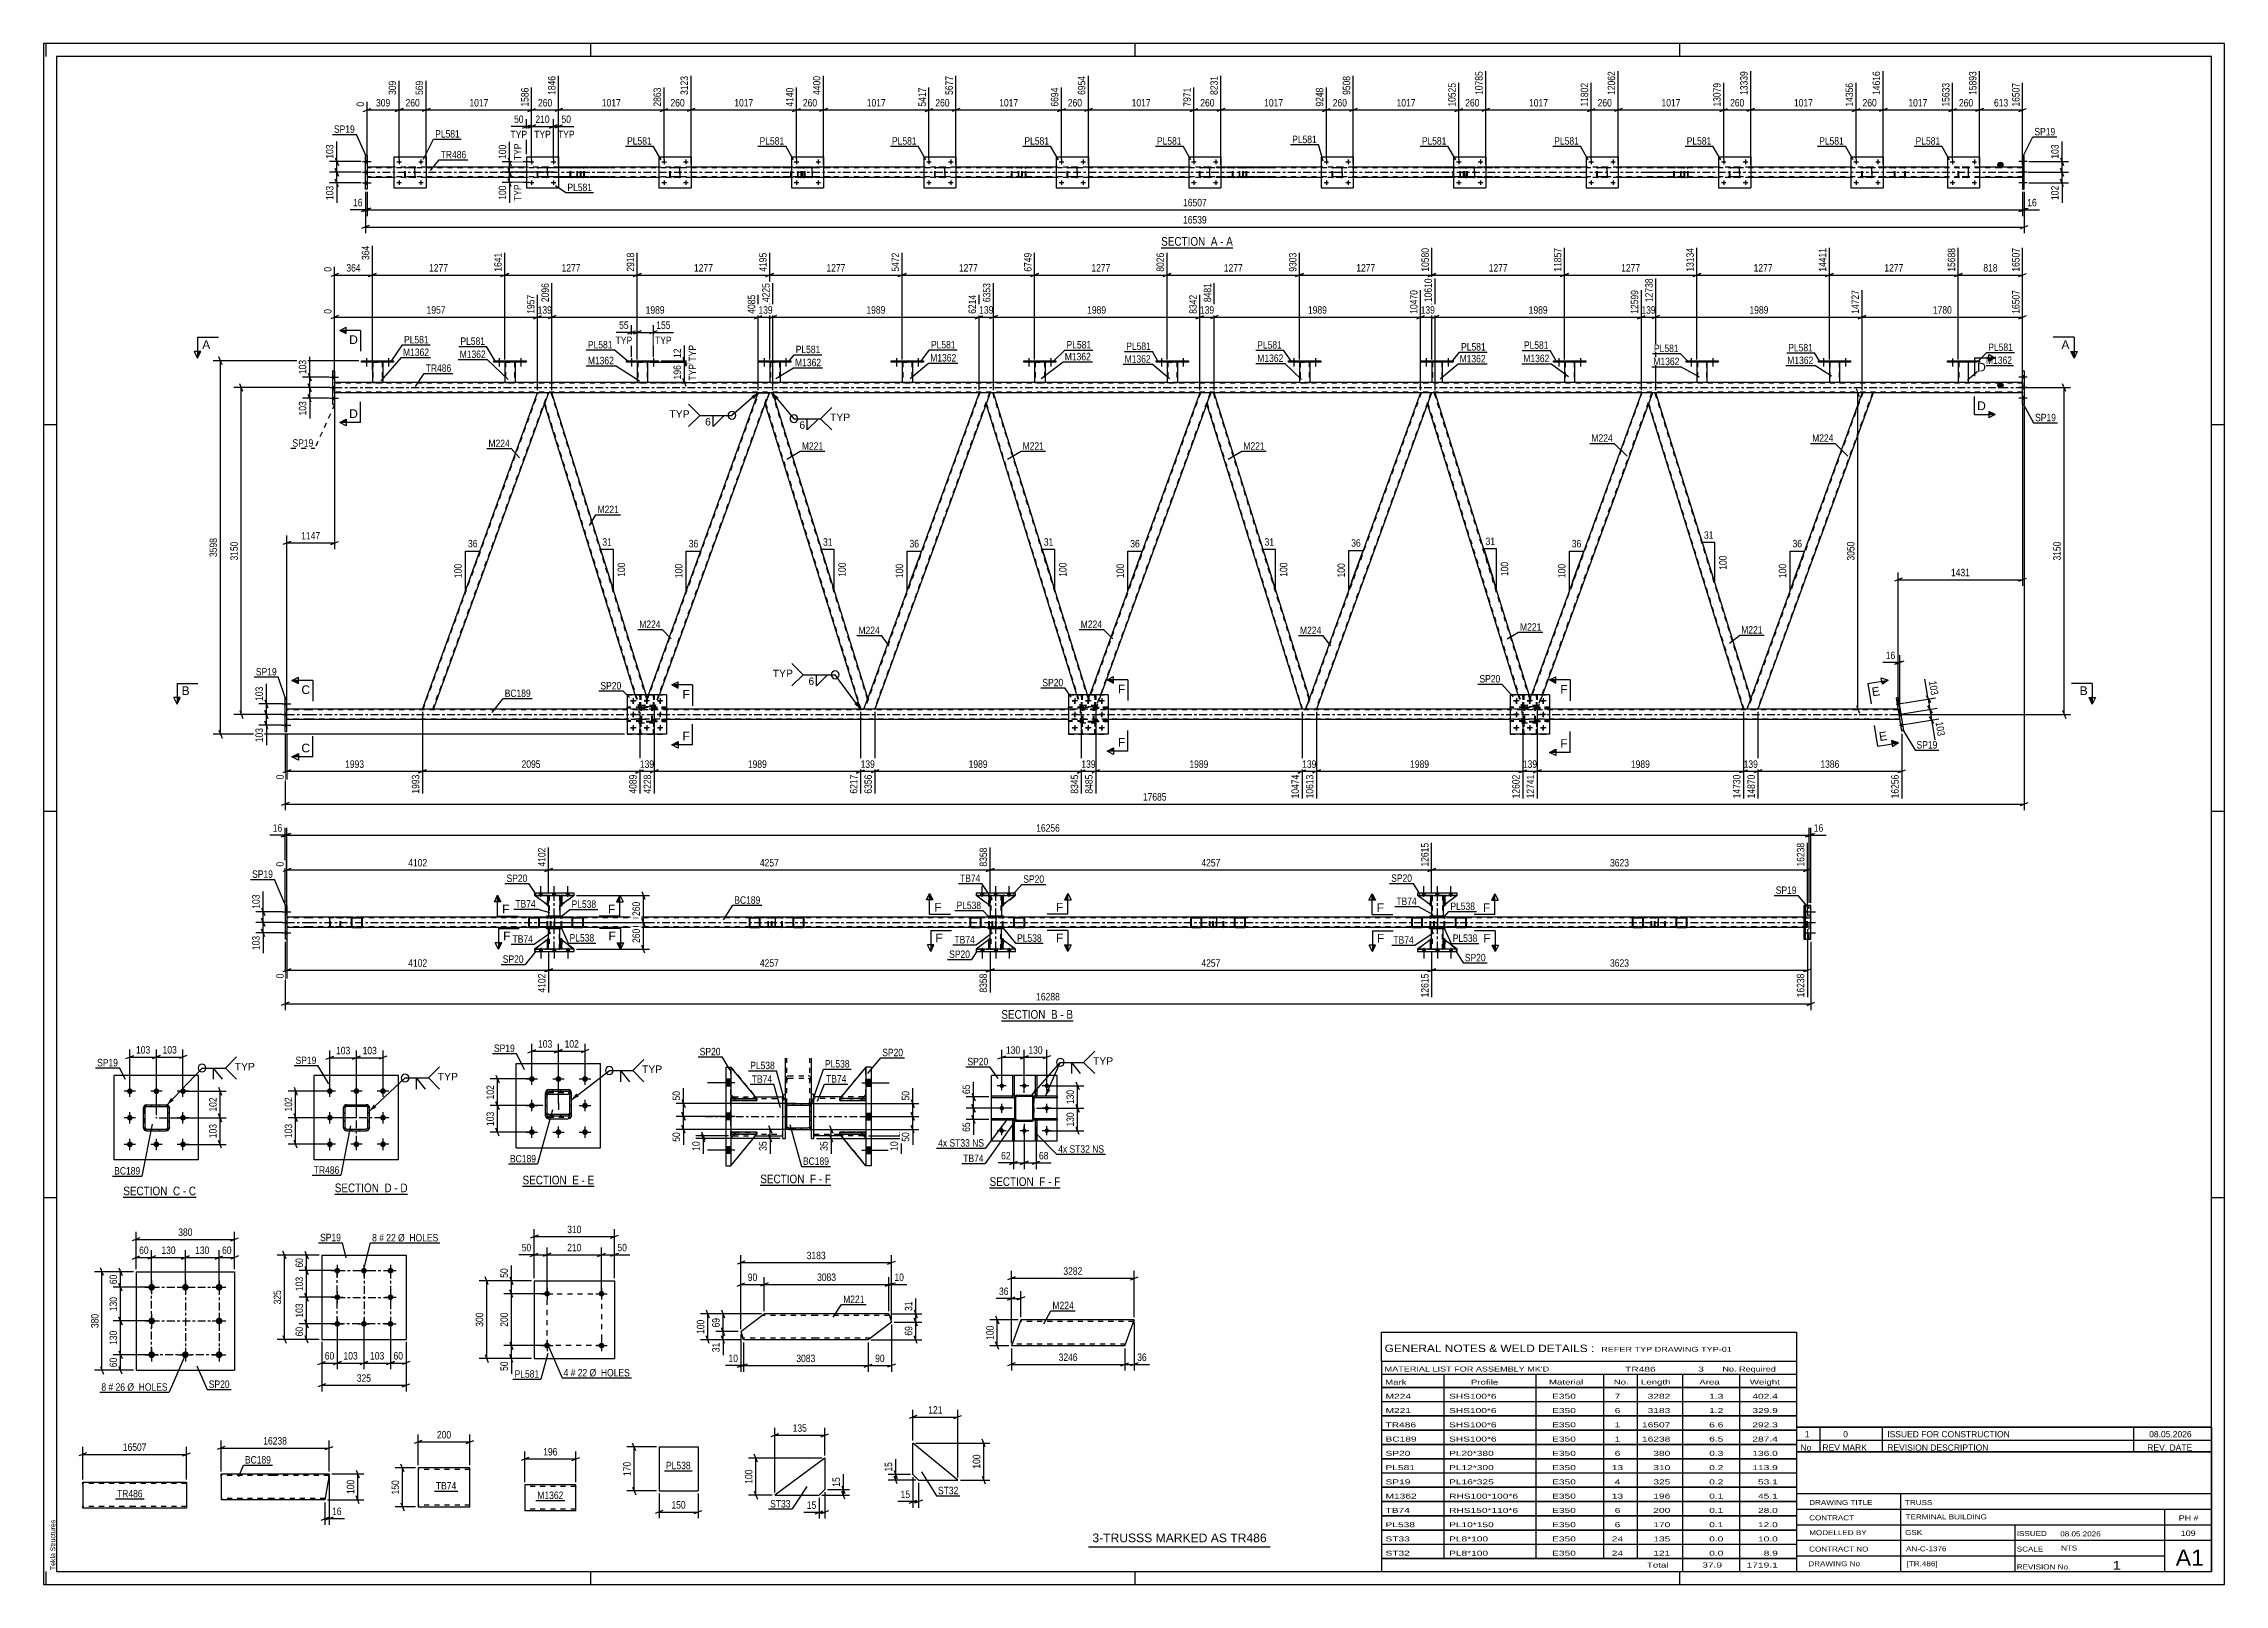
# Paper-space layout 'Layout1' of a CAD drawing. Header units: millimetres. Extents: x 0 to 841, y 0 to 594.
# The model-space entities are those that its viewports show. They can reach past a viewport. Long polylines and large blocks are cut down to what shows.
import ezdxf

# ---------------------------------------------------------------- set-up
doc = ezdxf.new("R2010")
doc.units = ezdxf.units.MM
doc.linetypes.add('DXK_LINE_DOT2', pattern=[3.9198, 1.9599, -1.9599])
doc.linetypes.add('DXK_LINE_DOT3', pattern=[5.9187, 2.979, -0.9799, 0.9799, -0.9799])
doc.layers.add('Viewport layer', color=7, linetype='Continuous', plot=False)
doc.styles.add('Arial', font='ARIAL.TTF', dxfattribs={"height": 0.2})
doc.styles.add('Arial Narrow', font='ARIALN.TTF', dxfattribs={"height": 0.2})

# ---------------------------------------------------------------- blocks, each defined once
blk = doc.blocks.new('Unknown-318893504-1135')
at = {"color": 5, "linetype": 'Continuous'}
for p, q in [((841, 594), (0, 594)), ((0, 594), (0, 0)), ((1, 589), (1, 594)), ((836, 589), (5, 589)), ((5, 589), (5, 5)), ((211, 589), (211, 594)), ((421, 589), (421, 594)), ((631, 589), (631, 594)), ((836, 5), (836, 589)), ((841, 0), (841, 594)), ((5, 447), (0, 447)), ((841, 447), (836, 447)), ((5, 298), (0, 298)), ((841, 298), (836, 298)), ((5, 149), (0, 149)), ((841, 149), (836, 149)), ((0, 0), (841, 0)), ((1, 0), (1, 5)), ((5, 5), (836, 5)), ((211, 0), (211, 5)), ((421, 0), (421, 5)), ((631, 0), (631, 5))]:
    blk.add_line(p, q, dxfattribs=at)
at = {"color": 174, "linetype": 'Continuous', "style": 'Arial'}
blk.add_text('Tekla Structures', height=1.9102, rotation=90, dxfattribs=at).set_placement((4.5, 5.5))
blk = doc.blocks.new('Unknown-318893504-11 - 4767')
at = {"color": 6, "linetype": 'Continuous'}
blk.add_line((430.98, 515.33), (458.63, 515.33), dxfattribs=at)
at = {"color": 0, "linetype": 'Continuous'}
blk.add_wipeout([(449.09, 516.08), (449.09, 519.58), (430.98, 519.58), (430.98, 516.08)], dxfattribs=at)
blk.add_wipeout([(452.7, 516.08), (452.7, 519.58), (450.14, 519.58), (450.14, 516.08)], dxfattribs=at)
at = {"color": 7, "linetype": 'Continuous', "style": 'Arial Narrow'}
blk.add_text('SECTION ', height=3.34, dxfattribs=at).set_placement((430.98, 516.08))
at = {"color": 0, "linetype": 'Continuous'}
blk.add_wipeout([(455.02, 516.08), (455.02, 519.58), (453.75, 519.58), (453.75, 516.08)], dxfattribs=at)
blk.add_wipeout([(458.63, 516.08), (458.63, 519.58), (456.07, 519.58), (456.07, 516.08)], dxfattribs=at)
at = {"color": 7, "linetype": 'Continuous', "style": 'Arial Narrow'}
for s, p in [('A', (450.14, 516.08)), ('-', (453.75, 516.08)), ('A', (456.07, 516.08))]:
    blk.add_text(s, height=3.34, dxfattribs=at).set_placement(p)
blk = doc.blocks.new('Unknown-318893504-12 - 2723')
at = {"color": 6, "linetype": 'Continuous'}
blk.add_line((369.34, 217.31), (396.99, 217.31), dxfattribs=at)
at = {"color": 0, "linetype": 'Continuous'}
blk.add_wipeout([(387.45, 218.06), (387.45, 221.56), (369.34, 221.56), (369.34, 218.06)], dxfattribs=at)
blk.add_wipeout([(391.06, 218.06), (391.06, 221.56), (388.5, 221.56), (388.5, 218.06)], dxfattribs=at)
at = {"color": 7, "linetype": 'Continuous', "style": 'Arial Narrow'}
blk.add_text('SECTION ', height=3.34, dxfattribs=at).set_placement((369.34, 218.06))
at = {"color": 0, "linetype": 'Continuous'}
blk.add_wipeout([(393.38, 218.06), (393.38, 221.56), (392.11, 221.56), (392.11, 218.06)], dxfattribs=at)
blk.add_wipeout([(396.99, 218.06), (396.99, 221.56), (394.43, 221.56), (394.43, 218.06)], dxfattribs=at)
at = {"color": 7, "linetype": 'Continuous', "style": 'Arial Narrow'}
for s, p in [('B', (388.5, 218.06)), ('-', (392.11, 218.06)), ('B', (394.43, 218.06))]:
    blk.add_text(s, height=3.34, dxfattribs=at).set_placement(p)
blk = doc.blocks.new('Unknown-318893504-13 - 1372')
at = {"color": 6, "linetype": 'Continuous'}
blk.add_line((30.72, 149.25), (58.79, 149.25), dxfattribs=at)
at = {"color": 0, "linetype": 'Continuous'}
blk.add_wipeout([(48.83, 150), (48.83, 153.5), (30.72, 153.5), (30.72, 150)], dxfattribs=at)
blk.add_wipeout([(52.65, 150), (52.65, 153.5), (49.88, 153.5), (49.88, 150)], dxfattribs=at)
at = {"color": 7, "linetype": 'Continuous', "style": 'Arial Narrow'}
blk.add_text('SECTION ', height=3.34, dxfattribs=at).set_placement((30.72, 150))
at = {"color": 0, "linetype": 'Continuous'}
blk.add_wipeout([(54.97, 150), (54.97, 153.5), (53.7, 153.5), (53.7, 150)], dxfattribs=at)
blk.add_wipeout([(58.79, 150), (58.79, 153.5), (56.02, 153.5), (56.02, 150)], dxfattribs=at)
at = {"color": 7, "linetype": 'Continuous', "style": 'Arial Narrow'}
for s, p in [('C', (49.88, 150)), ('-', (53.7, 150)), ('C', (56.02, 150))]:
    blk.add_text(s, height=3.34, dxfattribs=at).set_placement(p)
blk = doc.blocks.new('Unknown-318893504-14 - 6307')
at = {"color": 6, "linetype": 'Continuous'}
blk.add_line((112.28, 150.45), (140.35, 150.45), dxfattribs=at)
at = {"color": 0, "linetype": 'Continuous'}
blk.add_wipeout([(130.39, 151.2), (130.39, 154.7), (112.28, 154.7), (112.28, 151.2)], dxfattribs=at)
blk.add_wipeout([(134.21, 151.2), (134.21, 154.7), (131.44, 154.7), (131.44, 151.2)], dxfattribs=at)
at = {"color": 7, "linetype": 'Continuous', "style": 'Arial Narrow'}
blk.add_text('SECTION ', height=3.34, dxfattribs=at).set_placement((112.28, 151.2))
at = {"color": 0, "linetype": 'Continuous'}
blk.add_wipeout([(136.54, 151.2), (136.54, 154.7), (135.26, 154.7), (135.26, 151.2)], dxfattribs=at)
blk.add_wipeout([(140.35, 151.2), (140.35, 154.7), (137.59, 154.7), (137.59, 151.2)], dxfattribs=at)
at = {"color": 7, "linetype": 'Continuous', "style": 'Arial Narrow'}
for s, p in [('D', (131.44, 151.2)), ('-', (135.26, 151.2)), ('D', (137.59, 151.2))]:
    blk.add_text(s, height=3.34, dxfattribs=at).set_placement(p)
blk = doc.blocks.new('Unknown-318893504-15 - 6550')
at = {"color": 6, "linetype": 'Continuous'}
blk.add_line((276.38, 153.88), (303.6, 153.88), dxfattribs=at)
at = {"color": 0, "linetype": 'Continuous'}
blk.add_wipeout([(294.49, 154.63), (294.49, 158.13), (276.38, 158.13), (276.38, 154.63)], dxfattribs=at)
blk.add_wipeout([(297.88, 154.63), (297.88, 158.13), (295.54, 158.13), (295.54, 154.63)], dxfattribs=at)
at = {"color": 7, "linetype": 'Continuous', "style": 'Arial Narrow'}
blk.add_text('SECTION ', height=3.34, dxfattribs=at).set_placement((276.38, 154.63))
at = {"color": 0, "linetype": 'Continuous'}
blk.add_wipeout([(300.2, 154.63), (300.2, 158.13), (298.93, 158.13), (298.93, 154.63)], dxfattribs=at)
blk.add_wipeout([(303.6, 154.63), (303.6, 158.13), (301.25, 158.13), (301.25, 154.63)], dxfattribs=at)
at = {"color": 7, "linetype": 'Continuous', "style": 'Arial Narrow'}
for s, p in [('F', (295.54, 154.63)), ('-', (298.93, 154.63)), ('F', (301.25, 154.63))]:
    blk.add_text(s, height=3.34, dxfattribs=at).set_placement(p)
blk = doc.blocks.new('Unknown-318893504-16 - 13190')
at = {"color": 6, "linetype": 'Continuous'}
blk.add_line((184.71, 153.46), (212.36, 153.46), dxfattribs=at)
at = {"color": 0, "linetype": 'Continuous'}
blk.add_wipeout([(202.82, 154.21), (202.82, 157.71), (184.71, 157.71), (184.71, 154.21)], dxfattribs=at)
blk.add_wipeout([(206.43, 154.21), (206.43, 157.71), (203.87, 157.71), (203.87, 154.21)], dxfattribs=at)
at = {"color": 7, "linetype": 'Continuous', "style": 'Arial Narrow'}
blk.add_text('SECTION ', height=3.34, dxfattribs=at).set_placement((184.71, 154.21))
at = {"color": 0, "linetype": 'Continuous'}
blk.add_wipeout([(208.75, 154.21), (208.75, 157.71), (207.48, 157.71), (207.48, 154.21)], dxfattribs=at)
blk.add_wipeout([(212.36, 154.21), (212.36, 157.71), (209.8, 157.71), (209.8, 154.21)], dxfattribs=at)
at = {"color": 7, "linetype": 'Continuous', "style": 'Arial Narrow'}
for s, p in [('E', (203.87, 154.21)), ('-', (207.48, 154.21)), ('E', (209.8, 154.21))]:
    blk.add_text(s, height=3.34, dxfattribs=at).set_placement(p)
blk = doc.blocks.new('Unknown-318893504-17 - 2370')
at = {"color": 6, "linetype": 'Continuous'}
blk.add_line((364.81, 152.85), (392.03, 152.85), dxfattribs=at)
at = {"color": 0, "linetype": 'Continuous'}
blk.add_wipeout([(382.92, 153.6), (382.92, 157.1), (364.81, 157.1), (364.81, 153.6)], dxfattribs=at)
blk.add_wipeout([(386.31, 153.6), (386.31, 157.1), (383.97, 157.1), (383.97, 153.6)], dxfattribs=at)
at = {"color": 7, "linetype": 'Continuous', "style": 'Arial Narrow'}
blk.add_text('SECTION ', height=3.34, dxfattribs=at).set_placement((364.81, 153.6))
at = {"color": 0, "linetype": 'Continuous'}
blk.add_wipeout([(388.64, 153.6), (388.64, 157.1), (387.36, 157.1), (387.36, 153.6)], dxfattribs=at)
blk.add_wipeout([(392.03, 153.6), (392.03, 157.1), (389.69, 157.1), (389.69, 153.6)], dxfattribs=at)
at = {"color": 7, "linetype": 'Continuous', "style": 'Arial Narrow'}
for s, p in [('F', (383.97, 153.6)), ('-', (387.36, 153.6)), ('F', (389.69, 153.6))]:
    blk.add_text(s, height=3.34, dxfattribs=at).set_placement(p)
blk = doc.blocks.new('Bolt-318893504-2001 - 1939')
at = {"linetype": 'Continuous'}
for points in [[(41.66, 115.84, -1), (41.66, 113.24, -1)], [(54.66, 115.84, -1), (54.66, 113.24, -1)], [(67.66, 115.84, -1), (67.66, 113.24, -1)], [(41.66, 102.84, -1), (41.66, 100.24, -1)], [(67.66, 102.84, -1), (67.66, 100.24, -1)], [(41.66, 89.84, -1), (41.66, 87.24, -1)], [(54.66, 89.84, -1), (54.66, 87.24, -1)], [(67.66, 89.84, -1), (67.66, 87.24, -1)]]:
    blk.add_hatch(color=1, dxfattribs=at).paths.add_polyline_path(points)
at = {"color": 1, "linetype": 'Continuous'}
for p, q in [((39.06, 114.54), (44.26, 114.54)), ((41.66, 117.14), (41.66, 111.94)), ((52.06, 114.54), (57.26, 114.54)), ((54.66, 117.14), (54.66, 111.94)), ((65.06, 114.54), (70.26, 114.54)), ((67.66, 117.14), (67.66, 111.94)), ((39.06, 101.54), (44.26, 101.54)), ((41.66, 104.14), (41.66, 98.94)), ((65.06, 101.54), (70.26, 101.54)), ((67.66, 104.14), (67.66, 98.94)), ((39.06, 88.54), (44.26, 88.54)), ((41.66, 91.14), (41.66, 85.94)), ((52.06, 88.54), (57.26, 88.54)), ((54.66, 91.14), (54.66, 85.94)), ((65.06, 88.54), (70.26, 88.54)), ((67.66, 91.14), (67.66, 85.94))]:
    blk.add_line(p, q, dxfattribs=at)
blk = doc.blocks.new('Part-318893504-2016 - 1939')
at = {"color": 2, "linetype": 'Continuous'}
for p, q in [((35.66, 120.54), (35.66, 82.54)), ((35.66, 120.54), (73.66, 120.54)), ((73.66, 120.54), (73.66, 82.54)), ((35.66, 82.54), (73.66, 82.54))]:
    blk.add_line(p, q, dxfattribs=at)
blk = doc.blocks.new('Part-318893504-13597 - 13596')
at = {"color": 2, "linetype": 'Continuous'}
for p, q in [((68.41, 41.37), (68.41, 42.57)), ((68.41, 42.57), (88.41, 42.57)), ((88.51, 42.57), (110.13, 42.57)), ((110.11, 42.48), (109.93, 41.37)), ((110.13, 42.57), (110.11, 42.48)), ((68.41, 41.37), (68.41, 32.57)), ((109.93, 41.37), (108.51, 32.57)), ((88.41, 32.57), (68.41, 32.57)), ((108.51, 32.57), (88.51, 32.57))]:
    blk.add_line(p, q, dxfattribs=at)
at = {"color": 7, "linetype": 'DXK_LINE_DOT2'}
for p, q in [((109.93, 41.37), (110.07, 42.22)), ((88.41, 41.97), (68.41, 41.97)), ((110.03, 41.97), (88.51, 41.97)), ((88.41, 33.17), (68.41, 33.17)), ((108.61, 33.17), (88.51, 33.17))]:
    blk.add_line(p, q, dxfattribs=at)
blk = doc.blocks.new('Part-318893504-4870 - 4767')
at = {"color": 7, "linetype": 'DXK_LINE_DOT2'}
for p, q in [((292.56, 545.93), (292.6, 546.12)), ((292.6, 546.12), (292.56, 545.93)), ((292.56, 542.89), (292.56, 545.93)), ((292.6, 542.71), (292.56, 542.89)), ((292.56, 542.89), (292.6, 542.71)), ((292.8, 545.93), (292.82, 546.02)), ((292.8, 542.89), (292.8, 545.93)), ((292.82, 542.8), (292.8, 542.89)), ((292.82, 546.02), (292.87, 546.1)), ((292.87, 542.72), (292.82, 542.8)), ((292.86, 546.38), (293.04, 546.41)), ((293.04, 546.41), (292.86, 546.38)), ((293.04, 542.41), (292.86, 542.45)), ((292.86, 542.45), (293.04, 542.41)), ((292.87, 546.1), (292.95, 546.15)), ((292.95, 542.67), (292.87, 542.72)), ((292.95, 546.15), (293.04, 546.17)), ((293.04, 542.65), (292.95, 542.67)), ((296.08, 546.41), (293.04, 546.41)), ((296.08, 546.17), (293.04, 546.17)), ((296.08, 542.65), (293.04, 542.65)), ((296.08, 542.41), (293.04, 542.41)), ((296.08, 546.41), (296.26, 546.38)), ((296.26, 546.38), (296.08, 546.41)), ((296.08, 546.17), (296.17, 546.15)), ((296.17, 542.67), (296.08, 542.65)), ((296.26, 542.45), (296.08, 542.41)), ((296.08, 542.41), (296.26, 542.45)), ((296.17, 546.15), (296.25, 546.1)), ((296.25, 542.72), (296.17, 542.67)), ((296.25, 546.1), (296.3, 546.02)), ((296.3, 542.8), (296.25, 542.72)), ((296.3, 546.02), (296.32, 545.93)), ((296.32, 542.89), (296.3, 542.8)), ((296.32, 545.93), (296.32, 542.89)), ((296.52, 546.12), (296.56, 545.93)), ((296.56, 545.93), (296.52, 546.12)), ((296.56, 542.89), (296.52, 542.71)), ((296.52, 542.71), (296.56, 542.89)), ((296.56, 542.89), (296.56, 545.93))]:
    blk.add_line(p, q, dxfattribs=at)
at = {"color": 7, "linetype": 'DXK_LINE_DOT3'}
blk.add_line((294.56, 544.41), (294.56, 544.41), dxfattribs=at)
at = {"color": 7, "linetype": 'DXK_LINE_DOT2'}
for centre, start, end in [((293.04, 545.93), 112.5, 157.5), ((293.04, 545.93), 112.5, 157.5), ((293.04, 542.89), 202.5, 247.5), ((293.04, 542.89), 202.5, 247.5), ((296.08, 545.93), 22.5, 67.5), ((296.08, 545.93), 22.5, 67.5), ((296.08, 542.89), 292.5, 337.5), ((296.08, 542.89), 292.5, 337.5)]:
    blk.add_arc(centre, 0.48, start, end, dxfattribs=at)
blk = doc.blocks.new('Part-318893504-4783 - 4767')
at = {"color": 2, "linetype": 'Continuous'}
for p, q in [((763.84, 550.91), (763.2, 550.91)), ((763.2, 550.91), (763.2, 537.91)), ((763.84, 537.91), (763.84, 550.91)), ((763.2, 537.91), (763.84, 537.91))]:
    blk.add_line(p, q, dxfattribs=at)
blk = doc.blocks.new('Bolt-318893504-4896 - 4767')
at = {"linetype": 'Continuous'}
for points in [[(444.04, 540.41, -1), (443.16, 540.41, -1)], [(452.44, 540.41, -1), (451.56, 540.41, -1)]]:
    blk.add_hatch(color=1, dxfattribs=at).paths.add_polyline_path(points)
at = {"color": 1, "linetype": 'Continuous'}
for p, q in [((442.72, 540.41), (444.48, 540.41)), ((443.6, 541.29), (443.6, 539.53)), ((451.12, 540.41), (452.88, 540.41)), ((452, 541.29), (452, 539.53))]:
    blk.add_line(p, q, dxfattribs=at)
blk = doc.blocks.new('Part-318893504-4839 - 4767')
at = {"color": 2, "linetype": 'Continuous'}
for p, q in [((543.76, 550.41), (543.76, 538.41)), ((543.76, 550.41), (556.16, 550.41)), ((556.16, 550.41), (556.16, 538.41)), ((543.76, 538.41), (556.16, 538.41))]:
    blk.add_line(p, q, dxfattribs=at)
blk = doc.blocks.new('Part-318893504-4775 - 4767')
at = {"color": 7, "linetype": 'DXK_LINE_DOT2'}
for p, q in [((546.29, 546.12), (546.27, 545.93)), ((546.27, 542.89), (546.27, 545.93)), ((546.27, 542.89), (546.29, 542.71)), ((546.35, 546.27), (546.29, 546.12)), ((546.29, 542.71), (546.35, 542.55)), ((546.44, 546.38), (546.35, 546.27)), ((546.35, 542.55), (546.44, 542.45)), ((546.4, 545.93), (546.41, 546.02)), ((546.4, 542.89), (546.4, 545.93)), ((546.41, 542.8), (546.4, 542.89)), ((546.41, 546.02), (546.44, 546.1)), ((546.44, 542.72), (546.41, 542.8)), ((546.54, 546.41), (546.44, 546.38)), ((546.44, 546.1), (546.49, 546.15)), ((546.49, 542.67), (546.44, 542.72)), ((546.44, 542.45), (546.54, 542.41)), ((546.49, 546.15), (546.54, 546.17)), ((546.54, 542.65), (546.49, 542.67)), ((558.7, 546.41), (546.54, 546.41)), ((558.7, 546.17), (546.54, 546.17)), ((558.7, 542.65), (546.54, 542.65)), ((558.7, 542.41), (546.54, 542.41)), ((547.82, 546.41), (547.82, 546.17)), ((547.82, 542.41), (547.82, 542.65)), ((548.82, 546.38), (548.63, 546.41)), ((548.63, 546.17), (548.73, 546.15)), ((548.73, 542.67), (548.63, 542.65)), ((548.63, 542.41), (548.82, 542.45)), ((548.73, 546.15), (548.81, 546.1)), ((548.81, 542.72), (548.73, 542.67)), ((548.81, 546.1), (548.86, 546.02)), ((548.86, 542.8), (548.81, 542.72)), ((548.86, 546.02), (548.88, 545.93)), ((548.88, 542.89), (548.86, 542.8)), ((548.88, 542.89), (548.88, 545.93)), ((549.1, 546.1), (549.1, 546.12)), ((549.13, 545.93), (549.1, 546.1)), ((549.1, 542.71), (549.11, 542.8)), ((549.11, 542.8), (549.13, 542.89)), ((549.13, 542.89), (549.13, 545.93))]:
    blk.add_line(p, q, dxfattribs=at)
for centre, start, end in [((548.65, 545.92), 23.84941, 68.8059), ((548.65, 542.91), 291.1941, 336.15059)]:
    blk.add_arc(centre, 0.492, start, end, dxfattribs=at)
blk = doc.blocks.new('Part-318893504-4840 - 4767')
at = {"color": 7, "linetype": 'DXK_LINE_DOT2'}
for p, q in [((599.08, 546.12), (599.04, 545.93)), ((599.04, 545.93), (599.05, 545.96)), ((599.04, 542.89), (599.04, 545.93)), ((599.08, 542.71), (599.04, 542.89)), ((599.04, 542.89), (599.08, 542.71)), ((599.05, 545.96), (599.08, 546.12)), ((599.28, 545.93), (599.3, 546.02)), ((599.28, 542.89), (599.28, 545.93)), ((599.3, 542.8), (599.28, 542.89)), ((599.3, 546.02), (599.35, 546.1)), ((599.35, 542.72), (599.3, 542.8)), ((599.34, 546.38), (599.52, 546.41)), ((599.52, 546.41), (599.34, 546.38)), ((599.52, 542.41), (599.34, 542.45)), ((599.34, 542.45), (599.52, 542.41)), ((599.35, 546.1), (599.43, 546.15)), ((599.43, 542.67), (599.35, 542.72)), ((599.43, 546.15), (599.52, 546.17)), ((599.52, 542.65), (599.43, 542.67)), ((602.56, 546.41), (599.52, 546.41)), ((602.56, 546.17), (599.52, 546.17)), ((602.56, 542.65), (599.52, 542.65)), ((602.56, 542.41), (599.52, 542.41)), ((602.56, 546.41), (602.75, 546.38)), ((602.75, 546.38), (602.56, 546.41)), ((602.56, 546.17), (602.65, 546.15)), ((602.65, 542.67), (602.56, 542.65)), ((602.75, 542.45), (602.56, 542.41)), ((602.56, 542.41), (602.75, 542.45)), ((602.65, 546.15), (602.73, 546.1)), ((602.73, 542.72), (602.65, 542.67)), ((602.73, 546.1), (602.78, 546.02)), ((602.78, 542.8), (602.73, 542.72)), ((602.78, 546.02), (602.8, 545.93)), ((602.8, 542.89), (602.78, 542.8)), ((602.8, 545.93), (602.8, 542.89)), ((603.01, 546.12), (603.04, 545.96)), ((603.04, 545.93), (603.01, 546.12)), ((603.04, 542.89), (603.01, 542.71)), ((603.01, 542.71), (603.04, 542.89)), ((603.04, 545.96), (603.04, 545.93)), ((603.04, 542.89), (603.04, 545.93))]:
    blk.add_line(p, q, dxfattribs=at)
at = {"color": 7, "linetype": 'DXK_LINE_DOT3'}
blk.add_line((601.04, 544.41), (601.04, 544.41), dxfattribs=at)
at = {"color": 7, "linetype": 'DXK_LINE_DOT2'}
for centre, start, end in [((599.52, 545.93), 112.5, 157.5), ((599.52, 545.93), 112.5, 157.5), ((599.52, 542.89), 202.5, 247.5), ((599.52, 542.89), 202.5, 247.5), ((602.56, 545.93), 22.5, 67.5), ((602.56, 545.93), 22.5, 67.5), ((602.56, 542.89), 292.5, 337.5), ((602.56, 542.89), 292.5, 337.5)]:
    blk.add_arc(centre, 0.48, start, end, dxfattribs=at)
blk = doc.blocks.new('Part-318893504-4776 - 4767')
at = {"color": 7, "linetype": 'DXK_LINE_DOT2'}
for p, q in [((631.42, 546.12), (631.4, 545.93)), ((631.4, 542.89), (631.4, 545.93)), ((631.4, 542.89), (631.42, 542.71)), ((631.48, 546.27), (631.42, 546.12)), ((631.42, 542.71), (631.48, 542.55)), ((631.57, 546.38), (631.48, 546.27)), ((631.48, 542.55), (631.57, 542.45)), ((631.54, 545.93), (631.55, 546.02)), ((631.54, 542.89), (631.54, 545.93)), ((631.55, 542.8), (631.54, 542.89)), ((631.55, 546.02), (631.58, 546.1)), ((631.58, 542.72), (631.55, 542.8)), ((631.67, 546.41), (631.57, 546.38)), ((631.57, 542.45), (631.67, 542.41)), ((631.58, 546.1), (631.62, 546.15)), ((631.62, 542.67), (631.58, 542.72)), ((631.62, 546.15), (631.67, 546.17)), ((631.67, 542.65), (631.62, 542.67)), ((643.83, 546.41), (631.67, 546.41)), ((643.83, 546.17), (631.67, 546.17)), ((643.83, 542.65), (631.67, 542.65)), ((643.83, 542.41), (631.67, 542.41)), ((632.95, 546.17), (632.95, 546.41)), ((632.95, 542.41), (632.95, 542.65)), ((633.96, 546.38), (633.77, 546.41)), ((633.77, 546.17), (633.86, 546.15)), ((633.86, 542.67), (633.77, 542.65)), ((633.77, 542.41), (633.96, 542.45)), ((633.86, 546.15), (633.94, 546.1)), ((633.94, 542.72), (633.86, 542.67)), ((633.94, 546.1), (634, 546.02)), ((634, 542.8), (633.94, 542.72)), ((634, 546.02), (634.02, 545.93)), ((634.02, 542.89), (634, 542.8)), ((634.02, 542.89), (634.02, 545.93)), ((634.23, 546.1), (634.23, 546.12)), ((634.27, 545.93), (634.23, 546.1)), ((634.23, 542.71), (634.25, 542.8)), ((634.25, 542.8), (634.27, 542.89)), ((634.27, 542.89), (634.27, 545.93))]:
    blk.add_line(p, q, dxfattribs=at)
for centre, start, end in [((633.78, 545.92), 23.84941, 68.8059), ((633.78, 542.91), 291.1941, 336.15059)]:
    blk.add_arc(centre, 0.492, start, end, dxfattribs=at)
blk = doc.blocks.new('Part-318893504-4851 - 4767')
at = {"color": 2, "linetype": 'Continuous'}
for p, q in [((734.18, 550.41), (734.18, 538.41)), ((734.18, 550.41), (746.58, 550.41)), ((746.58, 550.41), (746.58, 538.41)), ((734.18, 538.41), (746.58, 538.41))]:
    blk.add_line(p, q, dxfattribs=at)
blk = doc.blocks.new('Bolt-318893504-4916 - 4767')
at = {"linetype": 'Continuous'}
for points in [[(188.64, 540.41, -1), (187.76, 540.41, -1)], [(197.04, 540.41, -1), (196.16, 540.41, -1)]]:
    blk.add_hatch(color=1, dxfattribs=at).paths.add_polyline_path(points)
at = {"color": 1, "linetype": 'Continuous'}
for p, q in [((187.32, 540.41), (189.08, 540.41)), ((188.2, 541.29), (188.2, 539.53)), ((195.72, 540.41), (197.48, 540.41)), ((196.6, 541.29), (196.6, 539.53))]:
    blk.add_line(p, q, dxfattribs=at)
blk = doc.blocks.new('Part-318893504-4787 - 4767')
at = {"color": 7, "linetype": 'DXK_LINE_DOT2'}
for p, q in [((462.17, 546.41), (447.18, 546.41)), ((462.17, 546.17), (447.18, 546.17)), ((462.17, 542.65), (447.18, 542.65)), ((462.17, 542.41), (447.18, 542.41)), ((458.46, 546.1), (458.43, 545.93)), ((458.43, 542.89), (458.43, 545.93)), ((458.43, 542.89), (458.44, 542.8)), ((458.44, 542.8), (458.46, 542.71)), ((458.46, 546.12), (458.46, 546.1)), ((458.68, 545.93), (458.7, 546.02)), ((458.68, 542.89), (458.68, 545.93)), ((458.7, 542.8), (458.68, 542.89)), ((458.7, 546.02), (458.76, 546.1)), ((458.76, 542.72), (458.7, 542.8)), ((458.94, 546.41), (458.74, 546.38)), ((458.74, 542.45), (458.94, 542.41)), ((458.76, 546.1), (458.84, 546.15)), ((458.84, 542.67), (458.76, 542.72)), ((458.84, 546.15), (458.94, 546.17)), ((458.94, 542.65), (458.84, 542.67)), ((462.37, 546.38), (462.17, 546.41)), ((462.17, 546.17), (462.27, 546.15)), ((462.27, 542.67), (462.17, 542.65)), ((462.17, 542.41), (462.37, 542.45)), ((462.27, 546.15), (462.35, 546.1)), ((462.35, 542.72), (462.27, 542.67)), ((462.35, 546.1), (462.41, 546.02)), ((462.41, 542.8), (462.35, 542.72)), ((462.41, 546.02), (462.43, 545.93)), ((462.43, 542.89), (462.41, 542.8)), ((462.43, 542.89), (462.43, 545.93)), ((462.65, 546.1), (462.64, 546.12)), ((462.64, 542.71), (462.66, 542.8)), ((462.68, 545.93), (462.65, 546.1)), ((462.66, 542.8), (462.68, 542.89)), ((462.68, 542.89), (462.68, 545.93))]:
    blk.add_line(p, q, dxfattribs=at)
for centre, start, end in [((458.92, 545.91), 110.75832, 155.68004), ((458.92, 542.91), 204.31996, 249.24168), ((462.19, 545.91), 24.31996, 69.24168), ((462.19, 542.91), 290.75832, 335.68004)]:
    blk.add_arc(centre, 0.496, start, end, dxfattribs=at)
blk = doc.blocks.new('Bolt-318893504-4908 - 4767')
at = {"linetype": 'Continuous'}
for points in [[(699.44, 540.41, -1), (698.56, 540.41, -1)], [(707.84, 540.41, -1), (706.96, 540.41, -1)]]:
    blk.add_hatch(color=1, dxfattribs=at).paths.add_polyline_path(points)
at = {"color": 1, "linetype": 'Continuous'}
for p, q in [((698.12, 540.41), (699.88, 540.41)), ((699, 541.29), (699, 539.53)), ((706.52, 540.41), (708.28, 540.41)), ((707.4, 541.29), (707.4, 539.53))]:
    blk.add_line(p, q, dxfattribs=at)
blk = doc.blocks.new('Bolt-318893504-4906 - 4767')
at = {"linetype": 'Continuous'}
for points in [[(648.36, 540.41, -1), (647.48, 540.41, -1)], [(656.76, 540.41, -1), (655.88, 540.41, -1)]]:
    blk.add_hatch(color=1, dxfattribs=at).paths.add_polyline_path(points)
at = {"color": 1, "linetype": 'Continuous'}
for p, q in [((647.04, 540.41), (648.8, 540.41)), ((647.92, 541.29), (647.92, 539.53)), ((655.44, 540.41), (657.2, 540.41)), ((656.32, 541.29), (656.32, 539.53))]:
    blk.add_line(p, q, dxfattribs=at)
blk = doc.blocks.new('Part-318893504-4785 - 4767')
at = {"color": 7, "linetype": 'DXK_LINE_DOT2'}
for p, q in [((291.9, 546.41), (276.91, 546.41)), ((291.9, 546.17), (276.91, 546.17)), ((291.9, 542.65), (276.91, 542.65)), ((291.9, 542.41), (276.91, 542.41)), ((288.19, 546.1), (288.16, 545.93)), ((288.16, 542.89), (288.16, 545.93)), ((288.16, 542.89), (288.18, 542.8)), ((288.18, 542.8), (288.2, 542.71)), ((288.2, 546.12), (288.19, 546.1)), ((288.41, 545.93), (288.43, 546.02)), ((288.41, 542.89), (288.41, 545.93)), ((288.43, 542.8), (288.41, 542.89)), ((288.43, 546.02), (288.49, 546.1)), ((288.49, 542.72), (288.43, 542.8)), ((288.67, 546.41), (288.47, 546.38)), ((288.47, 542.45), (288.67, 542.41)), ((288.49, 546.1), (288.57, 546.15)), ((288.57, 542.67), (288.49, 542.72)), ((288.57, 546.15), (288.67, 546.17)), ((288.67, 542.65), (288.57, 542.67)), ((292.1, 546.38), (291.9, 546.41)), ((291.9, 546.17), (292, 546.15)), ((292, 542.67), (291.9, 542.65)), ((291.9, 542.41), (292.1, 542.45)), ((292, 546.15), (292.08, 546.1)), ((292.08, 542.72), (292, 542.67)), ((292.08, 546.1), (292.14, 546.02)), ((292.14, 542.8), (292.08, 542.72)), ((292.14, 546.02), (292.16, 545.93)), ((292.16, 542.89), (292.14, 542.8)), ((292.16, 542.89), (292.16, 545.93)), ((292.41, 545.93), (292.37, 546.12)), ((292.37, 542.71), (292.41, 542.89)), ((292.41, 542.89), (292.41, 545.93))]:
    blk.add_line(p, q, dxfattribs=at)
for centre, start, end in [((288.65, 545.91), 110.75832, 155.68004), ((288.65, 542.91), 204.31996, 249.24168), ((291.92, 545.91), 24.31996, 69.24168), ((291.92, 542.91), 290.75832, 335.68004)]:
    blk.add_arc(centre, 0.496, start, end, dxfattribs=at)
blk = doc.blocks.new('Part-318893504-4786 - 4767')
at = {"color": 7, "linetype": 'DXK_LINE_DOT2'}
for p, q in [((377.04, 546.41), (362.05, 546.41)), ((377.04, 546.17), (362.05, 546.17)), ((377.04, 542.65), (362.05, 542.65)), ((377.04, 542.41), (362.05, 542.41)), ((373.33, 546.1), (373.29, 545.93)), ((373.29, 542.89), (373.29, 545.93)), ((373.29, 542.89), (373.31, 542.8)), ((373.31, 542.8), (373.33, 542.71)), ((373.33, 546.12), (373.33, 546.1)), ((373.55, 545.93), (373.57, 546.02)), ((373.55, 542.89), (373.55, 545.93)), ((373.57, 542.8), (373.55, 542.89)), ((373.57, 546.02), (373.62, 546.1)), ((373.62, 542.72), (373.57, 542.8)), ((373.8, 546.41), (373.61, 546.38)), ((373.61, 542.45), (373.8, 542.41)), ((373.62, 546.1), (373.7, 546.15)), ((373.7, 542.67), (373.62, 542.72)), ((373.7, 546.15), (373.8, 546.17)), ((373.8, 542.65), (373.7, 542.67)), ((377.23, 546.38), (377.04, 546.41)), ((377.04, 546.17), (377.13, 546.15)), ((377.13, 542.67), (377.04, 542.65)), ((377.04, 542.41), (377.23, 542.45)), ((377.13, 546.15), (377.22, 546.1)), ((377.22, 542.72), (377.13, 542.67)), ((377.22, 546.1), (377.27, 546.02)), ((377.27, 542.8), (377.22, 542.72)), ((377.27, 546.02), (377.29, 545.93)), ((377.29, 542.89), (377.27, 542.8)), ((377.29, 542.89), (377.29, 545.93)), ((377.51, 546.1), (377.51, 546.12)), ((377.55, 545.93), (377.51, 546.1)), ((377.51, 542.71), (377.53, 542.8)), ((377.53, 542.8), (377.55, 542.89)), ((377.55, 542.89), (377.55, 545.93))]:
    blk.add_line(p, q, dxfattribs=at)
for centre, start, end in [((373.78, 545.91), 110.75832, 155.68004), ((373.78, 542.91), 204.31996, 249.24168), ((377.06, 545.91), 24.31996, 69.24168), ((377.06, 542.91), 290.75832, 335.68004)]:
    blk.add_arc(centre, 0.496, start, end, dxfattribs=at)
blk = doc.blocks.new('Part-318893504-4852 - 4767')
at = {"color": 7, "linetype": 'DXK_LINE_DOT2'}
for p, q in [((650.16, 546.12), (650.12, 545.93)), ((650.12, 545.93), (650.13, 545.97)), ((650.12, 542.89), (650.12, 545.93)), ((650.16, 542.71), (650.12, 542.89)), ((650.12, 542.89), (650.16, 542.71)), ((650.13, 545.97), (650.16, 546.12)), ((650.36, 545.93), (650.38, 546.02)), ((650.36, 542.89), (650.36, 545.93)), ((650.38, 542.8), (650.36, 542.89)), ((650.38, 546.02), (650.43, 546.1)), ((650.43, 542.72), (650.38, 542.8)), ((650.42, 546.38), (650.6, 546.41)), ((650.6, 546.41), (650.42, 546.38)), ((650.6, 542.41), (650.42, 542.45)), ((650.42, 542.45), (650.6, 542.41)), ((650.43, 546.1), (650.51, 546.15)), ((650.51, 542.67), (650.43, 542.72)), ((650.51, 546.15), (650.6, 546.17)), ((650.6, 542.65), (650.51, 542.67)), ((653.64, 546.41), (650.6, 546.41)), ((653.64, 546.17), (650.6, 546.17)), ((653.64, 542.65), (650.6, 542.65)), ((653.64, 542.41), (650.6, 542.41)), ((653.64, 546.41), (653.83, 546.38)), ((653.83, 546.38), (653.64, 546.41)), ((653.64, 546.17), (653.74, 546.15)), ((653.74, 542.67), (653.64, 542.65)), ((653.83, 542.45), (653.64, 542.41)), ((653.64, 542.41), (653.83, 542.45)), ((653.74, 546.15), (653.81, 546.1)), ((653.81, 542.72), (653.74, 542.67)), ((653.81, 546.1), (653.87, 546.02)), ((653.87, 542.8), (653.81, 542.72)), ((653.87, 546.02), (653.88, 545.93)), ((653.88, 542.89), (653.87, 542.8)), ((653.88, 545.93), (653.88, 542.89)), ((654.09, 546.12), (654.12, 545.97)), ((654.12, 545.93), (654.09, 546.12)), ((654.12, 542.89), (654.09, 542.71)), ((654.09, 542.71), (654.12, 542.89)), ((654.12, 545.97), (654.12, 545.93)), ((654.12, 542.89), (654.12, 545.93))]:
    blk.add_line(p, q, dxfattribs=at)
at = {"color": 7, "linetype": 'DXK_LINE_DOT3'}
blk.add_line((652.12, 544.41), (652.12, 544.41), dxfattribs=at)
at = {"color": 7, "linetype": 'DXK_LINE_DOT2'}
for centre, start, end in [((650.6, 545.93), 112.5, 157.5), ((650.6, 545.93), 112.5, 157.5), ((650.6, 542.89), 202.5, 247.5), ((650.6, 542.89), 202.5, 247.5), ((653.64, 545.93), 22.5, 67.5), ((653.64, 545.93), 22.5, 67.5), ((653.64, 542.89), 292.5, 337.5), ((653.64, 542.89), 292.5, 337.5)]:
    blk.add_arc(centre, 0.48, start, end, dxfattribs=at)
blk = doc.blocks.new('Part-318893504-4788 - 4767')
at = {"color": 7, "linetype": 'DXK_LINE_DOT2'}
for p, q in [((547.31, 546.41), (532.32, 546.41)), ((547.31, 546.17), (532.32, 546.17)), ((547.31, 542.65), (532.32, 542.65)), ((547.31, 542.41), (532.32, 542.41)), ((543.6, 546.1), (543.56, 545.93)), ((543.56, 542.89), (543.56, 545.93)), ((543.56, 542.89), (543.58, 542.8)), ((543.58, 542.8), (543.6, 542.71)), ((543.6, 546.12), (543.6, 546.1)), ((543.81, 545.93), (543.83, 546.02)), ((543.81, 542.89), (543.81, 545.93)), ((543.83, 542.8), (543.81, 542.89)), ((543.83, 546.02), (543.89, 546.1)), ((543.89, 542.72), (543.83, 542.8)), ((544.07, 546.41), (543.87, 546.38)), ((543.87, 542.45), (544.07, 542.41)), ((543.89, 546.1), (543.97, 546.15)), ((543.97, 542.67), (543.89, 542.72)), ((543.97, 546.15), (544.07, 546.17)), ((544.07, 542.65), (543.97, 542.67)), ((547.5, 546.38), (547.31, 546.41)), ((547.31, 546.17), (547.4, 546.15)), ((547.4, 542.67), (547.31, 542.65)), ((547.31, 542.41), (547.5, 542.45)), ((547.4, 546.15), (547.49, 546.1)), ((547.49, 542.72), (547.4, 542.67)), ((547.49, 546.1), (547.54, 546.02)), ((547.54, 542.8), (547.49, 542.72)), ((547.54, 546.02), (547.56, 545.93)), ((547.56, 542.89), (547.54, 542.8)), ((547.56, 542.89), (547.56, 545.93)), ((547.78, 546.1), (547.78, 546.12)), ((547.82, 545.93), (547.78, 546.1)), ((547.78, 542.71), (547.8, 542.8)), ((547.8, 542.8), (547.82, 542.89)), ((547.82, 542.89), (547.82, 545.93))]:
    blk.add_line(p, q, dxfattribs=at)
for centre, start, end in [((544.05, 545.91), 110.75832, 155.68004), ((544.05, 542.91), 204.31996, 249.24168), ((547.32, 545.91), 24.31996, 69.24168), ((547.32, 542.91), 290.75832, 335.68004)]:
    blk.add_arc(centre, 0.496, start, end, dxfattribs=at)
blk = doc.blocks.new('Bolt-318893504-4910 - 4767')
at = {"linetype": 'Continuous'}
for points in [[(341.88, 540.41, -1), (341, 540.41, -1)], [(350.28, 540.41, -1), (349.4, 540.41, -1)]]:
    blk.add_hatch(color=1, dxfattribs=at).paths.add_polyline_path(points)
at = {"color": 1, "linetype": 'Continuous'}
for p, q in [((340.56, 540.41), (342.32, 540.41)), ((341.44, 541.29), (341.44, 539.53)), ((348.96, 540.41), (350.72, 540.41)), ((349.84, 541.29), (349.84, 539.53))]:
    blk.add_line(p, q, dxfattribs=at)
blk = doc.blocks.new('Part-318893504-4789 - 4767')
at = {"color": 7, "linetype": 'DXK_LINE_DOT2'}
for p, q in [((632.44, 546.41), (617.45, 546.41)), ((632.44, 546.17), (617.45, 546.17)), ((632.44, 542.65), (617.45, 542.65)), ((632.44, 542.41), (617.45, 542.41)), ((628.73, 546.1), (628.69, 545.93)), ((628.69, 542.89), (628.69, 545.93)), ((628.69, 542.89), (628.71, 542.8)), ((628.71, 542.8), (628.73, 542.71)), ((628.73, 546.12), (628.73, 546.1)), ((628.95, 545.93), (628.97, 546.02)), ((628.95, 542.89), (628.95, 545.93)), ((628.97, 542.8), (628.95, 542.89)), ((628.97, 546.02), (629.02, 546.1)), ((629.02, 542.72), (628.97, 542.8)), ((629.2, 546.41), (629.01, 546.38)), ((629.01, 542.45), (629.2, 542.41)), ((629.02, 546.1), (629.11, 546.15)), ((629.11, 542.67), (629.02, 542.72)), ((629.11, 546.15), (629.2, 546.17)), ((629.2, 542.65), (629.11, 542.67)), ((632.63, 546.38), (632.44, 546.41)), ((632.44, 546.17), (632.54, 546.15)), ((632.54, 542.67), (632.44, 542.65)), ((632.44, 542.41), (632.63, 542.45)), ((632.54, 546.15), (632.62, 546.1)), ((632.62, 542.72), (632.54, 542.67)), ((632.62, 546.1), (632.68, 546.02)), ((632.68, 542.8), (632.62, 542.72)), ((632.68, 546.02), (632.69, 545.93)), ((632.69, 542.89), (632.68, 542.8)), ((632.69, 542.89), (632.69, 545.93)), ((632.91, 546.1), (632.91, 546.12)), ((632.95, 545.93), (632.91, 546.1)), ((632.91, 542.71), (632.93, 542.8)), ((632.93, 542.8), (632.95, 542.89)), ((632.95, 542.89), (632.95, 545.93))]:
    blk.add_line(p, q, dxfattribs=at)
at = {"color": 7, "linetype": 'DXK_LINE_DOT3'}
blk.add_line((619.07, 544.41), (634.24, 544.41), dxfattribs=at)
at = {"color": 7, "linetype": 'DXK_LINE_DOT2'}
for centre, start, end in [((629.18, 545.91), 110.75832, 155.68004), ((629.18, 542.91), 204.31996, 249.24168), ((632.46, 545.91), 24.31996, 69.24168), ((632.46, 542.91), 290.75832, 335.68004)]:
    blk.add_arc(centre, 0.496, start, end, dxfattribs=at)
blk = doc.blocks.new('Part-318893504-4790 - 4767')
at = {"color": 7, "linetype": 'DXK_LINE_DOT2'}
for p, q in [((206.77, 546.41), (191.78, 546.41)), ((206.77, 546.17), (191.78, 546.17)), ((206.77, 542.65), (191.78, 542.65)), ((206.77, 542.41), (191.78, 542.41)), ((203.06, 546.1), (203.02, 545.93)), ((203.02, 542.89), (203.02, 545.93)), ((203.02, 542.89), (203.04, 542.8)), ((203.04, 542.8), (203.06, 542.71)), ((203.06, 546.12), (203.06, 546.1)), ((203.28, 545.93), (203.3, 546.02)), ((203.28, 542.89), (203.28, 545.93)), ((203.3, 542.8), (203.28, 542.89)), ((203.3, 546.02), (203.35, 546.1)), ((203.35, 542.72), (203.3, 542.8)), ((203.53, 546.41), (203.34, 546.38)), ((203.34, 542.45), (203.53, 542.41)), ((203.35, 546.1), (203.44, 546.15)), ((203.44, 542.67), (203.35, 542.72)), ((203.44, 546.15), (203.53, 546.17)), ((203.53, 542.65), (203.44, 542.67)), ((206.96, 546.38), (206.77, 546.41)), ((206.77, 546.17), (206.87, 546.15)), ((206.87, 542.67), (206.77, 542.65)), ((206.77, 542.41), (206.96, 542.45)), ((206.87, 546.15), (206.95, 546.1)), ((206.95, 542.72), (206.87, 542.67)), ((206.95, 546.1), (207, 546.02)), ((207, 542.8), (206.95, 542.72)), ((207, 546.02), (207.02, 545.93)), ((207.02, 542.89), (207, 542.8)), ((207.02, 542.89), (207.02, 545.93)), ((207.24, 546.1), (207.24, 546.12)), ((207.28, 545.93), (207.24, 546.1)), ((207.24, 542.71), (207.26, 542.8)), ((207.26, 542.8), (207.28, 542.89)), ((207.28, 542.89), (207.28, 545.93))]:
    blk.add_line(p, q, dxfattribs=at)
for centre, start, end in [((203.51, 545.91), 110.75832, 155.68004), ((203.51, 542.91), 204.31996, 249.24168), ((206.79, 545.91), 24.31996, 69.24168), ((206.79, 542.91), 290.75832, 335.68004)]:
    blk.add_arc(centre, 0.496, start, end, dxfattribs=at)
blk = doc.blocks.new('Bolt-318893504-4904 - 4767')
at = {"linetype": 'Continuous'}
for points in [[(736.62, 540.41, -1), (735.74, 540.41, -1)], [(745.02, 540.41, -1), (744.14, 540.41, -1)]]:
    blk.add_hatch(color=1, dxfattribs=at).paths.add_polyline_path(points)
at = {"color": 1, "linetype": 'Continuous'}
for p, q in [((735.3, 540.41), (737.06, 540.41)), ((736.18, 541.29), (736.18, 539.53)), ((743.7, 540.41), (745.46, 540.41)), ((744.58, 541.29), (744.58, 539.53))]:
    blk.add_line(p, q, dxfattribs=at)
blk = doc.blocks.new('Part-318893504-4795 - 4767')
at = {"color": 2, "linetype": 'Continuous'}
for p, q in [((124.75, 550.91), (124.11, 550.91)), ((124.11, 537.91), (124.11, 550.91)), ((124.75, 550.91), (124.75, 537.91)), ((124.75, 537.91), (124.11, 537.91))]:
    blk.add_line(p, q, dxfattribs=at)
blk = doc.blocks.new('Part-318893504-4796 - 4767')
at = {"color": 7, "linetype": 'DXK_LINE_DOT2'}
for p, q in [((717.57, 546.41), (702.59, 546.41)), ((717.57, 546.17), (702.59, 546.17)), ((717.57, 542.65), (702.59, 542.65)), ((717.57, 542.41), (702.59, 542.41)), ((713.86, 546.1), (713.83, 545.93)), ((713.83, 542.89), (713.83, 545.93)), ((713.83, 542.89), (713.85, 542.8)), ((713.85, 542.8), (713.87, 542.71)), ((713.87, 546.12), (713.86, 546.1)), ((714.08, 545.93), (714.1, 546.02)), ((714.08, 542.89), (714.08, 545.93)), ((714.1, 542.8), (714.08, 542.89)), ((714.1, 546.02), (714.16, 546.1)), ((714.16, 542.72), (714.1, 542.8)), ((714.34, 546.41), (714.14, 546.38)), ((714.14, 542.45), (714.34, 542.41)), ((714.16, 546.1), (714.24, 546.15)), ((714.24, 542.67), (714.16, 542.72)), ((714.24, 546.15), (714.34, 546.17)), ((714.34, 542.65), (714.24, 542.67)), ((717.77, 546.38), (717.57, 546.41)), ((717.57, 546.17), (717.67, 546.15)), ((717.67, 542.67), (717.57, 542.65)), ((717.57, 542.41), (717.77, 542.45)), ((717.67, 546.15), (717.75, 546.1)), ((717.75, 542.72), (717.67, 542.67)), ((717.75, 546.1), (717.81, 546.02)), ((717.81, 542.8), (717.75, 542.72)), ((717.81, 546.02), (717.83, 545.93)), ((717.83, 542.89), (717.81, 542.8)), ((717.83, 542.89), (717.83, 545.93)), ((718.05, 546.1), (718.05, 546.12)), ((718.08, 545.93), (718.05, 546.1)), ((718.05, 542.71), (718.06, 542.8)), ((718.06, 542.8), (718.08, 542.89)), ((718.08, 542.89), (718.08, 545.93))]:
    blk.add_line(p, q, dxfattribs=at)
for centre, start, end in [((714.32, 545.91), 110.75832, 155.68004), ((714.32, 542.91), 204.31996, 249.24168), ((717.59, 545.91), 24.31996, 69.24168), ((717.59, 542.91), 290.75832, 335.68004)]:
    blk.add_arc(centre, 0.496, start, end, dxfattribs=at)
blk = doc.blocks.new('Bolt-318893504-4918 - 4767')
at = {"linetype": 'Continuous'}
for points in [[(137.56, 540.41, -1), (136.68, 540.41, -1)], [(145.96, 540.41, -1), (145.08, 540.41, -1)]]:
    blk.add_hatch(color=1, dxfattribs=at).paths.add_polyline_path(points)
at = {"color": 1, "linetype": 'Continuous'}
for p, q in [((136.24, 540.41), (138, 540.41)), ((137.12, 541.29), (137.12, 539.53)), ((144.64, 540.41), (146.4, 540.41)), ((145.52, 541.29), (145.52, 539.53))]:
    blk.add_line(p, q, dxfattribs=at)
blk = doc.blocks.new('Part-318893504-4797 - 4767')
at = {"color": 7, "linetype": 'DXK_LINE_DOT2'}
for p, q in [((205.75, 546.12), (205.73, 545.93)), ((205.73, 542.89), (205.73, 545.93)), ((205.73, 542.89), (205.75, 542.71)), ((205.81, 546.27), (205.75, 546.12)), ((205.75, 542.71), (205.81, 542.55)), ((205.9, 546.38), (205.81, 546.27)), ((205.81, 542.55), (205.9, 542.45)), ((205.87, 545.93), (205.88, 546.02)), ((205.87, 542.89), (205.87, 545.93)), ((205.88, 542.8), (205.87, 542.89)), ((205.88, 546.02), (205.91, 546.1)), ((205.91, 542.72), (205.88, 542.8)), ((206, 546.41), (205.9, 546.38)), ((205.9, 542.45), (206, 542.41)), ((205.91, 546.1), (205.95, 546.15)), ((205.95, 542.67), (205.91, 542.72)), ((205.95, 546.15), (206, 546.17)), ((206, 542.65), (205.95, 542.67)), ((218.16, 546.41), (206, 546.41)), ((218.16, 546.17), (206, 546.17)), ((218.16, 542.65), (206, 542.65)), ((218.16, 542.41), (206, 542.41)), ((207.28, 546.17), (207.28, 546.41)), ((207.28, 542.41), (207.28, 542.65)), ((208.29, 546.38), (208.09, 546.41)), ((208.09, 546.17), (208.19, 546.15)), ((208.19, 542.67), (208.09, 542.65)), ((208.09, 542.41), (208.29, 542.45)), ((208.19, 546.15), (208.27, 546.1)), ((208.27, 542.72), (208.19, 542.67)), ((208.27, 546.1), (208.33, 546.02)), ((208.33, 542.8), (208.27, 542.72)), ((208.33, 546.02), (208.35, 545.93)), ((208.35, 542.89), (208.33, 542.8)), ((208.35, 542.89), (208.35, 545.93)), ((208.56, 546.1), (208.56, 546.12)), ((208.6, 545.93), (208.56, 546.1)), ((208.56, 542.71), (208.58, 542.8)), ((208.58, 542.8), (208.6, 542.89)), ((208.6, 542.89), (208.6, 545.93))]:
    blk.add_line(p, q, dxfattribs=at)
for centre, start, end in [((208.11, 545.92), 23.84941, 68.8059), ((208.11, 542.91), 291.1941, 336.15059)]:
    blk.add_arc(centre, 0.492, start, end, dxfattribs=at)
blk = doc.blocks.new('Part-318893504-4869 - 4767')
at = {"color": 2, "linetype": 'Continuous'}
for p, q in [((339.44, 550.41), (339.44, 538.41)), ((339.44, 550.41), (351.84, 550.41)), ((351.84, 550.41), (351.84, 538.41)), ((339.44, 538.41), (351.84, 538.41))]:
    blk.add_line(p, q, dxfattribs=at)
blk = doc.blocks.new('Part-318893504-4798 - 4767')
at = {"color": 7, "linetype": 'DXK_LINE_DOT2'}
for p, q in [((290.89, 546.12), (290.87, 545.93)), ((290.87, 542.89), (290.87, 545.93)), ((290.87, 542.89), (290.89, 542.71)), ((290.95, 546.27), (290.89, 546.12)), ((290.89, 542.71), (290.95, 542.55)), ((291.03, 546.38), (290.95, 546.27)), ((290.95, 542.55), (291.03, 542.45)), ((291, 545.93), (291.01, 546.02)), ((291, 542.89), (291, 545.93)), ((291.01, 542.8), (291, 542.89)), ((291.01, 546.02), (291.04, 546.1)), ((291.04, 542.72), (291.01, 542.8)), ((291.14, 546.41), (291.03, 546.38)), ((291.03, 542.45), (291.14, 542.41)), ((291.04, 546.1), (291.09, 546.15)), ((291.09, 542.67), (291.04, 542.72)), ((291.09, 546.15), (291.14, 546.17)), ((291.14, 542.65), (291.09, 542.67)), ((303.29, 546.41), (291.14, 546.41)), ((303.29, 546.17), (291.14, 546.17)), ((303.29, 542.65), (291.14, 542.65)), ((303.29, 542.41), (291.14, 542.41)), ((292.41, 546.17), (292.41, 546.41)), ((292.41, 542.41), (292.41, 542.65)), ((293.42, 546.38), (293.23, 546.41)), ((293.23, 546.17), (293.32, 546.15)), ((293.32, 542.67), (293.23, 542.65)), ((293.23, 542.41), (293.42, 542.45)), ((293.32, 546.15), (293.41, 546.1)), ((293.41, 542.72), (293.32, 542.67)), ((293.41, 546.1), (293.46, 546.02)), ((293.46, 542.8), (293.41, 542.72)), ((293.46, 546.02), (293.48, 545.93)), ((293.48, 542.89), (293.46, 542.8)), ((293.48, 542.89), (293.48, 545.93)), ((293.73, 545.93), (293.69, 546.12)), ((293.69, 542.71), (293.73, 542.89)), ((293.73, 542.89), (293.73, 545.93))]:
    blk.add_line(p, q, dxfattribs=at)
for centre, start, end in [((293.24, 545.92), 23.84941, 68.8059), ((293.24, 542.91), 291.1941, 336.15059)]:
    blk.add_arc(centre, 0.492, start, end, dxfattribs=at)
blk = doc.blocks.new('Part-318893504-4863 - 4767')
at = {"color": 2, "linetype": 'Continuous'}
for p, q in [((697, 550.41), (697, 538.41)), ((697, 550.41), (709.4, 550.41)), ((709.4, 550.41), (709.4, 538.41)), ((697, 538.41), (709.4, 538.41))]:
    blk.add_line(p, q, dxfattribs=at)
blk = doc.blocks.new('Bolt-318893504-4912 - 4767')
at = {"linetype": 'Continuous'}
for points in [[(290.8, 540.41, -1), (289.92, 540.41, -1)], [(299.2, 540.41, -1), (298.32, 540.41, -1)]]:
    blk.add_hatch(color=1, dxfattribs=at).paths.add_polyline_path(points)
at = {"color": 1, "linetype": 'Continuous'}
for p, q in [((289.48, 540.41), (291.24, 540.41)), ((290.36, 541.29), (290.36, 539.53)), ((297.88, 540.41), (299.64, 540.41)), ((298.76, 541.29), (298.76, 539.53))]:
    blk.add_line(p, q, dxfattribs=at)
blk = doc.blocks.new('Part-318893504-4799 - 4767')
at = {"color": 7, "linetype": 'DXK_LINE_DOT2'}
for p, q in [((376.02, 546.12), (376, 545.93)), ((376, 542.89), (376, 545.93)), ((376, 542.89), (376.02, 542.71)), ((376.08, 546.27), (376.02, 546.12)), ((376.02, 542.71), (376.08, 542.55)), ((376.17, 546.38), (376.08, 546.27)), ((376.08, 542.55), (376.17, 542.45)), ((376.14, 545.93), (376.15, 546.02)), ((376.14, 542.89), (376.14, 545.93)), ((376.15, 542.8), (376.14, 542.89)), ((376.15, 546.02), (376.18, 546.1)), ((376.18, 542.72), (376.15, 542.8)), ((376.27, 546.41), (376.17, 546.38)), ((376.17, 542.45), (376.27, 542.41)), ((376.18, 546.1), (376.22, 546.15)), ((376.22, 542.67), (376.18, 542.72)), ((376.22, 546.15), (376.27, 546.17)), ((376.27, 542.65), (376.22, 542.67)), ((388.43, 546.41), (376.27, 546.41)), ((388.43, 546.17), (376.27, 546.17)), ((388.43, 542.65), (376.27, 542.65)), ((388.43, 542.41), (376.27, 542.41)), ((377.55, 546.17), (377.55, 546.41)), ((377.55, 542.41), (377.55, 542.65)), ((378.56, 546.38), (378.36, 546.41)), ((378.36, 546.17), (378.46, 546.15)), ((378.46, 542.67), (378.36, 542.65)), ((378.36, 542.41), (378.56, 542.45)), ((378.46, 546.15), (378.54, 546.1)), ((378.54, 542.72), (378.46, 542.67)), ((378.54, 546.1), (378.59, 546.02)), ((378.59, 542.8), (378.54, 542.72)), ((378.59, 546.02), (378.61, 545.93)), ((378.61, 542.89), (378.59, 542.8)), ((378.61, 542.89), (378.61, 545.93)), ((378.83, 546.1), (378.83, 546.12)), ((378.87, 545.93), (378.83, 546.1)), ((378.83, 542.71), (378.85, 542.8)), ((378.85, 542.8), (378.87, 542.89)), ((378.87, 542.89), (378.87, 545.93))]:
    blk.add_line(p, q, dxfattribs=at)
for centre, start, end in [((378.38, 545.92), 23.84941, 68.8059), ((378.38, 542.91), 291.1941, 336.15059)]:
    blk.add_arc(centre, 0.492, start, end, dxfattribs=at)
blk = doc.blocks.new('Part-318893504-4800 - 4767')
at = {"color": 7, "linetype": 'DXK_LINE_DOT2'}
for p, q in [((461.16, 546.12), (461.13, 545.93)), ((461.13, 542.89), (461.13, 545.93)), ((461.13, 542.89), (461.16, 542.71)), ((461.21, 546.27), (461.16, 546.12)), ((461.16, 542.71), (461.21, 542.55)), ((461.3, 546.38), (461.21, 546.27)), ((461.21, 542.55), (461.3, 542.45)), ((461.27, 545.93), (461.28, 546.02)), ((461.27, 542.89), (461.27, 545.93)), ((461.28, 542.8), (461.27, 542.89)), ((461.28, 546.02), (461.31, 546.1)), ((461.31, 542.72), (461.28, 542.8)), ((461.41, 546.41), (461.3, 546.38)), ((461.3, 542.45), (461.41, 542.41)), ((461.31, 546.1), (461.35, 546.15)), ((461.35, 542.67), (461.31, 542.72)), ((461.35, 546.15), (461.41, 546.17)), ((461.41, 542.65), (461.35, 542.67)), ((473.56, 546.41), (461.41, 546.41)), ((473.56, 546.17), (461.41, 546.17)), ((473.56, 542.65), (461.41, 542.65)), ((473.56, 542.41), (461.41, 542.41)), ((462.68, 546.17), (462.68, 546.41)), ((462.68, 542.41), (462.68, 542.65)), ((463.69, 546.38), (463.5, 546.41)), ((463.5, 546.17), (463.59, 546.15)), ((463.59, 542.67), (463.5, 542.65)), ((463.5, 542.41), (463.69, 542.45)), ((463.59, 546.15), (463.67, 546.1)), ((463.67, 542.72), (463.59, 542.67)), ((463.67, 546.1), (463.73, 546.02)), ((463.73, 542.8), (463.67, 542.72)), ((463.73, 546.02), (463.75, 545.93)), ((463.75, 542.89), (463.73, 542.8)), ((463.75, 542.89), (463.75, 545.93)), ((463.96, 546.1), (463.96, 546.12)), ((464, 545.93), (463.96, 546.1)), ((463.96, 542.71), (463.98, 542.8)), ((463.98, 542.8), (464, 542.89)), ((464, 542.89), (464, 545.93))]:
    blk.add_line(p, q, dxfattribs=at)
for centre, start, end in [((463.51, 545.92), 23.84941, 68.8059), ((463.51, 542.91), 291.1941, 336.15059)]:
    blk.add_arc(centre, 0.492, start, end, dxfattribs=at)
blk = doc.blocks.new('Bolt-318893504-4895 - 4767')
at = {"linetype": 'Continuous'}
for points in [[(392.96, 548.41, -1), (392.08, 548.41, -1)], [(401.36, 548.41, -1), (400.48, 548.41, -1)]]:
    blk.add_hatch(color=1, dxfattribs=at).paths.add_polyline_path(points)
at = {"color": 1, "linetype": 'Continuous'}
for p, q in [((391.64, 548.41), (393.4, 548.41)), ((392.52, 549.29), (392.52, 547.53)), ((400.04, 548.41), (401.8, 548.41)), ((400.92, 549.29), (400.92, 547.53))]:
    blk.add_line(p, q, dxfattribs=at)
blk = doc.blocks.new('Part-318893504-4816 - 4767')
at = {"color": 7, "linetype": 'DXK_LINE_DOT2'}
for p, q in [((394.72, 545.93), (394.76, 546.12)), ((394.76, 546.12), (394.72, 545.93)), ((394.72, 542.89), (394.72, 545.93)), ((394.76, 542.71), (394.72, 542.89)), ((394.72, 542.89), (394.76, 542.71)), ((394.96, 545.93), (394.98, 546.02)), ((394.96, 542.89), (394.96, 545.93)), ((394.98, 542.8), (394.96, 542.89)), ((394.98, 546.02), (395.03, 546.1)), ((395.03, 542.72), (394.98, 542.8)), ((395.02, 546.38), (395.2, 546.41)), ((395.2, 546.41), (395.02, 546.38)), ((395.2, 542.41), (395.02, 542.45)), ((395.02, 542.45), (395.2, 542.41)), ((395.03, 546.1), (395.11, 546.15)), ((395.11, 542.67), (395.03, 542.72)), ((395.11, 546.15), (395.2, 546.17)), ((395.2, 542.65), (395.11, 542.67)), ((398.24, 546.41), (395.2, 546.41)), ((398.24, 546.17), (395.2, 546.17)), ((398.24, 542.65), (395.2, 542.65)), ((398.24, 542.41), (395.2, 542.41)), ((398.24, 546.41), (398.42, 546.38)), ((398.42, 546.38), (398.24, 546.41)), ((398.24, 546.17), (398.33, 546.15)), ((398.33, 542.67), (398.24, 542.65)), ((398.42, 542.45), (398.24, 542.41)), ((398.24, 542.41), (398.42, 542.45)), ((398.33, 546.15), (398.41, 546.1)), ((398.41, 542.72), (398.33, 542.67)), ((398.41, 546.1), (398.46, 546.02)), ((398.46, 542.8), (398.41, 542.72)), ((398.46, 546.02), (398.48, 545.93)), ((398.48, 542.89), (398.46, 542.8)), ((398.48, 545.93), (398.48, 542.89)), ((398.68, 546.12), (398.72, 545.93)), ((398.72, 545.93), (398.68, 546.12)), ((398.72, 542.89), (398.68, 542.71)), ((398.68, 542.71), (398.72, 542.89)), ((398.72, 542.89), (398.72, 545.93))]:
    blk.add_line(p, q, dxfattribs=at)
at = {"color": 7, "linetype": 'DXK_LINE_DOT3'}
blk.add_line((396.72, 544.41), (396.72, 544.41), dxfattribs=at)
at = {"color": 7, "linetype": 'DXK_LINE_DOT2'}
for centre, start, end in [((395.2, 545.93), 112.5, 157.5), ((395.2, 545.93), 112.5, 157.5), ((395.2, 542.89), 202.5, 247.5), ((395.2, 542.89), 202.5, 247.5), ((398.24, 545.93), 22.5, 67.5), ((398.24, 545.93), 22.5, 67.5), ((398.24, 542.89), 292.5, 337.5), ((398.24, 542.89), 292.5, 337.5)]:
    blk.add_arc(centre, 0.48, start, end, dxfattribs=at)
blk = doc.blocks.new('Bolt-318893504-4938 - 4767')
at = {"linetype": 'Continuous'}
for points in [[(763.84, 548.07), (763.84, 548.95), (763.2, 548.95), (763.2, 548.07)], [(763.84, 548.07), (763.84, 548.95), (763.2, 548.95), (763.2, 548.07)], [(763.84, 548.07), (763.84, 548.95), (763.2, 548.95), (763.2, 548.07)], [(763.84, 543.97), (763.84, 544.85), (763.2, 544.85), (763.2, 543.97)], [(763.84, 543.97), (763.84, 544.85), (763.2, 544.85), (763.2, 543.97)], [(763.84, 539.87), (763.84, 540.75), (763.2, 540.75), (763.2, 539.87)], [(763.84, 539.87), (763.84, 540.75), (763.2, 540.75), (763.2, 539.87)], [(763.84, 539.87), (763.84, 540.75), (763.2, 540.75), (763.2, 539.87)]]:
    blk.add_hatch(color=1, dxfattribs=at).paths.add_polyline_path(points)
at = {"color": 1, "linetype": 'Continuous'}
for p, q in [((765, 548.51), (761.68, 548.51)), ((765, 548.51), (761.68, 548.51)), ((765, 548.51), (761.68, 548.51)), ((763.84, 548.95), (763.2, 548.95)), ((763.84, 548.95), (763.2, 548.95)), ((763.84, 548.95), (763.2, 548.95)), ((763.84, 548.07), (763.2, 548.07)), ((763.84, 548.07), (763.2, 548.07)), ((763.84, 548.07), (763.2, 548.07)), ((765, 544.41), (761.68, 544.41)), ((765, 544.41), (761.68, 544.41)), ((765, 540.31), (761.68, 540.31)), ((765, 540.31), (761.68, 540.31)), ((765, 540.31), (761.68, 540.31)), ((763.84, 544.85), (763.2, 544.85)), ((763.84, 544.85), (763.2, 544.85)), ((763.84, 543.97), (763.2, 543.97)), ((763.84, 543.97), (763.2, 543.97)), ((763.84, 540.75), (763.2, 540.75)), ((763.84, 540.75), (763.2, 540.75)), ((763.84, 540.75), (763.2, 540.75)), ((763.84, 539.87), (763.2, 539.87)), ((763.84, 539.87), (763.2, 539.87)), ((763.84, 539.87), (763.2, 539.87))]:
    blk.add_line(p, q, dxfattribs=at)
blk = doc.blocks.new('Part-318893504-4821 - 4767')
at = {"color": 2, "linetype": 'Continuous'}
for p, q in [((390.52, 550.41), (390.52, 538.41)), ((390.52, 550.41), (402.92, 550.41)), ((402.92, 550.41), (402.92, 538.41)), ((390.52, 538.41), (402.92, 538.41))]:
    blk.add_line(p, q, dxfattribs=at)
blk = doc.blocks.new('Part-318893504-4893 - 4767')
at = {"color": 7, "linetype": 'DXK_LINE_DOT2'}
for p, q in [((139.32, 545.93), (139.35, 546.12)), ((139.35, 546.12), (139.32, 545.93)), ((139.32, 542.89), (139.32, 545.93)), ((139.35, 542.71), (139.32, 542.89)), ((139.32, 542.89), (139.35, 542.71)), ((139.56, 545.93), (139.58, 546.02)), ((139.56, 542.89), (139.56, 545.93)), ((139.58, 542.8), (139.56, 542.89)), ((139.58, 546.02), (139.63, 546.1)), ((139.63, 542.72), (139.58, 542.8)), ((139.61, 546.38), (139.8, 546.41)), ((139.8, 546.41), (139.61, 546.38)), ((139.8, 542.41), (139.61, 542.45)), ((139.61, 542.45), (139.8, 542.41)), ((139.63, 546.1), (139.71, 546.15)), ((139.71, 542.67), (139.63, 542.72)), ((139.71, 546.15), (139.8, 546.17)), ((139.8, 542.65), (139.71, 542.67)), ((142.84, 546.41), (139.8, 546.41)), ((142.84, 546.17), (139.8, 546.17)), ((142.84, 542.65), (139.8, 542.65)), ((142.84, 542.41), (139.8, 542.41)), ((142.84, 546.41), (143.02, 546.38)), ((143.02, 546.38), (142.84, 546.41)), ((142.84, 546.17), (142.93, 546.15)), ((142.93, 542.67), (142.84, 542.65)), ((143.02, 542.45), (142.84, 542.41)), ((142.84, 542.41), (143.02, 542.45)), ((142.93, 546.15), (143.01, 546.1)), ((143.01, 542.72), (142.93, 542.67)), ((143.01, 546.1), (143.06, 546.02)), ((143.06, 542.8), (143.01, 542.72)), ((143.06, 546.02), (143.08, 545.93)), ((143.08, 542.89), (143.06, 542.8)), ((143.08, 545.93), (143.08, 542.89)), ((143.28, 546.12), (143.32, 545.93)), ((143.32, 545.93), (143.28, 546.12)), ((143.32, 542.89), (143.28, 542.71)), ((143.28, 542.71), (143.32, 542.89)), ((143.32, 542.89), (143.32, 545.93))]:
    blk.add_line(p, q, dxfattribs=at)
for centre, start, end in [((139.8, 545.93), 112.5, 157.5), ((139.8, 545.93), 112.5, 157.5), ((139.8, 542.89), 202.5, 247.5), ((139.8, 542.89), 202.5, 247.5), ((142.84, 545.93), 22.5, 67.5), ((142.84, 545.93), 22.5, 67.5), ((142.84, 542.89), 292.5, 337.5), ((142.84, 542.89), 292.5, 337.5)]:
    blk.add_arc(centre, 0.48, start, end, dxfattribs=at)
blk = doc.blocks.new('Part-318893504-4822 - 4767')
at = {"color": 7, "linetype": 'DXK_LINE_DOT2'}
for p, q in [((445.8, 545.93), (445.84, 546.12)), ((445.84, 546.12), (445.8, 545.93)), ((445.8, 542.89), (445.8, 545.93)), ((445.84, 542.71), (445.8, 542.89)), ((445.8, 542.89), (445.84, 542.71)), ((446.04, 545.93), (446.06, 546.02)), ((446.04, 542.89), (446.04, 545.93)), ((446.06, 542.8), (446.04, 542.89)), ((446.06, 546.02), (446.11, 546.1)), ((446.11, 542.72), (446.06, 542.8)), ((446.1, 546.38), (446.28, 546.41)), ((446.28, 546.41), (446.1, 546.38)), ((446.28, 542.41), (446.1, 542.45)), ((446.1, 542.45), (446.28, 542.41)), ((446.11, 546.1), (446.19, 546.15)), ((446.19, 542.67), (446.11, 542.72)), ((446.19, 546.15), (446.28, 546.17)), ((446.28, 542.65), (446.19, 542.67)), ((449.32, 546.41), (446.28, 546.41)), ((449.32, 546.17), (446.28, 546.17)), ((449.32, 542.65), (446.28, 542.65)), ((449.32, 542.41), (446.28, 542.41)), ((449.32, 546.41), (449.5, 546.38)), ((449.5, 546.38), (449.32, 546.41)), ((449.32, 546.17), (449.41, 546.15)), ((449.41, 542.67), (449.32, 542.65)), ((449.5, 542.45), (449.32, 542.41)), ((449.32, 542.41), (449.5, 542.45)), ((449.41, 546.15), (449.49, 546.1)), ((449.49, 542.72), (449.41, 542.67)), ((449.49, 546.1), (449.54, 546.02)), ((449.54, 542.8), (449.49, 542.72)), ((449.54, 546.02), (449.56, 545.93)), ((449.56, 542.89), (449.54, 542.8)), ((449.56, 545.93), (449.56, 542.89)), ((449.76, 546.12), (449.8, 545.93)), ((449.8, 545.93), (449.76, 546.12)), ((449.8, 542.89), (449.76, 542.71)), ((449.76, 542.71), (449.8, 542.89)), ((449.8, 542.89), (449.8, 545.93))]:
    blk.add_line(p, q, dxfattribs=at)
at = {"color": 7, "linetype": 'DXK_LINE_DOT3'}
blk.add_line((447.8, 544.41), (447.8, 544.41), dxfattribs=at)
at = {"color": 7, "linetype": 'DXK_LINE_DOT2'}
for centre, start, end in [((446.28, 545.93), 112.5, 157.5), ((446.28, 545.93), 112.5, 157.5), ((446.28, 542.89), 202.5, 247.5), ((446.28, 542.89), 202.5, 247.5), ((449.32, 545.93), 22.5, 67.5), ((449.32, 545.93), 22.5, 67.5), ((449.32, 542.89), 292.5, 337.5), ((449.32, 542.89), 292.5, 337.5)]:
    blk.add_arc(centre, 0.48, start, end, dxfattribs=at)
blk = doc.blocks.new('Part-318893504-4892 - 4767')
at = {"color": 2, "linetype": 'Continuous'}
for p, q in [((135.12, 550.41), (135.12, 538.41)), ((135.12, 550.41), (147.52, 550.41)), ((147.52, 550.41), (147.52, 538.41)), ((135.12, 538.41), (147.52, 538.41))]:
    blk.add_line(p, q, dxfattribs=at)
blk = doc.blocks.new('Part-318893504-4827 - 4767')
at = {"color": 2, "linetype": 'Continuous'}
for p, q in [((441.6, 550.41), (441.6, 538.41)), ((441.6, 550.41), (454, 550.41)), ((454, 550.41), (454, 538.41)), ((441.6, 538.41), (454, 538.41))]:
    blk.add_line(p, q, dxfattribs=at)
blk = doc.blocks.new('Part-318893504-4828 - 4767')
at = {"color": 7, "linetype": 'DXK_LINE_DOT2'}
for p, q in [((496.88, 545.94), (496.92, 546.12)), ((496.92, 546.12), (496.88, 545.93)), ((496.88, 545.93), (496.88, 545.94)), ((496.88, 542.89), (496.88, 545.93)), ((496.92, 542.71), (496.88, 542.89)), ((496.88, 542.89), (496.92, 542.71)), ((497.12, 545.93), (497.14, 546.02)), ((497.12, 542.89), (497.12, 545.93)), ((497.14, 542.8), (497.12, 542.89)), ((497.14, 546.02), (497.19, 546.1)), ((497.19, 542.72), (497.14, 542.8)), ((497.18, 546.38), (497.36, 546.41)), ((497.36, 546.41), (497.18, 546.38)), ((497.36, 542.41), (497.18, 542.45)), ((497.18, 542.45), (497.36, 542.41)), ((497.19, 546.1), (497.27, 546.15)), ((497.27, 542.67), (497.19, 542.72)), ((497.27, 546.15), (497.36, 546.17)), ((497.36, 542.65), (497.27, 542.67)), ((500.4, 546.41), (497.36, 546.41)), ((500.4, 546.17), (497.36, 546.17)), ((500.4, 542.65), (497.36, 542.65)), ((500.4, 542.41), (497.36, 542.41)), ((500.4, 546.41), (500.59, 546.38)), ((500.59, 546.38), (500.4, 546.41)), ((500.4, 546.17), (500.49, 546.15)), ((500.49, 542.67), (500.4, 542.65)), ((500.59, 542.45), (500.4, 542.41)), ((500.4, 542.41), (500.59, 542.45)), ((500.49, 546.15), (500.57, 546.1)), ((500.57, 542.72), (500.49, 542.67)), ((500.57, 546.1), (500.62, 546.02)), ((500.62, 542.8), (500.57, 542.72)), ((500.62, 546.02), (500.64, 545.93)), ((500.64, 542.89), (500.62, 542.8)), ((500.64, 545.93), (500.64, 542.89)), ((500.85, 546.12), (500.88, 545.94)), ((500.88, 545.93), (500.85, 546.12)), ((500.88, 542.89), (500.85, 542.71)), ((500.85, 542.71), (500.88, 542.89)), ((500.88, 545.94), (500.88, 545.93)), ((500.88, 542.89), (500.88, 545.93))]:
    blk.add_line(p, q, dxfattribs=at)
at = {"color": 7, "linetype": 'DXK_LINE_DOT3'}
blk.add_line((498.88, 544.41), (498.88, 544.41), dxfattribs=at)
at = {"color": 7, "linetype": 'DXK_LINE_DOT2'}
for centre, start, end in [((497.36, 545.93), 112.5, 157.5), ((497.36, 545.93), 112.5, 157.5), ((497.36, 542.89), 202.5, 247.5), ((497.36, 542.89), 202.5, 247.5), ((500.4, 545.93), 22.5, 67.5), ((500.4, 545.93), 22.5, 67.5), ((500.4, 542.89), 292.5, 337.5), ((500.4, 542.89), 292.5, 337.5)]:
    blk.add_arc(centre, 0.48, start, end, dxfattribs=at)
blk = doc.blocks.new('Part-318893504-4833 - 4767')
at = {"color": 2, "linetype": 'Continuous'}
for p, q in [((492.68, 550.41), (492.68, 538.41)), ((492.68, 550.41), (505.08, 550.41)), ((505.08, 550.41), (505.08, 538.41)), ((492.68, 538.41), (505.08, 538.41))]:
    blk.add_line(p, q, dxfattribs=at)
blk = doc.blocks.new('Part-318893504-4834 - 4767')
at = {"color": 7, "linetype": 'DXK_LINE_DOT2'}
for p, q in [((548, 546.12), (547.96, 545.93)), ((547.96, 545.93), (547.97, 545.95)), ((547.96, 542.89), (547.96, 545.93)), ((548, 542.71), (547.96, 542.89)), ((547.96, 542.89), (548, 542.71)), ((547.97, 545.95), (548, 546.12)), ((548.2, 545.93), (548.22, 546.02)), ((548.2, 542.89), (548.2, 545.93)), ((548.22, 542.8), (548.2, 542.89)), ((548.22, 546.02), (548.27, 546.1)), ((548.27, 542.72), (548.22, 542.8)), ((548.26, 546.38), (548.44, 546.41)), ((548.44, 546.41), (548.26, 546.38)), ((548.44, 542.41), (548.26, 542.45)), ((548.26, 542.45), (548.44, 542.41)), ((548.27, 546.1), (548.35, 546.15)), ((548.35, 542.67), (548.27, 542.72)), ((548.35, 546.15), (548.44, 546.17)), ((548.44, 542.65), (548.35, 542.67)), ((551.48, 546.41), (548.44, 546.41)), ((551.48, 546.17), (548.44, 546.17)), ((551.48, 542.65), (548.44, 542.65)), ((551.48, 542.41), (548.44, 542.41)), ((551.48, 546.41), (551.67, 546.38)), ((551.67, 546.38), (551.48, 546.41)), ((551.48, 546.17), (551.57, 546.15)), ((551.57, 542.67), (551.48, 542.65)), ((551.67, 542.45), (551.48, 542.41)), ((551.48, 542.41), (551.67, 542.45)), ((551.57, 546.15), (551.65, 546.1)), ((551.65, 542.72), (551.57, 542.67)), ((551.65, 546.1), (551.7, 546.02)), ((551.7, 542.8), (551.65, 542.72)), ((551.7, 546.02), (551.72, 545.93)), ((551.72, 542.89), (551.7, 542.8)), ((551.72, 545.93), (551.72, 542.89)), ((551.93, 546.12), (551.96, 545.95)), ((551.96, 545.93), (551.93, 546.12)), ((551.96, 542.89), (551.93, 542.71)), ((551.93, 542.71), (551.96, 542.89)), ((551.96, 545.95), (551.96, 545.93)), ((551.96, 542.89), (551.96, 545.93))]:
    blk.add_line(p, q, dxfattribs=at)
at = {"color": 7, "linetype": 'DXK_LINE_DOT3'}
blk.add_line((549.96, 544.41), (549.96, 544.41), dxfattribs=at)
at = {"color": 7, "linetype": 'DXK_LINE_DOT2'}
for centre, start, end in [((548.44, 545.93), 112.5, 157.5), ((548.44, 545.93), 112.5, 157.5), ((548.44, 542.89), 202.5, 247.5), ((548.44, 542.89), 202.5, 247.5), ((551.48, 545.93), 22.5, 67.5), ((551.48, 545.93), 22.5, 67.5), ((551.48, 542.89), 292.5, 337.5), ((551.48, 542.89), 292.5, 337.5)]:
    blk.add_arc(centre, 0.48, start, end, dxfattribs=at)
blk = doc.blocks.new('Bolt-318893504-4900 - 4767')
at = {"linetype": 'Continuous'}
for points in [[(546.2, 540.41, -1), (545.32, 540.41, -1)], [(554.6, 540.41, -1), (553.72, 540.41, -1)]]:
    blk.add_hatch(color=1, dxfattribs=at).paths.add_polyline_path(points)
at = {"color": 1, "linetype": 'Continuous'}
for p, q in [((544.88, 540.41), (546.64, 540.41)), ((545.76, 541.29), (545.76, 539.53)), ((553.28, 540.41), (555.04, 540.41)), ((554.16, 541.29), (554.16, 539.53))]:
    blk.add_line(p, q, dxfattribs=at)
blk = doc.blocks.new('Bolt-318893504-4898 - 4767')
at = {"linetype": 'Continuous'}
for points in [[(495.12, 540.41, -1), (494.24, 540.41, -1)], [(503.52, 540.41, -1), (502.64, 540.41, -1)]]:
    blk.add_hatch(color=1, dxfattribs=at).paths.add_polyline_path(points)
at = {"color": 1, "linetype": 'Continuous'}
for p, q in [((493.8, 540.41), (495.56, 540.41)), ((494.68, 541.29), (494.68, 539.53)), ((502.2, 540.41), (503.96, 540.41)), ((503.08, 541.29), (503.08, 539.53))]:
    blk.add_line(p, q, dxfattribs=at)
blk = doc.blocks.new('Part-318893504-4845 - 4767')
at = {"color": 2, "linetype": 'Continuous'}
for p, q in [((594.84, 550.41), (594.84, 538.41)), ((594.84, 550.41), (607.24, 550.41)), ((607.24, 550.41), (607.24, 538.41)), ((594.84, 538.41), (607.24, 538.41))]:
    blk.add_line(p, q, dxfattribs=at)
blk = doc.blocks.new('Part-318893504-4846 - 4767')
at = {"color": 7, "linetype": 'DXK_LINE_DOT2'}
for p, q in [((738.42, 546.12), (738.38, 545.93)), ((738.38, 545.93), (738.39, 545.98)), ((738.38, 542.89), (738.38, 545.93)), ((738.42, 542.71), (738.38, 542.89)), ((738.38, 542.89), (738.42, 542.71)), ((738.39, 545.98), (738.42, 546.12)), ((738.62, 545.93), (738.64, 546.02)), ((738.62, 542.89), (738.62, 545.93)), ((738.64, 542.8), (738.62, 542.89)), ((738.64, 546.02), (738.69, 546.1)), ((738.69, 542.72), (738.64, 542.8)), ((738.68, 546.38), (738.86, 546.41)), ((738.86, 546.41), (738.68, 546.38)), ((738.86, 542.41), (738.68, 542.45)), ((738.68, 542.45), (738.86, 542.41)), ((738.69, 546.1), (738.77, 546.15)), ((738.77, 542.67), (738.69, 542.72)), ((738.77, 546.15), (738.86, 546.17)), ((738.86, 542.65), (738.77, 542.67)), ((741.9, 546.41), (738.86, 546.41)), ((741.9, 546.17), (738.86, 546.17)), ((741.9, 542.65), (738.86, 542.65)), ((741.9, 542.41), (738.86, 542.41)), ((741.9, 546.41), (742.09, 546.38)), ((742.09, 546.38), (741.9, 546.41)), ((741.9, 546.17), (742, 546.15)), ((742, 542.67), (741.9, 542.65)), ((742.09, 542.45), (741.9, 542.41)), ((741.9, 542.41), (742.09, 542.45)), ((742, 546.15), (742.07, 546.1)), ((742.07, 542.72), (742, 542.67)), ((742.07, 546.1), (742.13, 546.02)), ((742.13, 542.8), (742.07, 542.72)), ((742.13, 546.02), (742.14, 545.93)), ((742.14, 542.89), (742.13, 542.8)), ((742.14, 545.93), (742.14, 542.89)), ((742.35, 546.12), (742.37, 545.98)), ((742.38, 545.93), (742.35, 546.12)), ((742.38, 542.89), (742.35, 542.71)), ((742.35, 542.71), (742.38, 542.89)), ((742.37, 545.98), (742.38, 545.93)), ((742.38, 542.89), (742.38, 545.93))]:
    blk.add_line(p, q, dxfattribs=at)
at = {"color": 7, "linetype": 'DXK_LINE_DOT3'}
blk.add_line((740.38, 544.41), (740.38, 544.41), dxfattribs=at)
at = {"color": 7, "linetype": 'DXK_LINE_DOT2'}
for centre, start, end in [((738.86, 545.93), 112.5, 157.5), ((738.86, 545.93), 112.5, 157.5), ((738.86, 542.89), 202.5, 247.5), ((738.86, 542.89), 202.5, 247.5), ((741.9, 545.93), 22.5, 67.5), ((741.9, 545.93), 22.5, 67.5), ((741.9, 542.89), 292.5, 337.5), ((741.9, 542.89), 292.5, 337.5)]:
    blk.add_arc(centre, 0.48, start, end, dxfattribs=at)
blk = doc.blocks.new('Part-318893504-4857 - 4767')
at = {"color": 2, "linetype": 'Continuous'}
for p, q in [((645.92, 550.41), (645.92, 538.41)), ((645.92, 550.41), (658.32, 550.41)), ((658.32, 550.41), (658.32, 538.41)), ((645.92, 538.41), (658.32, 538.41))]:
    blk.add_line(p, q, dxfattribs=at)
blk = doc.blocks.new('Part-318893504-4858 - 4767')
at = {"color": 7, "linetype": 'DXK_LINE_DOT2'}
for p, q in [((701.24, 546.12), (701.2, 545.93)), ((701.2, 545.93), (701.21, 545.97)), ((701.2, 542.89), (701.2, 545.93)), ((701.24, 542.71), (701.2, 542.89)), ((701.2, 542.89), (701.24, 542.71)), ((701.21, 545.97), (701.24, 546.12)), ((701.44, 545.93), (701.46, 546.02)), ((701.44, 542.89), (701.44, 545.93)), ((701.46, 542.8), (701.44, 542.89)), ((701.46, 546.02), (701.51, 546.1)), ((701.51, 542.72), (701.46, 542.8)), ((701.5, 546.38), (701.68, 546.41)), ((701.68, 546.41), (701.5, 546.38)), ((701.68, 542.41), (701.5, 542.45)), ((701.5, 542.45), (701.68, 542.41)), ((701.51, 546.1), (701.59, 546.15)), ((701.59, 542.67), (701.51, 542.72)), ((701.59, 546.15), (701.68, 546.17)), ((701.68, 542.65), (701.59, 542.67)), ((704.72, 546.41), (701.68, 546.41)), ((704.72, 546.17), (701.68, 546.17)), ((704.72, 542.65), (701.68, 542.65)), ((704.72, 542.41), (701.68, 542.41)), ((704.72, 546.41), (704.91, 546.38)), ((704.91, 546.38), (704.72, 546.41)), ((704.72, 546.17), (704.82, 546.15)), ((704.82, 542.67), (704.72, 542.65)), ((704.91, 542.45), (704.72, 542.41)), ((704.72, 542.41), (704.91, 542.45)), ((704.82, 546.15), (704.89, 546.1)), ((704.89, 542.72), (704.82, 542.67)), ((704.89, 546.1), (704.95, 546.02)), ((704.95, 542.8), (704.89, 542.72)), ((704.95, 546.02), (704.96, 545.93)), ((704.96, 542.89), (704.95, 542.8)), ((704.96, 545.93), (704.96, 542.89)), ((705.17, 546.12), (705.2, 545.97)), ((705.2, 545.93), (705.17, 546.12)), ((705.2, 542.89), (705.17, 542.71)), ((705.17, 542.71), (705.2, 542.89)), ((705.2, 545.97), (705.2, 545.93)), ((705.2, 542.89), (705.2, 545.93))]:
    blk.add_line(p, q, dxfattribs=at)
at = {"color": 7, "linetype": 'DXK_LINE_DOT3'}
blk.add_line((703.2, 544.41), (703.2, 544.41), dxfattribs=at)
at = {"color": 7, "linetype": 'DXK_LINE_DOT2'}
for centre, start, end in [((701.68, 545.93), 112.5, 157.5), ((701.68, 545.93), 112.5, 157.5), ((701.68, 542.89), 202.5, 247.5), ((701.68, 542.89), 202.5, 247.5), ((704.72, 545.93), 22.5, 67.5), ((704.72, 545.93), 22.5, 67.5), ((704.72, 542.89), 292.5, 337.5), ((704.72, 542.89), 292.5, 337.5)]:
    blk.add_arc(centre, 0.48, start, end, dxfattribs=at)
blk = doc.blocks.new('Part-318893504-4864 - 4767')
at = {"color": 7, "linetype": 'DXK_LINE_DOT2'}
for p, q in [((343.64, 545.93), (343.68, 546.12)), ((343.68, 546.12), (343.64, 545.93)), ((343.64, 542.89), (343.64, 545.93)), ((343.68, 542.71), (343.64, 542.89)), ((343.64, 542.89), (343.68, 542.71)), ((343.88, 545.93), (343.9, 546.02)), ((343.88, 542.89), (343.88, 545.93)), ((343.9, 542.8), (343.88, 542.89)), ((343.9, 546.02), (343.95, 546.1)), ((343.95, 542.72), (343.9, 542.8)), ((343.94, 546.38), (344.12, 546.41)), ((344.12, 546.41), (343.94, 546.38)), ((344.12, 542.41), (343.94, 542.45)), ((343.94, 542.45), (344.12, 542.41)), ((343.95, 546.1), (344.03, 546.15)), ((344.03, 542.67), (343.95, 542.72)), ((344.03, 546.15), (344.12, 546.17)), ((344.12, 542.65), (344.03, 542.67)), ((347.16, 546.41), (344.12, 546.41)), ((347.16, 546.17), (344.12, 546.17)), ((347.16, 542.65), (344.12, 542.65)), ((347.16, 542.41), (344.12, 542.41)), ((347.16, 546.41), (347.34, 546.38)), ((347.34, 546.38), (347.16, 546.41)), ((347.16, 546.17), (347.25, 546.15)), ((347.25, 542.67), (347.16, 542.65)), ((347.34, 542.45), (347.16, 542.41)), ((347.16, 542.41), (347.34, 542.45)), ((347.25, 546.15), (347.33, 546.1)), ((347.33, 542.72), (347.25, 542.67)), ((347.33, 546.1), (347.38, 546.02)), ((347.38, 542.8), (347.33, 542.72)), ((347.38, 546.02), (347.4, 545.93)), ((347.4, 542.89), (347.38, 542.8)), ((347.4, 545.93), (347.4, 542.89)), ((347.6, 546.12), (347.64, 545.93)), ((347.64, 545.93), (347.6, 546.12)), ((347.64, 542.89), (347.6, 542.71)), ((347.6, 542.71), (347.64, 542.89)), ((347.64, 542.89), (347.64, 545.93))]:
    blk.add_line(p, q, dxfattribs=at)
at = {"color": 7, "linetype": 'DXK_LINE_DOT3'}
blk.add_line((345.64, 544.41), (345.64, 544.41), dxfattribs=at)
at = {"color": 7, "linetype": 'DXK_LINE_DOT2'}
for centre, start, end in [((344.12, 545.93), 112.5, 157.5), ((344.12, 545.93), 112.5, 157.5), ((344.12, 542.89), 202.5, 247.5), ((344.12, 542.89), 202.5, 247.5), ((347.16, 545.93), 22.5, 67.5), ((347.16, 545.93), 22.5, 67.5), ((347.16, 542.89), 292.5, 337.5), ((347.16, 542.89), 292.5, 337.5)]:
    blk.add_arc(centre, 0.48, start, end, dxfattribs=at)
blk = doc.blocks.new('Part-318893504-4875 - 4767')
at = {"color": 2, "linetype": 'Continuous'}
for p, q in [((288.36, 550.41), (288.36, 538.41)), ((288.36, 550.41), (300.76, 550.41)), ((300.76, 550.41), (300.76, 538.41)), ((288.36, 538.41), (300.76, 538.41))]:
    blk.add_line(p, q, dxfattribs=at)
blk = doc.blocks.new('Part-318893504-4876 - 4767')
at = {"color": 7, "linetype": 'DXK_LINE_DOT2'}
for p, q in [((241.48, 545.93), (241.52, 546.12)), ((241.52, 546.12), (241.48, 545.93)), ((241.48, 542.89), (241.48, 545.93)), ((241.52, 542.71), (241.48, 542.89)), ((241.48, 542.89), (241.52, 542.71)), ((241.72, 545.93), (241.74, 546.02)), ((241.72, 542.89), (241.72, 545.93)), ((241.74, 542.8), (241.72, 542.89)), ((241.74, 546.02), (241.79, 546.1)), ((241.79, 542.72), (241.74, 542.8)), ((241.78, 546.38), (241.96, 546.41)), ((241.96, 546.41), (241.78, 546.38)), ((241.96, 542.41), (241.78, 542.45)), ((241.78, 542.45), (241.96, 542.41)), ((241.79, 546.1), (241.87, 546.15)), ((241.87, 542.67), (241.79, 542.72)), ((241.87, 546.15), (241.96, 546.17)), ((241.96, 542.65), (241.87, 542.67)), ((245, 546.41), (241.96, 546.41)), ((245, 546.17), (241.96, 546.17)), ((245, 542.65), (241.96, 542.65)), ((245, 542.41), (241.96, 542.41)), ((245, 546.41), (245.18, 546.38)), ((245.18, 546.38), (245, 546.41)), ((245, 546.17), (245.09, 546.15)), ((245.09, 542.67), (245, 542.65)), ((245.18, 542.45), (245, 542.41)), ((245, 542.41), (245.18, 542.45)), ((245.09, 546.15), (245.17, 546.1)), ((245.17, 542.72), (245.09, 542.67)), ((245.17, 546.1), (245.22, 546.02)), ((245.22, 542.8), (245.17, 542.72)), ((245.22, 546.02), (245.24, 545.93)), ((245.24, 542.89), (245.22, 542.8)), ((245.24, 545.93), (245.24, 542.89)), ((245.44, 546.12), (245.48, 545.93)), ((245.48, 545.93), (245.44, 546.12)), ((245.48, 542.89), (245.44, 542.71)), ((245.44, 542.71), (245.48, 542.89)), ((245.48, 542.89), (245.48, 545.93))]:
    blk.add_line(p, q, dxfattribs=at)
at = {"color": 7, "linetype": 'DXK_LINE_DOT3'}
blk.add_line((243.48, 544.41), (243.48, 544.41), dxfattribs=at)
at = {"color": 7, "linetype": 'DXK_LINE_DOT2'}
for centre, start, end in [((241.96, 545.93), 112.5, 157.5), ((241.96, 545.93), 112.5, 157.5), ((241.96, 542.89), 202.5, 247.5), ((241.96, 542.89), 202.5, 247.5), ((245, 545.93), 22.5, 67.5), ((245, 545.93), 22.5, 67.5), ((245, 542.89), 292.5, 337.5), ((245, 542.89), 292.5, 337.5)]:
    blk.add_arc(centre, 0.48, start, end, dxfattribs=at)
blk = doc.blocks.new('Part-318893504-4881 - 4767')
at = {"color": 2, "linetype": 'Continuous'}
for p, q in [((237.28, 550.41), (237.28, 538.41)), ((237.28, 550.41), (249.68, 550.41)), ((249.68, 550.41), (249.68, 538.41)), ((237.28, 538.41), (249.68, 538.41))]:
    blk.add_line(p, q, dxfattribs=at)
blk = doc.blocks.new('Part-318893504-4882 - 4767')
at = {"color": 7, "linetype": 'DXK_LINE_DOT2'}
for p, q in [((190.4, 545.93), (190.44, 546.12)), ((190.44, 546.12), (190.4, 545.93)), ((190.4, 542.89), (190.4, 545.93)), ((190.44, 542.71), (190.4, 542.89)), ((190.4, 542.89), (190.44, 542.71)), ((190.64, 545.93), (190.66, 546.02)), ((190.64, 542.89), (190.64, 545.93)), ((190.66, 542.8), (190.64, 542.89)), ((190.66, 546.02), (190.71, 546.1)), ((190.71, 542.72), (190.66, 542.8)), ((190.69, 546.38), (190.88, 546.41)), ((190.88, 546.41), (190.69, 546.38)), ((190.88, 542.41), (190.69, 542.45)), ((190.69, 542.45), (190.88, 542.41)), ((190.71, 546.1), (190.79, 546.15)), ((190.79, 542.67), (190.71, 542.72)), ((190.79, 546.15), (190.88, 546.17)), ((190.88, 542.65), (190.79, 542.67)), ((193.92, 546.41), (190.88, 546.41)), ((193.92, 546.17), (190.88, 546.17)), ((193.92, 542.65), (190.88, 542.65)), ((193.92, 542.41), (190.88, 542.41)), ((193.92, 546.41), (194.1, 546.38)), ((194.1, 546.38), (193.92, 546.41)), ((193.92, 546.17), (194.01, 546.15)), ((194.01, 542.67), (193.92, 542.65)), ((194.1, 542.45), (193.92, 542.41)), ((193.92, 542.41), (194.1, 542.45)), ((194.01, 546.15), (194.09, 546.1)), ((194.09, 542.72), (194.01, 542.67)), ((194.09, 546.1), (194.14, 546.02)), ((194.14, 542.8), (194.09, 542.72)), ((194.14, 546.02), (194.16, 545.93)), ((194.16, 542.89), (194.14, 542.8)), ((194.16, 545.93), (194.16, 542.89)), ((194.36, 546.12), (194.4, 545.93)), ((194.4, 545.93), (194.36, 546.12)), ((194.4, 542.89), (194.36, 542.71)), ((194.36, 542.71), (194.4, 542.89)), ((194.4, 542.89), (194.4, 545.93))]:
    blk.add_line(p, q, dxfattribs=at)
at = {"color": 7, "linetype": 'DXK_LINE_DOT3'}
blk.add_line((192.4, 544.41), (192.4, 544.41), dxfattribs=at)
at = {"color": 7, "linetype": 'DXK_LINE_DOT2'}
for centre, start, end in [((190.88, 545.93), 112.5, 157.5), ((190.88, 545.93), 112.5, 157.5), ((190.88, 542.89), 202.5, 247.5), ((190.88, 542.89), 202.5, 247.5), ((193.92, 545.93), 22.5, 67.5), ((193.92, 545.93), 22.5, 67.5), ((193.92, 542.89), 292.5, 337.5), ((193.92, 542.89), 292.5, 337.5)]:
    blk.add_arc(centre, 0.48, start, end, dxfattribs=at)
blk = doc.blocks.new('Part-318893504-4887 - 4767')
at = {"color": 2, "linetype": 'Continuous'}
for p, q in [((186.2, 550.41), (186.2, 538.41)), ((186.2, 550.41), (198.6, 550.41)), ((198.6, 550.41), (198.6, 538.41)), ((186.2, 538.41), (198.6, 538.41))]:
    blk.add_line(p, q, dxfattribs=at)
blk = doc.blocks.new('Bolt-318893504-4894 - 4767')
at = {"linetype": 'Continuous'}
for points in [[(392.96, 540.41, -1), (392.08, 540.41, -1)], [(401.36, 540.41, -1), (400.48, 540.41, -1)]]:
    blk.add_hatch(color=1, dxfattribs=at).paths.add_polyline_path(points)
at = {"color": 1, "linetype": 'Continuous'}
for p, q in [((391.64, 540.41), (393.4, 540.41)), ((392.52, 541.29), (392.52, 539.53)), ((400.04, 540.41), (401.8, 540.41)), ((400.92, 541.29), (400.92, 539.53))]:
    blk.add_line(p, q, dxfattribs=at)
blk = doc.blocks.new('Bolt-318893504-4897 - 4767')
at = {"linetype": 'Continuous'}
for points in [[(444.04, 548.41, -1), (443.16, 548.41, -1)], [(452.44, 548.41, -1), (451.56, 548.41, -1)]]:
    blk.add_hatch(color=1, dxfattribs=at).paths.add_polyline_path(points)
at = {"color": 1, "linetype": 'Continuous'}
for p, q in [((442.72, 548.41), (444.48, 548.41)), ((443.6, 549.29), (443.6, 547.53)), ((451.12, 548.41), (452.88, 548.41)), ((452, 549.29), (452, 547.53))]:
    blk.add_line(p, q, dxfattribs=at)
blk = doc.blocks.new('Bolt-318893504-4899 - 4767')
at = {"linetype": 'Continuous'}
for points in [[(495.12, 548.41, -1), (494.24, 548.41, -1)], [(503.52, 548.41, -1), (502.64, 548.41, -1)]]:
    blk.add_hatch(color=1, dxfattribs=at).paths.add_polyline_path(points)
at = {"color": 1, "linetype": 'Continuous'}
for p, q in [((493.8, 548.41), (495.56, 548.41)), ((494.68, 549.29), (494.68, 547.53)), ((502.2, 548.41), (503.96, 548.41)), ((503.08, 549.29), (503.08, 547.53))]:
    blk.add_line(p, q, dxfattribs=at)
blk = doc.blocks.new('Bolt-318893504-4901 - 4767')
at = {"linetype": 'Continuous'}
for points in [[(546.2, 548.41, -1), (545.32, 548.41, -1)], [(554.6, 548.41, -1), (553.72, 548.41, -1)]]:
    blk.add_hatch(color=1, dxfattribs=at).paths.add_polyline_path(points)
at = {"color": 1, "linetype": 'Continuous'}
for p, q in [((544.88, 548.41), (546.64, 548.41)), ((545.76, 549.29), (545.76, 547.53)), ((553.28, 548.41), (555.04, 548.41)), ((554.16, 549.29), (554.16, 547.53))]:
    blk.add_line(p, q, dxfattribs=at)
blk = doc.blocks.new('Bolt-318893504-4902 - 4767')
at = {"linetype": 'Continuous'}
for points in [[(597.28, 540.41, -1), (596.4, 540.41, -1)], [(605.68, 540.41, -1), (604.8, 540.41, -1)]]:
    blk.add_hatch(color=1, dxfattribs=at).paths.add_polyline_path(points)
at = {"color": 1, "linetype": 'Continuous'}
for p, q in [((595.96, 540.41), (597.72, 540.41)), ((596.84, 541.29), (596.84, 539.53)), ((604.36, 540.41), (606.12, 540.41)), ((605.24, 541.29), (605.24, 539.53))]:
    blk.add_line(p, q, dxfattribs=at)
blk = doc.blocks.new('Bolt-318893504-4903 - 4767')
at = {"linetype": 'Continuous'}
for points in [[(597.28, 548.41, -1), (596.4, 548.41, -1)], [(605.68, 548.41, -1), (604.8, 548.41, -1)]]:
    blk.add_hatch(color=1, dxfattribs=at).paths.add_polyline_path(points)
at = {"color": 1, "linetype": 'Continuous'}
for p, q in [((595.96, 548.41), (597.72, 548.41)), ((596.84, 549.29), (596.84, 547.53)), ((604.36, 548.41), (606.12, 548.41)), ((605.24, 549.29), (605.24, 547.53))]:
    blk.add_line(p, q, dxfattribs=at)
blk = doc.blocks.new('Bolt-318893504-4905 - 4767')
at = {"linetype": 'Continuous'}
for points in [[(736.62, 548.41, -1), (735.74, 548.41, -1)], [(745.02, 548.41, -1), (744.14, 548.41, -1)]]:
    blk.add_hatch(color=1, dxfattribs=at).paths.add_polyline_path(points)
at = {"color": 1, "linetype": 'Continuous'}
for p, q in [((735.3, 548.41), (737.06, 548.41)), ((736.18, 549.29), (736.18, 547.53)), ((743.7, 548.41), (745.46, 548.41)), ((744.58, 549.29), (744.58, 547.53))]:
    blk.add_line(p, q, dxfattribs=at)
blk = doc.blocks.new('Bolt-318893504-4907 - 4767')
at = {"linetype": 'Continuous'}
for points in [[(648.36, 548.41, -1), (647.48, 548.41, -1)], [(656.76, 548.41, -1), (655.88, 548.41, -1)]]:
    blk.add_hatch(color=1, dxfattribs=at).paths.add_polyline_path(points)
at = {"color": 1, "linetype": 'Continuous'}
for p, q in [((647.04, 548.41), (648.8, 548.41)), ((647.92, 549.29), (647.92, 547.53)), ((655.44, 548.41), (657.2, 548.41)), ((656.32, 549.29), (656.32, 547.53))]:
    blk.add_line(p, q, dxfattribs=at)
blk = doc.blocks.new('Bolt-318893504-4909 - 4767')
at = {"linetype": 'Continuous'}
for points in [[(699.44, 548.41, -1), (698.56, 548.41, -1)], [(707.84, 548.41, -1), (706.96, 548.41, -1)]]:
    blk.add_hatch(color=1, dxfattribs=at).paths.add_polyline_path(points)
at = {"color": 1, "linetype": 'Continuous'}
for p, q in [((698.12, 548.41), (699.88, 548.41)), ((699, 549.29), (699, 547.53)), ((706.52, 548.41), (708.28, 548.41)), ((707.4, 549.29), (707.4, 547.53))]:
    blk.add_line(p, q, dxfattribs=at)
blk = doc.blocks.new('Bolt-318893504-4911 - 4767')
at = {"linetype": 'Continuous'}
for points in [[(341.88, 548.41, -1), (341, 548.41, -1)], [(350.28, 548.41, -1), (349.4, 548.41, -1)]]:
    blk.add_hatch(color=1, dxfattribs=at).paths.add_polyline_path(points)
at = {"color": 1, "linetype": 'Continuous'}
for p, q in [((340.56, 548.41), (342.32, 548.41)), ((341.44, 549.29), (341.44, 547.53)), ((348.96, 548.41), (350.72, 548.41)), ((349.84, 549.29), (349.84, 547.53))]:
    blk.add_line(p, q, dxfattribs=at)
blk = doc.blocks.new('Bolt-318893504-4913 - 4767')
at = {"linetype": 'Continuous'}
for points in [[(290.8, 548.41, -1), (289.92, 548.41, -1)], [(299.2, 548.41, -1), (298.32, 548.41, -1)]]:
    blk.add_hatch(color=1, dxfattribs=at).paths.add_polyline_path(points)
at = {"color": 1, "linetype": 'Continuous'}
for p, q in [((289.48, 548.41), (291.24, 548.41)), ((290.36, 549.29), (290.36, 547.53)), ((297.88, 548.41), (299.64, 548.41)), ((298.76, 549.29), (298.76, 547.53))]:
    blk.add_line(p, q, dxfattribs=at)
blk = doc.blocks.new('Bolt-318893504-4914 - 4767')
at = {"linetype": 'Continuous'}
for points in [[(239.72, 540.41, -1), (238.84, 540.41, -1)], [(248.12, 540.41, -1), (247.24, 540.41, -1)]]:
    blk.add_hatch(color=1, dxfattribs=at).paths.add_polyline_path(points)
at = {"color": 1, "linetype": 'Continuous'}
for p, q in [((238.4, 540.41), (240.16, 540.41)), ((239.28, 541.29), (239.28, 539.53)), ((246.8, 540.41), (248.56, 540.41)), ((247.68, 541.29), (247.68, 539.53))]:
    blk.add_line(p, q, dxfattribs=at)
blk = doc.blocks.new('Bolt-318893504-4915 - 4767')
at = {"linetype": 'Continuous'}
for points in [[(239.72, 548.41, -1), (238.84, 548.41, -1)], [(248.12, 548.41, -1), (247.24, 548.41, -1)]]:
    blk.add_hatch(color=1, dxfattribs=at).paths.add_polyline_path(points)
at = {"color": 1, "linetype": 'Continuous'}
for p, q in [((238.4, 548.41), (240.16, 548.41)), ((239.28, 549.29), (239.28, 547.53)), ((246.8, 548.41), (248.56, 548.41)), ((247.68, 549.29), (247.68, 547.53))]:
    blk.add_line(p, q, dxfattribs=at)
blk = doc.blocks.new('Bolt-318893504-4917 - 4767')
at = {"linetype": 'Continuous'}
for points in [[(188.64, 548.41, -1), (187.76, 548.41, -1)], [(197.04, 548.41, -1), (196.16, 548.41, -1)]]:
    blk.add_hatch(color=1, dxfattribs=at).paths.add_polyline_path(points)
at = {"color": 1, "linetype": 'Continuous'}
for p, q in [((187.32, 548.41), (189.08, 548.41)), ((188.2, 549.29), (188.2, 547.53)), ((195.72, 548.41), (197.48, 548.41)), ((196.6, 549.29), (196.6, 547.53))]:
    blk.add_line(p, q, dxfattribs=at)
blk = doc.blocks.new('Bolt-318893504-4919 - 4767')
at = {"linetype": 'Continuous'}
for points in [[(137.56, 548.41, -1), (136.68, 548.41, -1)], [(145.96, 548.41, -1), (145.08, 548.41, -1)]]:
    blk.add_hatch(color=1, dxfattribs=at).paths.add_polyline_path(points)
at = {"color": 1, "linetype": 'Continuous'}
for p, q in [((136.24, 548.41), (138, 548.41)), ((137.12, 549.29), (137.12, 547.53)), ((144.64, 548.41), (146.4, 548.41)), ((145.52, 549.29), (145.52, 547.53))]:
    blk.add_line(p, q, dxfattribs=at)
blk = doc.blocks.new('Bolt-318893504-4940 - 4767')
at = {"linetype": 'Continuous'}
for points in [[(124.75, 548.07), (124.75, 548.95), (124.11, 548.95), (124.11, 548.07)], [(124.75, 548.07), (124.75, 548.95), (124.11, 548.95), (124.11, 548.07)], [(124.75, 548.07), (124.75, 548.95), (124.11, 548.95), (124.11, 548.07)], [(124.75, 543.97), (124.75, 544.85), (124.11, 544.85), (124.11, 543.97)], [(124.75, 543.97), (124.75, 544.85), (124.11, 544.85), (124.11, 543.97)], [(124.75, 539.87), (124.75, 540.75), (124.11, 540.75), (124.11, 539.87)], [(124.75, 539.87), (124.75, 540.75), (124.11, 540.75), (124.11, 539.87)], [(124.75, 539.87), (124.75, 540.75), (124.11, 540.75), (124.11, 539.87)]]:
    blk.add_hatch(color=1, dxfattribs=at).paths.add_polyline_path(points)
at = {"color": 1, "linetype": 'Continuous'}
for p, q in [((122.95, 548.51), (126.27, 548.51)), ((122.95, 548.51), (126.27, 548.51)), ((122.95, 548.51), (126.27, 548.51)), ((124.11, 548.95), (124.75, 548.95)), ((124.11, 548.95), (124.75, 548.95)), ((124.11, 548.95), (124.75, 548.95)), ((124.11, 548.07), (124.75, 548.07)), ((124.11, 548.07), (124.75, 548.07)), ((124.11, 548.07), (124.75, 548.07)), ((122.95, 544.41), (126.27, 544.41)), ((122.95, 544.41), (126.27, 544.41)), ((122.95, 540.31), (126.27, 540.31)), ((122.95, 540.31), (126.27, 540.31)), ((122.95, 540.31), (126.27, 540.31)), ((124.11, 544.85), (124.75, 544.85)), ((124.11, 544.85), (124.75, 544.85)), ((124.11, 543.97), (124.75, 543.97)), ((124.11, 543.97), (124.75, 543.97)), ((124.11, 540.75), (124.75, 540.75)), ((124.11, 540.75), (124.75, 540.75)), ((124.11, 540.75), (124.75, 540.75)), ((124.11, 539.87), (124.75, 539.87)), ((124.11, 539.87), (124.75, 539.87)), ((124.11, 539.87), (124.75, 539.87))]:
    blk.add_line(p, q, dxfattribs=at)
blk = doc.blocks.new('Part-318893504-4945 - 4767')
at = {"linetype": 'Continuous'}
blk.add_hatch(color=2, dxfattribs=at).paths.add_polyline_path([(754.64, 546.41), (753.84, 547.81), (755.44, 547.81)])
at = {"color": 2, "linetype": 'Continuous'}
for p, q in [((754.64, 546.41), (753.84, 547.81)), ((753.84, 547.81), (755.44, 547.81)), ((755.44, 547.81), (754.64, 546.41)), ((135.12, 546.41), (124.75, 546.41)), ((135.12, 542.41), (124.75, 542.41)), ((186.2, 546.41), (147.52, 546.41)), ((186.2, 542.41), (147.52, 542.41)), ((237.28, 546.41), (198.6, 546.41)), ((237.28, 542.41), (198.6, 542.41)), ((288.36, 546.41), (249.68, 546.41)), ((288.36, 542.41), (249.68, 542.41)), ((339.44, 546.41), (300.76, 546.41)), ((339.44, 542.41), (300.76, 542.41)), ((390.52, 546.41), (351.84, 546.41)), ((390.52, 542.41), (351.84, 542.41)), ((441.6, 546.41), (402.92, 546.41)), ((441.6, 542.41), (402.92, 542.41)), ((492.68, 546.41), (454, 546.41)), ((492.68, 542.41), (454, 542.41)), ((543.76, 546.41), (505.08, 546.41)), ((543.76, 542.41), (505.08, 542.41)), ((594.84, 546.41), (556.16, 546.41)), ((594.84, 542.41), (556.16, 542.41)), ((645.92, 546.41), (607.24, 546.41)), ((645.92, 542.41), (607.24, 542.41)), ((697, 546.41), (658.32, 546.41)), ((697, 542.41), (658.32, 542.41)), ((726.08, 546.41), (709.4, 546.41)), ((726.08, 542.41), (709.4, 542.41)), ((734.18, 546.41), (726.18, 546.41)), ((734.18, 542.41), (726.18, 542.41)), ((754.58, 546.41), (746.58, 546.41)), ((754.58, 542.41), (746.58, 542.41)), ((763.2, 546.41), (754.68, 546.41)), ((763.2, 542.41), (754.68, 542.41))]:
    blk.add_line(p, q, dxfattribs=at)
at = {"color": 7, "linetype": 'DXK_LINE_DOT2'}
for p, q in [((124.75, 546.41), (124.75, 542.41)), ((726.08, 546.17), (124.75, 546.17)), ((726.08, 542.65), (124.75, 542.65)), ((147.52, 546.41), (135.12, 546.41)), ((147.52, 542.41), (135.12, 542.41)), ((198.6, 546.41), (186.2, 546.41)), ((198.6, 542.41), (186.2, 542.41)), ((249.68, 546.41), (237.28, 546.41)), ((249.68, 542.41), (237.28, 542.41)), ((300.76, 546.41), (288.36, 546.41)), ((300.76, 542.41), (288.36, 542.41)), ((351.84, 546.41), (339.44, 546.41)), ((351.84, 542.41), (339.44, 542.41)), ((402.92, 546.41), (390.52, 546.41)), ((402.92, 542.41), (390.52, 542.41)), ((454, 546.41), (441.6, 546.41)), ((454, 542.41), (441.6, 542.41)), ((505.08, 546.41), (492.68, 546.41)), ((505.08, 542.41), (492.68, 542.41)), ((556.16, 546.41), (543.76, 546.41)), ((556.16, 542.41), (543.76, 542.41)), ((607.24, 546.41), (594.84, 546.41)), ((607.24, 542.41), (594.84, 542.41)), ((658.32, 546.41), (645.92, 546.41)), ((658.32, 542.41), (645.92, 542.41)), ((709.4, 546.41), (697, 546.41)), ((709.4, 542.41), (697, 542.41)), ((754.58, 546.17), (726.18, 546.17)), ((754.58, 542.65), (726.18, 542.65)), ((746.58, 546.41), (734.18, 546.41)), ((746.58, 542.41), (734.18, 542.41)), ((763.2, 546.17), (754.68, 546.17)), ((763.2, 542.65), (754.68, 542.65)), ((763.2, 546.41), (763.2, 542.41))]:
    blk.add_line(p, q, dxfattribs=at)
at = {"color": 7, "linetype": 'DXK_LINE_DOT3'}
for p, q in [((124.75, 544.41), (726.08, 544.41)), ((726.18, 544.41), (754.58, 544.41)), ((754.68, 544.41), (763.2, 544.41))]:
    blk.add_line(p, q, dxfattribs=at)
at = {"color": 2, "linetype": 'Continuous'}
blk.add_circle((754.64, 547.31), 1, dxfattribs=at)
blk = doc.blocks.new('Part-318893504-2726 - 2723')
at = {"color": 7, "linetype": 'DXK_LINE_DOT2'}
for p, q in [((364.56, 248.83), (364.88, 248.83)), ((364.56, 245.43), (364.56, 248.83)), ((364.56, 248.83), (364.56, 244.83)), ((364.88, 245.43), (364.56, 245.43)), ((364.56, 244.83), (364.56, 245.43)), ((364.88, 244.83), (364.56, 244.83)), ((364.88, 248.83), (364.88, 245.43)), ((364.88, 244.83), (364.88, 248.74)), ((364.88, 245.43), (364.88, 244.83)), ((364.88, 244.83), (364.88, 244.83))]:
    blk.add_line(p, q, dxfattribs=at)
blk = doc.blocks.new('Part-318893504-2725 - 2723')
at = {"color": 7, "linetype": 'DXK_LINE_DOT2'}
for p, q in [((370.08, 248.83), (369.76, 248.83)), ((369.76, 245.43), (369.76, 248.83)), ((369.76, 248.83), (369.76, 244.83)), ((370.08, 245.43), (369.76, 245.43)), ((369.76, 244.83), (369.76, 245.43)), ((370.08, 244.83), (369.76, 244.83)), ((370.08, 248.83), (370.08, 245.43)), ((370.08, 244.83), (370.08, 248.83)), ((370.08, 245.43), (370.08, 244.83)), ((370.08, 244.83), (370.08, 244.83))]:
    blk.add_line(p, q, dxfattribs=at)
blk = doc.blocks.new('Part-318893504-2727 - 2723')
at = {"color": 2, "linetype": 'Continuous'}
for p, q in [((369.76, 244.83), (369.76, 248.83)), ((369.76, 248.83), (370.08, 248.83)), ((369.76, 244.83), (369.76, 244.83)), ((370.08, 244.83), (369.76, 244.83)), ((370.08, 244.83), (370.08, 248.83))]:
    blk.add_line(p, q, dxfattribs=at)
at = {"color": 7, "linetype": 'DXK_LINE_DOT2'}
for p, q in [((369.76, 248.83), (369.76, 245.43)), ((369.76, 245.43), (369.76, 244.83)), ((369.76, 245.43), (370.08, 245.43)), ((370.08, 245.43), (370.08, 248.83)), ((370.08, 244.83), (370.08, 245.43)), ((370.08, 244.83), (370.08, 244.83))]:
    blk.add_line(p, q, dxfattribs=at)
blk = doc.blocks.new('Part-318893504-2728 - 2723')
at = {"color": 2, "linetype": 'Continuous'}
for p, q in [((364.56, 244.83), (364.56, 248.83)), ((364.56, 248.83), (364.88, 248.83)), ((364.56, 244.83), (364.56, 244.83)), ((364.88, 244.83), (364.56, 244.83)), ((364.88, 244.83), (364.88, 248.83))]:
    blk.add_line(p, q, dxfattribs=at)
at = {"color": 7, "linetype": 'DXK_LINE_DOT2'}
for p, q in [((364.56, 248.83), (364.56, 245.43)), ((364.56, 245.43), (364.56, 244.83)), ((364.56, 245.43), (364.88, 245.43)), ((364.88, 245.43), (364.88, 248.83)), ((364.88, 244.83), (364.88, 245.43)), ((364.88, 244.83), (364.88, 244.83))]:
    blk.add_line(p, q, dxfattribs=at)
blk = doc.blocks.new('Part-318893504-2793 - 2723')
at = {"color": 2, "linetype": 'Continuous'}
for p, q in [((364.21, 252.83), (364.21, 253.23)), ((364.21, 252.83), (370.21, 252.83)), ((370.21, 252.83), (370.21, 253.23))]:
    blk.add_line(p, q, dxfattribs=at)
at = {"color": 7, "linetype": 'DXK_LINE_DOT2'}
blk.add_line((370.21, 253.23), (364.21, 253.23), dxfattribs=at)
blk = doc.blocks.new('Part-318893504-2729 - 2723')
at = {"color": 7, "linetype": 'DXK_LINE_DOT2'}
for p, q in [((365.01, 248.83), (359.61, 244.83)), ((359.61, 244.83), (364.41, 244.83)), ((364.41, 244.83), (365.01, 245.43)), ((365.01, 245.43), (364.41, 244.83)), ((365.01, 245.43), (365.01, 248.83)), ((365.01, 248.83), (365.01, 245.43)), ((365.01, 245.43), (365.01, 245.43))]:
    blk.add_line(p, q, dxfattribs=at)
blk = doc.blocks.new('Part-318893504-2730 - 2723')
at = {"color": 2, "linetype": 'Continuous'}
for p, q in [((364.56, 248.5), (359.61, 244.83)), ((364.56, 244.99), (364.41, 244.83)), ((365.01, 248.83), (364.88, 248.74)), ((365.01, 245.43), (364.88, 245.31)), ((365.01, 245.43), (365.01, 248.83)), ((365.01, 245.43), (365.01, 245.43))]:
    blk.add_line(p, q, dxfattribs=at)
at = {"color": 7, "linetype": 'DXK_LINE_DOT2'}
for p, q in [((359.61, 244.83), (364.41, 244.83)), ((365.01, 245.43), (364.41, 244.83)), ((364.88, 248.74), (364.56, 248.5)), ((364.88, 245.31), (364.56, 244.99)), ((365.01, 245.43), (365.01, 248.83))]:
    blk.add_line(p, q, dxfattribs=at)
blk = doc.blocks.new('Part-318893504-2860 - 2723')
at = {"color": 7, "linetype": 'DXK_LINE_DOT2'}
for p, q in [((534.83, 265.03), (534.83, 265.63)), ((534.83, 265.63), (534.83, 265.63)), ((534.83, 265.63), (534.83, 261.63)), ((535.15, 265.63), (534.83, 265.63)), ((534.83, 261.63), (534.83, 265.03)), ((534.83, 265.03), (535.15, 265.03)), ((534.83, 261.63), (535.15, 261.63)), ((535.15, 265.03), (535.15, 265.63)), ((535.15, 261.63), (535.15, 265.63)), ((535.15, 265.03), (535.15, 261.63))]:
    blk.add_line(p, q, dxfattribs=at)
blk = doc.blocks.new('Part-318893504-2731 - 2723')
at = {"color": 7, "linetype": 'DXK_LINE_DOT2'}
for p, q in [((199.49, 265.03), (199.49, 265.63)), ((199.49, 265.63), (199.49, 265.63)), ((199.49, 265.63), (199.49, 261.63)), ((199.81, 265.63), (199.49, 265.63)), ((199.49, 261.63), (199.49, 265.03)), ((199.49, 265.03), (199.81, 265.03)), ((199.49, 261.63), (199.81, 261.63)), ((199.81, 265.03), (199.81, 265.63)), ((199.81, 261.63), (199.81, 265.63)), ((199.81, 265.03), (199.81, 261.63))]:
    blk.add_line(p, q, dxfattribs=at)
blk = doc.blocks.new('Part-318893504-2732 - 2723')
at = {"color": 7, "linetype": 'DXK_LINE_DOT2'}
for p, q in [((369.41, 245.43), (369.41, 248.83)), ((369.41, 248.83), (374.81, 244.83)), ((370.01, 244.83), (369.41, 245.43)), ((374.81, 244.83), (370.01, 244.83))]:
    blk.add_line(p, q, dxfattribs=at)
blk = doc.blocks.new('Part-318893504-2854 - 2723')
at = {"color": 2, "linetype": 'Continuous'}
for p, q in [((534.83, 261.96), (529.88, 265.63)), ((534.83, 265.48), (534.68, 265.63)), ((535.28, 265.03), (535.15, 265.16)), ((535.15, 261.73), (535.28, 261.63)), ((535.28, 265.03), (535.28, 265.03)), ((535.28, 261.63), (535.28, 265.03)), ((535.28, 261.63), (535.28, 261.63))]:
    blk.add_line(p, q, dxfattribs=at)
at = {"color": 7, "linetype": 'DXK_LINE_DOT2'}
for p, q in [((534.68, 265.63), (529.88, 265.63)), ((534.68, 265.63), (535.28, 265.03)), ((535.15, 265.16), (534.83, 265.48)), ((535.15, 261.73), (534.83, 261.96)), ((535.28, 265.03), (535.28, 261.63))]:
    blk.add_line(p, q, dxfattribs=at)
blk = doc.blocks.new('Part-318893504-2733 - 2723')
at = {"color": 2, "linetype": 'Continuous'}
for p, q in [((369.41, 245.43), (369.41, 248.83)), ((369.76, 248.57), (369.41, 248.83)), ((369.76, 245.08), (369.41, 245.43)), ((374.81, 244.83), (370.08, 248.33))]:
    blk.add_line(p, q, dxfattribs=at)
at = {"color": 7, "linetype": 'DXK_LINE_DOT2'}
for p, q in [((370.08, 248.33), (369.76, 248.57)), ((370.01, 244.83), (369.76, 245.08)), ((374.81, 244.83), (370.01, 244.83)), ((374.81, 244.83), (374.81, 244.83)), ((374.81, 244.83), (374.81, 244.83))]:
    blk.add_line(p, q, dxfattribs=at)
blk = doc.blocks.new('Part-318893504-2798 - 2723')
at = {"color": 2, "linetype": 'Continuous'}
for p, q in [((365.01, 248.83), (365.01, 252.83)), ((369.41, 248.83), (369.41, 252.83)), ((365.01, 244.83), (365.01, 245.43)), ((369.41, 244.83), (369.41, 245.43))]:
    blk.add_line(p, q, dxfattribs=at)
at = {"color": 7, "linetype": 'DXK_LINE_DOT2'}
for p, q in [((369.41, 252.83), (365.01, 252.83)), ((365.25, 252.83), (365.25, 244.83)), ((369.17, 244.83), (369.17, 252.83)), ((365.01, 245.43), (365.01, 248.83)), ((365.01, 244.83), (369.41, 244.83)), ((369.41, 245.43), (369.41, 248.83))]:
    blk.add_line(p, q, dxfattribs=at)
at = {"color": 7, "linetype": 'DXK_LINE_DOT3'}
blk.add_line((367.21, 244.83), (367.21, 252.83), dxfattribs=at)
blk = doc.blocks.new('Part-318893504-2738 - 2723')
at = {"color": 2, "linetype": 'Continuous'}
for p, q in [((194.74, 265.63), (194.74, 265.03)), ((194.74, 261.63), (194.74, 257.63)), ((199.14, 265.63), (199.14, 265.03)), ((199.14, 261.63), (199.14, 257.63))]:
    blk.add_line(p, q, dxfattribs=at)
at = {"color": 7, "linetype": 'DXK_LINE_DOT2'}
for p, q in [((199.14, 265.63), (194.74, 265.63)), ((194.74, 265.03), (194.74, 261.63)), ((194.98, 265.63), (194.98, 257.63)), ((198.9, 265.63), (198.9, 257.63)), ((199.14, 265.03), (199.14, 261.63)), ((199.14, 257.63), (194.74, 257.63))]:
    blk.add_line(p, q, dxfattribs=at)
at = {"color": 7, "linetype": 'DXK_LINE_DOT3'}
blk.add_line((196.94, 257.63), (196.94, 265.63), dxfattribs=at)
blk = doc.blocks.new('Part-318893504-2803 - 2723')
at = {"color": 2, "linetype": 'Continuous'}
for p, q in [((374.81, 266.43), (359.61, 266.43)), ((359.61, 266.43), (359.61, 265.63)), ((359.61, 265.63), (374.81, 265.63)), ((374.81, 265.63), (374.81, 266.43))]:
    blk.add_line(p, q, dxfattribs=at)
blk = doc.blocks.new('Part-318893504-2743 - 2723')
at = {"color": 2, "linetype": 'Continuous'}
for p, q in [((199.94, 257.63), (193.94, 257.63)), ((193.94, 257.63), (193.94, 257.23)), ((199.94, 257.63), (199.94, 257.23))]:
    blk.add_line(p, q, dxfattribs=at)
at = {"color": 7, "linetype": 'DXK_LINE_DOT2'}
blk.add_line((199.94, 257.23), (193.94, 257.23), dxfattribs=at)
blk = doc.blocks.new('Part-318893504-2808 - 2723')
at = {"color": 2, "linetype": 'Continuous'}
for p, q in [((359.61, 244.83), (359.61, 244.03)), ((374.81, 244.83), (359.61, 244.83)), ((359.61, 244.03), (374.81, 244.03)), ((374.81, 244.03), (374.81, 244.83))]:
    blk.add_line(p, q, dxfattribs=at)
blk = doc.blocks.new('Part-318893504-2748 - 2723')
at = {"color": 2, "linetype": 'Continuous'}
for p, q in [((193.94, 252.83), (193.94, 253.23)), ((193.94, 252.83), (199.94, 252.83)), ((199.94, 252.83), (199.94, 253.23))]:
    blk.add_line(p, q, dxfattribs=at)
at = {"color": 7, "linetype": 'DXK_LINE_DOT2'}
blk.add_line((199.94, 253.23), (193.94, 253.23), dxfattribs=at)
blk = doc.blocks.new('Part-318893504-2753 - 2723')
at = {"color": 2, "linetype": 'Continuous'}
for p, q in [((194.74, 248.83), (194.74, 252.83)), ((199.14, 248.83), (199.14, 252.83)), ((194.74, 244.83), (194.74, 245.43)), ((199.14, 244.83), (199.14, 245.43))]:
    blk.add_line(p, q, dxfattribs=at)
at = {"color": 7, "linetype": 'DXK_LINE_DOT2'}
for p, q in [((199.14, 252.83), (194.74, 252.83)), ((194.98, 252.83), (194.98, 244.83)), ((198.9, 244.83), (198.9, 252.83)), ((194.74, 245.43), (194.74, 248.83)), ((194.74, 244.83), (199.14, 244.83)), ((199.14, 245.43), (199.14, 248.83))]:
    blk.add_line(p, q, dxfattribs=at)
at = {"color": 7, "linetype": 'DXK_LINE_DOT3'}
blk.add_line((196.94, 244.83), (196.94, 252.83), dxfattribs=at)
blk = doc.blocks.new('Part-318893504-2825 - 2723')
at = {"linetype": 'Continuous'}
h = blk.add_hatch(dxfattribs=at)
h.set_pattern_fill('', scale=0.7, style=0, pattern_type=0)
h.set_pattern_definition([(45, (122.9718, 256.937), (-1.57154, 1.57154), [])])
h.paths.add_polyline_path([(123.01, 256.75), (122.97, 256.94), (122.86, 257.09), (122.7, 257.2), (122.5, 257.23), (119.26, 257.23), (119.07, 257.2), (118.9, 257.09), (118.79, 256.94), (118.75, 256.75), (118.75, 253.71), (118.79, 253.53), (118.9, 253.37), (119.07, 253.27), (119.26, 253.23), (122.5, 253.23), (122.7, 253.27), (122.86, 253.37), (122.97, 253.53), (123.01, 253.71)])
h.paths.add_polyline_path([(122.74, 253.62), (122.68, 253.54), (122.6, 253.49), (122.5, 253.47), (119.26, 253.47), (119.17, 253.49), (119.08, 253.54), (119.03, 253.62), (119.01, 253.71), (119.01, 256.75), (119.03, 256.85), (119.08, 256.92), (119.17, 256.98), (119.26, 256.99), (122.5, 256.99), (122.6, 256.98), (122.68, 256.92), (122.74, 256.85), (122.76, 256.75), (122.76, 253.71)])
at = {"color": 2, "linetype": 'Continuous'}
for p, q in [((110.4, 256.75), (110.44, 256.94)), ((110.4, 253.71), (110.4, 256.75)), ((110.44, 253.53), (110.4, 253.71)), ((110.72, 257.2), (110.92, 257.23)), ((110.92, 253.23), (110.72, 253.27)), ((119.26, 257.23), (110.92, 257.23)), ((119.26, 253.23), (110.92, 253.23)), ((118.79, 256.94), (118.75, 256.75)), ((118.75, 253.71), (118.75, 256.75)), ((118.75, 253.71), (118.79, 253.53)), ((119.01, 256.75), (119.03, 256.85)), ((119.01, 253.71), (119.01, 256.75)), ((119.03, 253.62), (119.01, 253.71)), ((119.03, 256.85), (119.08, 256.92)), ((119.08, 253.54), (119.03, 253.62)), ((119.26, 257.23), (119.07, 257.2)), ((119.07, 253.27), (119.26, 253.23)), ((119.08, 256.92), (119.17, 256.98)), ((119.17, 253.49), (119.08, 253.54)), ((119.17, 256.98), (119.26, 256.99)), ((119.26, 253.47), (119.17, 253.49)), ((119.26, 257.23), (122.5, 257.23)), ((119.26, 256.99), (122.5, 256.99)), ((119.26, 253.47), (122.5, 253.47)), ((119.26, 253.23), (122.5, 253.23)), ((122.7, 257.2), (122.5, 257.23)), ((122.5, 256.99), (122.6, 256.98)), ((122.6, 253.49), (122.5, 253.47)), ((122.5, 253.23), (122.7, 253.27)), ((122.6, 256.98), (122.68, 256.92)), ((122.68, 253.54), (122.6, 253.49)), ((122.68, 256.92), (122.74, 256.85)), ((122.74, 253.62), (122.68, 253.54)), ((122.74, 256.85), (122.76, 256.75)), ((122.76, 253.71), (122.74, 253.62)), ((122.76, 253.71), (122.76, 256.75)), ((123.01, 256.75), (122.97, 256.94)), ((122.97, 253.53), (123.01, 253.71)), ((123.01, 253.71), (123.01, 256.75))]:
    blk.add_line(p, q, dxfattribs=at)
at = {"color": 7, "linetype": 'DXK_LINE_DOT2'}
for p, q in [((110.68, 256.85), (110.66, 256.75)), ((110.66, 253.71), (110.66, 256.75)), ((110.66, 253.71), (110.68, 253.62)), ((110.73, 256.92), (110.68, 256.85)), ((110.68, 253.62), (110.73, 253.54)), ((110.82, 256.98), (110.73, 256.92)), ((110.73, 253.54), (110.82, 253.49)), ((110.92, 256.99), (110.82, 256.98)), ((110.82, 253.49), (110.92, 253.47)), ((122.5, 256.99), (110.92, 256.99)), ((122.5, 253.47), (110.92, 253.47)), ((114.15, 257.23), (114.35, 257.2)), ((114.25, 256.98), (114.15, 256.99)), ((114.15, 253.47), (114.25, 253.49)), ((114.35, 253.27), (114.15, 253.23)), ((114.33, 256.92), (114.25, 256.98)), ((114.25, 253.49), (114.33, 253.54)), ((114.39, 256.85), (114.33, 256.92)), ((114.33, 253.54), (114.39, 253.62)), ((114.41, 256.75), (114.39, 256.85)), ((114.39, 253.62), (114.41, 253.71)), ((114.41, 253.71), (114.41, 256.75)), ((114.62, 256.94), (114.66, 256.75)), ((114.66, 253.71), (114.62, 253.53)), ((114.66, 253.71), (114.66, 256.75)), ((122.5, 257.23), (119.26, 257.23)), ((122.5, 253.23), (119.26, 253.23))]:
    blk.add_line(p, q, dxfattribs=at)
at = {"color": 2, "linetype": 'Continuous'}
for centre, start, end in [((110.9, 256.73), 110.75832, 155.68004), ((110.9, 253.73), 204.31996, 249.24168), ((119.25, 256.73), 110.75832, 155.68004), ((119.25, 253.73), 204.31996, 249.24168), ((122.52, 256.73), 24.31996, 69.24168), ((122.52, 253.73), 290.75832, 335.68004)]:
    blk.add_arc(centre, 0.496, start, end, dxfattribs=at)
at = {"color": 7, "linetype": 'DXK_LINE_DOT2'}
for centre, start, end in [((114.17, 256.73), 24.31996, 69.24168), ((114.17, 253.73), 290.75832, 335.68004)]:
    blk.add_arc(centre, 0.496, start, end, dxfattribs=at)
blk = doc.blocks.new('Part-318893504-2754 - 2723')
at = {"color": 2, "linetype": 'Continuous'}
for p, q in [((370.08, 265.63), (369.76, 265.63)), ((369.76, 265.63), (369.76, 261.63)), ((370.08, 261.63), (369.76, 261.63)), ((370.08, 265.63), (370.08, 265.63)), ((370.08, 265.63), (370.08, 261.63))]:
    blk.add_line(p, q, dxfattribs=at)
at = {"color": 7, "linetype": 'DXK_LINE_DOT2'}
for p, q in [((369.76, 265.03), (369.76, 265.63)), ((370.08, 265.03), (369.76, 265.03)), ((369.76, 265.03), (369.76, 261.63)), ((370.08, 265.03), (370.08, 265.63)), ((370.08, 265.63), (370.08, 265.63)), ((370.08, 261.63), (370.08, 265.03))]:
    blk.add_line(p, q, dxfattribs=at)
blk = doc.blocks.new('Part-318893504-2755 - 2723')
at = {"color": 2, "linetype": 'Continuous'}
for p, q in [((364.88, 265.63), (364.56, 265.63)), ((364.56, 265.63), (364.56, 261.63)), ((364.88, 261.63), (364.56, 261.63)), ((364.88, 265.63), (364.88, 265.63)), ((364.88, 265.63), (364.88, 261.63))]:
    blk.add_line(p, q, dxfattribs=at)
at = {"color": 7, "linetype": 'DXK_LINE_DOT2'}
for p, q in [((364.56, 265.03), (364.56, 265.63)), ((364.88, 265.03), (364.56, 265.03)), ((364.56, 265.03), (364.56, 261.63)), ((364.88, 265.03), (364.88, 265.63)), ((364.88, 265.63), (364.88, 265.63)), ((364.88, 261.63), (364.88, 265.03))]:
    blk.add_line(p, q, dxfattribs=at)
blk = doc.blocks.new('Part-318893504-2756 - 2723')
at = {"color": 7, "linetype": 'DXK_LINE_DOT2'}
for p, q in [((365.01, 261.63), (359.61, 265.63)), ((359.61, 265.63), (364.41, 265.63)), ((364.41, 265.63), (365.01, 265.03)), ((365.01, 265.03), (364.41, 265.63)), ((365.01, 265.03), (365.01, 261.63)), ((365.01, 265.03), (365.01, 265.03)), ((365.01, 265.03), (365.01, 261.63))]:
    blk.add_line(p, q, dxfattribs=at)
blk = doc.blocks.new('Part-318893504-2757 - 2723')
at = {"color": 2, "linetype": 'Continuous'}
for p, q in [((364.56, 261.96), (359.61, 265.63)), ((364.56, 265.48), (364.41, 265.63)), ((365.01, 265.03), (364.88, 265.16)), ((364.88, 261.73), (365.01, 261.63)), ((365.01, 265.03), (365.01, 265.03)), ((365.01, 261.63), (365.01, 265.03)), ((365.01, 261.63), (365.01, 261.63))]:
    blk.add_line(p, q, dxfattribs=at)
at = {"color": 7, "linetype": 'DXK_LINE_DOT2'}
for p, q in [((364.41, 265.63), (359.61, 265.63)), ((364.41, 265.63), (365.01, 265.03)), ((364.88, 265.16), (364.56, 265.48)), ((364.88, 261.73), (364.56, 261.96)), ((365.01, 265.03), (365.01, 261.63))]:
    blk.add_line(p, q, dxfattribs=at)
blk = doc.blocks.new('Part-318893504-2829 - 2723')
at = {"color": 7, "linetype": 'DXK_LINE_DOT2'}
for p, q in [((199.74, 265.63), (199.14, 265.03)), ((199.14, 261.63), (204.54, 265.63)), ((199.14, 265.03), (199.14, 261.63)), ((204.54, 265.63), (199.74, 265.63))]:
    blk.add_line(p, q, dxfattribs=at)
blk = doc.blocks.new('Part-318893504-2758 - 2723')
at = {"color": 7, "linetype": 'DXK_LINE_DOT2'}
for p, q in [((370.01, 265.63), (369.41, 265.03)), ((369.41, 261.63), (374.81, 265.63)), ((369.41, 265.03), (369.41, 261.63)), ((374.81, 265.63), (370.01, 265.63))]:
    blk.add_line(p, q, dxfattribs=at)
blk = doc.blocks.new('Part-318893504-2759 - 2723')
at = {"color": 2, "linetype": 'Continuous'}
for p, q in [((369.76, 265.39), (369.41, 265.03)), ((369.41, 265.03), (369.41, 261.63)), ((369.76, 261.9), (369.41, 261.63)), ((374.81, 265.63), (370.08, 262.13))]:
    blk.add_line(p, q, dxfattribs=at)
at = {"color": 7, "linetype": 'DXK_LINE_DOT2'}
for p, q in [((370.01, 265.63), (369.76, 265.39)), ((370.08, 262.13), (369.76, 261.9)), ((374.81, 265.63), (370.01, 265.63))]:
    blk.add_line(p, q, dxfattribs=at)
blk = doc.blocks.new('Part-318893504-2827 - 2723')
at = {"linetype": 'Continuous'}
h = blk.add_hatch(dxfattribs=at)
h.set_pattern_fill('', scale=0.7, style=0, pattern_type=0)
h.set_pattern_definition([(45, (276.3566, 256.937), (-1.57154, 1.57154), [])])
h.paths.add_polyline_path([(276.39, 256.75), (276.36, 256.94), (276.25, 257.09), (276.08, 257.2), (275.89, 257.23), (272.71, 257.23), (272.52, 257.2), (272.35, 257.09), (272.24, 256.94), (272.21, 256.75), (272.21, 253.71), (272.24, 253.53), (272.35, 253.37), (272.52, 253.27), (272.71, 253.23), (275.89, 253.23), (276.08, 253.27), (276.25, 253.37), (276.36, 253.53), (276.39, 253.71)])
h.paths.add_polyline_path([(276.12, 253.62), (276.07, 253.54), (275.99, 253.49), (275.89, 253.47), (272.71, 253.47), (272.61, 253.49), (272.53, 253.54), (272.48, 253.62), (272.46, 253.71), (272.46, 256.75), (272.48, 256.85), (272.53, 256.92), (272.61, 256.98), (272.71, 256.99), (275.89, 256.99), (275.99, 256.98), (276.07, 256.92), (276.12, 256.85), (276.14, 256.75), (276.14, 253.71)])
at = {"color": 2, "linetype": 'Continuous'}
for p, q in [((272.24, 256.94), (272.21, 256.75)), ((272.21, 253.71), (272.21, 256.75)), ((272.21, 253.71), (272.24, 253.53)), ((272.46, 256.75), (272.48, 256.85)), ((272.46, 253.71), (272.46, 256.75)), ((272.48, 253.62), (272.46, 253.71)), ((272.48, 256.85), (272.53, 256.92)), ((272.53, 253.54), (272.48, 253.62)), ((272.71, 257.23), (272.52, 257.2)), ((272.52, 253.27), (272.71, 253.23)), ((272.53, 256.92), (272.61, 256.98)), ((272.61, 253.49), (272.53, 253.54)), ((272.61, 256.98), (272.71, 256.99)), ((272.71, 253.47), (272.61, 253.49)), ((272.71, 257.23), (275.89, 257.23)), ((272.71, 256.99), (275.89, 256.99)), ((272.71, 253.47), (275.89, 253.47)), ((272.71, 253.23), (275.89, 253.23)), ((281.95, 257.23), (275.89, 257.23)), ((276.08, 257.2), (275.89, 257.23)), ((275.89, 256.99), (275.99, 256.98)), ((275.99, 253.49), (275.89, 253.47)), ((275.89, 253.23), (276.08, 253.27)), ((281.95, 253.23), (275.89, 253.23)), ((275.99, 256.98), (276.07, 256.92)), ((276.07, 253.54), (275.99, 253.49)), ((276.07, 256.92), (276.12, 256.85)), ((276.12, 253.62), (276.07, 253.54)), ((276.12, 256.85), (276.14, 256.75)), ((276.14, 253.71), (276.12, 253.62)), ((276.14, 253.71), (276.14, 256.75)), ((276.39, 256.75), (276.36, 256.94)), ((276.36, 253.53), (276.39, 253.71)), ((276.39, 253.71), (276.39, 256.75)), ((281.95, 257.23), (282.05, 257.2)), ((282.05, 253.27), (281.95, 253.23)), ((282.05, 257.2), (282.14, 257.09)), ((282.14, 253.37), (282.05, 253.27)), ((282.14, 257.09), (282.2, 256.94)), ((282.2, 253.53), (282.14, 253.37)), ((282.2, 256.94), (282.22, 256.75)), ((282.22, 253.71), (282.2, 253.53)), ((282.22, 253.71), (282.22, 256.75))]:
    blk.add_line(p, q, dxfattribs=at)
at = {"color": 7, "linetype": 'DXK_LINE_DOT2'}
for p, q in [((275.89, 257.23), (272.71, 257.23)), ((281.95, 256.99), (272.71, 256.99)), ((281.95, 253.47), (272.71, 253.47)), ((275.89, 253.23), (272.71, 253.23)), ((279.36, 256.75), (279.39, 256.94)), ((279.36, 253.71), (279.36, 256.75)), ((279.39, 253.53), (279.36, 253.71)), ((279.63, 256.85), (279.61, 256.75)), ((279.61, 253.71), (279.61, 256.75)), ((279.61, 253.71), (279.63, 253.62)), ((279.68, 256.92), (279.63, 256.85)), ((279.63, 253.62), (279.68, 253.54)), ((279.67, 257.2), (279.86, 257.23)), ((279.86, 253.23), (279.67, 253.27)), ((279.68, 256.92), (279.7, 256.94)), ((279.68, 253.54), (279.76, 253.49)), ((279.7, 256.94), (279.76, 256.98)), ((279.76, 256.98), (279.86, 256.99)), ((279.76, 253.49), (279.86, 253.47)), ((280.67, 256.99), (280.67, 257.23)), ((280.67, 253.23), (280.67, 253.47)), ((282, 256.98), (281.95, 256.99)), ((281.95, 253.47), (282, 253.49)), ((282.05, 256.92), (282, 256.98)), ((282, 253.49), (282.05, 253.54)), ((282.07, 256.85), (282.05, 256.92)), ((282.05, 253.54), (282.07, 253.62)), ((282.08, 256.75), (282.07, 256.85)), ((282.07, 253.62), (282.08, 253.71)), ((282.08, 253.71), (282.08, 256.75))]:
    blk.add_line(p, q, dxfattribs=at)
at = {"color": 2, "linetype": 'Continuous'}
for centre, start, end in [((272.69, 256.74), 111.1941, 156.15059), ((272.69, 253.73), 203.84941, 248.8059), ((275.91, 256.74), 23.84941, 68.8059), ((275.91, 253.73), 291.1941, 336.15059)]:
    blk.add_arc(centre, 0.492, start, end, dxfattribs=at)
at = {"color": 7, "linetype": 'DXK_LINE_DOT2'}
for centre, start, end in [((279.84, 256.74), 111.1941, 156.15059), ((279.84, 253.73), 203.84941, 248.8059)]:
    blk.add_arc(centre, 0.492, start, end, dxfattribs=at)
blk = doc.blocks.new('Part-318893504-2764 - 2723')
at = {"color": 2, "linetype": 'Continuous'}
for p, q in [((535.28, 265.63), (535.28, 265.03)), ((535.28, 261.63), (535.28, 257.63)), ((539.68, 265.63), (539.68, 265.03)), ((539.68, 261.63), (539.68, 257.63))]:
    blk.add_line(p, q, dxfattribs=at)
at = {"color": 7, "linetype": 'DXK_LINE_DOT2'}
for p, q in [((539.68, 265.63), (535.28, 265.63)), ((535.28, 265.03), (535.28, 261.63)), ((535.52, 265.63), (535.52, 257.63)), ((539.44, 265.63), (539.44, 257.63)), ((539.68, 265.03), (539.68, 261.63)), ((539.68, 257.63), (535.28, 257.63))]:
    blk.add_line(p, q, dxfattribs=at)
at = {"color": 7, "linetype": 'DXK_LINE_DOT3'}
blk.add_line((537.48, 257.63), (537.48, 265.63), dxfattribs=at)
blk = doc.blocks.new('Part-318893504-2822 - 2723')
at = {"color": 2, "linetype": 'Continuous'}
for p, q in [((93.78, 261.73), (93.14, 261.73)), ((93.14, 261.73), (93.14, 248.73)), ((93.78, 261.73), (93.78, 248.73)), ((93.78, 248.73), (93.14, 248.73))]:
    blk.add_line(p, q, dxfattribs=at)
blk = doc.blocks.new('Part-318893504-2886 - 2723')
at = {"color": 2, "linetype": 'Continuous'}
for p, q in [((534.83, 244.83), (534.83, 248.83)), ((534.83, 248.83), (535.15, 248.83)), ((534.83, 244.83), (534.83, 244.83)), ((535.15, 244.83), (534.83, 244.83)), ((535.15, 244.83), (535.15, 248.83))]:
    blk.add_line(p, q, dxfattribs=at)
at = {"color": 7, "linetype": 'DXK_LINE_DOT2'}
for p, q in [((534.83, 248.83), (534.83, 245.43)), ((534.83, 245.43), (534.83, 244.83)), ((534.83, 245.43), (535.15, 245.43)), ((535.15, 245.43), (535.15, 248.83)), ((535.15, 244.83), (535.15, 245.43)), ((535.15, 244.83), (535.15, 244.83))]:
    blk.add_line(p, q, dxfattribs=at)
blk = doc.blocks.new('Part-318893504-2826 - 2723')
at = {"linetype": 'Continuous'}
h = blk.add_hatch(dxfattribs=at)
h.set_pattern_fill('', scale=0.7, style=0, pattern_type=0)
h.set_pattern_definition([(45, (208.106, 256.937), (-1.57154, 1.57154), [])])
h.paths.add_polyline_path([(208.14, 256.75), (208.11, 256.94), (208, 257.09), (207.83, 257.2), (207.63, 257.23), (204.4, 257.23), (204.2, 257.2), (204.04, 257.09), (203.93, 256.94), (203.89, 256.75), (203.89, 253.71), (203.93, 253.53), (204.04, 253.37), (204.2, 253.27), (204.4, 253.23), (207.63, 253.23), (207.83, 253.27), (208, 253.37), (208.11, 253.53), (208.14, 253.71)])
h.paths.add_polyline_path([(207.87, 253.62), (207.81, 253.54), (207.73, 253.49), (207.63, 253.47), (204.4, 253.47), (204.3, 253.49), (204.22, 253.54), (204.16, 253.62), (204.14, 253.71), (204.14, 256.75), (204.16, 256.85), (204.22, 256.92), (204.3, 256.98), (204.4, 256.99), (207.63, 256.99), (207.73, 256.98), (207.81, 256.92), (207.87, 256.85), (207.89, 256.75), (207.89, 253.71)])
at = {"color": 7, "linetype": 'DXK_LINE_DOT2'}
for p, q in [((195.54, 256.75), (195.58, 256.94)), ((195.54, 253.71), (195.54, 256.75)), ((195.58, 253.53), (195.54, 253.71)), ((195.81, 256.85), (195.79, 256.75)), ((195.79, 253.71), (195.79, 256.75)), ((195.79, 253.71), (195.81, 253.62)), ((195.87, 256.92), (195.81, 256.85)), ((195.81, 253.62), (195.87, 253.54)), ((195.85, 257.2), (196.05, 257.23)), ((196.05, 253.23), (195.85, 253.27)), ((195.95, 256.98), (195.87, 256.92)), ((195.87, 253.54), (195.95, 253.49)), ((196.05, 256.99), (195.95, 256.98)), ((195.95, 253.49), (196.05, 253.47)), ((196.82, 257.23), (196.05, 257.23)), ((207.63, 256.99), (196.05, 256.99)), ((207.63, 253.47), (196.05, 253.47)), ((196.82, 253.23), (196.05, 253.23)), ((199.28, 257.23), (199.48, 257.2)), ((199.38, 256.98), (199.28, 256.99)), ((199.28, 253.47), (199.38, 253.49)), ((199.48, 253.27), (199.28, 253.23)), ((199.47, 256.92), (199.38, 256.98)), ((199.38, 253.49), (199.47, 253.54)), ((199.52, 256.85), (199.47, 256.92)), ((199.47, 253.54), (199.52, 253.62)), ((199.54, 256.75), (199.52, 256.85)), ((199.52, 253.62), (199.54, 253.71)), ((199.54, 253.71), (199.54, 256.75)), ((199.76, 256.94), (199.8, 256.75)), ((199.8, 253.71), (199.76, 253.53)), ((199.8, 253.71), (199.8, 256.75)), ((207.63, 257.23), (204.4, 257.23)), ((207.63, 253.23), (204.4, 253.23))]:
    blk.add_line(p, q, dxfattribs=at)
at = {"color": 2, "linetype": 'Continuous'}
for p, q in [((204.4, 257.23), (196.82, 257.23)), ((204.4, 253.23), (196.82, 253.23)), ((203.93, 256.94), (203.89, 256.75)), ((203.89, 253.71), (203.89, 256.75)), ((203.89, 253.71), (203.93, 253.53)), ((204.14, 256.75), (204.16, 256.85)), ((204.14, 253.71), (204.14, 256.75)), ((204.16, 253.62), (204.14, 253.71)), ((204.16, 256.85), (204.22, 256.92)), ((204.22, 253.54), (204.16, 253.62)), ((204.4, 257.23), (204.2, 257.2)), ((204.2, 253.27), (204.4, 253.23)), ((204.22, 256.92), (204.3, 256.98)), ((204.3, 253.49), (204.22, 253.54)), ((204.3, 256.98), (204.4, 256.99)), ((204.4, 253.47), (204.3, 253.49)), ((204.4, 257.23), (207.63, 257.23)), ((204.4, 256.99), (207.63, 256.99)), ((204.4, 253.47), (207.63, 253.47)), ((204.4, 253.23), (207.63, 253.23)), ((207.83, 257.2), (207.63, 257.23)), ((207.63, 256.99), (207.73, 256.98)), ((207.73, 253.49), (207.63, 253.47)), ((207.63, 253.23), (207.83, 253.27)), ((207.73, 256.98), (207.81, 256.92)), ((207.81, 253.54), (207.73, 253.49)), ((207.81, 256.92), (207.87, 256.85)), ((207.87, 253.62), (207.81, 253.54)), ((207.87, 256.85), (207.89, 256.75)), ((207.89, 253.71), (207.87, 253.62)), ((207.89, 253.71), (207.89, 256.75)), ((208.14, 256.75), (208.11, 256.94)), ((208.11, 253.53), (208.14, 253.71)), ((208.14, 253.71), (208.14, 256.75))]:
    blk.add_line(p, q, dxfattribs=at)
at = {"color": 7, "linetype": 'DXK_LINE_DOT2'}
for centre, start, end in [((196.03, 256.73), 110.75832, 155.68004), ((196.03, 253.73), 204.31996, 249.24168), ((199.3, 256.73), 24.31996, 69.24168), ((199.3, 253.73), 290.75832, 335.68004)]:
    blk.add_arc(centre, 0.496, start, end, dxfattribs=at)
at = {"color": 2, "linetype": 'Continuous'}
for centre, start, end in [((204.38, 256.73), 110.75832, 155.68004), ((204.38, 253.73), 204.31996, 249.24168), ((207.65, 256.73), 24.31996, 69.24168), ((207.65, 253.73), 290.75832, 335.68004)]:
    blk.add_arc(centre, 0.496, start, end, dxfattribs=at)
blk = doc.blocks.new('Part-318893504-2769 - 2723')
at = {"color": 2, "linetype": 'Continuous'}
for p, q in [((204.54, 266.43), (189.34, 266.43)), ((189.34, 266.43), (189.34, 265.63)), ((189.34, 265.63), (204.54, 265.63)), ((204.54, 265.63), (204.54, 266.43))]:
    blk.add_line(p, q, dxfattribs=at)
blk = doc.blocks.new('Part-318893504-2774 - 2723')
at = {"color": 2, "linetype": 'Continuous'}
for p, q in [((189.34, 244.83), (189.34, 244.03)), ((204.54, 244.83), (189.34, 244.83)), ((189.34, 244.03), (204.54, 244.03)), ((204.54, 244.03), (204.54, 244.83))]:
    blk.add_line(p, q, dxfattribs=at)
blk = doc.blocks.new('Part-318893504-2824 - 2723')
at = {"linetype": 'Continuous'}
h = blk.add_hatch(dxfattribs=at)
h.set_pattern_fill('', scale=0.7, style=0, pattern_type=0)
h.set_pattern_definition([(45, (191.2223, 256.937), (-1.57154, 1.57154), [])])
h.paths.add_polyline_path([(191.26, 256.75), (191.22, 256.94), (191.11, 257.09), (190.95, 257.2), (190.76, 257.23), (187.57, 257.23), (187.38, 257.2), (187.22, 257.09), (187.11, 256.94), (187.07, 256.75), (187.07, 253.71), (187.11, 253.53), (187.22, 253.37), (187.38, 253.27), (187.57, 253.23), (190.76, 253.23), (190.95, 253.27), (191.11, 253.37), (191.22, 253.53), (191.26, 253.71)])
h.paths.add_polyline_path([(190.99, 253.62), (190.94, 253.54), (190.85, 253.49), (190.76, 253.47), (187.57, 253.47), (187.48, 253.49), (187.4, 253.54), (187.34, 253.62), (187.32, 253.71), (187.32, 256.75), (187.34, 256.85), (187.4, 256.92), (187.48, 256.98), (187.57, 256.99), (190.76, 256.99), (190.85, 256.98), (190.94, 256.92), (190.99, 256.85), (191.01, 256.75), (191.01, 253.71)])
at = {"color": 2, "linetype": 'Continuous'}
for p, q in [((187.11, 256.94), (187.07, 256.75)), ((187.07, 253.71), (187.07, 256.75)), ((187.07, 253.71), (187.11, 253.53)), ((187.32, 256.75), (187.34, 256.85)), ((187.32, 253.71), (187.32, 256.75)), ((187.34, 253.62), (187.32, 253.71)), ((187.34, 256.85), (187.4, 256.92)), ((187.4, 253.54), (187.34, 253.62)), ((187.57, 257.23), (187.38, 257.2)), ((187.38, 253.27), (187.57, 253.23)), ((187.4, 256.92), (187.48, 256.98)), ((187.48, 253.49), (187.4, 253.54)), ((187.48, 256.98), (187.57, 256.99)), ((187.57, 253.47), (187.48, 253.49)), ((187.57, 257.23), (190.76, 257.23)), ((187.57, 256.99), (190.76, 256.99)), ((187.57, 253.47), (190.76, 253.47)), ((187.57, 253.23), (190.76, 253.23)), ((196.82, 257.23), (190.76, 257.23)), ((190.95, 257.2), (190.76, 257.23)), ((190.76, 256.99), (190.85, 256.98)), ((190.85, 253.49), (190.76, 253.47)), ((190.76, 253.23), (190.95, 253.27)), ((196.82, 253.23), (190.76, 253.23)), ((190.85, 256.98), (190.94, 256.92)), ((190.94, 253.54), (190.85, 253.49)), ((190.94, 256.92), (190.99, 256.85)), ((190.99, 253.62), (190.94, 253.54)), ((190.99, 256.85), (191.01, 256.75)), ((191.01, 253.71), (190.99, 253.62)), ((191.01, 253.71), (191.01, 256.75)), ((191.26, 256.75), (191.22, 256.94)), ((191.22, 253.53), (191.26, 253.71)), ((191.26, 253.71), (191.26, 256.75)), ((196.82, 257.23), (196.92, 257.2)), ((196.92, 253.27), (196.82, 253.23)), ((196.92, 257.2), (197.01, 257.09)), ((197.01, 253.37), (196.92, 253.27)), ((197.01, 257.09), (197.07, 256.94)), ((197.07, 253.53), (197.01, 253.37)), ((197.07, 256.94), (197.09, 256.75)), ((197.09, 253.71), (197.07, 253.53)), ((197.09, 253.71), (197.09, 256.75))]:
    blk.add_line(p, q, dxfattribs=at)
at = {"color": 7, "linetype": 'DXK_LINE_DOT2'}
for p, q in [((190.76, 257.23), (187.57, 257.23)), ((196.82, 256.99), (187.57, 256.99)), ((196.82, 253.47), (187.57, 253.47)), ((190.76, 253.23), (187.57, 253.23)), ((194.22, 256.75), (194.26, 256.94)), ((194.22, 253.71), (194.22, 256.75)), ((194.26, 253.53), (194.22, 253.71)), ((194.49, 256.85), (194.47, 256.75)), ((194.47, 253.71), (194.47, 256.75)), ((194.47, 253.71), (194.49, 253.62)), ((194.55, 256.92), (194.49, 256.85)), ((194.49, 253.62), (194.55, 253.54)), ((194.53, 257.2), (194.72, 257.23)), ((194.72, 253.23), (194.53, 253.27)), ((194.55, 256.92), (194.57, 256.94)), ((194.55, 253.54), (194.57, 253.53)), ((194.57, 256.94), (194.63, 256.98)), ((194.57, 253.53), (194.63, 253.49)), ((194.63, 256.98), (194.72, 256.99)), ((194.63, 253.49), (194.72, 253.47)), ((195.54, 256.99), (195.54, 257.23)), ((195.54, 253.23), (195.54, 253.47)), ((196.87, 256.98), (196.82, 256.99)), ((196.82, 253.47), (196.87, 253.49)), ((196.91, 256.92), (196.87, 256.98)), ((196.87, 253.49), (196.91, 253.54)), ((196.94, 256.85), (196.91, 256.92)), ((196.91, 253.54), (196.94, 253.62)), ((196.95, 256.75), (196.94, 256.85)), ((196.94, 253.62), (196.95, 253.71)), ((196.95, 253.71), (196.95, 256.75))]:
    blk.add_line(p, q, dxfattribs=at)
at = {"color": 2, "linetype": 'Continuous'}
for centre, start, end in [((187.56, 256.74), 111.1941, 156.15059), ((187.56, 253.73), 203.84941, 248.8059), ((190.77, 256.74), 23.84941, 68.8059), ((190.77, 253.73), 291.1941, 336.15059)]:
    blk.add_arc(centre, 0.492, start, end, dxfattribs=at)
at = {"color": 7, "linetype": 'DXK_LINE_DOT2'}
for centre, start, end in [((194.71, 256.74), 111.1941, 156.15059), ((194.71, 253.73), 203.84941, 248.8059)]:
    blk.add_arc(centre, 0.492, start, end, dxfattribs=at)
blk = doc.blocks.new('Part-318893504-2888 - 2723')
at = {"color": 7, "linetype": 'DXK_LINE_DOT2'}
for p, q in [((534.83, 248.83), (535.15, 248.83)), ((534.83, 245.43), (534.83, 248.83)), ((534.83, 248.83), (534.83, 244.83)), ((535.15, 245.43), (534.83, 245.43)), ((534.83, 244.83), (534.83, 245.43)), ((535.15, 244.83), (534.83, 244.83)), ((535.15, 248.83), (535.15, 245.43)), ((535.15, 244.83), (535.15, 248.74)), ((535.15, 245.43), (535.15, 244.83)), ((535.15, 244.83), (535.15, 244.83))]:
    blk.add_line(p, q, dxfattribs=at)
blk = doc.blocks.new('Part-318893504-2775 - 2723')
at = {"color": 2, "linetype": 'Continuous'}
for p, q in [((199.14, 245.43), (199.14, 248.83)), ((199.49, 248.57), (199.14, 248.83)), ((199.49, 245.08), (199.14, 245.43)), ((204.54, 244.83), (199.81, 248.33))]:
    blk.add_line(p, q, dxfattribs=at)
at = {"color": 7, "linetype": 'DXK_LINE_DOT2'}
for p, q in [((199.81, 248.33), (199.49, 248.57)), ((199.74, 244.83), (199.49, 245.08)), ((204.54, 244.83), (199.74, 244.83)), ((204.54, 244.83), (204.54, 244.83)), ((204.54, 244.83), (204.54, 244.83))]:
    blk.add_line(p, q, dxfattribs=at)
blk = doc.blocks.new('Part-318893504-2776 - 2723')
at = {"color": 7, "linetype": 'DXK_LINE_DOT2'}
for p, q in [((199.14, 245.43), (199.14, 248.83)), ((199.14, 248.83), (204.54, 244.83)), ((199.74, 244.83), (199.14, 245.43)), ((204.54, 244.83), (199.74, 244.83))]:
    blk.add_line(p, q, dxfattribs=at)
blk = doc.blocks.new('Part-318893504-2777 - 2723')
at = {"color": 2, "linetype": 'Continuous'}
for p, q in [((194.29, 248.5), (189.34, 244.83)), ((194.29, 244.99), (194.14, 244.83)), ((194.74, 248.83), (194.61, 248.74)), ((194.74, 245.43), (194.61, 245.31)), ((194.74, 245.43), (194.74, 248.83)), ((194.74, 245.43), (194.74, 245.43))]:
    blk.add_line(p, q, dxfattribs=at)
at = {"color": 7, "linetype": 'DXK_LINE_DOT2'}
for p, q in [((189.34, 244.83), (194.14, 244.83)), ((194.74, 245.43), (194.14, 244.83)), ((194.61, 248.74), (194.29, 248.5)), ((194.61, 245.31), (194.29, 244.99)), ((194.74, 245.43), (194.74, 248.83))]:
    blk.add_line(p, q, dxfattribs=at)
blk = doc.blocks.new('Part-318893504-2778 - 2723')
at = {"linetype": 'Continuous'}
h = blk.add_hatch(dxfattribs=at)
h.set_pattern_fill('', scale=0.7, style=0, pattern_type=0)
h.set_pattern_definition([(45, (361.4908, 256.937), (-1.57154, 1.57154), [])])
h.paths.add_polyline_path([(361.53, 256.75), (361.49, 256.94), (361.38, 257.09), (361.22, 257.2), (361.03, 257.23), (357.84, 257.23), (357.65, 257.2), (357.49, 257.09), (357.38, 256.94), (357.34, 256.75), (357.34, 253.71), (357.38, 253.53), (357.49, 253.37), (357.65, 253.27), (357.84, 253.23), (361.03, 253.23), (361.22, 253.27), (361.38, 253.37), (361.49, 253.53), (361.53, 253.71)])
h.paths.add_polyline_path([(361.26, 253.62), (361.2, 253.54), (361.12, 253.49), (361.03, 253.47), (357.84, 253.47), (357.75, 253.49), (357.66, 253.54), (357.61, 253.62), (357.59, 253.71), (357.59, 256.75), (357.61, 256.85), (357.66, 256.92), (357.75, 256.98), (357.84, 256.99), (361.03, 256.99), (361.12, 256.98), (361.2, 256.92), (361.26, 256.85), (361.28, 256.75), (361.28, 253.71)])
at = {"color": 2, "linetype": 'Continuous'}
for p, q in [((357.38, 256.94), (357.34, 256.75)), ((357.34, 253.71), (357.34, 256.75)), ((357.34, 253.71), (357.38, 253.53)), ((357.59, 256.75), (357.61, 256.85)), ((357.59, 253.71), (357.59, 256.75)), ((357.61, 253.62), (357.59, 253.71)), ((357.61, 256.85), (357.66, 256.92)), ((357.66, 253.54), (357.61, 253.62)), ((357.84, 257.23), (357.65, 257.2)), ((357.65, 253.27), (357.84, 253.23)), ((357.66, 256.92), (357.75, 256.98)), ((357.75, 253.49), (357.66, 253.54)), ((357.75, 256.98), (357.84, 256.99)), ((357.84, 253.47), (357.75, 253.49)), ((357.84, 257.23), (361.03, 257.23)), ((357.84, 256.99), (361.03, 256.99)), ((357.84, 253.47), (361.03, 253.47)), ((357.84, 253.23), (361.03, 253.23)), ((367.08, 257.23), (361.03, 257.23)), ((361.22, 257.2), (361.03, 257.23)), ((361.03, 256.99), (361.12, 256.98)), ((361.12, 253.49), (361.03, 253.47)), ((361.03, 253.23), (361.22, 253.27)), ((367.08, 253.23), (361.03, 253.23)), ((361.12, 256.98), (361.2, 256.92)), ((361.2, 253.54), (361.12, 253.49)), ((361.2, 256.92), (361.26, 256.85)), ((361.26, 253.62), (361.2, 253.54)), ((361.26, 256.85), (361.28, 256.75)), ((361.28, 253.71), (361.26, 253.62)), ((361.28, 253.71), (361.28, 256.75)), ((361.53, 256.75), (361.49, 256.94)), ((361.49, 253.53), (361.53, 253.71)), ((361.53, 253.71), (361.53, 256.75)), ((367.08, 257.23), (367.19, 257.2)), ((367.19, 253.27), (367.08, 253.23)), ((367.19, 257.2), (367.28, 257.09)), ((367.28, 253.37), (367.19, 253.27)), ((367.28, 257.09), (367.33, 256.94)), ((367.33, 253.53), (367.28, 253.37)), ((367.33, 256.94), (367.35, 256.75)), ((367.35, 253.71), (367.33, 253.53)), ((367.35, 253.71), (367.35, 256.75))]:
    blk.add_line(p, q, dxfattribs=at)
at = {"color": 7, "linetype": 'DXK_LINE_DOT2'}
for p, q in [((361.03, 257.23), (357.84, 257.23)), ((367.08, 256.99), (357.84, 256.99)), ((367.08, 253.47), (357.84, 253.47)), ((361.03, 253.23), (357.84, 253.23)), ((364.49, 256.75), (364.53, 256.94)), ((364.49, 253.71), (364.49, 256.75)), ((364.53, 253.53), (364.49, 253.71)), ((364.76, 256.85), (364.74, 256.75)), ((364.74, 253.71), (364.74, 256.75)), ((364.74, 253.71), (364.76, 253.62)), ((364.81, 256.92), (364.76, 256.85)), ((364.76, 253.62), (364.81, 253.54)), ((364.8, 257.2), (364.99, 257.23)), ((364.99, 253.23), (364.8, 253.27)), ((364.81, 256.92), (364.84, 256.94)), ((364.81, 253.54), (364.84, 253.53)), ((364.84, 256.94), (364.9, 256.98)), ((364.84, 253.53), (364.9, 253.49)), ((364.9, 256.98), (364.99, 256.99)), ((364.9, 253.49), (364.99, 253.47)), ((365.81, 256.99), (365.81, 257.23)), ((365.81, 253.23), (365.81, 253.47)), ((367.14, 256.98), (367.08, 256.99)), ((367.08, 253.47), (367.14, 253.49)), ((367.18, 256.92), (367.14, 256.98)), ((367.14, 253.49), (367.18, 253.54)), ((367.21, 256.85), (367.18, 256.92)), ((367.18, 253.54), (367.21, 253.62)), ((367.22, 256.75), (367.21, 256.85)), ((367.21, 253.62), (367.22, 253.71)), ((367.22, 253.71), (367.22, 256.75))]:
    blk.add_line(p, q, dxfattribs=at)
at = {"color": 2, "linetype": 'Continuous'}
for centre, start, end in [((357.83, 256.74), 111.1941, 156.15059), ((357.83, 253.73), 203.84941, 248.8059), ((361.04, 256.74), 23.84941, 68.8059), ((361.04, 253.73), 291.1941, 336.15059)]:
    blk.add_arc(centre, 0.492, start, end, dxfattribs=at)
at = {"color": 7, "linetype": 'DXK_LINE_DOT2'}
for centre, start, end in [((364.98, 256.74), 111.1941, 156.15059), ((364.98, 253.73), 203.84941, 248.8059)]:
    blk.add_arc(centre, 0.492, start, end, dxfattribs=at)
blk = doc.blocks.new('Part-318893504-2908 - 2723')
at = {"color": 2, "linetype": 'Continuous'}
for p, q in [((539.68, 245.43), (539.68, 248.83)), ((540.03, 248.57), (539.68, 248.83)), ((540.03, 245.08), (539.68, 245.43)), ((545.08, 244.83), (540.35, 248.33))]:
    blk.add_line(p, q, dxfattribs=at)
at = {"color": 7, "linetype": 'DXK_LINE_DOT2'}
for p, q in [((540.35, 248.33), (540.03, 248.57)), ((540.28, 244.83), (540.03, 245.08)), ((545.08, 244.83), (540.28, 244.83)), ((545.08, 244.83), (545.08, 244.83)), ((545.08, 244.83), (545.08, 244.83))]:
    blk.add_line(p, q, dxfattribs=at)
blk = doc.blocks.new('Part-318893504-2779 - 2723')
at = {"linetype": 'Continuous'}
h = blk.add_hatch(dxfattribs=at)
h.set_pattern_fill('', scale=0.7, style=0, pattern_type=0)
h.set_pattern_definition([(45, (463.5087, 256.937), (-1.57154, 1.57154), [])])
h.paths.add_polyline_path([(463.55, 256.75), (463.51, 256.94), (463.4, 257.09), (463.23, 257.2), (463.04, 257.23), (459.8, 257.23), (459.61, 257.2), (459.44, 257.09), (459.33, 256.94), (459.29, 256.75), (459.29, 253.71), (459.33, 253.53), (459.44, 253.37), (459.61, 253.27), (459.8, 253.23), (463.04, 253.23), (463.23, 253.27), (463.4, 253.37), (463.51, 253.53), (463.55, 253.71)])
h.paths.add_polyline_path([(463.27, 253.62), (463.22, 253.54), (463.13, 253.49), (463.04, 253.47), (459.8, 253.47), (459.7, 253.49), (459.62, 253.54), (459.57, 253.62), (459.55, 253.71), (459.55, 256.75), (459.57, 256.85), (459.62, 256.92), (459.7, 256.98), (459.8, 256.99), (463.04, 256.99), (463.13, 256.98), (463.22, 256.92), (463.27, 256.85), (463.29, 256.75), (463.29, 253.71)])
at = {"color": 7, "linetype": 'DXK_LINE_DOT2'}
for p, q in [((450.94, 256.75), (450.98, 256.94)), ((450.94, 253.71), (450.94, 256.75)), ((450.98, 253.53), (450.94, 253.71)), ((451.22, 256.85), (451.2, 256.75)), ((451.2, 253.71), (451.2, 256.75)), ((451.2, 253.71), (451.22, 253.62)), ((451.27, 256.92), (451.22, 256.85)), ((451.22, 253.62), (451.27, 253.54)), ((451.26, 257.2), (451.45, 257.23)), ((451.45, 253.23), (451.26, 253.27)), ((451.35, 256.98), (451.27, 256.92)), ((451.27, 253.54), (451.35, 253.49)), ((451.45, 256.99), (451.35, 256.98)), ((451.35, 253.49), (451.45, 253.47)), ((452.22, 257.23), (451.45, 257.23)), ((463.04, 256.99), (451.45, 256.99)), ((463.04, 253.47), (451.45, 253.47)), ((452.22, 253.23), (451.45, 253.23)), ((454.69, 257.23), (454.88, 257.2)), ((454.79, 256.98), (454.69, 256.99)), ((454.69, 253.47), (454.79, 253.49)), ((454.88, 253.27), (454.69, 253.23)), ((454.87, 256.92), (454.79, 256.98)), ((454.79, 253.49), (454.87, 253.54)), ((454.92, 256.85), (454.87, 256.92)), ((454.87, 253.54), (454.92, 253.62)), ((454.94, 256.75), (454.92, 256.85)), ((454.92, 253.62), (454.94, 253.71)), ((454.94, 253.71), (454.94, 256.75)), ((455.16, 256.94), (455.2, 256.75)), ((455.2, 253.71), (455.16, 253.53)), ((455.2, 253.71), (455.2, 256.75)), ((463.04, 257.23), (459.8, 257.23)), ((459.8, 253.23), (463.04, 253.23))]:
    blk.add_line(p, q, dxfattribs=at)
at = {"color": 2, "linetype": 'Continuous'}
for p, q in [((459.8, 257.23), (452.22, 257.23)), ((459.8, 253.23), (452.22, 253.23)), ((459.33, 256.94), (459.29, 256.75)), ((459.29, 253.71), (459.29, 256.75)), ((459.29, 253.71), (459.33, 253.53)), ((459.55, 256.75), (459.57, 256.85)), ((459.55, 253.71), (459.55, 256.75)), ((459.57, 253.62), (459.55, 253.71)), ((459.57, 256.85), (459.62, 256.92)), ((459.62, 253.54), (459.57, 253.62)), ((459.8, 257.23), (459.61, 257.2)), ((459.61, 253.27), (459.8, 253.23)), ((459.62, 256.92), (459.7, 256.98)), ((459.7, 253.49), (459.62, 253.54)), ((459.7, 256.98), (459.8, 256.99)), ((459.8, 253.47), (459.7, 253.49)), ((459.8, 257.23), (463.04, 257.23)), ((459.8, 256.99), (463.04, 256.99)), ((459.8, 253.47), (463.04, 253.47)), ((459.8, 253.23), (463.04, 253.23)), ((463.23, 257.2), (463.04, 257.23)), ((463.04, 256.99), (463.13, 256.98)), ((463.13, 253.49), (463.04, 253.47)), ((463.04, 253.23), (463.23, 253.27)), ((463.13, 256.98), (463.22, 256.92)), ((463.22, 253.54), (463.13, 253.49)), ((463.22, 256.92), (463.27, 256.85)), ((463.27, 253.62), (463.22, 253.54)), ((463.27, 256.85), (463.29, 256.75)), ((463.29, 253.71), (463.27, 253.62)), ((463.29, 253.71), (463.29, 256.75)), ((463.55, 256.75), (463.51, 256.94)), ((463.51, 253.53), (463.55, 253.71)), ((463.55, 253.71), (463.55, 256.75))]:
    blk.add_line(p, q, dxfattribs=at)
at = {"color": 7, "linetype": 'DXK_LINE_DOT2'}
for centre, start, end in [((451.43, 256.73), 110.75832, 155.68004), ((451.43, 253.73), 204.31996, 249.24168), ((454.71, 256.73), 24.31996, 69.24168), ((454.71, 253.73), 290.75832, 335.68004)]:
    blk.add_arc(centre, 0.496, start, end, dxfattribs=at)
at = {"color": 2, "linetype": 'Continuous'}
for centre, start, end in [((459.78, 256.73), 110.75832, 155.68004), ((459.78, 253.73), 204.31996, 249.24168), ((463.06, 256.73), 24.31996, 69.24168), ((463.06, 253.73), 290.75832, 335.68004)]:
    blk.add_arc(centre, 0.496, start, end, dxfattribs=at)
blk = doc.blocks.new('Part-318893504-2780 - 2723')
at = {"linetype": 'Continuous'}
h = blk.add_hatch(dxfattribs=at)
h.set_pattern_fill('', scale=0.7, style=0, pattern_type=0)
h.set_pattern_definition([(45, (531.7593, 256.937), (-1.57154, 1.57154), [])])
h.paths.add_polyline_path([(531.8, 256.75), (531.76, 256.94), (531.65, 257.09), (531.49, 257.2), (531.29, 257.23), (528.11, 257.23), (527.92, 257.2), (527.75, 257.09), (527.65, 256.94), (527.61, 256.75), (527.61, 253.71), (527.65, 253.53), (527.75, 253.37), (527.92, 253.27), (528.11, 253.23), (531.29, 253.23), (531.49, 253.27), (531.65, 253.37), (531.76, 253.53), (531.8, 253.71)])
h.paths.add_polyline_path([(531.53, 253.62), (531.47, 253.54), (531.39, 253.49), (531.29, 253.47), (528.11, 253.47), (528.01, 253.49), (527.93, 253.54), (527.88, 253.62), (527.86, 253.71), (527.86, 256.75), (527.88, 256.85), (527.93, 256.92), (528.01, 256.98), (528.11, 256.99), (531.29, 256.99), (531.39, 256.98), (531.47, 256.92), (531.53, 256.85), (531.55, 256.75), (531.55, 253.71)])
at = {"color": 2, "linetype": 'Continuous'}
for p, q in [((527.65, 256.94), (527.61, 256.75)), ((527.61, 253.71), (527.61, 256.75)), ((527.61, 253.71), (527.65, 253.53)), ((527.86, 256.75), (527.88, 256.85)), ((527.86, 253.71), (527.86, 256.75)), ((527.88, 253.62), (527.86, 253.71)), ((527.88, 256.85), (527.93, 256.92)), ((527.93, 253.54), (527.88, 253.62)), ((528.11, 257.23), (527.92, 257.2)), ((527.92, 253.27), (528.11, 253.23)), ((527.93, 256.92), (528.01, 256.98)), ((528.01, 253.49), (527.93, 253.54)), ((528.01, 256.98), (528.11, 256.99)), ((528.11, 253.47), (528.01, 253.49)), ((528.11, 257.23), (531.29, 257.23)), ((528.11, 256.99), (531.29, 256.99)), ((528.11, 253.47), (531.29, 253.47)), ((528.11, 253.23), (531.29, 253.23)), ((537.35, 257.23), (531.29, 257.23)), ((531.49, 257.2), (531.29, 257.23)), ((531.29, 256.99), (531.39, 256.98)), ((531.39, 253.49), (531.29, 253.47)), ((531.29, 253.23), (531.49, 253.27)), ((537.35, 253.23), (531.29, 253.23)), ((531.39, 256.98), (531.47, 256.92)), ((531.47, 253.54), (531.39, 253.49)), ((531.47, 256.92), (531.53, 256.85)), ((531.53, 253.62), (531.47, 253.54)), ((531.53, 256.85), (531.55, 256.75)), ((531.55, 253.71), (531.53, 253.62)), ((531.55, 253.71), (531.55, 256.75)), ((531.8, 256.75), (531.76, 256.94)), ((531.76, 253.53), (531.8, 253.71)), ((531.8, 253.71), (531.8, 256.75)), ((537.35, 257.23), (537.46, 257.2)), ((537.46, 253.27), (537.35, 253.23)), ((537.46, 257.2), (537.54, 257.09)), ((537.54, 253.37), (537.46, 253.27)), ((537.54, 257.09), (537.6, 256.94)), ((537.6, 253.53), (537.54, 253.37)), ((537.6, 256.94), (537.62, 256.75)), ((537.62, 253.71), (537.6, 253.53)), ((537.62, 253.71), (537.62, 256.75))]:
    blk.add_line(p, q, dxfattribs=at)
at = {"color": 7, "linetype": 'DXK_LINE_DOT2'}
for p, q in [((531.29, 257.23), (528.11, 257.23)), ((537.35, 256.99), (528.11, 256.99)), ((537.35, 253.47), (528.11, 253.47)), ((531.29, 253.23), (528.11, 253.23)), ((534.76, 256.75), (534.8, 256.94)), ((534.76, 253.71), (534.76, 256.75)), ((534.8, 253.53), (534.76, 253.71)), ((535.03, 256.85), (535.01, 256.75)), ((535.01, 253.71), (535.01, 256.75)), ((535.01, 253.71), (535.03, 253.62)), ((535.08, 256.92), (535.03, 256.85)), ((535.03, 253.62), (535.08, 253.54)), ((535.07, 257.2), (535.26, 257.23)), ((535.26, 253.23), (535.07, 253.27)), ((535.08, 256.92), (535.1, 256.94)), ((535.08, 253.54), (535.16, 253.49)), ((535.1, 256.94), (535.16, 256.98)), ((535.16, 256.98), (535.26, 256.99)), ((535.16, 253.49), (535.26, 253.47)), ((536.08, 256.99), (536.08, 257.23)), ((536.08, 253.23), (536.08, 253.47)), ((537.4, 256.98), (537.35, 256.99)), ((537.35, 253.47), (537.4, 253.49)), ((537.45, 256.92), (537.4, 256.98)), ((537.4, 253.49), (537.45, 253.54)), ((537.48, 256.85), (537.45, 256.92)), ((537.45, 253.54), (537.48, 253.62)), ((537.49, 256.75), (537.48, 256.85)), ((537.48, 253.62), (537.49, 253.71)), ((537.49, 253.71), (537.49, 256.75))]:
    blk.add_line(p, q, dxfattribs=at)
at = {"color": 2, "linetype": 'Continuous'}
for centre, start, end in [((528.1, 256.74), 111.1941, 156.15059), ((528.1, 253.73), 203.84941, 248.8059), ((531.31, 256.74), 23.84941, 68.8059), ((531.31, 253.73), 291.1941, 336.15059)]:
    blk.add_arc(centre, 0.492, start, end, dxfattribs=at)
at = {"color": 7, "linetype": 'DXK_LINE_DOT2'}
for centre, start, end in [((535.25, 256.74), 111.1941, 156.15059), ((535.25, 253.73), 203.84941, 248.8059)]:
    blk.add_arc(centre, 0.492, start, end, dxfattribs=at)
blk = doc.blocks.new('Part-318893504-2781 - 2723')
at = {"linetype": 'Continuous'}
h = blk.add_hatch(dxfattribs=at)
h.set_pattern_fill('', scale=0.7, style=0, pattern_type=0)
h.set_pattern_definition([(45, (548.6429, 256.937), (-1.57154, 1.57154), [])])
h.paths.add_polyline_path([(548.68, 256.75), (548.64, 256.94), (548.53, 257.09), (548.37, 257.2), (548.17, 257.23), (544.94, 257.23), (544.74, 257.2), (544.57, 257.09), (544.46, 256.94), (544.43, 256.75), (544.43, 253.71), (544.46, 253.53), (544.57, 253.37), (544.74, 253.27), (544.94, 253.23), (548.17, 253.23), (548.37, 253.27), (548.53, 253.37), (548.64, 253.53), (548.68, 253.71)])
h.paths.add_polyline_path([(548.41, 253.62), (548.35, 253.54), (548.27, 253.49), (548.17, 253.47), (544.94, 253.47), (544.84, 253.49), (544.76, 253.54), (544.7, 253.62), (544.68, 253.71), (544.68, 256.75), (544.7, 256.85), (544.76, 256.92), (544.84, 256.98), (544.94, 256.99), (548.17, 256.99), (548.27, 256.98), (548.35, 256.92), (548.41, 256.85), (548.43, 256.75), (548.43, 253.71)])
at = {"color": 7, "linetype": 'DXK_LINE_DOT3'}
blk.add_line((534.78, 255.23), (546.55, 255.23), dxfattribs=at)
at = {"color": 7, "linetype": 'DXK_LINE_DOT2'}
for p, q in [((536.08, 256.75), (536.11, 256.94)), ((536.08, 253.71), (536.08, 256.75)), ((536.11, 253.53), (536.08, 253.71)), ((536.35, 256.85), (536.33, 256.75)), ((536.33, 253.71), (536.33, 256.75)), ((536.33, 253.71), (536.35, 253.62)), ((536.41, 256.92), (536.35, 256.85)), ((536.35, 253.62), (536.41, 253.54)), ((536.39, 257.2), (536.59, 257.23)), ((536.59, 253.23), (536.39, 253.27)), ((536.49, 256.98), (536.41, 256.92)), ((536.41, 253.54), (536.49, 253.49)), ((536.59, 256.99), (536.49, 256.98)), ((536.49, 253.49), (536.59, 253.47)), ((537.35, 257.23), (536.59, 257.23)), ((548.17, 256.99), (536.59, 256.99)), ((548.17, 253.47), (536.59, 253.47)), ((537.35, 253.23), (536.59, 253.23)), ((539.82, 257.23), (540.02, 257.2)), ((539.92, 256.98), (539.82, 256.99)), ((539.82, 253.47), (539.92, 253.49)), ((540.02, 253.27), (539.82, 253.23)), ((540, 256.92), (539.92, 256.98)), ((539.92, 253.49), (540, 253.54)), ((540.06, 256.85), (540, 256.92)), ((540, 253.54), (540.06, 253.62)), ((540.08, 256.75), (540.06, 256.85)), ((540.06, 253.62), (540.08, 253.71)), ((540.08, 253.71), (540.08, 256.75)), ((540.29, 256.94), (540.33, 256.75)), ((540.33, 253.71), (540.29, 253.53)), ((540.33, 253.71), (540.33, 256.75)), ((548.17, 257.23), (544.94, 257.23)), ((544.94, 253.23), (548.17, 253.23))]:
    blk.add_line(p, q, dxfattribs=at)
at = {"color": 2, "linetype": 'Continuous'}
for p, q in [((544.94, 257.23), (537.35, 257.23)), ((544.94, 253.23), (537.35, 253.23)), ((544.46, 256.94), (544.43, 256.75)), ((544.43, 253.71), (544.43, 256.75)), ((544.43, 253.71), (544.46, 253.53)), ((544.68, 256.75), (544.7, 256.85)), ((544.68, 253.71), (544.68, 256.75)), ((544.7, 253.62), (544.68, 253.71)), ((544.7, 256.85), (544.76, 256.92)), ((544.76, 253.54), (544.7, 253.62)), ((544.94, 257.23), (544.74, 257.2)), ((544.74, 253.27), (544.94, 253.23)), ((544.76, 256.92), (544.84, 256.98)), ((544.84, 253.49), (544.76, 253.54)), ((544.84, 256.98), (544.94, 256.99)), ((544.94, 253.47), (544.84, 253.49)), ((544.94, 257.23), (548.17, 257.23)), ((544.94, 256.99), (548.17, 256.99)), ((544.94, 253.47), (548.17, 253.47)), ((544.94, 253.23), (548.17, 253.23)), ((548.37, 257.2), (548.17, 257.23)), ((548.17, 256.99), (548.27, 256.98)), ((548.27, 253.49), (548.17, 253.47)), ((548.17, 253.23), (548.37, 253.27)), ((548.27, 256.98), (548.35, 256.92)), ((548.35, 253.54), (548.27, 253.49)), ((548.35, 256.92), (548.41, 256.85)), ((548.41, 253.62), (548.35, 253.54)), ((548.41, 256.85), (548.43, 256.75)), ((548.43, 253.71), (548.41, 253.62)), ((548.43, 253.71), (548.43, 256.75)), ((548.68, 256.75), (548.64, 256.94)), ((548.64, 253.53), (548.68, 253.71)), ((548.68, 253.71), (548.68, 256.75))]:
    blk.add_line(p, q, dxfattribs=at)
at = {"color": 7, "linetype": 'DXK_LINE_DOT2'}
for centre, start, end in [((536.57, 256.73), 110.75832, 155.68004), ((536.57, 253.73), 204.31996, 249.24168), ((539.84, 256.73), 24.31996, 69.24168), ((539.84, 253.73), 290.75832, 335.68004)]:
    blk.add_arc(centre, 0.496, start, end, dxfattribs=at)
at = {"color": 2, "linetype": 'Continuous'}
for centre, start, end in [((544.92, 256.73), 110.75832, 155.68004), ((544.92, 253.73), 204.31996, 249.24168), ((548.19, 256.73), 24.31996, 69.24168), ((548.19, 253.73), 290.75832, 335.68004)]:
    blk.add_arc(centre, 0.496, start, end, dxfattribs=at)
blk = doc.blocks.new('Part-318893504-2782 - 2723')
at = {"linetype": 'Continuous'}
h = blk.add_hatch(dxfattribs=at)
h.set_pattern_fill('', scale=0.7, style=0, pattern_type=0)
h.set_pattern_definition([(45, (616.8935, 256.937), (-1.57154, 1.57154), [])])
h.paths.add_polyline_path([(616.93, 256.75), (616.89, 256.94), (616.78, 257.09), (616.62, 257.2), (616.43, 257.23), (613.24, 257.23), (613.05, 257.2), (612.89, 257.09), (612.78, 256.94), (612.74, 256.75), (612.74, 253.71), (612.78, 253.53), (612.89, 253.37), (613.05, 253.27), (613.24, 253.23), (616.43, 253.23), (616.62, 253.27), (616.78, 253.37), (616.89, 253.53), (616.93, 253.71)])
h.paths.add_polyline_path([(616.66, 253.62), (616.61, 253.54), (616.53, 253.49), (616.43, 253.47), (613.24, 253.47), (613.15, 253.49), (613.07, 253.54), (613.01, 253.62), (612.99, 253.71), (612.99, 256.75), (613.01, 256.85), (613.07, 256.92), (613.15, 256.98), (613.24, 256.99), (616.43, 256.99), (616.53, 256.98), (616.61, 256.92), (616.66, 256.85), (616.68, 256.75), (616.68, 253.71)])
at = {"color": 2, "linetype": 'Continuous'}
for p, q in [((612.78, 256.94), (612.74, 256.75)), ((612.74, 253.71), (612.74, 256.75)), ((612.74, 253.71), (612.78, 253.53)), ((612.99, 256.75), (613.01, 256.85)), ((612.99, 253.71), (612.99, 256.75)), ((613.01, 253.62), (612.99, 253.71)), ((613.01, 256.85), (613.07, 256.92)), ((613.07, 253.54), (613.01, 253.62)), ((613.24, 257.23), (613.05, 257.2)), ((613.05, 253.27), (613.24, 253.23)), ((613.07, 256.92), (613.15, 256.98)), ((613.15, 253.49), (613.07, 253.54)), ((613.15, 256.98), (613.24, 256.99)), ((613.24, 253.47), (613.15, 253.49)), ((613.24, 257.23), (616.43, 257.23)), ((613.24, 256.99), (616.43, 256.99)), ((613.24, 253.47), (616.43, 253.47)), ((613.24, 253.23), (616.43, 253.23)), ((622.49, 257.23), (616.43, 257.23)), ((616.62, 257.2), (616.43, 257.23)), ((616.43, 256.99), (616.53, 256.98)), ((616.53, 253.49), (616.43, 253.47)), ((616.43, 253.23), (616.62, 253.27)), ((622.49, 253.23), (616.43, 253.23)), ((616.53, 256.98), (616.61, 256.92)), ((616.61, 253.54), (616.53, 253.49)), ((616.61, 256.92), (616.66, 256.85)), ((616.66, 253.62), (616.61, 253.54)), ((616.66, 256.85), (616.68, 256.75)), ((616.68, 253.71), (616.66, 253.62)), ((616.68, 253.71), (616.68, 256.75)), ((616.93, 256.75), (616.89, 256.94)), ((616.89, 253.53), (616.93, 253.71)), ((616.93, 253.71), (616.93, 256.75)), ((622.49, 257.23), (622.59, 257.2)), ((622.59, 253.27), (622.49, 253.23)), ((622.59, 257.2), (622.68, 257.09)), ((622.68, 253.37), (622.59, 253.27)), ((622.68, 257.09), (622.74, 256.94)), ((622.74, 253.53), (622.68, 253.37)), ((622.74, 256.94), (622.76, 256.75)), ((622.76, 253.71), (622.74, 253.53)), ((622.76, 253.71), (622.76, 256.75))]:
    blk.add_line(p, q, dxfattribs=at)
at = {"color": 7, "linetype": 'DXK_LINE_DOT2'}
for p, q in [((616.43, 257.23), (613.24, 257.23)), ((622.49, 256.99), (613.24, 256.99)), ((622.49, 253.47), (613.24, 253.47)), ((616.43, 253.23), (613.24, 253.23)), ((619.89, 256.75), (619.93, 256.94)), ((619.89, 253.71), (619.89, 256.75)), ((619.93, 253.53), (619.89, 253.71)), ((620.16, 256.85), (620.14, 256.75)), ((620.14, 253.71), (620.14, 256.75)), ((620.14, 253.71), (620.16, 253.62)), ((620.22, 256.92), (620.16, 256.85)), ((620.16, 253.62), (620.22, 253.54)), ((620.2, 257.2), (620.39, 257.23)), ((620.39, 253.23), (620.2, 253.27)), ((620.22, 256.92), (620.24, 256.94)), ((620.22, 253.54), (620.3, 253.49)), ((620.24, 256.94), (620.3, 256.98)), ((620.3, 256.98), (620.39, 256.99)), ((620.3, 253.49), (620.39, 253.47)), ((621.21, 256.99), (621.21, 257.23)), ((621.21, 253.23), (621.21, 253.47)), ((622.54, 256.98), (622.49, 256.99)), ((622.49, 253.47), (622.54, 253.49)), ((622.58, 256.92), (622.54, 256.98)), ((622.54, 253.49), (622.58, 253.54)), ((622.61, 256.85), (622.58, 256.92)), ((622.58, 253.54), (622.61, 253.62)), ((622.62, 256.75), (622.61, 256.85)), ((622.61, 253.62), (622.62, 253.71)), ((622.62, 253.71), (622.62, 256.75))]:
    blk.add_line(p, q, dxfattribs=at)
at = {"color": 2, "linetype": 'Continuous'}
for centre, start, end in [((613.23, 256.74), 111.1941, 156.15059), ((613.23, 253.73), 203.84941, 248.8059), ((616.44, 256.74), 23.84941, 68.8059), ((616.44, 253.73), 291.1941, 336.15059)]:
    blk.add_arc(centre, 0.492, start, end, dxfattribs=at)
at = {"color": 7, "linetype": 'DXK_LINE_DOT2'}
for centre, start, end in [((620.38, 256.74), 111.1941, 156.15059), ((620.38, 253.73), 203.84941, 248.8059)]:
    blk.add_arc(centre, 0.492, start, end, dxfattribs=at)
blk = doc.blocks.new('Part-318893504-2783 - 2723')
at = {"color": 7, "linetype": 'DXK_LINE_DOT2'}
for p, q in [((194.74, 248.83), (189.34, 244.83)), ((189.34, 244.83), (194.14, 244.83)), ((194.14, 244.83), (194.74, 245.43)), ((194.74, 245.43), (194.14, 244.83)), ((194.74, 245.43), (194.74, 248.83)), ((194.74, 248.83), (194.74, 245.43)), ((194.74, 245.43), (194.74, 245.43))]:
    blk.add_line(p, q, dxfattribs=at)
blk = doc.blocks.new('Part-318893504-2784 - 2723')
at = {"color": 2, "linetype": 'Continuous'}
for p, q in [((194.29, 244.83), (194.29, 248.83)), ((194.29, 248.83), (194.61, 248.83)), ((194.29, 244.83), (194.29, 244.83)), ((194.61, 244.83), (194.29, 244.83)), ((194.61, 244.83), (194.61, 248.83))]:
    blk.add_line(p, q, dxfattribs=at)
at = {"color": 7, "linetype": 'DXK_LINE_DOT2'}
for p, q in [((194.29, 248.83), (194.29, 245.43)), ((194.29, 245.43), (194.29, 244.83)), ((194.29, 245.43), (194.61, 245.43)), ((194.61, 245.43), (194.61, 248.83)), ((194.61, 244.83), (194.61, 245.43)), ((194.61, 244.83), (194.61, 244.83))]:
    blk.add_line(p, q, dxfattribs=at)
blk = doc.blocks.new('Part-318893504-2785 - 2723')
at = {"color": 2, "linetype": 'Continuous'}
for p, q in [((199.49, 244.83), (199.49, 248.83)), ((199.49, 248.83), (199.81, 248.83)), ((199.49, 244.83), (199.49, 244.83)), ((199.81, 244.83), (199.49, 244.83)), ((199.81, 244.83), (199.81, 248.83))]:
    blk.add_line(p, q, dxfattribs=at)
at = {"color": 7, "linetype": 'DXK_LINE_DOT2'}
for p, q in [((199.49, 248.83), (199.49, 245.43)), ((199.49, 245.43), (199.49, 244.83)), ((199.49, 245.43), (199.81, 245.43)), ((199.81, 245.43), (199.81, 248.83)), ((199.81, 244.83), (199.81, 245.43)), ((199.81, 244.83), (199.81, 244.83))]:
    blk.add_line(p, q, dxfattribs=at)
blk = doc.blocks.new('Part-318893504-2786 - 2723')
at = {"color": 7, "linetype": 'DXK_LINE_DOT2'}
for p, q in [((194.61, 248.83), (194.29, 248.83)), ((194.29, 245.43), (194.29, 248.83)), ((194.29, 244.83), (194.29, 248.83)), ((194.61, 245.43), (194.29, 245.43)), ((194.29, 244.83), (194.29, 245.43)), ((194.61, 244.83), (194.29, 244.83)), ((194.61, 248.83), (194.61, 245.43)), ((194.61, 244.83), (194.61, 248.83)), ((194.61, 245.43), (194.61, 244.83)), ((194.61, 244.83), (194.61, 244.83))]:
    blk.add_line(p, q, dxfattribs=at)
blk = doc.blocks.new('Part-318893504-2787 - 2723')
at = {"color": 7, "linetype": 'DXK_LINE_DOT2'}
for p, q in [((199.81, 248.83), (199.49, 248.83)), ((199.49, 245.43), (199.49, 248.83)), ((199.49, 244.83), (199.49, 248.83)), ((199.81, 245.43), (199.49, 245.43)), ((199.49, 244.83), (199.49, 245.43)), ((199.81, 244.83), (199.49, 244.83)), ((199.81, 248.83), (199.81, 245.43)), ((199.81, 244.83), (199.81, 248.83)), ((199.81, 245.43), (199.81, 244.83)), ((199.81, 244.83), (199.81, 244.83))]:
    blk.add_line(p, q, dxfattribs=at)
blk = doc.blocks.new('Part-318893504-2788 - 2723')
at = {"color": 2, "linetype": 'Continuous'}
for p, q in [((199.49, 265.39), (199.14, 265.03)), ((199.14, 265.03), (199.14, 261.63)), ((199.49, 261.9), (199.14, 261.63)), ((204.54, 265.63), (199.81, 262.13))]:
    blk.add_line(p, q, dxfattribs=at)
at = {"color": 7, "linetype": 'DXK_LINE_DOT2'}
for p, q in [((199.74, 265.63), (199.49, 265.39)), ((199.81, 262.13), (199.49, 261.9)), ((204.54, 265.63), (199.74, 265.63))]:
    blk.add_line(p, q, dxfattribs=at)
blk = doc.blocks.new('Part-318893504-2809 - 2723')
at = {"color": 7, "linetype": 'DXK_LINE_DOT2'}
for p, q in [((369.76, 265.03), (369.76, 265.63)), ((369.76, 265.63), (369.76, 265.63)), ((369.76, 265.63), (369.76, 261.63)), ((370.08, 265.63), (369.76, 265.63)), ((369.76, 261.63), (369.76, 265.03)), ((369.76, 265.03), (370.08, 265.03)), ((369.76, 261.63), (370.08, 261.63)), ((370.08, 265.03), (370.08, 265.63)), ((370.08, 261.63), (370.08, 265.63)), ((370.08, 265.03), (370.08, 261.63))]:
    blk.add_line(p, q, dxfattribs=at)
blk = doc.blocks.new('Part-318893504-2810 - 2723')
at = {"color": 7, "linetype": 'DXK_LINE_DOT2'}
for p, q in [((364.56, 265.03), (364.56, 265.63)), ((364.56, 265.63), (364.56, 265.63)), ((364.56, 265.63), (364.56, 261.63)), ((364.88, 265.63), (364.56, 265.63)), ((364.56, 261.63), (364.56, 265.03)), ((364.56, 265.03), (364.88, 265.03)), ((364.56, 261.63), (364.88, 261.63)), ((364.88, 265.03), (364.88, 265.63)), ((364.88, 261.63), (364.88, 265.63)), ((364.88, 265.03), (364.88, 261.63))]:
    blk.add_line(p, q, dxfattribs=at)
blk = doc.blocks.new('Bolt-318893504-2940 - 2723')
at = {"linetype": 'Continuous'}
for points in [[(361.49, 265.63), (362.53, 265.63), (362.53, 266.43), (361.49, 266.43)], [(361.49, 265.63), (362.53, 265.63), (362.53, 266.43), (361.49, 266.43)], [(361.49, 265.63), (362.53, 265.63), (362.53, 266.43), (361.49, 266.43)], [(366.69, 265.63), (367.73, 265.63), (367.73, 266.43), (366.69, 266.43)], [(366.69, 265.63), (367.73, 265.63), (367.73, 266.43), (366.69, 266.43)], [(371.89, 265.63), (372.93, 265.63), (372.93, 266.43), (371.89, 266.43)], [(371.89, 265.63), (372.93, 265.63), (372.93, 266.43), (371.89, 266.43)], [(371.89, 265.63), (372.93, 265.63), (372.93, 266.43), (371.89, 266.43)]]:
    blk.add_hatch(color=1, dxfattribs=at).paths.add_polyline_path(points)
at = {"color": 1, "linetype": 'Continuous'}
for p, q in [((362.01, 265.03), (362.01, 269.23)), ((362.01, 265.03), (362.01, 269.23)), ((362.01, 265.03), (362.01, 269.23)), ((367.21, 265.03), (367.21, 269.23)), ((367.21, 265.03), (367.21, 269.23)), ((372.41, 265.03), (372.41, 269.23)), ((372.41, 265.03), (372.41, 269.23)), ((372.41, 265.03), (372.41, 269.23)), ((361.49, 265.63), (361.49, 266.43)), ((361.49, 265.63), (361.49, 266.43)), ((361.49, 265.63), (361.49, 266.43)), ((362.53, 265.63), (362.53, 266.43)), ((362.53, 265.63), (362.53, 266.43)), ((362.53, 265.63), (362.53, 266.43)), ((366.69, 265.63), (366.69, 266.43)), ((366.69, 265.63), (366.69, 266.43)), ((367.73, 265.63), (367.73, 266.43)), ((367.73, 265.63), (367.73, 266.43)), ((371.89, 265.63), (371.89, 266.43)), ((371.89, 265.63), (371.89, 266.43)), ((371.89, 265.63), (371.89, 266.43)), ((372.93, 265.63), (372.93, 266.43)), ((372.93, 265.63), (372.93, 266.43)), ((372.93, 265.63), (372.93, 266.43))]:
    blk.add_line(p, q, dxfattribs=at)
blk = doc.blocks.new('Part-318893504-2811 - 2723')
at = {"linetype": 'Continuous'}
h = blk.add_hatch(dxfattribs=at)
h.set_pattern_fill('', scale=0.7, style=0, pattern_type=0)
h.set_pattern_definition([(45, (633.777, 256.937), (-1.57154, 1.57154), [])])
h.paths.add_polyline_path([(633.82, 256.75), (633.78, 256.94), (633.67, 257.09), (633.5, 257.2), (633.31, 257.23), (630.07, 257.23), (629.87, 257.2), (629.71, 257.09), (629.6, 256.94), (629.56, 256.75), (629.56, 253.71), (629.6, 253.53), (629.71, 253.37), (629.87, 253.27), (630.07, 253.23), (633.31, 253.23), (633.5, 253.27), (633.67, 253.37), (633.78, 253.53), (633.82, 253.71)])
h.paths.add_polyline_path([(633.54, 253.62), (633.49, 253.54), (633.4, 253.49), (633.31, 253.47), (630.07, 253.47), (629.97, 253.49), (629.89, 253.54), (629.83, 253.62), (629.81, 253.71), (629.81, 256.75), (629.83, 256.85), (629.89, 256.92), (629.97, 256.98), (630.07, 256.99), (633.31, 256.99), (633.4, 256.98), (633.49, 256.92), (633.54, 256.85), (633.56, 256.75), (633.56, 253.71)])
at = {"color": 7, "linetype": 'DXK_LINE_DOT2'}
for p, q in [((621.21, 256.75), (621.25, 256.94)), ((621.21, 253.71), (621.21, 256.75)), ((621.25, 253.53), (621.21, 253.71)), ((621.48, 256.85), (621.47, 256.75)), ((621.47, 253.71), (621.47, 256.75)), ((621.47, 253.71), (621.48, 253.62)), ((621.54, 256.92), (621.48, 256.85)), ((621.48, 253.62), (621.54, 253.54)), ((621.53, 257.2), (621.72, 257.23)), ((621.72, 253.23), (621.53, 253.27)), ((621.62, 256.98), (621.54, 256.92)), ((621.54, 253.54), (621.62, 253.49)), ((621.72, 256.99), (621.62, 256.98)), ((621.62, 253.49), (621.72, 253.47)), ((622.49, 257.23), (621.72, 257.23)), ((633.31, 256.99), (621.72, 256.99)), ((633.31, 253.47), (621.72, 253.47)), ((622.49, 253.23), (621.72, 253.23)), ((624.96, 257.23), (625.15, 257.2)), ((625.05, 256.98), (624.96, 256.99)), ((624.96, 253.47), (625.05, 253.49)), ((625.15, 253.27), (624.96, 253.23)), ((625.14, 256.92), (625.05, 256.98)), ((625.05, 253.49), (625.14, 253.54)), ((625.19, 256.85), (625.14, 256.92)), ((625.14, 253.54), (625.19, 253.62)), ((625.21, 256.75), (625.19, 256.85)), ((625.19, 253.62), (625.21, 253.71)), ((625.21, 253.71), (625.21, 256.75)), ((625.43, 256.94), (625.47, 256.75)), ((625.47, 253.71), (625.43, 253.53)), ((625.47, 253.71), (625.47, 256.75)), ((633.31, 257.23), (630.07, 257.23)), ((630.07, 253.23), (633.31, 253.23))]:
    blk.add_line(p, q, dxfattribs=at)
at = {"color": 2, "linetype": 'Continuous'}
for p, q in [((630.07, 257.23), (622.49, 257.23)), ((630.07, 253.23), (622.49, 253.23)), ((629.6, 256.94), (629.56, 256.75)), ((629.56, 253.71), (629.56, 256.75)), ((629.56, 253.71), (629.6, 253.53)), ((629.81, 256.75), (629.83, 256.85)), ((629.81, 253.71), (629.81, 256.75)), ((629.83, 253.62), (629.81, 253.71)), ((629.83, 256.85), (629.89, 256.92)), ((629.89, 253.54), (629.83, 253.62)), ((630.07, 257.23), (629.87, 257.2)), ((629.87, 253.27), (630.07, 253.23)), ((629.89, 256.92), (629.97, 256.98)), ((629.97, 253.49), (629.89, 253.54)), ((629.97, 256.98), (630.07, 256.99)), ((630.07, 253.47), (629.97, 253.49)), ((630.07, 257.23), (633.31, 257.23)), ((630.07, 256.99), (633.31, 256.99)), ((630.07, 253.47), (633.31, 253.47)), ((630.07, 253.23), (633.31, 253.23)), ((633.5, 257.2), (633.31, 257.23)), ((633.31, 256.99), (633.4, 256.98)), ((633.4, 253.49), (633.31, 253.47)), ((633.31, 253.23), (633.5, 253.27)), ((633.4, 256.98), (633.49, 256.92)), ((633.49, 253.54), (633.4, 253.49)), ((633.49, 256.92), (633.54, 256.85)), ((633.54, 253.62), (633.49, 253.54)), ((633.54, 256.85), (633.56, 256.75)), ((633.56, 253.71), (633.54, 253.62)), ((633.56, 253.71), (633.56, 256.75)), ((633.82, 256.75), (633.78, 256.94)), ((633.78, 253.53), (633.82, 253.71)), ((633.82, 253.71), (633.82, 256.75))]:
    blk.add_line(p, q, dxfattribs=at)
at = {"color": 7, "linetype": 'DXK_LINE_DOT2'}
for centre, start, end in [((621.7, 256.73), 110.75832, 155.68004), ((621.7, 253.73), 204.31996, 249.24168), ((624.98, 256.73), 24.31996, 69.24168), ((624.98, 253.73), 290.75832, 335.68004)]:
    blk.add_arc(centre, 0.496, start, end, dxfattribs=at)
at = {"color": 2, "linetype": 'Continuous'}
for centre, start, end in [((630.05, 256.73), 110.75832, 155.68004), ((630.05, 253.73), 204.31996, 249.24168), ((633.32, 256.73), 24.31996, 69.24168), ((633.32, 253.73), 290.75832, 335.68004)]:
    blk.add_arc(centre, 0.496, start, end, dxfattribs=at)
blk = doc.blocks.new('Part-318893504-2816 - 2723')
at = {"color": 2, "linetype": 'Continuous'}
for p, q in [((365.01, 265.63), (365.01, 265.03)), ((365.01, 261.63), (365.01, 257.63)), ((369.41, 265.63), (369.41, 265.03)), ((369.41, 261.63), (369.41, 257.63))]:
    blk.add_line(p, q, dxfattribs=at)
at = {"color": 7, "linetype": 'DXK_LINE_DOT2'}
for p, q in [((369.41, 265.63), (365.01, 265.63)), ((365.01, 265.03), (365.01, 261.63)), ((365.25, 265.63), (365.25, 257.63)), ((369.17, 265.63), (369.17, 257.63)), ((369.41, 265.03), (369.41, 261.63)), ((369.41, 257.63), (365.01, 257.63))]:
    blk.add_line(p, q, dxfattribs=at)
at = {"color": 7, "linetype": 'DXK_LINE_DOT3'}
blk.add_line((367.21, 257.63), (367.21, 265.63), dxfattribs=at)
blk = doc.blocks.new('Part-318893504-2828 - 2723')
at = {"linetype": 'Continuous'}
h = blk.add_hatch(dxfattribs=at)
h.set_pattern_fill('', scale=0.7, style=0, pattern_type=0)
h.set_pattern_definition([(45, (293.2402, 256.937), (-1.57154, 1.57154), [])])
h.paths.add_polyline_path([(293.28, 256.75), (293.24, 256.94), (293.13, 257.09), (292.96, 257.2), (292.77, 257.23), (289.53, 257.23), (289.34, 257.2), (289.17, 257.09), (289.06, 256.94), (289.02, 256.75), (289.02, 253.71), (289.06, 253.53), (289.17, 253.37), (289.34, 253.27), (289.53, 253.23), (292.77, 253.23), (292.96, 253.27), (293.13, 253.37), (293.24, 253.53), (293.28, 253.71)])
h.paths.add_polyline_path([(293, 253.62), (292.95, 253.54), (292.87, 253.49), (292.77, 253.47), (289.53, 253.47), (289.44, 253.49), (289.35, 253.54), (289.3, 253.62), (289.28, 253.71), (289.28, 256.75), (289.3, 256.85), (289.35, 256.92), (289.44, 256.98), (289.53, 256.99), (292.77, 256.99), (292.87, 256.98), (292.95, 256.92), (293, 256.85), (293.02, 256.75), (293.02, 253.71)])
at = {"color": 7, "linetype": 'DXK_LINE_DOT2'}
for p, q in [((280.67, 256.75), (280.71, 256.94)), ((280.67, 253.71), (280.67, 256.75)), ((280.71, 253.53), (280.67, 253.71)), ((280.95, 256.85), (280.93, 256.75)), ((280.93, 253.71), (280.93, 256.75)), ((280.93, 253.71), (280.95, 253.62)), ((281, 256.92), (280.95, 256.85)), ((280.95, 253.62), (281, 253.54)), ((280.99, 257.2), (281.18, 257.23)), ((281.18, 253.23), (280.99, 253.27)), ((281.09, 256.98), (281, 256.92)), ((281, 253.54), (281.09, 253.49)), ((281.18, 256.99), (281.09, 256.98)), ((281.09, 253.49), (281.18, 253.47)), ((281.95, 257.23), (281.18, 257.23)), ((292.77, 256.99), (281.18, 256.99)), ((292.77, 253.47), (281.18, 253.47)), ((281.95, 253.23), (281.18, 253.23)), ((284.42, 257.23), (284.61, 257.2)), ((284.52, 256.98), (284.42, 256.99)), ((284.42, 253.47), (284.52, 253.49)), ((284.61, 253.27), (284.42, 253.23)), ((284.6, 256.92), (284.52, 256.98)), ((284.52, 253.49), (284.6, 253.54)), ((284.65, 256.85), (284.6, 256.92)), ((284.6, 253.54), (284.65, 253.62)), ((284.67, 256.75), (284.65, 256.85)), ((284.65, 253.62), (284.67, 253.71)), ((284.67, 253.71), (284.67, 256.75)), ((284.89, 256.94), (284.93, 256.75)), ((284.93, 253.71), (284.89, 253.53)), ((284.93, 253.71), (284.93, 256.75)), ((292.77, 257.23), (289.53, 257.23)), ((289.53, 253.23), (292.77, 253.23))]:
    blk.add_line(p, q, dxfattribs=at)
at = {"color": 2, "linetype": 'Continuous'}
for p, q in [((289.53, 257.23), (281.95, 257.23)), ((289.53, 253.23), (281.95, 253.23)), ((289.06, 256.94), (289.02, 256.75)), ((289.02, 253.71), (289.02, 256.75)), ((289.02, 253.71), (289.06, 253.53)), ((289.28, 256.75), (289.3, 256.85)), ((289.28, 253.71), (289.28, 256.75)), ((289.3, 253.62), (289.28, 253.71)), ((289.3, 256.85), (289.35, 256.92)), ((289.35, 253.54), (289.3, 253.62)), ((289.53, 257.23), (289.34, 257.2)), ((289.34, 253.27), (289.53, 253.23)), ((289.35, 256.92), (289.44, 256.98)), ((289.44, 253.49), (289.35, 253.54)), ((289.44, 256.98), (289.53, 256.99)), ((289.53, 253.47), (289.44, 253.49)), ((289.53, 257.23), (292.77, 257.23)), ((289.53, 256.99), (292.77, 256.99)), ((289.53, 253.47), (292.77, 253.47)), ((289.53, 253.23), (292.77, 253.23)), ((292.96, 257.2), (292.77, 257.23)), ((292.77, 256.99), (292.87, 256.98)), ((292.87, 253.49), (292.77, 253.47)), ((292.77, 253.23), (292.96, 253.27)), ((292.87, 256.98), (292.95, 256.92)), ((292.95, 253.54), (292.87, 253.49)), ((292.95, 256.92), (293, 256.85)), ((293, 253.62), (292.95, 253.54)), ((293, 256.85), (293.02, 256.75)), ((293.02, 253.71), (293, 253.62)), ((293.02, 253.71), (293.02, 256.75)), ((293.28, 256.75), (293.24, 256.94)), ((293.24, 253.53), (293.28, 253.71)), ((293.28, 253.71), (293.28, 256.75))]:
    blk.add_line(p, q, dxfattribs=at)
at = {"color": 7, "linetype": 'DXK_LINE_DOT2'}
for centre, start, end in [((281.16, 256.73), 110.75832, 155.68004), ((281.16, 253.73), 204.31996, 249.24168), ((284.44, 256.73), 24.31996, 69.24168), ((284.44, 253.73), 290.75832, 335.68004)]:
    blk.add_arc(centre, 0.496, start, end, dxfattribs=at)
at = {"color": 2, "linetype": 'Continuous'}
for centre, start, end in [((289.51, 256.73), 110.75832, 155.68004), ((289.51, 253.73), 204.31996, 249.24168), ((292.79, 256.73), 24.31996, 69.24168), ((292.79, 253.73), 290.75832, 335.68004)]:
    blk.add_arc(centre, 0.496, start, end, dxfattribs=at)
blk = doc.blocks.new('Part-318893504-2830 - 2723')
at = {"color": 2, "linetype": 'Continuous'}
for p, q in [((194.29, 261.96), (189.34, 265.63)), ((194.29, 265.48), (194.14, 265.63)), ((194.74, 265.03), (194.61, 265.16)), ((194.61, 261.73), (194.74, 261.63)), ((194.74, 265.03), (194.74, 265.03)), ((194.74, 261.63), (194.74, 265.03)), ((194.74, 261.63), (194.74, 261.63))]:
    blk.add_line(p, q, dxfattribs=at)
at = {"color": 7, "linetype": 'DXK_LINE_DOT2'}
for p, q in [((194.14, 265.63), (189.34, 265.63)), ((194.14, 265.63), (194.74, 265.03)), ((194.61, 265.16), (194.29, 265.48)), ((194.61, 261.73), (194.29, 261.96)), ((194.74, 265.03), (194.74, 261.63))]:
    blk.add_line(p, q, dxfattribs=at)
blk = doc.blocks.new('Part-318893504-2831 - 2723')
at = {"color": 7, "linetype": 'DXK_LINE_DOT2'}
for p, q in [((194.74, 261.63), (189.34, 265.63)), ((189.34, 265.63), (194.14, 265.63)), ((194.14, 265.63), (194.74, 265.03)), ((194.74, 265.03), (194.14, 265.63)), ((194.74, 265.03), (194.74, 261.63)), ((194.74, 265.03), (194.74, 265.03)), ((194.74, 265.03), (194.74, 261.63))]:
    blk.add_line(p, q, dxfattribs=at)
blk = doc.blocks.new('Part-318893504-2832 - 2723')
at = {"color": 2, "linetype": 'Continuous'}
for p, q in [((194.61, 265.63), (194.29, 265.63)), ((194.29, 265.63), (194.29, 261.63)), ((194.61, 261.63), (194.29, 261.63)), ((194.61, 265.63), (194.61, 265.63)), ((194.61, 265.63), (194.61, 261.63))]:
    blk.add_line(p, q, dxfattribs=at)
at = {"color": 7, "linetype": 'DXK_LINE_DOT2'}
for p, q in [((194.29, 265.03), (194.29, 265.63)), ((194.61, 265.03), (194.29, 265.03)), ((194.29, 265.03), (194.29, 261.63)), ((194.61, 265.03), (194.61, 265.63)), ((194.61, 265.63), (194.61, 265.63)), ((194.61, 261.63), (194.61, 265.03))]:
    blk.add_line(p, q, dxfattribs=at)
blk = doc.blocks.new('Part-318893504-2833 - 2723')
at = {"color": 2, "linetype": 'Continuous'}
for p, q in [((199.81, 265.63), (199.49, 265.63)), ((199.49, 265.63), (199.49, 261.63)), ((199.81, 261.63), (199.49, 261.63)), ((199.81, 265.63), (199.81, 265.63)), ((199.81, 265.63), (199.81, 261.63))]:
    blk.add_line(p, q, dxfattribs=at)
at = {"color": 7, "linetype": 'DXK_LINE_DOT2'}
for p, q in [((199.49, 265.03), (199.49, 265.63)), ((199.81, 265.03), (199.49, 265.03)), ((199.49, 265.03), (199.49, 261.63)), ((199.81, 265.03), (199.81, 265.63)), ((199.81, 265.63), (199.81, 265.63)), ((199.81, 261.63), (199.81, 265.03))]:
    blk.add_line(p, q, dxfattribs=at)
blk = doc.blocks.new('Part-318893504-2834 - 2723')
at = {"color": 7, "linetype": 'DXK_LINE_DOT2'}
for p, q in [((194.29, 265.03), (194.29, 265.63)), ((194.29, 265.63), (194.29, 265.63)), ((194.29, 265.63), (194.29, 261.63)), ((194.61, 265.63), (194.29, 265.63)), ((194.29, 261.63), (194.29, 265.03)), ((194.29, 265.03), (194.61, 265.03)), ((194.29, 261.63), (194.61, 261.63)), ((194.61, 265.03), (194.61, 265.63)), ((194.61, 261.63), (194.61, 265.63)), ((194.61, 265.03), (194.61, 261.63))]:
    blk.add_line(p, q, dxfattribs=at)
blk = doc.blocks.new('Part-318893504-2839 - 2723')
at = {"color": 2, "linetype": 'Continuous'}
for p, q in [((681.54, 261.73), (678.84, 261.73)), ((678.84, 261.73), (678.84, 248.73)), ((679.47, 248.73), (679.47, 261.73)), ((681.54, 248.73), (681.54, 261.73)), ((678.84, 248.73), (681.54, 248.73))]:
    blk.add_line(p, q, dxfattribs=at)
at = {"color": 7, "linetype": 'DXK_LINE_DOT2'}
blk.add_line((680.91, 248.73), (680.91, 261.73), dxfattribs=at)
blk = doc.blocks.new('Part-318893504-2844 - 2723')
at = {"color": 2, "linetype": 'Continuous'}
for p, q in [((370.21, 257.63), (364.21, 257.63)), ((364.21, 257.63), (364.21, 257.23)), ((370.21, 257.63), (370.21, 257.23))]:
    blk.add_line(p, q, dxfattribs=at)
at = {"color": 7, "linetype": 'DXK_LINE_DOT2'}
blk.add_line((370.21, 257.23), (364.21, 257.23), dxfattribs=at)
blk = doc.blocks.new('Part-318893504-2845 - 2723')
at = {"color": 7, "linetype": 'DXK_LINE_DOT2'}
for p, q in [((540.35, 248.83), (540.03, 248.83)), ((540.03, 245.43), (540.03, 248.83)), ((540.03, 248.83), (540.03, 244.83)), ((540.35, 245.43), (540.03, 245.43)), ((540.03, 244.83), (540.03, 245.43)), ((540.35, 244.83), (540.03, 244.83)), ((540.35, 248.83), (540.35, 245.43)), ((540.35, 244.83), (540.35, 248.83)), ((540.35, 245.43), (540.35, 244.83)), ((540.35, 244.83), (540.35, 244.83))]:
    blk.add_line(p, q, dxfattribs=at)
blk = doc.blocks.new('Part-318893504-2848 - 2723')
at = {"color": 2, "linetype": 'Continuous'}
for p, q in [((540.03, 265.39), (539.68, 265.03)), ((539.68, 265.03), (539.68, 261.63)), ((540.03, 261.9), (539.68, 261.63)), ((545.08, 265.63), (540.35, 262.13))]:
    blk.add_line(p, q, dxfattribs=at)
at = {"color": 7, "linetype": 'DXK_LINE_DOT2'}
for p, q in [((540.28, 265.63), (540.03, 265.39)), ((540.35, 262.13), (540.03, 261.9)), ((545.08, 265.63), (540.28, 265.63))]:
    blk.add_line(p, q, dxfattribs=at)
blk = doc.blocks.new('Part-318893504-2851 - 2723')
at = {"color": 7, "linetype": 'DXK_LINE_DOT2'}
for p, q in [((540.28, 265.63), (539.68, 265.03)), ((539.68, 261.63), (545.08, 265.63)), ((539.68, 265.03), (539.68, 261.63)), ((545.08, 265.63), (540.28, 265.63))]:
    blk.add_line(p, q, dxfattribs=at)
blk = doc.blocks.new('Part-318893504-2857 - 2723')
at = {"color": 7, "linetype": 'DXK_LINE_DOT2'}
for p, q in [((535.28, 261.63), (529.88, 265.63)), ((529.88, 265.63), (534.68, 265.63)), ((534.68, 265.63), (535.28, 265.03)), ((535.28, 265.03), (534.68, 265.63)), ((535.28, 265.03), (535.28, 261.63)), ((535.28, 265.03), (535.28, 265.03)), ((535.28, 265.03), (535.28, 261.63))]:
    blk.add_line(p, q, dxfattribs=at)
blk = doc.blocks.new('Part-318893504-2858 - 2723')
at = {"color": 2, "linetype": 'Continuous'}
for p, q in [((535.15, 265.63), (534.83, 265.63)), ((534.83, 265.63), (534.83, 261.63)), ((535.15, 261.63), (534.83, 261.63)), ((535.15, 265.63), (535.15, 265.63)), ((535.15, 265.63), (535.15, 261.63))]:
    blk.add_line(p, q, dxfattribs=at)
at = {"color": 7, "linetype": 'DXK_LINE_DOT2'}
for p, q in [((534.83, 265.03), (534.83, 265.63)), ((535.15, 265.03), (534.83, 265.03)), ((534.83, 265.03), (534.83, 261.63)), ((535.15, 265.03), (535.15, 265.63)), ((535.15, 265.63), (535.15, 265.63)), ((535.15, 261.63), (535.15, 265.03))]:
    blk.add_line(p, q, dxfattribs=at)
blk = doc.blocks.new('Part-318893504-2859 - 2723')
at = {"color": 2, "linetype": 'Continuous'}
for p, q in [((540.35, 265.63), (540.03, 265.63)), ((540.03, 265.63), (540.03, 261.63)), ((540.35, 261.63), (540.03, 261.63)), ((540.35, 265.63), (540.35, 265.63)), ((540.35, 265.63), (540.35, 261.63))]:
    blk.add_line(p, q, dxfattribs=at)
at = {"color": 7, "linetype": 'DXK_LINE_DOT2'}
for p, q in [((540.03, 265.03), (540.03, 265.63)), ((540.35, 265.03), (540.03, 265.03)), ((540.03, 265.03), (540.03, 261.63)), ((540.35, 265.03), (540.35, 265.63)), ((540.35, 265.63), (540.35, 265.63)), ((540.35, 261.63), (540.35, 265.03))]:
    blk.add_line(p, q, dxfattribs=at)
blk = doc.blocks.new('Part-318893504-2861 - 2723')
at = {"color": 7, "linetype": 'DXK_LINE_DOT2'}
for p, q in [((540.03, 265.03), (540.03, 265.63)), ((540.03, 265.63), (540.03, 265.63)), ((540.03, 265.63), (540.03, 261.63)), ((540.35, 265.63), (540.03, 265.63)), ((540.03, 261.63), (540.03, 265.03)), ((540.03, 265.03), (540.35, 265.03)), ((540.03, 261.63), (540.35, 261.63)), ((540.35, 265.03), (540.35, 265.63)), ((540.35, 261.63), (540.35, 265.63)), ((540.35, 265.03), (540.35, 261.63))]:
    blk.add_line(p, q, dxfattribs=at)
blk = doc.blocks.new('Part-318893504-2866 - 2723')
at = {"color": 2, "linetype": 'Continuous'}
for p, q in [((535.28, 248.83), (535.28, 252.83)), ((539.68, 248.83), (539.68, 252.83)), ((535.28, 244.83), (535.28, 245.43)), ((539.68, 244.83), (539.68, 245.43))]:
    blk.add_line(p, q, dxfattribs=at)
at = {"color": 7, "linetype": 'DXK_LINE_DOT2'}
for p, q in [((539.68, 252.83), (535.28, 252.83)), ((535.52, 252.83), (535.52, 244.83)), ((539.44, 244.83), (539.44, 252.83)), ((535.28, 245.43), (535.28, 248.83)), ((535.28, 244.83), (539.68, 244.83)), ((539.68, 245.43), (539.68, 248.83))]:
    blk.add_line(p, q, dxfattribs=at)
at = {"color": 7, "linetype": 'DXK_LINE_DOT3'}
blk.add_line((537.48, 244.83), (537.48, 252.83), dxfattribs=at)
blk = doc.blocks.new('Part-318893504-2871 - 2723')
at = {"color": 2, "linetype": 'Continuous'}
for p, q in [((534.48, 252.83), (534.48, 253.23)), ((534.48, 252.83), (540.48, 252.83)), ((540.48, 252.83), (540.48, 253.23))]:
    blk.add_line(p, q, dxfattribs=at)
at = {"color": 7, "linetype": 'DXK_LINE_DOT2'}
blk.add_line((540.48, 253.23), (534.48, 253.23), dxfattribs=at)
blk = doc.blocks.new('Part-318893504-2876 - 2723')
at = {"color": 2, "linetype": 'Continuous'}
for p, q in [((540.48, 257.63), (534.48, 257.63)), ((534.48, 257.63), (534.48, 257.23)), ((540.48, 257.63), (540.48, 257.23))]:
    blk.add_line(p, q, dxfattribs=at)
at = {"color": 7, "linetype": 'DXK_LINE_DOT2'}
blk.add_line((540.48, 257.23), (534.48, 257.23), dxfattribs=at)
blk = doc.blocks.new('Part-318893504-2879 - 2723')
at = {"color": 7, "linetype": 'DXK_LINE_DOT2'}
for p, q in [((539.68, 245.43), (539.68, 248.83)), ((539.68, 248.83), (545.08, 244.83)), ((540.28, 244.83), (539.68, 245.43)), ((545.08, 244.83), (540.28, 244.83))]:
    blk.add_line(p, q, dxfattribs=at)
blk = doc.blocks.new('Part-318893504-2882 - 2723')
at = {"color": 2, "linetype": 'Continuous'}
for p, q in [((534.83, 248.5), (529.88, 244.83)), ((534.83, 244.99), (534.68, 244.83)), ((535.28, 248.83), (535.15, 248.74)), ((535.28, 245.43), (535.15, 245.31)), ((535.28, 245.43), (535.28, 248.83)), ((535.28, 245.43), (535.28, 245.43))]:
    blk.add_line(p, q, dxfattribs=at)
at = {"color": 7, "linetype": 'DXK_LINE_DOT2'}
for p, q in [((529.88, 244.83), (534.68, 244.83)), ((535.28, 245.43), (534.68, 244.83)), ((535.15, 248.74), (534.83, 248.5)), ((535.15, 245.31), (534.83, 244.99)), ((535.28, 245.43), (535.28, 248.83))]:
    blk.add_line(p, q, dxfattribs=at)
blk = doc.blocks.new('Part-318893504-2885 - 2723')
at = {"color": 7, "linetype": 'DXK_LINE_DOT2'}
for p, q in [((535.28, 248.83), (529.88, 244.83)), ((529.88, 244.83), (534.68, 244.83)), ((534.68, 244.83), (535.28, 245.43)), ((535.28, 245.43), (534.68, 244.83)), ((535.28, 245.43), (535.28, 248.83)), ((535.28, 248.83), (535.28, 245.43)), ((535.28, 245.43), (535.28, 245.43))]:
    blk.add_line(p, q, dxfattribs=at)
blk = doc.blocks.new('Part-318893504-2887 - 2723')
at = {"color": 2, "linetype": 'Continuous'}
for p, q in [((540.03, 244.83), (540.03, 248.83)), ((540.03, 248.83), (540.35, 248.83)), ((540.03, 244.83), (540.03, 244.83)), ((540.35, 244.83), (540.03, 244.83)), ((540.35, 244.83), (540.35, 248.83))]:
    blk.add_line(p, q, dxfattribs=at)
at = {"color": 7, "linetype": 'DXK_LINE_DOT2'}
for p, q in [((540.03, 248.83), (540.03, 245.43)), ((540.03, 245.43), (540.03, 244.83)), ((540.03, 245.43), (540.35, 245.43)), ((540.35, 245.43), (540.35, 248.83)), ((540.35, 244.83), (540.35, 245.43)), ((540.35, 244.83), (540.35, 244.83))]:
    blk.add_line(p, q, dxfattribs=at)
blk = doc.blocks.new('Part-318893504-2893 - 2723')
at = {"color": 2, "linetype": 'Continuous'}
for p, q in [((102.3, 257.23), (93.78, 257.23)), ((102.3, 253.23), (93.78, 253.23)), ((110.92, 257.23), (102.4, 257.23)), ((110.92, 253.23), (102.4, 253.23)), ((187.57, 257.23), (122.5, 257.23)), ((187.57, 253.23), (122.5, 253.23)), ((272.71, 257.23), (207.63, 257.23)), ((272.71, 253.23), (207.63, 253.23)), ((357.84, 257.23), (292.77, 257.23)), ((357.84, 253.23), (292.77, 253.23)), ((442.98, 257.23), (377.9, 257.23)), ((442.98, 253.23), (377.9, 253.23)), ((528.11, 257.23), (463.04, 257.23)), ((528.11, 253.23), (463.04, 253.23)), ((613.24, 257.23), (548.17, 257.23)), ((613.24, 253.23), (548.17, 253.23)), ((678.84, 257.23), (633.31, 257.23)), ((678.84, 253.23), (633.31, 253.23))]:
    blk.add_line(p, q, dxfattribs=at)
at = {"color": 7, "linetype": 'DXK_LINE_DOT2'}
for p, q in [((93.78, 257.23), (93.78, 253.23)), ((102.3, 256.99), (93.78, 256.99)), ((102.3, 253.47), (93.78, 253.47)), ((680.12, 256.99), (102.4, 256.99)), ((680.12, 253.47), (102.4, 253.47)), ((122.5, 257.23), (110.92, 257.23)), ((122.5, 253.23), (110.92, 253.23)), ((207.63, 257.23), (187.57, 257.23)), ((207.63, 253.23), (187.57, 253.23)), ((680.12, 257.23), (272.71, 257.23)), ((292.77, 257.23), (272.71, 257.23)), ((292.77, 253.23), (272.71, 253.23)), ((377.9, 257.23), (357.84, 257.23)), ((377.9, 253.23), (357.84, 253.23)), ((463.04, 257.23), (442.98, 257.23)), ((463.04, 253.23), (442.98, 253.23)), ((548.17, 257.23), (528.11, 257.23)), ((548.17, 253.23), (528.11, 253.23)), ((633.31, 257.23), (613.24, 257.23)), ((633.31, 253.23), (613.24, 253.23)), ((680.12, 257.23), (678.84, 257.23)), ((680.12, 253.23), (678.84, 253.23)), ((679.56, 256.94), (679.55, 256.75)), ((679.55, 253.71), (679.55, 256.75)), ((679.55, 253.71), (679.56, 253.53)), ((679.57, 257.09), (679.56, 256.94)), ((679.56, 253.53), (679.57, 253.37)), ((679.6, 257.2), (679.57, 257.09)), ((679.57, 253.37), (679.6, 253.27)), ((679.59, 256.85), (679.6, 256.92)), ((679.59, 256.75), (679.59, 256.85)), ((679.59, 253.71), (679.59, 256.75)), ((679.59, 253.62), (679.59, 253.71)), ((679.6, 253.54), (679.59, 253.62)), ((679.63, 257.23), (679.6, 257.2)), ((679.6, 256.92), (679.61, 256.98)), ((679.61, 253.49), (679.6, 253.54)), ((679.6, 253.27), (679.63, 253.23)), ((679.61, 256.98), (679.63, 256.99)), ((679.63, 253.47), (679.61, 253.49)), ((679.63, 256.99), (680.12, 256.99)), ((679.63, 253.47), (680.12, 253.47)), ((680.15, 257.2), (680.12, 257.23)), ((680.12, 256.99), (680.13, 256.98)), ((680.13, 253.49), (680.12, 253.47)), ((680.12, 253.23), (680.15, 253.27)), ((680.13, 256.98), (680.15, 256.92)), ((680.15, 253.54), (680.13, 253.49)), ((680.17, 257.09), (680.15, 257.2)), ((680.15, 256.92), (680.16, 256.85)), ((680.16, 253.62), (680.15, 253.54)), ((680.15, 253.27), (680.17, 253.37)), ((680.16, 256.85), (680.16, 256.75)), ((680.16, 253.71), (680.16, 256.75)), ((680.16, 253.71), (680.16, 253.62)), ((680.19, 256.94), (680.17, 257.09)), ((680.17, 253.37), (680.19, 253.53)), ((680.2, 256.75), (680.19, 256.94)), ((680.19, 253.53), (680.2, 253.71)), ((680.2, 253.71), (680.2, 256.75))]:
    blk.add_line(p, q, dxfattribs=at)
at = {"color": 7, "linetype": 'DXK_LINE_DOT3'}
for p, q in [((93.78, 255.23), (102.3, 255.23)), ((102.4, 255.23), (679.87, 255.23))]:
    blk.add_line(p, q, dxfattribs=at)
blk = doc.blocks.new('Part-318893504-2894 - 2723')
at = {"linetype": 'Continuous'}
h = blk.add_hatch(dxfattribs=at)
h.set_pattern_fill('', scale=0.7, style=0, pattern_type=0)
h.set_pattern_definition([(45, (378.3744, 256.937), (-1.57154, 1.57154), [])])
h.paths.add_polyline_path([(378.41, 256.75), (378.37, 256.94), (378.26, 257.09), (378.1, 257.2), (377.9, 257.23), (374.67, 257.23), (374.47, 257.2), (374.31, 257.09), (374.2, 256.94), (374.16, 256.75), (374.16, 253.71), (374.2, 253.53), (374.31, 253.37), (374.47, 253.27), (374.67, 253.23), (377.9, 253.23), (378.1, 253.27), (378.26, 253.37), (378.37, 253.53), (378.41, 253.71)])
h.paths.add_polyline_path([(378.14, 253.62), (378.08, 253.54), (378, 253.49), (377.9, 253.47), (374.67, 253.47), (374.57, 253.49), (374.49, 253.54), (374.43, 253.62), (374.41, 253.71), (374.41, 256.75), (374.43, 256.85), (374.49, 256.92), (374.57, 256.98), (374.67, 256.99), (377.9, 256.99), (378, 256.98), (378.08, 256.92), (378.14, 256.85), (378.16, 256.75), (378.16, 253.71)])
at = {"color": 7, "linetype": 'DXK_LINE_DOT2'}
for p, q in [((365.81, 256.75), (365.85, 256.94)), ((365.81, 253.71), (365.81, 256.75)), ((365.85, 253.53), (365.81, 253.71)), ((366.08, 256.85), (366.06, 256.75)), ((366.06, 253.71), (366.06, 256.75)), ((366.06, 253.71), (366.08, 253.62)), ((366.14, 256.92), (366.08, 256.85)), ((366.08, 253.62), (366.14, 253.54)), ((366.12, 257.2), (366.32, 257.23)), ((366.32, 253.23), (366.12, 253.27)), ((366.22, 256.98), (366.14, 256.92)), ((366.14, 253.54), (366.22, 253.49)), ((366.32, 256.99), (366.22, 256.98)), ((366.22, 253.49), (366.32, 253.47)), ((367.08, 257.23), (366.32, 257.23)), ((377.9, 256.99), (366.32, 256.99)), ((377.9, 253.47), (366.32, 253.47)), ((367.08, 253.23), (366.32, 253.23)), ((369.55, 257.23), (369.75, 257.2)), ((369.65, 256.98), (369.55, 256.99)), ((369.55, 253.47), (369.65, 253.49)), ((369.75, 253.27), (369.55, 253.23)), ((369.73, 256.92), (369.65, 256.98)), ((369.65, 253.49), (369.73, 253.54)), ((369.79, 256.85), (369.73, 256.92)), ((369.73, 253.54), (369.79, 253.62)), ((369.81, 256.75), (369.79, 256.85)), ((369.79, 253.62), (369.81, 253.71)), ((369.81, 253.71), (369.81, 256.75)), ((370.03, 256.94), (370.06, 256.75)), ((370.06, 253.71), (370.03, 253.53)), ((370.06, 253.71), (370.06, 256.75)), ((377.9, 257.23), (374.67, 257.23)), ((374.67, 253.23), (377.9, 253.23))]:
    blk.add_line(p, q, dxfattribs=at)
at = {"color": 2, "linetype": 'Continuous'}
for p, q in [((374.67, 257.23), (367.08, 257.23)), ((374.67, 253.23), (367.08, 253.23)), ((374.2, 256.94), (374.16, 256.75)), ((374.16, 253.71), (374.16, 256.75)), ((374.16, 253.71), (374.2, 253.53)), ((374.41, 256.75), (374.43, 256.85)), ((374.41, 253.71), (374.41, 256.75)), ((374.43, 253.62), (374.41, 253.71)), ((374.43, 256.85), (374.49, 256.92)), ((374.49, 253.54), (374.43, 253.62)), ((374.67, 257.23), (374.47, 257.2)), ((374.47, 253.27), (374.67, 253.23)), ((374.49, 256.92), (374.57, 256.98)), ((374.57, 253.49), (374.49, 253.54)), ((374.57, 256.98), (374.67, 256.99)), ((374.67, 253.47), (374.57, 253.49)), ((374.67, 257.23), (377.9, 257.23)), ((374.67, 256.99), (377.9, 256.99)), ((374.67, 253.47), (377.9, 253.47)), ((374.67, 253.23), (377.9, 253.23)), ((378.1, 257.2), (377.9, 257.23)), ((377.9, 256.99), (378, 256.98)), ((378, 253.49), (377.9, 253.47)), ((377.9, 253.23), (378.1, 253.27)), ((378, 256.98), (378.08, 256.92)), ((378.08, 253.54), (378, 253.49)), ((378.08, 256.92), (378.14, 256.85)), ((378.14, 253.62), (378.08, 253.54)), ((378.14, 256.85), (378.16, 256.75)), ((378.16, 253.71), (378.14, 253.62)), ((378.16, 253.71), (378.16, 256.75)), ((378.41, 256.75), (378.37, 256.94)), ((378.37, 253.53), (378.41, 253.71)), ((378.41, 253.71), (378.41, 256.75))]:
    blk.add_line(p, q, dxfattribs=at)
at = {"color": 7, "linetype": 'DXK_LINE_DOT2'}
for centre, start, end in [((366.3, 256.73), 110.75832, 155.68004), ((366.3, 253.73), 204.31996, 249.24168), ((369.57, 256.73), 24.31996, 69.24168), ((369.57, 253.73), 290.75832, 335.68004)]:
    blk.add_arc(centre, 0.496, start, end, dxfattribs=at)
at = {"color": 2, "linetype": 'Continuous'}
for centre, start, end in [((374.65, 256.73), 110.75832, 155.68004), ((374.65, 253.73), 204.31996, 249.24168), ((377.92, 256.73), 24.31996, 69.24168), ((377.92, 253.73), 290.75832, 335.68004)]:
    blk.add_arc(centre, 0.496, start, end, dxfattribs=at)
blk = doc.blocks.new('Part-318893504-2895 - 2723')
at = {"linetype": 'Continuous'}
h = blk.add_hatch(dxfattribs=at)
h.set_pattern_fill('', scale=0.7, style=0, pattern_type=0)
h.set_pattern_definition([(45, (446.625, 256.937), (-1.57154, 1.57154), [])])
h.paths.add_polyline_path([(446.66, 256.75), (446.63, 256.94), (446.52, 257.09), (446.35, 257.2), (446.16, 257.23), (442.98, 257.23), (442.78, 257.2), (442.62, 257.09), (442.51, 256.94), (442.47, 256.75), (442.47, 253.71), (442.51, 253.53), (442.62, 253.37), (442.78, 253.27), (442.98, 253.23), (446.16, 253.23), (446.35, 253.27), (446.52, 253.37), (446.63, 253.53), (446.66, 253.71)])
h.paths.add_polyline_path([(446.39, 253.62), (446.34, 253.54), (446.26, 253.49), (446.16, 253.47), (442.98, 253.47), (442.88, 253.49), (442.8, 253.54), (442.74, 253.62), (442.72, 253.71), (442.72, 256.75), (442.74, 256.85), (442.8, 256.92), (442.88, 256.98), (442.98, 256.99), (446.16, 256.99), (446.26, 256.98), (446.34, 256.92), (446.39, 256.85), (446.41, 256.75), (446.41, 253.71)])
at = {"color": 2, "linetype": 'Continuous'}
for p, q in [((442.51, 256.94), (442.47, 256.75)), ((442.47, 253.71), (442.47, 256.75)), ((442.47, 253.71), (442.51, 253.53)), ((442.72, 256.75), (442.74, 256.85)), ((442.72, 253.71), (442.72, 256.75)), ((442.74, 253.62), (442.72, 253.71)), ((442.74, 256.85), (442.8, 256.92)), ((442.8, 253.54), (442.74, 253.62)), ((442.98, 257.23), (442.78, 257.2)), ((442.78, 253.27), (442.98, 253.23)), ((442.8, 256.92), (442.88, 256.98)), ((442.88, 253.49), (442.8, 253.54)), ((442.88, 256.98), (442.98, 256.99)), ((442.98, 253.47), (442.88, 253.49)), ((442.98, 257.23), (446.16, 257.23)), ((442.98, 256.99), (446.16, 256.99)), ((442.98, 253.47), (446.16, 253.47)), ((442.98, 253.23), (446.16, 253.23)), ((452.22, 257.23), (446.16, 257.23)), ((446.35, 257.2), (446.16, 257.23)), ((446.16, 256.99), (446.26, 256.98)), ((446.26, 253.49), (446.16, 253.47)), ((446.16, 253.23), (446.35, 253.27)), ((452.22, 253.23), (446.16, 253.23)), ((446.26, 256.98), (446.34, 256.92)), ((446.34, 253.54), (446.26, 253.49)), ((446.34, 256.92), (446.39, 256.85)), ((446.39, 253.62), (446.34, 253.54)), ((446.39, 256.85), (446.41, 256.75)), ((446.41, 253.71), (446.39, 253.62)), ((446.41, 253.71), (446.41, 256.75)), ((446.66, 256.75), (446.63, 256.94)), ((446.63, 253.53), (446.66, 253.71)), ((446.66, 253.71), (446.66, 256.75)), ((452.22, 257.23), (452.32, 257.2)), ((452.32, 253.27), (452.22, 253.23)), ((452.32, 257.2), (452.41, 257.09)), ((452.41, 253.37), (452.32, 253.27)), ((452.41, 257.09), (452.47, 256.94)), ((452.47, 253.53), (452.41, 253.37)), ((452.47, 256.94), (452.49, 256.75)), ((452.49, 253.71), (452.47, 253.53)), ((452.49, 253.71), (452.49, 256.75))]:
    blk.add_line(p, q, dxfattribs=at)
at = {"color": 7, "linetype": 'DXK_LINE_DOT2'}
for p, q in [((446.16, 257.23), (442.98, 257.23)), ((452.22, 256.99), (442.98, 256.99)), ((452.22, 253.47), (442.98, 253.47)), ((446.16, 253.23), (442.98, 253.23)), ((449.62, 256.75), (449.66, 256.94)), ((449.62, 253.71), (449.62, 256.75)), ((449.66, 253.53), (449.62, 253.71)), ((449.89, 256.85), (449.88, 256.75)), ((449.88, 253.71), (449.88, 256.75)), ((449.88, 253.71), (449.89, 253.62)), ((449.95, 256.92), (449.89, 256.85)), ((449.89, 253.62), (449.95, 253.54)), ((449.93, 257.2), (450.13, 257.23)), ((450.13, 253.23), (449.93, 253.27)), ((450.03, 256.98), (449.95, 256.92)), ((449.95, 253.54), (450.03, 253.49)), ((450.13, 256.99), (450.03, 256.98)), ((450.03, 253.49), (450.13, 253.47)), ((450.94, 256.99), (450.94, 257.23)), ((450.94, 253.23), (450.94, 253.47)), ((452.27, 256.98), (452.22, 256.99)), ((452.22, 253.47), (452.27, 253.49)), ((452.31, 256.92), (452.27, 256.98)), ((452.27, 253.49), (452.31, 253.54)), ((452.34, 256.85), (452.31, 256.92)), ((452.31, 253.54), (452.34, 253.62)), ((452.35, 256.75), (452.34, 256.85)), ((452.34, 253.62), (452.35, 253.71)), ((452.35, 253.71), (452.35, 256.75))]:
    blk.add_line(p, q, dxfattribs=at)
at = {"color": 2, "linetype": 'Continuous'}
for centre, start, end in [((442.96, 256.74), 111.1941, 156.15059), ((442.96, 253.73), 203.84941, 248.8059), ((446.18, 256.74), 23.84941, 68.8059), ((446.18, 253.73), 291.1941, 336.15059)]:
    blk.add_arc(centre, 0.492, start, end, dxfattribs=at)
at = {"color": 7, "linetype": 'DXK_LINE_DOT2'}
for centre, start, end in [((450.11, 256.74), 111.1941, 156.15059), ((450.11, 253.73), 203.84941, 248.8059)]:
    blk.add_arc(centre, 0.492, start, end, dxfattribs=at)
blk = doc.blocks.new('Part-318893504-2900 - 2723')
at = {"color": 2, "linetype": 'Continuous'}
for p, q in [((545.08, 266.43), (529.88, 266.43)), ((529.88, 266.43), (529.88, 265.63)), ((529.88, 265.63), (545.08, 265.63)), ((545.08, 265.63), (545.08, 266.43))]:
    blk.add_line(p, q, dxfattribs=at)
blk = doc.blocks.new('Part-318893504-2905 - 2723')
at = {"color": 2, "linetype": 'Continuous'}
for p, q in [((529.88, 244.83), (529.88, 244.03)), ((545.08, 244.83), (529.88, 244.83)), ((529.88, 244.03), (545.08, 244.03)), ((545.08, 244.03), (545.08, 244.83))]:
    blk.add_line(p, q, dxfattribs=at)
blk = doc.blocks.new('Bolt-318893504-2939 - 2723')
at = {"linetype": 'Continuous'}
for points in [[(362.53, 244.83), (361.49, 244.83), (361.49, 244.03), (362.53, 244.03)], [(362.53, 244.83), (361.49, 244.83), (361.49, 244.03), (362.53, 244.03)], [(362.53, 244.83), (361.49, 244.83), (361.49, 244.03), (362.53, 244.03)], [(367.73, 244.83), (366.69, 244.83), (366.69, 244.03), (367.73, 244.03)], [(367.73, 244.83), (366.69, 244.83), (366.69, 244.03), (367.73, 244.03)], [(372.93, 244.83), (371.89, 244.83), (371.89, 244.03), (372.93, 244.03)], [(372.93, 244.83), (371.89, 244.83), (371.89, 244.03), (372.93, 244.03)], [(372.93, 244.83), (371.89, 244.83), (371.89, 244.03), (372.93, 244.03)]]:
    blk.add_hatch(color=1, dxfattribs=at).paths.add_polyline_path(points)
at = {"color": 1, "linetype": 'Continuous'}
for p, q in [((361.49, 244.83), (361.49, 244.03)), ((361.49, 244.83), (361.49, 244.03)), ((361.49, 244.83), (361.49, 244.03)), ((362.01, 245.43), (362.01, 241.23)), ((362.01, 245.43), (362.01, 241.23)), ((362.01, 245.43), (362.01, 241.23)), ((362.53, 244.83), (362.53, 244.03)), ((362.53, 244.83), (362.53, 244.03)), ((362.53, 244.83), (362.53, 244.03)), ((366.69, 244.83), (366.69, 244.03)), ((366.69, 244.83), (366.69, 244.03)), ((367.21, 245.43), (367.21, 241.23)), ((367.21, 245.43), (367.21, 241.23)), ((367.73, 244.83), (367.73, 244.03)), ((367.73, 244.83), (367.73, 244.03)), ((371.89, 244.83), (371.89, 244.03)), ((371.89, 244.83), (371.89, 244.03)), ((371.89, 244.83), (371.89, 244.03)), ((372.41, 245.43), (372.41, 241.23)), ((372.41, 245.43), (372.41, 241.23)), ((372.41, 245.43), (372.41, 241.23)), ((372.93, 244.83), (372.93, 244.03)), ((372.93, 244.83), (372.93, 244.03)), ((372.93, 244.83), (372.93, 244.03))]:
    blk.add_line(p, q, dxfattribs=at)
blk = doc.blocks.new('Bolt-318893504-2941 - 2723')
at = {"linetype": 'Continuous'}
for points in [[(679.78, 259.33), (679.78, 259.42), (679.79, 259.51), (679.79, 259.59), (679.8, 259.66), (679.82, 259.71), (679.83, 259.75), (679.84, 259.77), (679.86, 259.77), (679.87, 259.75), (679.89, 259.71), (679.9, 259.66), (679.91, 259.59), (679.92, 259.51), (679.92, 259.42), (679.92, 259.33), (679.92, 259.24), (679.92, 259.15), (679.91, 259.07), (679.9, 259.01), (679.89, 258.95), (679.87, 258.91), (679.86, 258.9), (679.84, 258.9), (679.83, 258.91), (679.82, 258.95), (679.8, 259.01), (679.79, 259.07), (679.79, 259.15), (679.78, 259.24)], [(679.78, 255.23), (679.78, 255.32), (679.79, 255.41), (679.79, 255.49), (679.8, 255.56), (679.82, 255.61), (679.83, 255.65), (679.84, 255.67), (679.86, 255.67), (679.87, 255.65), (679.89, 255.61), (679.9, 255.56), (679.91, 255.49), (679.92, 255.41), (679.92, 255.32), (679.92, 255.23), (679.92, 255.14), (679.92, 255.05), (679.91, 254.97), (679.9, 254.91), (679.89, 254.85), (679.87, 254.81), (679.86, 254.8), (679.84, 254.8), (679.83, 254.81), (679.82, 254.85), (679.8, 254.91), (679.79, 254.97), (679.79, 255.05), (679.78, 255.14)], [(680.44, 259.33), (680.44, 259.42), (680.44, 259.51), (680.45, 259.59), (680.46, 259.66), (680.47, 259.71), (680.48, 259.75), (680.5, 259.77), (680.51, 259.77), (680.53, 259.75), (680.54, 259.71), (680.55, 259.66), (680.56, 259.59), (680.57, 259.51), (680.57, 259.42), (680.58, 259.33), (680.57, 259.24), (680.57, 259.15), (680.56, 259.07), (680.55, 259.01), (680.54, 258.95), (680.53, 258.91), (680.51, 258.9), (680.5, 258.9), (680.48, 258.91), (680.47, 258.95), (680.46, 259.01), (680.45, 259.07), (680.44, 259.15), (680.44, 259.24)], [(681.09, 259.33), (681.09, 259.42), (681.1, 259.51), (681.1, 259.59), (681.11, 259.66), (681.12, 259.71), (681.14, 259.75), (681.15, 259.77), (681.17, 259.77), (681.18, 259.75), (681.19, 259.71), (681.21, 259.66), (681.22, 259.59), (681.22, 259.51), (681.23, 259.42), (681.23, 259.33), (681.23, 259.24), (681.22, 259.15), (681.22, 259.07), (681.21, 259.01), (681.19, 258.95), (681.18, 258.91), (681.17, 258.9), (681.15, 258.9), (681.14, 258.91), (681.12, 258.95), (681.11, 259.01), (681.1, 259.07), (681.1, 259.15), (681.09, 259.24)], [(681.09, 255.23), (681.09, 255.32), (681.1, 255.41), (681.1, 255.49), (681.11, 255.56), (681.12, 255.61), (681.14, 255.65), (681.15, 255.67), (681.17, 255.67), (681.18, 255.65), (681.19, 255.61), (681.21, 255.56), (681.22, 255.49), (681.22, 255.41), (681.23, 255.32), (681.23, 255.23), (681.23, 255.14), (681.22, 255.05), (681.22, 254.97), (681.21, 254.91), (681.19, 254.85), (681.18, 254.81), (681.17, 254.8), (681.15, 254.8), (681.14, 254.81), (681.12, 254.85), (681.11, 254.91), (681.1, 254.97), (681.1, 255.05), (681.09, 255.14)], [(679.78, 251.13), (679.78, 251.22), (679.79, 251.31), (679.79, 251.39), (679.8, 251.46), (679.82, 251.51), (679.83, 251.55), (679.84, 251.57), (679.86, 251.57), (679.87, 251.55), (679.89, 251.51), (679.9, 251.46), (679.91, 251.39), (679.92, 251.31), (679.92, 251.22), (679.92, 251.13), (679.92, 251.04), (679.92, 250.95), (679.91, 250.87), (679.9, 250.81), (679.89, 250.75), (679.87, 250.71), (679.86, 250.7), (679.84, 250.7), (679.83, 250.71), (679.82, 250.75), (679.8, 250.81), (679.79, 250.87), (679.79, 250.95), (679.78, 251.04)], [(680.44, 251.13), (680.44, 251.22), (680.44, 251.31), (680.45, 251.39), (680.46, 251.46), (680.47, 251.51), (680.48, 251.55), (680.5, 251.57), (680.51, 251.57), (680.53, 251.55), (680.54, 251.51), (680.55, 251.46), (680.56, 251.39), (680.57, 251.31), (680.57, 251.22), (680.58, 251.13), (680.57, 251.04), (680.57, 250.95), (680.56, 250.87), (680.55, 250.81), (680.54, 250.75), (680.53, 250.71), (680.51, 250.7), (680.5, 250.7), (680.48, 250.71), (680.47, 250.75), (680.46, 250.81), (680.45, 250.87), (680.44, 250.95), (680.44, 251.04)], [(681.09, 251.13), (681.09, 251.22), (681.1, 251.31), (681.1, 251.39), (681.11, 251.46), (681.12, 251.51), (681.14, 251.55), (681.15, 251.57), (681.17, 251.57), (681.18, 251.55), (681.19, 251.51), (681.21, 251.46), (681.22, 251.39), (681.22, 251.31), (681.23, 251.22), (681.23, 251.13), (681.23, 251.04), (681.22, 250.95), (681.22, 250.87), (681.21, 250.81), (681.19, 250.75), (681.18, 250.71), (681.17, 250.7), (681.15, 250.7), (681.14, 250.71), (681.12, 250.75), (681.11, 250.81), (681.1, 250.87), (681.1, 250.95), (681.09, 251.04)]]:
    blk.add_hatch(color=1, dxfattribs=at).paths.add_polyline_path(points)
at = {"color": 1, "linetype": 'Continuous'}
for p, q in [((678.71, 259.33), (681.98, 259.33)), ((678.71, 255.23), (681.98, 255.23)), ((679.36, 259.33), (682.64, 259.33)), ((680.01, 259.33), (683.29, 259.33)), ((680.01, 255.23), (683.29, 255.23)), ((678.71, 251.13), (681.98, 251.13)), ((679.36, 251.13), (682.64, 251.13)), ((680.01, 251.13), (683.29, 251.13))]:
    blk.add_line(p, q, dxfattribs=at)
blk = doc.blocks.new('Bolt-318893504-2943 - 2723')
at = {"linetype": 'Continuous'}
for points in [[(93.78, 258.89), (93.78, 259.77), (93.14, 259.77), (93.14, 258.89)], [(93.78, 258.89), (93.78, 259.77), (93.14, 259.77), (93.14, 258.89)], [(93.78, 258.89), (93.78, 259.77), (93.14, 259.77), (93.14, 258.89)], [(93.78, 254.79), (93.78, 255.67), (93.14, 255.67), (93.14, 254.79)], [(93.78, 254.79), (93.78, 255.67), (93.14, 255.67), (93.14, 254.79)], [(93.78, 250.69), (93.78, 251.57), (93.14, 251.57), (93.14, 250.69)], [(93.78, 250.69), (93.78, 251.57), (93.14, 251.57), (93.14, 250.69)], [(93.78, 250.69), (93.78, 251.57), (93.14, 251.57), (93.14, 250.69)]]:
    blk.add_hatch(color=1, dxfattribs=at).paths.add_polyline_path(points)
at = {"color": 1, "linetype": 'Continuous'}
for p, q in [((91.98, 259.33), (95.3, 259.33)), ((91.98, 259.33), (95.3, 259.33)), ((91.98, 259.33), (95.3, 259.33)), ((91.98, 255.23), (95.3, 255.23)), ((91.98, 255.23), (95.3, 255.23)), ((93.14, 259.77), (93.78, 259.77)), ((93.14, 259.77), (93.78, 259.77)), ((93.14, 259.77), (93.78, 259.77)), ((93.14, 258.89), (93.78, 258.89)), ((93.14, 258.89), (93.78, 258.89)), ((93.14, 258.89), (93.78, 258.89)), ((93.14, 255.67), (93.78, 255.67)), ((93.14, 255.67), (93.78, 255.67)), ((93.14, 254.79), (93.78, 254.79)), ((93.14, 254.79), (93.78, 254.79)), ((91.98, 251.13), (95.3, 251.13)), ((91.98, 251.13), (95.3, 251.13)), ((91.98, 251.13), (95.3, 251.13)), ((93.14, 251.57), (93.78, 251.57)), ((93.14, 251.57), (93.78, 251.57)), ((93.14, 251.57), (93.78, 251.57)), ((93.14, 250.69), (93.78, 250.69)), ((93.14, 250.69), (93.78, 250.69)), ((93.14, 250.69), (93.78, 250.69))]:
    blk.add_line(p, q, dxfattribs=at)
blk = doc.blocks.new('Bolt-318893504-2955 - 2723')
at = {"linetype": 'Continuous'}
for points in [[(531.76, 265.63), (532.8, 265.63), (532.8, 266.43), (531.76, 266.43)], [(531.76, 265.63), (532.8, 265.63), (532.8, 266.43), (531.76, 266.43)], [(531.76, 265.63), (532.8, 265.63), (532.8, 266.43), (531.76, 266.43)], [(536.96, 265.63), (538, 265.63), (538, 266.43), (536.96, 266.43)], [(536.96, 265.63), (538, 265.63), (538, 266.43), (536.96, 266.43)], [(542.16, 265.63), (543.2, 265.63), (543.2, 266.43), (542.16, 266.43)], [(542.16, 265.63), (543.2, 265.63), (543.2, 266.43), (542.16, 266.43)], [(542.16, 265.63), (543.2, 265.63), (543.2, 266.43), (542.16, 266.43)]]:
    blk.add_hatch(color=1, dxfattribs=at).paths.add_polyline_path(points)
at = {"color": 1, "linetype": 'Continuous'}
for p, q in [((532.28, 265.03), (532.28, 269.23)), ((532.28, 265.03), (532.28, 269.23)), ((532.28, 265.03), (532.28, 269.23)), ((537.48, 265.03), (537.48, 269.23)), ((537.48, 265.03), (537.48, 269.23)), ((542.68, 265.03), (542.68, 269.23)), ((542.68, 265.03), (542.68, 269.23)), ((542.68, 265.03), (542.68, 269.23)), ((531.76, 265.63), (531.76, 266.43)), ((531.76, 265.63), (531.76, 266.43)), ((531.76, 265.63), (531.76, 266.43)), ((532.8, 265.63), (532.8, 266.43)), ((532.8, 265.63), (532.8, 266.43)), ((532.8, 265.63), (532.8, 266.43)), ((536.96, 265.63), (536.96, 266.43)), ((536.96, 265.63), (536.96, 266.43)), ((538, 265.63), (538, 266.43)), ((538, 265.63), (538, 266.43)), ((542.16, 265.63), (542.16, 266.43)), ((542.16, 265.63), (542.16, 266.43)), ((542.16, 265.63), (542.16, 266.43)), ((543.2, 265.63), (543.2, 266.43)), ((543.2, 265.63), (543.2, 266.43)), ((543.2, 265.63), (543.2, 266.43))]:
    blk.add_line(p, q, dxfattribs=at)
blk = doc.blocks.new('Bolt-318893504-2956 - 2723')
at = {"linetype": 'Continuous'}
for points in [[(532.8, 244.83), (531.76, 244.83), (531.76, 244.03), (532.8, 244.03)], [(532.8, 244.83), (531.76, 244.83), (531.76, 244.03), (532.8, 244.03)], [(532.8, 244.83), (531.76, 244.83), (531.76, 244.03), (532.8, 244.03)], [(538, 244.83), (536.96, 244.83), (536.96, 244.03), (538, 244.03)], [(538, 244.83), (536.96, 244.83), (536.96, 244.03), (538, 244.03)], [(543.2, 244.83), (542.16, 244.83), (542.16, 244.03), (543.2, 244.03)], [(543.2, 244.83), (542.16, 244.83), (542.16, 244.03), (543.2, 244.03)], [(543.2, 244.83), (542.16, 244.83), (542.16, 244.03), (543.2, 244.03)]]:
    blk.add_hatch(color=1, dxfattribs=at).paths.add_polyline_path(points)
at = {"color": 1, "linetype": 'Continuous'}
for p, q in [((531.76, 244.83), (531.76, 244.03)), ((531.76, 244.83), (531.76, 244.03)), ((531.76, 244.83), (531.76, 244.03)), ((532.28, 245.43), (532.28, 241.23)), ((532.28, 245.43), (532.28, 241.23)), ((532.28, 245.43), (532.28, 241.23)), ((532.8, 244.83), (532.8, 244.03)), ((532.8, 244.83), (532.8, 244.03)), ((532.8, 244.83), (532.8, 244.03)), ((536.96, 244.83), (536.96, 244.03)), ((536.96, 244.83), (536.96, 244.03)), ((537.48, 245.43), (537.48, 241.23)), ((537.48, 245.43), (537.48, 241.23)), ((538, 244.83), (538, 244.03)), ((538, 244.83), (538, 244.03)), ((542.16, 244.83), (542.16, 244.03)), ((542.16, 244.83), (542.16, 244.03)), ((542.16, 244.83), (542.16, 244.03)), ((542.68, 245.43), (542.68, 241.23)), ((542.68, 245.43), (542.68, 241.23)), ((542.68, 245.43), (542.68, 241.23)), ((543.2, 244.83), (543.2, 244.03)), ((543.2, 244.83), (543.2, 244.03)), ((543.2, 244.83), (543.2, 244.03))]:
    blk.add_line(p, q, dxfattribs=at)
blk = doc.blocks.new('Bolt-318893504-2957 - 2723')
at = {"linetype": 'Continuous'}
for points in [[(191.22, 265.63), (192.26, 265.63), (192.26, 266.43), (191.22, 266.43)], [(191.22, 265.63), (192.26, 265.63), (192.26, 266.43), (191.22, 266.43)], [(191.22, 265.63), (192.26, 265.63), (192.26, 266.43), (191.22, 266.43)], [(196.42, 265.63), (197.46, 265.63), (197.46, 266.43), (196.42, 266.43)], [(196.42, 265.63), (197.46, 265.63), (197.46, 266.43), (196.42, 266.43)], [(201.62, 265.63), (202.66, 265.63), (202.66, 266.43), (201.62, 266.43)], [(201.62, 265.63), (202.66, 265.63), (202.66, 266.43), (201.62, 266.43)], [(201.62, 265.63), (202.66, 265.63), (202.66, 266.43), (201.62, 266.43)]]:
    blk.add_hatch(color=1, dxfattribs=at).paths.add_polyline_path(points)
at = {"color": 1, "linetype": 'Continuous'}
for p, q in [((191.74, 265.03), (191.74, 269.23)), ((191.74, 265.03), (191.74, 269.23)), ((191.74, 265.03), (191.74, 269.23)), ((196.94, 265.03), (196.94, 269.23)), ((196.94, 265.03), (196.94, 269.23)), ((202.14, 265.03), (202.14, 269.23)), ((202.14, 265.03), (202.14, 269.23)), ((202.14, 265.03), (202.14, 269.23)), ((191.22, 265.63), (191.22, 266.43)), ((191.22, 265.63), (191.22, 266.43)), ((191.22, 265.63), (191.22, 266.43)), ((192.26, 265.63), (192.26, 266.43)), ((192.26, 265.63), (192.26, 266.43)), ((192.26, 265.63), (192.26, 266.43)), ((196.42, 265.63), (196.42, 266.43)), ((196.42, 265.63), (196.42, 266.43)), ((197.46, 265.63), (197.46, 266.43)), ((197.46, 265.63), (197.46, 266.43)), ((201.62, 265.63), (201.62, 266.43)), ((201.62, 265.63), (201.62, 266.43)), ((201.62, 265.63), (201.62, 266.43)), ((202.66, 265.63), (202.66, 266.43)), ((202.66, 265.63), (202.66, 266.43)), ((202.66, 265.63), (202.66, 266.43))]:
    blk.add_line(p, q, dxfattribs=at)
blk = doc.blocks.new('Bolt-318893504-2958 - 2723')
at = {"linetype": 'Continuous'}
for points in [[(192.26, 244.83), (191.22, 244.83), (191.22, 244.03), (192.26, 244.03)], [(192.26, 244.83), (191.22, 244.83), (191.22, 244.03), (192.26, 244.03)], [(192.26, 244.83), (191.22, 244.83), (191.22, 244.03), (192.26, 244.03)], [(197.46, 244.83), (196.42, 244.83), (196.42, 244.03), (197.46, 244.03)], [(197.46, 244.83), (196.42, 244.83), (196.42, 244.03), (197.46, 244.03)], [(202.66, 244.83), (201.62, 244.83), (201.62, 244.03), (202.66, 244.03)], [(202.66, 244.83), (201.62, 244.83), (201.62, 244.03), (202.66, 244.03)], [(202.66, 244.83), (201.62, 244.83), (201.62, 244.03), (202.66, 244.03)]]:
    blk.add_hatch(color=1, dxfattribs=at).paths.add_polyline_path(points)
at = {"color": 1, "linetype": 'Continuous'}
for p, q in [((191.22, 244.83), (191.22, 244.03)), ((191.22, 244.83), (191.22, 244.03)), ((191.22, 244.83), (191.22, 244.03)), ((191.74, 245.43), (191.74, 241.23)), ((191.74, 245.43), (191.74, 241.23)), ((191.74, 245.43), (191.74, 241.23)), ((192.26, 244.83), (192.26, 244.03)), ((192.26, 244.83), (192.26, 244.03)), ((192.26, 244.83), (192.26, 244.03)), ((196.42, 244.83), (196.42, 244.03)), ((196.42, 244.83), (196.42, 244.03)), ((196.94, 245.43), (196.94, 241.23)), ((196.94, 245.43), (196.94, 241.23)), ((197.46, 244.83), (197.46, 244.03)), ((197.46, 244.83), (197.46, 244.03)), ((201.62, 244.83), (201.62, 244.03)), ((201.62, 244.83), (201.62, 244.03)), ((201.62, 244.83), (201.62, 244.03)), ((202.14, 245.43), (202.14, 241.23)), ((202.14, 245.43), (202.14, 241.23)), ((202.14, 245.43), (202.14, 241.23)), ((202.66, 244.83), (202.66, 244.03)), ((202.66, 244.83), (202.66, 244.03)), ((202.66, 244.83), (202.66, 244.03))]:
    blk.add_line(p, q, dxfattribs=at)
blk = doc.blocks.new('Part-318893504-1404 - 1372')
at = {"linetype": 'Continuous'}
h = blk.add_hatch(dxfattribs=at)
h.set_pattern_fill('', scale=0.7, style=0, pattern_type=0)
h.set_pattern_definition([(45, (47.7593, 174.9711), (-1.57154, 1.57154), [])])
h.paths.add_polyline_path([(47.3, 174.88), (47.76, 174.97), (48.15, 175.23), (48.41, 175.62), (48.5, 176.08), (48.5, 183.68), (48.41, 184.14), (48.15, 184.53), (47.76, 184.79), (47.3, 184.88), (39.7, 184.88), (39.24, 184.79), (38.85, 184.53), (38.59, 184.14), (38.5, 183.68), (38.5, 176.08), (38.59, 175.62), (38.85, 175.23), (39.24, 174.97), (39.7, 174.88)])
h.paths.add_polyline_path([(39.7, 175.48), (39.47, 175.53), (39.28, 175.66), (39.15, 175.85), (39.1, 176.08), (39.1, 183.68), (39.15, 183.91), (39.28, 184.1), (39.47, 184.23), (39.7, 184.28), (47.3, 184.28), (47.53, 184.23), (47.72, 184.1), (47.85, 183.91), (47.9, 183.68), (47.9, 176.08), (47.85, 175.85), (47.72, 175.66), (47.53, 175.53), (47.3, 175.48)])
blk.add_hatch(color=30, dxfattribs=at).paths.add_polyline_path([(43.5, 179.78, -1), (43.5, 179.98, -1)])
at = {"color": 7, "linetype": 'DXK_LINE_DOT2'}
for p, q in [((38.5, 183.68), (38.59, 184.14)), ((38.5, 183.68), (38.5, 176.08)), ((39.15, 183.91), (39.1, 183.68)), ((39.1, 176.08), (39.1, 183.68)), ((39.28, 184.1), (39.15, 183.91)), ((39.24, 184.79), (39.7, 184.88)), ((39.47, 184.23), (39.28, 184.1)), ((39.7, 184.28), (39.47, 184.23)), ((39.7, 184.88), (47.3, 184.88)), ((39.7, 184.28), (47.3, 184.28)), ((47.3, 184.88), (47.76, 184.79)), ((47.53, 184.23), (47.3, 184.28)), ((47.72, 184.1), (47.53, 184.23)), ((47.85, 183.91), (47.72, 184.1)), ((47.9, 183.68), (47.85, 183.91)), ((47.9, 176.08), (47.9, 183.68)), ((48.41, 184.14), (48.5, 183.68)), ((48.5, 176.08), (48.5, 183.68)), ((38.59, 175.62), (38.5, 176.08)), ((39.1, 176.08), (39.15, 175.85)), ((39.15, 175.85), (39.28, 175.66)), ((39.7, 174.88), (39.24, 174.97)), ((39.28, 175.66), (39.47, 175.53)), ((39.47, 175.53), (39.7, 175.48)), ((39.7, 175.48), (47.3, 175.48)), ((39.7, 174.88), (47.3, 174.88)), ((47.3, 175.48), (47.53, 175.53)), ((47.76, 174.97), (47.3, 174.88)), ((47.53, 175.53), (47.72, 175.66)), ((47.72, 175.66), (47.85, 175.85)), ((47.85, 175.85), (47.9, 176.08)), ((48.5, 176.08), (48.41, 175.62))]:
    blk.add_line(p, q, dxfattribs=at)
at = {"color": 2, "linetype": 'Continuous'}
for p, q in [((38.59, 184.14), (38.5, 183.68)), ((38.5, 183.68), (38.5, 183.68)), ((38.5, 176.08), (38.5, 183.68)), ((39.1, 183.68), (39.15, 183.91)), ((39.1, 183.68), (39.1, 183.68)), ((39.1, 176.08), (39.1, 183.68)), ((39.15, 183.91), (39.28, 184.1)), ((39.7, 184.88), (39.24, 184.79)), ((39.28, 184.1), (39.47, 184.23)), ((39.47, 184.23), (39.7, 184.28)), ((39.7, 184.88), (39.7, 184.88)), ((39.7, 184.88), (47.3, 184.88)), ((39.7, 184.28), (39.7, 184.28)), ((39.7, 184.28), (47.3, 184.28)), ((47.3, 184.88), (47.3, 184.88)), ((47.76, 184.79), (47.3, 184.88)), ((47.3, 184.28), (47.3, 184.28)), ((47.3, 184.28), (47.53, 184.23)), ((47.53, 184.23), (47.72, 184.1)), ((47.72, 184.1), (47.85, 183.91)), ((47.85, 183.91), (47.9, 183.68)), ((47.9, 183.68), (47.9, 183.68)), ((47.9, 176.08), (47.9, 183.68)), ((48.5, 183.68), (48.41, 184.14)), ((48.5, 183.68), (48.5, 183.68)), ((48.5, 176.08), (48.5, 183.68)), ((38.5, 176.08), (38.5, 176.08)), ((38.5, 176.08), (38.59, 175.62)), ((39.1, 176.08), (39.1, 176.08)), ((39.15, 175.85), (39.1, 176.08)), ((39.28, 175.66), (39.15, 175.85)), ((39.24, 174.97), (39.7, 174.88)), ((39.47, 175.53), (39.28, 175.66)), ((39.7, 175.48), (39.47, 175.53)), ((39.7, 175.48), (39.7, 175.48)), ((39.7, 175.48), (47.3, 175.48)), ((39.7, 174.88), (39.7, 174.88)), ((39.7, 174.88), (47.3, 174.88)), ((47.53, 175.53), (47.3, 175.48)), ((47.3, 175.48), (47.3, 175.48)), ((47.3, 174.88), (47.76, 174.97)), ((47.3, 174.88), (47.3, 174.88)), ((47.72, 175.66), (47.53, 175.53)), ((47.85, 175.85), (47.72, 175.66)), ((47.9, 176.08), (47.85, 175.85)), ((47.9, 176.08), (47.9, 176.08)), ((48.41, 175.62), (48.5, 176.08)), ((48.5, 176.08), (48.5, 176.08))]:
    blk.add_line(p, q, dxfattribs=at)
at = {"color": 7, "linetype": 'DXK_LINE_DOT3'}
blk.add_line((43.5, 179.88), (43.5, 179.88), dxfattribs=at)
at = {"color": 30, "linetype": 'DXK_LINE_DOT3'}
blk.add_line((43.5, 179.88), (43.5, 179.88), dxfattribs=at)
at = {"color": 30, "linetype": 'Continuous'}
blk.add_circle((43.5, 179.88), 0.1, dxfattribs=at)
at = {"color": 7, "linetype": 'DXK_LINE_DOT2'}
for centre, start, end in [((39.7, 183.68), 112.5, 157.5), ((47.3, 183.68), 22.5, 67.5), ((39.7, 176.08), 202.5, 247.5), ((47.3, 176.08), 292.5, 337.5)]:
    blk.add_arc(centre, 1.2, start, end, dxfattribs=at)
at = {"color": 2, "linetype": 'Continuous'}
for centre, start, end in [((39.7, 183.68), 112.5, 157.5), ((47.3, 183.68), 22.5, 67.5), ((39.7, 176.08), 202.5, 247.5), ((47.3, 176.08), 292.5, 337.5)]:
    blk.add_arc(centre, 1.2, start, end, dxfattribs=at)
blk = doc.blocks.new('Part-318893504-1528 - 1372')
at = {"color": 2, "linetype": 'Continuous'}
for p, q in [((59.75, 196.13), (27.25, 196.13)), ((27.25, 163.63), (27.25, 196.13)), ((59.75, 163.63), (59.75, 196.13)), ((59.75, 163.63), (27.25, 163.63))]:
    blk.add_line(p, q, dxfattribs=at)
blk = doc.blocks.new('Bolt-318893504-1536 - 1372')
at = {"linetype": 'Continuous'}
for points in [[(33.25, 189.03, -1), (33.25, 191.23, -1)], [(43.5, 189.03, -1), (43.5, 191.23, -1)], [(53.75, 189.03, -1), (53.75, 191.23, -1)], [(33.25, 178.78, -1), (33.25, 180.98, -1)], [(53.75, 178.78, -1), (53.75, 180.98, -1)], [(33.25, 168.53, -1), (33.25, 170.73, -1)], [(43.5, 168.53, -1), (43.5, 170.73, -1)], [(53.75, 168.53, -1), (53.75, 170.73, -1)]]:
    blk.add_hatch(color=1, dxfattribs=at).paths.add_polyline_path(points)
at = {"color": 1, "linetype": 'Continuous'}
for p, q in [((35.45, 190.13), (31.05, 190.13)), ((33.25, 187.93), (33.25, 192.33)), ((45.7, 190.13), (41.3, 190.13)), ((43.5, 187.93), (43.5, 192.33)), ((55.95, 190.13), (51.55, 190.13)), ((53.75, 187.93), (53.75, 192.33)), ((35.45, 179.88), (31.05, 179.88)), ((33.25, 177.68), (33.25, 182.08)), ((55.95, 179.88), (51.55, 179.88)), ((53.75, 177.68), (53.75, 182.08)), ((35.45, 169.63), (31.05, 169.63)), ((33.25, 167.43), (33.25, 171.83)), ((45.7, 169.63), (41.3, 169.63)), ((43.5, 167.43), (43.5, 171.83)), ((55.95, 169.63), (51.55, 169.63)), ((53.75, 167.43), (53.75, 171.83))]:
    blk.add_line(p, q, dxfattribs=at)
blk = doc.blocks.new('Part-318893504-2176 - 2162')
at = {"color": 2, "linetype": 'Continuous'}
for p, q in [((237.36, 53), (237.36, 36)), ((237.36, 53), (252.36, 53)), ((252.36, 53), (252.36, 36)), ((237.36, 36), (252.36, 36))]:
    blk.add_line(p, q, dxfattribs=at)
blk = doc.blocks.new('Bolt-318893504-6455 - 6307')
at = {"linetype": 'Continuous'}
for points in [[(110.39, 189.06, -1), (110.39, 191.26, -1)], [(120.64, 189.06, -1), (120.64, 191.26, -1)], [(130.89, 189.06, -1), (130.89, 191.26, -1)], [(110.39, 178.81, -1), (110.39, 181.01, -1)], [(130.89, 178.81, -1), (130.89, 181.01, -1)], [(110.39, 168.56, -1), (110.39, 170.76, -1)], [(120.64, 168.56, -1), (120.64, 170.76, -1)], [(130.89, 168.56, -1), (130.89, 170.76, -1)]]:
    blk.add_hatch(color=1, dxfattribs=at).paths.add_polyline_path(points)
at = {"color": 1, "linetype": 'Continuous'}
for p, q in [((112.59, 190.16), (108.19, 190.16)), ((110.39, 187.96), (110.39, 192.36)), ((122.84, 190.16), (118.44, 190.16)), ((120.64, 187.96), (120.64, 192.36)), ((133.09, 190.16), (128.69, 190.16)), ((130.89, 187.96), (130.89, 192.36)), ((112.59, 179.91), (108.19, 179.91)), ((110.39, 177.71), (110.39, 182.11)), ((133.09, 179.91), (128.69, 179.91)), ((130.89, 177.71), (130.89, 182.11)), ((112.59, 169.66), (108.19, 169.66)), ((110.39, 167.46), (110.39, 171.86)), ((122.84, 169.66), (118.44, 169.66)), ((120.64, 167.46), (120.64, 171.86)), ((133.09, 169.66), (128.69, 169.66)), ((130.89, 167.46), (130.89, 171.86))]:
    blk.add_line(p, q, dxfattribs=at)
blk = doc.blocks.new('Part-318893504-6316 - 6307')
at = {"color": 2, "linetype": 'Continuous'}
for p, q in [((136.89, 196.16), (104.39, 196.16)), ((104.39, 163.66), (104.39, 196.16)), ((136.89, 163.66), (136.89, 196.16)), ((136.89, 163.66), (104.39, 163.66))]:
    blk.add_line(p, q, dxfattribs=at)
blk = doc.blocks.new('Part-318893504-6452 - 6307')
at = {"linetype": 'Continuous'}
h = blk.add_hatch(dxfattribs=at)
h.set_pattern_fill('', scale=0.7, style=0, pattern_type=0)
h.set_pattern_definition([(45, (124.8983, 175.0023), (-1.57154, 1.57154), [])])
h.paths.add_polyline_path([(124.44, 174.91), (124.9, 175), (125.29, 175.26), (125.55, 175.65), (125.64, 176.11), (125.64, 183.71), (125.55, 184.17), (125.29, 184.56), (124.9, 184.82), (124.44, 184.91), (116.84, 184.91), (116.38, 184.82), (115.99, 184.56), (115.73, 184.17), (115.64, 183.71), (115.64, 176.11), (115.73, 175.65), (115.99, 175.26), (116.38, 175), (116.84, 174.91)])
h.paths.add_polyline_path([(116.84, 175.51), (116.61, 175.56), (116.41, 175.69), (116.28, 175.88), (116.24, 176.11), (116.24, 183.71), (116.28, 183.94), (116.41, 184.14), (116.61, 184.27), (116.84, 184.31), (124.44, 184.31), (124.67, 184.27), (124.86, 184.14), (124.99, 183.94), (125.04, 183.71), (125.04, 176.11), (124.99, 175.88), (124.86, 175.69), (124.67, 175.56), (124.44, 175.51)])
at = {"color": 7, "linetype": 'DXK_LINE_DOT3'}
for p, q in [((120.64, 169.91), (120.64, 189.91)), ((130.64, 179.91), (110.64, 179.91))]:
    blk.add_line(p, q, dxfattribs=at)
at = {"color": 7, "linetype": 'DXK_LINE_DOT2'}
for p, q in [((115.64, 183.71), (115.73, 184.17)), ((115.64, 176.11), (115.64, 183.71)), ((116.28, 183.94), (116.24, 183.71)), ((116.24, 176.11), (116.24, 183.71)), ((116.41, 184.14), (116.28, 183.94)), ((116.38, 184.82), (116.84, 184.91)), ((116.61, 184.27), (116.41, 184.14)), ((116.84, 184.31), (116.61, 184.27)), ((116.84, 184.91), (124.44, 184.91)), ((116.84, 184.31), (124.44, 184.31)), ((124.44, 184.91), (124.9, 184.82)), ((124.67, 184.27), (124.44, 184.31)), ((124.86, 184.14), (124.67, 184.27)), ((124.99, 183.94), (124.86, 184.14)), ((125.04, 183.71), (124.99, 183.94)), ((125.04, 176.11), (125.04, 183.71)), ((125.55, 184.17), (125.64, 183.71)), ((125.64, 176.11), (125.64, 183.71)), ((115.73, 175.65), (115.64, 176.11)), ((116.24, 176.11), (116.28, 175.88)), ((116.28, 175.88), (116.41, 175.69)), ((116.84, 174.91), (116.38, 175)), ((116.41, 175.69), (116.61, 175.56)), ((116.61, 175.56), (116.84, 175.51)), ((116.84, 175.51), (124.44, 175.51)), ((116.84, 174.91), (124.44, 174.91)), ((124.44, 175.51), (124.67, 175.56)), ((124.9, 175), (124.44, 174.91)), ((124.67, 175.56), (124.86, 175.69)), ((124.86, 175.69), (124.99, 175.88)), ((124.99, 175.88), (125.04, 176.11)), ((125.64, 176.11), (125.55, 175.65))]:
    blk.add_line(p, q, dxfattribs=at)
at = {"color": 2, "linetype": 'Continuous'}
for p, q in [((115.73, 184.17), (115.64, 183.71)), ((115.64, 176.11), (115.64, 183.71)), ((116.24, 183.71), (116.28, 183.94)), ((116.24, 176.11), (116.24, 183.71)), ((116.28, 183.94), (116.41, 184.14)), ((116.84, 184.91), (116.38, 184.82)), ((116.41, 184.14), (116.61, 184.27)), ((116.61, 184.27), (116.84, 184.31)), ((116.84, 184.91), (124.44, 184.91)), ((116.84, 184.31), (124.44, 184.31)), ((124.9, 184.82), (124.44, 184.91)), ((124.44, 184.31), (124.67, 184.27)), ((124.67, 184.27), (124.86, 184.14)), ((124.86, 184.14), (124.99, 183.94)), ((124.99, 183.94), (125.04, 183.71)), ((125.04, 176.11), (125.04, 183.71)), ((125.64, 183.71), (125.55, 184.17)), ((125.64, 176.11), (125.64, 183.71)), ((115.64, 176.11), (115.73, 175.65)), ((116.28, 175.88), (116.24, 176.11)), ((116.41, 175.69), (116.28, 175.88)), ((116.38, 175), (116.84, 174.91)), ((116.61, 175.56), (116.41, 175.69)), ((116.84, 175.51), (116.61, 175.56)), ((116.84, 175.51), (124.44, 175.51)), ((116.84, 174.91), (124.44, 174.91)), ((124.67, 175.56), (124.44, 175.51)), ((124.44, 174.91), (124.9, 175)), ((124.86, 175.69), (124.67, 175.56)), ((124.99, 175.88), (124.86, 175.69)), ((125.04, 176.11), (124.99, 175.88)), ((125.55, 175.65), (125.64, 176.11))]:
    blk.add_line(p, q, dxfattribs=at)
at = {"color": 7, "linetype": 'DXK_LINE_DOT2'}
for centre, start, end in [((116.84, 183.71), 112.5, 157.5), ((124.44, 183.71), 22.5, 67.5), ((116.84, 176.11), 202.5, 247.5), ((124.44, 176.11), 292.5, 337.5)]:
    blk.add_arc(centre, 1.2, start, end, dxfattribs=at)
at = {"color": 2, "linetype": 'Continuous'}
for centre, start, end in [((116.84, 183.71), 112.5, 157.5), ((124.44, 183.71), 22.5, 67.5), ((116.84, 176.11), 202.5, 247.5), ((124.44, 176.11), 292.5, 337.5)]:
    blk.add_arc(centre, 1.2, start, end, dxfattribs=at)
blk = doc.blocks.new('Part-318893504-6552 - 6550')
at = {"color": 2, "linetype": 'Continuous'}
for p, q in [((307.09, 187.32), (307.08, 187.32)), ((307.08, 187.32), (307.08, 186.52)), ((307.08, 186.52), (317.08, 186.52)), ((317.08, 187.32), (308.33, 187.32)), ((317.08, 187.32), (317.08, 187.32)), ((317.08, 187.32), (317.08, 186.52))]:
    blk.add_line(p, q, dxfattribs=at)
at = {"color": 7, "linetype": 'DXK_LINE_DOT2'}
for p, q in [((307.08, 186.52), (315.58, 186.52)), ((308.33, 187.32), (307.09, 187.32)), ((315.58, 187.32), (307.09, 187.32)), ((315.58, 187.32), (317.08, 187.32)), ((315.58, 187.32), (315.58, 186.52)), ((315.58, 186.52), (317.08, 186.52)), ((317.08, 187.32), (317.08, 187.32))]:
    blk.add_line(p, q, dxfattribs=at)
blk = doc.blocks.new('Part-318893504-6553 - 6550')
at = {"color": 7, "linetype": 'DXK_LINE_DOT2'}
for p, q in [((266.58, 173.51), (265.08, 172.01)), ((265.08, 161.42), (275.08, 173.51)), ((265.08, 172.01), (266.58, 173.51)), ((265.08, 161.42), (275.08, 173.51)), ((265.08, 172.01), (265.08, 161.42)), ((275.08, 173.51), (266.58, 173.51)), ((266.58, 173.51), (266.58, 173.51)), ((266.58, 173.51), (275.08, 173.51)), ((275.08, 173.51), (275.08, 173.51))]:
    blk.add_line(p, q, dxfattribs=at)
blk = doc.blocks.new('Part-318893504-6554 - 6550')
at = {"color": 2, "linetype": 'Continuous'}
for p, q in [((266.58, 173.51), (265.08, 172.01)), ((265.08, 161.42), (275.08, 173.51)), ((275.08, 173.51), (266.58, 173.51)), ((266.58, 173.51), (266.58, 173.51)), ((275.08, 173.51), (275.08, 173.51))]:
    blk.add_line(p, q, dxfattribs=at)
at = {"color": 7, "linetype": 'DXK_LINE_DOT2'}
for p, q in [((265.08, 172.01), (266.58, 173.51)), ((265.08, 161.42), (275.08, 173.51)), ((265.08, 172.01), (265.08, 161.42)), ((266.58, 173.51), (275.08, 173.51))]:
    blk.add_line(p, q, dxfattribs=at)
blk = doc.blocks.new('Part-318893504-6694 - 6550')
at = {"color": 2, "linetype": 'Continuous'}
for p, q in [((285.08, 171.92), (285.08, 188.92)), ((285.08, 188.92), (286.08, 188.92)), ((286.08, 184.21), (286.08, 188.92)), ((286.08, 171.92), (286.08, 176.61)), ((285.08, 171.92), (286.08, 171.92))]:
    blk.add_line(p, q, dxfattribs=at)
at = {"color": 7, "linetype": 'DXK_LINE_DOT2'}
blk.add_line((286.08, 176.61), (286.08, 184.21), dxfattribs=at)
blk = doc.blocks.new('Part-318893504-6555 - 6550')
at = {"color": 7, "linetype": 'DXK_LINE_DOT2'}
for p, q in [((265.08, 188.81), (265.08, 199.42)), ((265.08, 199.42), (275.08, 187.31)), ((265.08, 199.42), (275.08, 187.31)), ((266.58, 187.31), (265.08, 188.81)), ((266.58, 187.31), (265.08, 188.81)), ((275.08, 187.31), (266.58, 187.31)), ((266.58, 187.31), (266.58, 187.31)), ((266.58, 187.31), (275.08, 187.31)), ((275.08, 187.31), (275.08, 187.31))]:
    blk.add_line(p, q, dxfattribs=at)
blk = doc.blocks.new('Part-318893504-6556 - 6550')
at = {"color": 2, "linetype": 'Continuous'}
for p, q in [((275.08, 187.31), (265.08, 199.42)), ((266.57, 187.32), (265.08, 188.81)), ((273.83, 187.31), (275.08, 187.31)), ((275.08, 187.31), (275.08, 187.31))]:
    blk.add_line(p, q, dxfattribs=at)
at = {"color": 7, "linetype": 'DXK_LINE_DOT2'}
for p, q in [((265.08, 188.81), (265.08, 199.42)), ((265.08, 199.42), (275.08, 187.31)), ((266.58, 187.31), (265.08, 188.81)), ((266.58, 187.31), (266.57, 187.32)), ((275.08, 187.31), (266.58, 187.31)), ((266.58, 187.31), (266.58, 187.31)), ((266.58, 187.31), (273.83, 187.31))]:
    blk.add_line(p, q, dxfattribs=at)
blk = doc.blocks.new('Part-318893504-6557 - 6550')
at = {"color": 7, "linetype": 'DXK_LINE_DOT2'}
for p, q in [((265.08, 174.32), (266.58, 174.32)), ((275.08, 174.32), (265.08, 174.32)), ((265.08, 174.32), (265.08, 174.32)), ((265.08, 174.32), (265.08, 173.52)), ((265.08, 174.32), (265.08, 173.52)), ((266.58, 173.52), (265.08, 173.52)), ((265.08, 173.52), (275.08, 173.52)), ((265.08, 173.52), (265.08, 173.52)), ((266.58, 174.32), (275.08, 174.32)), ((266.58, 174.32), (266.58, 173.52)), ((275.08, 173.52), (266.58, 173.52)), ((275.08, 174.32), (275.08, 173.52))]:
    blk.add_line(p, q, dxfattribs=at)
blk = doc.blocks.new('Part-318893504-6558 - 6550')
at = {"color": 7, "linetype": 'DXK_LINE_DOT2'}
for p, q in [((265.08, 187.32), (266.58, 187.32)), ((275.08, 187.32), (265.08, 187.32)), ((265.08, 187.32), (265.08, 187.32)), ((265.08, 187.32), (265.08, 186.52)), ((265.08, 187.32), (265.08, 186.52)), ((266.58, 186.52), (265.08, 186.52)), ((265.08, 186.52), (275.08, 186.52)), ((265.08, 186.52), (265.08, 186.52)), ((266.58, 187.32), (275.08, 187.32)), ((266.58, 187.32), (266.58, 186.52)), ((275.08, 186.52), (266.58, 186.52)), ((275.08, 187.32), (275.08, 186.52))]:
    blk.add_line(p, q, dxfattribs=at)
blk = doc.blocks.new('Part-318893504-6682 - 6550')
at = {"color": 7, "linetype": 'DXK_LINE_DOT2'}
for p, q in [((317.08, 199.42), (307.08, 187.31)), ((307.08, 187.31), (317.08, 199.42)), ((317.08, 188.81), (317.08, 199.42)), ((307.08, 187.31), (315.58, 187.31)), ((307.08, 187.31), (307.08, 187.31)), ((315.58, 187.31), (307.08, 187.31)), ((315.58, 187.31), (317.08, 188.81)), ((315.58, 187.31), (317.08, 188.81)), ((315.58, 187.31), (315.58, 187.31))]:
    blk.add_line(p, q, dxfattribs=at)
blk = doc.blocks.new('Part-318893504-6559 - 6550')
at = {"color": 2, "linetype": 'Continuous'}
for p, q in [((265.08, 173.52), (265.08, 174.32)), ((275.08, 174.32), (265.08, 174.32)), ((275.08, 173.52), (265.08, 173.52)), ((265.08, 173.52), (265.08, 173.52)), ((275.08, 173.52), (275.08, 174.32))]:
    blk.add_line(p, q, dxfattribs=at)
at = {"color": 7, "linetype": 'DXK_LINE_DOT2'}
for p, q in [((266.58, 174.32), (265.08, 174.32)), ((265.08, 173.52), (266.58, 173.52)), ((266.58, 173.52), (266.58, 174.32)), ((275.08, 174.32), (266.58, 174.32)), ((266.58, 173.52), (275.08, 173.52))]:
    blk.add_line(p, q, dxfattribs=at)
blk = doc.blocks.new('Part-318893504-6560 - 6550')
at = {"color": 2, "linetype": 'Continuous'}
for p, q in [((265.08, 186.52), (265.08, 187.32)), ((265.08, 187.32), (273.83, 187.32)), ((275.08, 186.52), (265.08, 186.52)), ((265.08, 186.52), (265.08, 186.52)), ((275.08, 187.32), (275.07, 187.32)), ((275.08, 186.52), (275.08, 187.32))]:
    blk.add_line(p, q, dxfattribs=at)
at = {"color": 7, "linetype": 'DXK_LINE_DOT2'}
for p, q in [((266.58, 187.32), (265.08, 187.32)), ((265.08, 186.52), (266.58, 186.52)), ((266.58, 186.52), (266.58, 187.32)), ((266.58, 187.32), (275.07, 187.32)), ((266.58, 186.52), (275.08, 186.52))]:
    blk.add_line(p, q, dxfattribs=at)
blk = doc.blocks.new('Part-318893504-6565 - 6550')
at = {"color": 2, "linetype": 'Continuous'}
for p, q in [((319.08, 199.42), (317.08, 199.42)), ((317.08, 199.42), (317.08, 161.42)), ((319.08, 199.42), (319.08, 161.42)), ((319.08, 161.42), (317.08, 161.42))]:
    blk.add_line(p, q, dxfattribs=at)
blk = doc.blocks.new('Part-318893504-6683 - 6550')
at = {"color": 2, "linetype": 'Continuous'}
for p, q in [((307.08, 173.51), (307.08, 173.51)), ((315.58, 173.51), (307.08, 173.51)), ((317.08, 161.42), (307.08, 173.51)), ((315.58, 173.51), (315.58, 173.51)), ((315.58, 173.51), (317.08, 172.01))]:
    blk.add_line(p, q, dxfattribs=at)
at = {"color": 7, "linetype": 'DXK_LINE_DOT2'}
for p, q in [((307.08, 173.51), (315.58, 173.51)), ((317.08, 161.42), (307.08, 173.51)), ((315.58, 173.51), (317.08, 172.01)), ((317.08, 172.01), (317.08, 161.42))]:
    blk.add_line(p, q, dxfattribs=at)
blk = doc.blocks.new('Part-318893504-6570 - 6550')
at = {"color": 2, "linetype": 'Continuous'}
for p, q in [((263.08, 199.42), (265.08, 199.42)), ((263.08, 199.42), (263.08, 161.42)), ((265.08, 199.42), (265.08, 161.42)), ((263.08, 161.42), (265.08, 161.42))]:
    blk.add_line(p, q, dxfattribs=at)
blk = doc.blocks.new('Bolt-318893504-6653 - 6550')
at = {"linetype": 'Continuous'}
for points in [[(265.08, 192.12), (265.08, 194.72), (263.08, 194.72), (263.08, 192.12)], [(265.08, 192.12), (265.08, 194.72), (263.08, 194.72), (263.08, 192.12)], [(265.08, 192.12), (265.08, 194.72), (263.08, 194.72), (263.08, 192.12)], [(265.08, 179.12), (265.08, 181.72), (263.08, 181.72), (263.08, 179.12)], [(265.08, 179.12), (265.08, 181.72), (263.08, 181.72), (263.08, 179.12)], [(265.08, 166.12), (265.08, 168.72), (263.08, 168.72), (263.08, 166.12)], [(265.08, 166.12), (265.08, 168.72), (263.08, 168.72), (263.08, 166.12)], [(265.08, 166.12), (265.08, 168.72), (263.08, 168.72), (263.08, 166.12)]]:
    blk.add_hatch(color=1, dxfattribs=at).paths.add_polyline_path(points)
at = {"color": 1, "linetype": 'Continuous'}
for p, q in [((265.08, 194.72), (263.08, 194.72)), ((265.08, 194.72), (263.08, 194.72)), ((265.08, 194.72), (263.08, 194.72)), ((266.58, 193.42), (256.08, 193.42)), ((266.58, 193.42), (256.08, 193.42)), ((266.58, 193.42), (256.08, 193.42)), ((265.08, 192.12), (263.08, 192.12)), ((265.08, 192.12), (263.08, 192.12)), ((265.08, 192.12), (263.08, 192.12)), ((266.58, 180.42), (256.08, 180.42)), ((266.58, 180.42), (256.08, 180.42)), ((265.08, 181.72), (263.08, 181.72)), ((265.08, 181.72), (263.08, 181.72)), ((265.08, 179.12), (263.08, 179.12)), ((265.08, 179.12), (263.08, 179.12)), ((265.08, 168.72), (263.08, 168.72)), ((265.08, 168.72), (263.08, 168.72)), ((265.08, 168.72), (263.08, 168.72)), ((266.58, 167.42), (256.08, 167.42)), ((266.58, 167.42), (256.08, 167.42)), ((266.58, 167.42), (256.08, 167.42)), ((265.08, 166.12), (263.08, 166.12)), ((265.08, 166.12), (263.08, 166.12)), ((265.08, 166.12), (263.08, 166.12))]:
    blk.add_line(p, q, dxfattribs=at)
blk = doc.blocks.new('Bolt-318893504-6654 - 6550')
at = {"linetype": 'Continuous'}
for points in [[(319.08, 192.12), (319.08, 194.72), (317.08, 194.72), (317.08, 192.12)], [(319.08, 192.12), (319.08, 194.72), (317.08, 194.72), (317.08, 192.12)], [(319.08, 192.12), (319.08, 194.72), (317.08, 194.72), (317.08, 192.12)], [(319.08, 179.12), (319.08, 181.72), (317.08, 181.72), (317.08, 179.12)], [(319.08, 179.12), (319.08, 181.72), (317.08, 181.72), (317.08, 179.12)], [(319.08, 166.12), (319.08, 168.72), (317.08, 168.72), (317.08, 166.12)], [(319.08, 166.12), (319.08, 168.72), (317.08, 168.72), (317.08, 166.12)], [(319.08, 166.12), (319.08, 168.72), (317.08, 168.72), (317.08, 166.12)]]:
    blk.add_hatch(color=1, dxfattribs=at).paths.add_polyline_path(points)
at = {"color": 1, "linetype": 'Continuous'}
for p, q in [((317.08, 194.72), (319.08, 194.72)), ((317.08, 194.72), (319.08, 194.72)), ((317.08, 194.72), (319.08, 194.72)), ((315.58, 193.42), (326.08, 193.42)), ((315.58, 193.42), (326.08, 193.42)), ((315.58, 193.42), (326.08, 193.42)), ((317.08, 192.12), (319.08, 192.12)), ((317.08, 192.12), (319.08, 192.12)), ((317.08, 192.12), (319.08, 192.12)), ((315.58, 180.42), (326.08, 180.42)), ((315.58, 180.42), (326.08, 180.42)), ((317.08, 181.72), (319.08, 181.72)), ((317.08, 181.72), (319.08, 181.72)), ((317.08, 179.12), (319.08, 179.12)), ((317.08, 179.12), (319.08, 179.12)), ((317.08, 168.72), (319.08, 168.72)), ((317.08, 168.72), (319.08, 168.72)), ((317.08, 168.72), (319.08, 168.72)), ((315.58, 167.42), (326.08, 167.42)), ((315.58, 167.42), (326.08, 167.42)), ((315.58, 167.42), (326.08, 167.42)), ((317.08, 166.12), (319.08, 166.12)), ((317.08, 166.12), (319.08, 166.12)), ((317.08, 166.12), (319.08, 166.12))]:
    blk.add_line(p, q, dxfattribs=at)
blk = doc.blocks.new('Part-318893504-6678 - 6550')
at = {"color": 2, "linetype": 'Continuous'}
for p, q in [((307.08, 174.32), (317.08, 174.32)), ((307.08, 174.32), (307.08, 173.52)), ((317.08, 173.52), (307.08, 173.52)), ((317.08, 174.32), (317.08, 174.32)), ((317.08, 173.52), (317.08, 174.32))]:
    blk.add_line(p, q, dxfattribs=at)
at = {"color": 7, "linetype": 'DXK_LINE_DOT2'}
for p, q in [((315.58, 174.32), (307.08, 174.32)), ((307.08, 173.52), (315.58, 173.52)), ((317.08, 174.32), (315.58, 174.32)), ((315.58, 174.32), (315.58, 173.52)), ((315.58, 173.52), (317.08, 173.52)), ((317.08, 174.32), (317.08, 174.32))]:
    blk.add_line(p, q, dxfattribs=at)
blk = doc.blocks.new('Part-318893504-6679 - 6550')
at = {"color": 7, "linetype": 'DXK_LINE_DOT2'}
for p, q in [((307.08, 186.52), (307.08, 187.32)), ((307.08, 187.32), (315.58, 187.32)), ((317.08, 187.32), (307.08, 187.32)), ((315.58, 186.52), (307.08, 186.52)), ((307.08, 186.52), (317.08, 186.52)), ((315.58, 186.52), (315.58, 187.32)), ((315.58, 187.32), (317.08, 187.32)), ((317.08, 186.52), (315.58, 186.52)), ((317.08, 186.52), (317.08, 187.32)), ((317.08, 186.52), (317.08, 187.32)), ((317.08, 187.32), (317.08, 187.32)), ((317.08, 186.52), (317.08, 186.52))]:
    blk.add_line(p, q, dxfattribs=at)
blk = doc.blocks.new('Part-318893504-6680 - 6550')
at = {"color": 7, "linetype": 'DXK_LINE_DOT2'}
for p, q in [((307.08, 173.52), (307.08, 174.32)), ((307.08, 174.32), (315.58, 174.32)), ((317.08, 174.32), (307.08, 174.32)), ((315.58, 173.52), (307.08, 173.52)), ((307.08, 173.52), (317.08, 173.52)), ((315.58, 173.52), (315.58, 174.32)), ((315.58, 174.32), (317.08, 174.32)), ((317.08, 173.52), (315.58, 173.52)), ((317.08, 173.52), (317.08, 174.32)), ((317.08, 173.52), (317.08, 174.32)), ((317.08, 174.32), (317.08, 174.32)), ((317.08, 173.52), (317.08, 173.52))]:
    blk.add_line(p, q, dxfattribs=at)
blk = doc.blocks.new('Part-318893504-6681 - 6550')
at = {"color": 2, "linetype": 'Continuous'}
for p, q in [((317.08, 199.42), (307.08, 187.31)), ((308.33, 187.31), (307.08, 187.31)), ((307.08, 187.31), (307.08, 187.31)), ((315.59, 187.32), (317.08, 188.81))]:
    blk.add_line(p, q, dxfattribs=at)
at = {"color": 7, "linetype": 'DXK_LINE_DOT2'}
for p, q in [((307.08, 187.31), (317.08, 199.42)), ((317.08, 188.81), (317.08, 199.42)), ((315.58, 187.31), (307.08, 187.31)), ((315.58, 187.31), (308.33, 187.31)), ((315.58, 187.31), (317.08, 188.81)), ((315.58, 187.31), (315.59, 187.32)), ((315.58, 187.31), (315.58, 187.31))]:
    blk.add_line(p, q, dxfattribs=at)
blk = doc.blocks.new('Part-318893504-6684 - 6550')
at = {"color": 7, "linetype": 'DXK_LINE_DOT2'}
for p, q in [((307.08, 173.51), (315.58, 173.51)), ((317.08, 161.42), (307.08, 173.51)), ((307.08, 173.51), (307.08, 173.51)), ((315.58, 173.51), (307.08, 173.51)), ((307.08, 173.51), (317.08, 161.42)), ((315.58, 173.51), (317.08, 172.01)), ((315.58, 173.51), (315.58, 173.51)), ((317.08, 172.01), (315.58, 173.51)), ((317.08, 172.01), (317.08, 161.42))]:
    blk.add_line(p, q, dxfattribs=at)
blk = doc.blocks.new('Part-318893504-6689 - 6550')
at = {"color": 2, "linetype": 'Continuous'}
for p, q in [((265.08, 187.92), (265.97, 187.92)), ((274.58, 187.92), (285.08, 187.92)), ((265.08, 172.92), (265.99, 172.92)), ((274.59, 172.92), (285.08, 172.92))]:
    blk.add_line(p, q, dxfattribs=at)
at = {"color": 7, "linetype": 'DXK_LINE_DOT2'}
for p, q in [((265.08, 172.92), (265.08, 187.92)), ((265.08, 187.32), (285.08, 187.32)), ((265.97, 187.92), (274.58, 187.92)), ((285.08, 172.92), (285.08, 187.92)), ((265.08, 173.52), (285.08, 173.52)), ((265.99, 172.92), (274.59, 172.92))]:
    blk.add_line(p, q, dxfattribs=at)
at = {"color": 7, "linetype": 'DXK_LINE_DOT3'}
blk.add_line((255.08, 180.42), (295.08, 180.42), dxfattribs=at)
blk = doc.blocks.new('Part-318893504-6699 - 6550')
at = {"color": 2, "linetype": 'Continuous'}
for p, q in [((297.08, 188.92), (296.08, 188.92)), ((296.08, 184.21), (296.08, 188.92)), ((297.08, 171.92), (297.08, 188.92)), ((296.08, 171.92), (296.08, 176.61)), ((296.08, 171.92), (297.08, 171.92))]:
    blk.add_line(p, q, dxfattribs=at)
at = {"color": 7, "linetype": 'DXK_LINE_DOT2'}
blk.add_line((296.08, 176.61), (296.08, 184.21), dxfattribs=at)
blk = doc.blocks.new('Part-318893504-6704 - 6550')
at = {"color": 2, "linetype": 'Continuous'}
for p, q in [((307.59, 187.92), (297.08, 187.92)), ((317.08, 187.92), (316.19, 187.92)), ((307.57, 172.92), (297.08, 172.92)), ((317.08, 172.92), (316.17, 172.92))]:
    blk.add_line(p, q, dxfattribs=at)
at = {"color": 7, "linetype": 'DXK_LINE_DOT2'}
for p, q in [((297.08, 172.92), (297.08, 187.92)), ((317.08, 187.32), (297.08, 187.32)), ((316.19, 187.92), (307.59, 187.92)), ((317.08, 187.92), (317.08, 172.92)), ((297.08, 173.52), (317.08, 173.52)), ((316.17, 172.92), (307.57, 172.92))]:
    blk.add_line(p, q, dxfattribs=at)
at = {"color": 7, "linetype": 'DXK_LINE_DOT3'}
blk.add_line((287.08, 180.42), (327.08, 180.42), dxfattribs=at)
blk = doc.blocks.new('Part-318893504-6713 - 6550')
at = {"linetype": 'Continuous'}
h = blk.add_hatch(dxfattribs=at)
h.set_pattern_fill('', scale=0.7, style=0, pattern_type=0)
h.set_pattern_definition([(45, (295.3418, 175.5047), (-1.57154, 1.57154), [])])
h.paths.add_polyline_path([(294.88, 175.41), (295.34, 175.5), (295.73, 175.76), (295.99, 176.15), (296.08, 176.61), (296.08, 184.21), (295.99, 184.67), (295.73, 185.06), (295.34, 185.32), (294.88, 185.41), (287.28, 185.41), (286.82, 185.32), (286.43, 185.06), (286.17, 184.67), (286.08, 184.21), (286.08, 176.61), (286.17, 176.15), (286.43, 175.76), (286.82, 175.5), (287.28, 175.41)])
h.paths.add_polyline_path([(287.28, 176.01), (287.05, 176.06), (286.86, 176.19), (286.73, 176.38), (286.68, 176.61), (286.68, 184.21), (286.73, 184.44), (286.86, 184.64), (287.05, 184.77), (287.28, 184.81), (294.88, 184.81), (295.11, 184.77), (295.31, 184.64), (295.44, 184.44), (295.48, 184.21), (295.48, 176.61), (295.44, 176.38), (295.31, 176.19), (295.11, 176.06), (294.88, 176.01)])
at = {"color": 2, "linetype": 'Continuous'}
for p, q in [((287.28, 185.41), (286.82, 185.32)), ((287.28, 185.41), (294.88, 185.41)), ((295.34, 185.32), (294.88, 185.41)), ((286.17, 184.67), (286.08, 184.21)), ((286.08, 176.61), (286.08, 184.21)), ((286.08, 176.61), (286.17, 176.15)), ((286.68, 184.21), (286.73, 184.44)), ((286.68, 176.61), (286.68, 184.21)), ((286.73, 176.38), (286.68, 176.61)), ((286.73, 184.44), (286.86, 184.64)), ((286.86, 184.64), (287.05, 184.77)), ((287.05, 184.77), (287.28, 184.81)), ((287.28, 184.81), (294.88, 184.81)), ((294.88, 184.81), (295.11, 184.77)), ((295.11, 184.77), (295.31, 184.64)), ((295.31, 184.64), (295.44, 184.44)), ((295.44, 184.44), (295.48, 184.21)), ((295.48, 176.61), (295.44, 176.38)), ((295.48, 176.61), (295.48, 184.21)), ((296.08, 184.21), (295.99, 184.67)), ((295.99, 176.15), (296.08, 176.61)), ((296.08, 176.61), (296.08, 184.21)), ((286.86, 176.19), (286.73, 176.38)), ((286.82, 175.5), (287.28, 175.41)), ((287.05, 176.06), (286.86, 176.19)), ((287.28, 176.01), (287.05, 176.06)), ((287.28, 176.01), (294.88, 176.01)), ((287.28, 175.41), (294.88, 175.41)), ((295.11, 176.06), (294.88, 176.01)), ((294.88, 175.41), (295.34, 175.5)), ((295.31, 176.19), (295.11, 176.06)), ((295.44, 176.38), (295.31, 176.19))]:
    blk.add_line(p, q, dxfattribs=at)
at = {"color": 7, "linetype": 'DXK_LINE_DOT3'}
blk.add_line((291.08, 180.41), (291.08, 180.41), dxfattribs=at)
at = {"color": 2, "linetype": 'Continuous'}
for centre, start, end in [((287.28, 184.21), 112.5, 157.5), ((294.88, 184.21), 22.5, 67.5), ((287.28, 176.61), 202.5, 247.5), ((294.88, 176.61), 292.5, 337.5)]:
    blk.add_arc(centre, 1.2, start, end, dxfattribs=at)
blk = doc.blocks.new('Part-318893504-6724 - 6550')
at = {"color": 2, "linetype": 'Continuous'}
for p, q in [((286.08, 188.92), (286.08, 202.92)), ((296.08, 188.92), (296.08, 202.92)), ((286.08, 185.41), (287.28, 185.41)), ((295.99, 185.41), (294.88, 185.41)), ((296.08, 185.41), (295.99, 185.41))]:
    blk.add_line(p, q, dxfattribs=at)
at = {"color": 7, "linetype": 'DXK_LINE_DOT2'}
for p, q in [((286.68, 185.41), (286.68, 202.92)), ((295.48, 185.41), (295.48, 202.92)), ((286.08, 185.41), (286.08, 188.92)), ((286.73, 185.41), (286.68, 185.41)), ((286.68, 185.41), (286.73, 185.41)), ((286.82, 185.41), (286.73, 185.41)), ((286.73, 185.41), (286.82, 185.41)), ((286.82, 185.41), (286.86, 185.41)), ((287.28, 185.41), (294.88, 185.41)), ((295.31, 185.41), (295.34, 185.41)), ((295.34, 185.41), (295.44, 185.41)), ((295.44, 185.41), (295.48, 185.41)), ((296.08, 185.41), (296.08, 188.92))]:
    blk.add_line(p, q, dxfattribs=at)
blk = doc.blocks.new('Part-318893504-6725 - 6550')
at = {"color": 7, "linetype": 'DXK_LINE_DOT2'}
for p, q in [((286.08, 185.41), (286.08, 202.92)), ((286.68, 185.41), (286.68, 202.92)), ((295.48, 185.41), (295.48, 202.92)), ((296.08, 185.41), (296.08, 202.92)), ((286.17, 194.89), (286.08, 194.18)), ((286.43, 195.49), (286.17, 194.89)), ((286.82, 195.9), (286.43, 195.49)), ((286.68, 194.18), (286.73, 194.54)), ((286.73, 194.54), (286.86, 194.84)), ((287.28, 196.04), (286.82, 195.9)), ((286.86, 194.84), (287.05, 195.04)), ((287.05, 195.04), (287.28, 195.11)), ((287.28, 196.04), (294.88, 196.04)), ((287.28, 195.11), (294.88, 195.11)), ((295.34, 195.9), (294.88, 196.04)), ((294.88, 195.11), (295.11, 195.04)), ((295.11, 195.04), (295.31, 194.84)), ((295.31, 194.84), (295.44, 194.54)), ((295.73, 195.49), (295.34, 195.9)), ((295.44, 194.54), (295.48, 194.18)), ((295.99, 194.89), (295.73, 195.49)), ((296.08, 194.18), (295.99, 194.89)), ((286.08, 185.41), (296.08, 185.41))]:
    blk.add_line(p, q, dxfattribs=at)
blk = doc.blocks.new('Part-318893504-2134 - 2119')
at = {"color": 2, "linetype": 'Continuous'}
for p, q in [((144.42, 44.9), (144.42, 29.99)), ((164.42, 44.9), (144.42, 44.9)), ((164.42, 31.1), (164.42, 44.9)), ((144.42, 29.99), (144.42, 29.9)), ((144.42, 29.9), (164.42, 29.9)), ((164.42, 29.9), (164.42, 31.1))]:
    blk.add_line(p, q, dxfattribs=at)
at = {"color": 7, "linetype": 'DXK_LINE_DOT2'}
for p, q in [((164.42, 44.3), (144.42, 44.3)), ((164.42, 44.25), (164.42, 44.3)), ((164.42, 44.3), (164.42, 44.25)), ((164.42, 44.16), (164.42, 44.25)), ((164.42, 44.25), (164.42, 44.16)), ((144.42, 30.5), (144.42, 30.54)), ((164.42, 30.5), (144.42, 30.5)), ((164.42, 30.54), (164.42, 30.87)), ((164.42, 30.5), (164.42, 30.54))]:
    blk.add_line(p, q, dxfattribs=at)
blk = doc.blocks.new('Bolt-318893504-13305 - 13190')
at = {"linetype": 'Continuous'}
for points in [[(188.29, 195.94, -1), (188.29, 193.74, -1)], [(198.54, 195.94, -1), (198.54, 193.74, -1)], [(208.79, 195.94, -1), (208.79, 193.74, -1)], [(188.29, 185.69, -1), (188.29, 183.49, -1)], [(208.79, 185.69, -1), (208.79, 183.49, -1)], [(188.29, 175.44, -1), (188.29, 173.24, -1)], [(198.54, 175.44, -1), (198.54, 173.24, -1)], [(208.79, 175.44, -1), (208.79, 173.24, -1)]]:
    blk.add_hatch(color=1, dxfattribs=at).paths.add_polyline_path(points)
at = {"color": 1, "linetype": 'Continuous'}
for p, q in [((186.09, 194.84), (190.49, 194.84)), ((188.29, 192.64), (188.29, 197.04)), ((196.34, 194.84), (200.74, 194.84)), ((198.54, 192.64), (198.54, 197.04)), ((206.59, 194.84), (210.99, 194.84)), ((208.79, 192.64), (208.79, 197.04)), ((188.29, 182.39), (188.29, 186.79)), ((208.79, 182.39), (208.79, 186.79)), ((186.09, 184.59), (190.49, 184.59)), ((206.59, 184.59), (210.99, 184.59)), ((186.09, 174.34), (190.49, 174.34)), ((188.29, 172.14), (188.29, 176.54)), ((196.34, 174.34), (200.74, 174.34)), ((198.54, 172.14), (198.54, 176.54)), ((206.59, 174.34), (210.99, 174.34)), ((208.79, 172.14), (208.79, 176.54))]:
    blk.add_line(p, q, dxfattribs=at)
blk = doc.blocks.new('Part-318893504-13204 - 13190')
at = {"linetype": 'Continuous'}
h = blk.add_hatch(dxfattribs=at)
h.set_pattern_fill('', scale=0.7, style=0, pattern_type=0)
h.set_pattern_definition([(45, (202.3354, 180.6236), (-1.57154, 1.57154), [])])
h.paths.add_polyline_path([(194.74, 180.62), (202.34, 180.62), (202.79, 180.72), (203.18, 180.98), (203.44, 181.37), (203.54, 181.84), (203.54, 189.54), (203.44, 190), (203.18, 190.4), (202.79, 190.66), (202.34, 190.75), (194.74, 190.75), (194.28, 190.66), (193.89, 190.4), (193.63, 190), (193.54, 189.54), (193.54, 181.84), (193.63, 181.37), (193.89, 180.98), (194.28, 180.72)])
h.paths.add_polyline_path([(194.18, 181.61), (194.14, 181.84), (194.14, 189.54), (194.18, 189.77), (194.31, 189.97), (194.51, 190.1), (194.74, 190.15), (202.34, 190.15), (202.57, 190.1), (202.76, 189.97), (202.89, 189.77), (202.94, 189.54), (202.94, 181.84), (202.89, 181.61), (202.76, 181.41), (202.57, 181.28), (202.34, 181.23), (194.74, 181.23), (194.51, 181.28), (194.31, 181.41)])
at = {"color": 2, "linetype": 'Continuous'}
for p, q in [((193.63, 190), (193.54, 189.54)), ((193.54, 181.84), (193.54, 189.54)), ((194.14, 189.54), (194.18, 189.77)), ((194.14, 181.84), (194.14, 189.54)), ((194.18, 188.67), (194.14, 188.44)), ((194.18, 189.77), (194.31, 189.97)), ((194.31, 188.87), (194.18, 188.67)), ((194.74, 190.75), (194.28, 190.66)), ((194.31, 189.97), (194.51, 190.1)), ((194.51, 189), (194.31, 188.87)), ((194.51, 190.1), (194.74, 190.15)), ((194.74, 189.05), (194.51, 189)), ((194.74, 190.75), (202.34, 190.75)), ((194.74, 190.15), (202.34, 190.15)), ((194.74, 189.05), (202.34, 189.05)), ((202.79, 190.66), (202.34, 190.75)), ((202.34, 190.15), (202.57, 190.1)), ((202.57, 189), (202.34, 189.05)), ((202.57, 190.1), (202.76, 189.97)), ((202.76, 188.87), (202.57, 189)), ((202.76, 189.97), (202.89, 189.77)), ((202.89, 188.67), (202.76, 188.87)), ((202.89, 189.77), (202.94, 189.54)), ((202.94, 188.44), (202.89, 188.67)), ((202.94, 181.84), (202.94, 189.54)), ((203.54, 189.54), (203.44, 190)), ((203.54, 181.84), (203.54, 189.54)), ((193.54, 180.74), (193.54, 181.84)), ((193.54, 181.84), (193.63, 181.37)), ((193.63, 180.28), (193.54, 180.74)), ((194.18, 181.61), (194.14, 181.84)), ((194.31, 181.41), (194.18, 181.61)), ((194.28, 180.72), (194.74, 180.62)), ((194.74, 179.53), (194.28, 179.62)), ((194.51, 181.28), (194.31, 181.41)), ((194.74, 181.23), (194.51, 181.28)), ((194.74, 181.23), (202.34, 181.23)), ((194.74, 180.62), (202.34, 180.62)), ((194.74, 179.53), (202.34, 179.53)), ((202.57, 181.28), (202.34, 181.23)), ((202.34, 180.62), (202.79, 180.72)), ((202.79, 179.62), (202.34, 179.53)), ((202.76, 181.41), (202.57, 181.28)), ((202.89, 181.61), (202.76, 181.41)), ((202.94, 181.84), (202.89, 181.61)), ((203.44, 181.37), (203.54, 181.84)), ((203.54, 180.74), (203.44, 180.28)), ((203.54, 180.74), (203.54, 181.84))]:
    blk.add_line(p, q, dxfattribs=at)
at = {"color": 7, "linetype": 'DXK_LINE_DOT2'}
for p, q in [((193.54, 181.84), (193.54, 189.54)), ((193.54, 188.44), (193.63, 188.91)), ((194.14, 180.74), (194.14, 189.54)), ((194.28, 189.56), (194.74, 189.66)), ((194.74, 189.66), (202.34, 189.66)), ((202.34, 189.66), (202.79, 189.56)), ((202.94, 180.74), (202.94, 189.54)), ((203.44, 188.91), (203.54, 188.44)), ((203.54, 181.84), (203.54, 189.54)), ((194.14, 180.74), (194.18, 180.51)), ((194.18, 180.51), (194.31, 180.31)), ((194.31, 180.31), (194.51, 180.18)), ((194.51, 180.18), (194.74, 180.13)), ((194.74, 180.13), (202.34, 180.13)), ((202.34, 180.13), (202.57, 180.18)), ((202.57, 180.18), (202.76, 180.31)), ((202.76, 180.31), (202.89, 180.51)), ((202.89, 180.51), (202.94, 180.74))]:
    blk.add_line(p, q, dxfattribs=at)
at = {"color": 7, "linetype": 'DXK_LINE_DOT3'}
blk.add_line((198.54, 185.69), (198.54, 183), dxfattribs=at)
at = {"color": 2, "linetype": 'Continuous'}
for centre, start, end in [((194.75, 189.55), 112.87124, 157.86786), ((202.33, 189.55), 22.13214, 67.12877), ((194.75, 181.83), 202.13214, 247.12877), ((194.75, 180.73), 202.13214, 247.12877), ((202.33, 181.83), 292.87124, 337.86786), ((202.33, 180.73), 292.87124, 337.86786)]:
    blk.add_arc(centre, 1.21, start, end, dxfattribs=at)
at = {"color": 7, "linetype": 'DXK_LINE_DOT2'}
for centre, start, end in [((194.75, 188.45), 112.87124, 157.86786), ((202.33, 188.45), 22.13214, 67.12877)]:
    blk.add_arc(centre, 1.21, start, end, dxfattribs=at)
blk = doc.blocks.new('Part-318893504-13208 - 13190')
at = {"color": 2, "linetype": 'Continuous'}
for p, q in [((182.29, 168.34), (182.29, 200.84)), ((182.29, 200.84), (214.79, 200.84)), ((214.79, 168.34), (214.79, 200.84)), ((182.29, 168.34), (214.79, 168.34))]:
    blk.add_line(p, q, dxfattribs=at)
blk = doc.blocks.new('Part-318893504-2490 - 2370')
at = {"color": 2, "linetype": 'Continuous'}
for p, q in [((373.78, 170.9), (373.78, 178.97)), ((373.78, 178.97), (374.32, 178.97)), ((374.32, 178.97), (374.32, 170.9)), ((374.32, 170.9), (373.78, 170.9))]:
    blk.add_line(p, q, dxfattribs=at)
at = {"color": 7, "linetype": 'DXK_LINE_DOT2'}
blk.add_line((373.78, 177.97), (374.32, 177.97), dxfattribs=at)
blk = doc.blocks.new('Part-318893504-2474 - 2370')
at = {"color": 2, "linetype": 'Continuous'}
for p, q in [((382.45, 170.9), (382.45, 178.97)), ((382.45, 178.97), (382.98, 178.97)), ((382.98, 178.97), (382.98, 170.9)), ((382.98, 170.9), (382.45, 170.9))]:
    blk.add_line(p, q, dxfattribs=at)
at = {"color": 7, "linetype": 'DXK_LINE_DOT2'}
blk.add_line((382.45, 177.97), (382.98, 177.97), dxfattribs=at)
blk = doc.blocks.new('Bolt-318893504-2458 - 2370')
at = {"linetype": 'Continuous'}
for points in [[(368.66, 192.23, -1), (370.39, 192.23, -1)], [(377.33, 192.23, -1), (379.06, 192.23, -1)], [(385.99, 192.23, -1), (387.73, 192.23, -1)], [(368.66, 183.56, -1), (370.39, 183.56, -1)], [(385.99, 183.56, -1), (387.73, 183.56, -1)], [(368.66, 174.9, -1), (370.39, 174.9, -1)], [(377.33, 174.9, -1), (379.06, 174.9, -1)], [(385.99, 174.9, -1), (387.73, 174.9, -1)]]:
    blk.add_hatch(color=1, dxfattribs=at).paths.add_polyline_path(points)
at = {"color": 1, "linetype": 'Continuous'}
for p, q in [((369.53, 190.5), (369.53, 193.96)), ((378.19, 190.5), (378.19, 193.96)), ((386.86, 190.5), (386.86, 193.96)), ((371.26, 192.23), (367.79, 192.23)), ((369.53, 181.83), (369.53, 185.3)), ((379.93, 192.23), (376.46, 192.23)), ((388.59, 192.23), (385.13, 192.23)), ((386.86, 181.83), (386.86, 185.3)), ((371.26, 183.56), (367.79, 183.56)), ((369.53, 173.16), (369.53, 176.63)), ((378.19, 173.16), (378.19, 176.63)), ((388.59, 183.56), (385.13, 183.56)), ((386.86, 173.16), (386.86, 176.63)), ((371.26, 174.9), (367.79, 174.9)), ((379.93, 174.9), (376.46, 174.9)), ((388.59, 174.9), (385.13, 174.9))]:
    blk.add_line(p, q, dxfattribs=at)
blk = doc.blocks.new('Part-318893504-2400 - 2370')
at = {"color": 2, "linetype": 'Continuous'}
for p, q in [((374.53, 179.5), (365.53, 179.5)), ((365.53, 179.5), (365.53, 178.96)), ((373.78, 178.96), (365.53, 178.96)), ((374.53, 178.96), (374.32, 178.96)), ((374.53, 179.36), (374.53, 178.96))]:
    blk.add_line(p, q, dxfattribs=at)
at = {"color": 7, "linetype": 'DXK_LINE_DOT2'}
for p, q in [((373.53, 178.96), (373.53, 179.5)), ((374.32, 178.96), (373.78, 178.96)), ((374.53, 179.36), (374.53, 179.5))]:
    blk.add_line(p, q, dxfattribs=at)
blk = doc.blocks.new('Part-318893504-2464 - 2370')
at = {"color": 2, "linetype": 'Continuous'}
for p, q in [((382.45, 188.17), (382.45, 196.23)), ((382.45, 196.23), (382.98, 196.23)), ((382.98, 196.23), (382.98, 188.17)), ((382.98, 188.17), (382.45, 188.17))]:
    blk.add_line(p, q, dxfattribs=at)
at = {"color": 7, "linetype": 'DXK_LINE_DOT2'}
blk.add_line((382.45, 189.17), (382.98, 189.17), dxfattribs=at)
blk = doc.blocks.new('Part-318893504-2456 - 2370')
at = {"color": 2, "linetype": 'Continuous'}
for p, q in [((390.86, 188.16), (381.86, 188.16)), ((381.86, 188.16), (381.86, 187.76)), ((390.86, 187.63), (381.86, 187.63)), ((390.86, 188.16), (390.86, 187.63))]:
    blk.add_line(p, q, dxfattribs=at)
at = {"color": 7, "linetype": 'DXK_LINE_DOT2'}
for p, q in [((381.86, 187.76), (381.86, 187.63)), ((382.86, 187.63), (382.86, 188.16))]:
    blk.add_line(p, q, dxfattribs=at)
blk = doc.blocks.new('Part-318893504-2469 - 2370')
at = {"color": 2, "linetype": 'Continuous'}
for p, q in [((373.78, 188.17), (373.78, 196.23)), ((373.78, 196.23), (374.32, 196.23)), ((374.32, 196.23), (374.31, 188.17)), ((374.31, 188.17), (373.78, 188.17))]:
    blk.add_line(p, q, dxfattribs=at)
at = {"color": 7, "linetype": 'DXK_LINE_DOT2'}
blk.add_line((373.78, 189.17), (374.31, 189.17), dxfattribs=at)
blk = doc.blocks.new('Part-318893504-2495 - 2370')
at = {"color": 2, "linetype": 'Continuous'}
for p, q in [((374.53, 188.16), (365.53, 188.16)), ((365.53, 188.16), (365.53, 187.63)), ((374.53, 187.63), (365.53, 187.63)), ((374.53, 187.76), (374.53, 188.16))]:
    blk.add_line(p, q, dxfattribs=at)
at = {"color": 7, "linetype": 'DXK_LINE_DOT2'}
for p, q in [((373.53, 187.63), (373.53, 188.16)), ((374.53, 187.76), (374.53, 187.63))]:
    blk.add_line(p, q, dxfattribs=at)
blk = doc.blocks.new('Part-318893504-2506 - 2370')
at = {"color": 2, "linetype": 'Continuous'}
for p, q in [((365.53, 170.9), (365.53, 196.23)), ((390.86, 196.23), (365.53, 196.23)), ((390.86, 170.9), (390.86, 196.23)), ((390.86, 170.9), (365.53, 170.9))]:
    blk.add_line(p, q, dxfattribs=at)
blk = doc.blocks.new('Part-318893504-2511 - 2370')
at = {"color": 2, "linetype": 'Continuous'}
for p, q in [((390.86, 179.5), (381.86, 179.5)), ((381.86, 179.37), (381.86, 178.96)), ((382.45, 178.96), (381.86, 178.96)), ((390.86, 178.96), (382.98, 178.96)), ((390.86, 179.5), (390.86, 178.96))]:
    blk.add_line(p, q, dxfattribs=at)
at = {"color": 7, "linetype": 'DXK_LINE_DOT2'}
for p, q in [((381.86, 179.5), (381.86, 179.37)), ((382.98, 178.96), (382.45, 178.96)), ((382.86, 178.96), (382.86, 179.5))]:
    blk.add_line(p, q, dxfattribs=at)
blk = doc.blocks.new('Part-318893504-2518 - 2370')
at = {"linetype": 'Continuous'}
h = blk.add_hatch(dxfattribs=at)
h.set_pattern_fill('', scale=0.7, style=0, pattern_type=0)
h.set_pattern_definition([(45, (381.6243, 188.3292), (-1.57154, 1.57154), [])])
h.paths.add_polyline_path([(381.8, 188.07), (381.62, 188.33), (381.36, 188.5), (381.06, 188.56), (375.33, 188.56), (375.02, 188.5), (374.76, 188.33), (374.59, 188.07), (374.53, 187.76), (374.53, 179.36), (374.59, 179.06), (374.76, 178.8), (375.02, 178.62), (375.33, 178.56), (381.06, 178.56), (381.36, 178.62), (381.62, 178.8), (381.8, 179.06), (381.86, 179.36), (381.86, 187.76)])
h.paths.add_polyline_path([(381.46, 179.36), (381.43, 179.21), (381.34, 179.08), (381.21, 178.99), (381.06, 178.96), (375.33, 178.96), (375.17, 178.99), (375.04, 179.08), (374.96, 179.21), (374.93, 179.36), (374.93, 187.76), (374.96, 187.92), (375.04, 188.05), (375.17, 188.13), (375.33, 188.16), (381.06, 188.16), (381.21, 188.13), (381.34, 188.05), (381.43, 187.92), (381.46, 187.76)])
at = {"color": 7, "linetype": 'DXK_LINE_DOT2'}
for p, q in [((374.53, 187.76), (374.59, 188.07)), ((374.53, 187.76), (374.53, 179.36)), ((374.96, 187.92), (374.93, 187.76)), ((374.93, 179.36), (374.93, 187.76)), ((375.04, 188.05), (374.96, 187.92)), ((375.02, 188.5), (375.33, 188.56)), ((375.17, 188.13), (375.04, 188.05)), ((375.33, 188.16), (375.17, 188.13)), ((375.33, 188.56), (381.06, 188.56)), ((375.33, 188.16), (381.06, 188.16)), ((381.06, 188.56), (381.36, 188.5)), ((381.21, 188.13), (381.06, 188.16)), ((381.34, 188.05), (381.21, 188.13)), ((381.43, 187.92), (381.34, 188.05)), ((381.46, 187.76), (381.43, 187.92)), ((381.46, 179.36), (381.46, 187.76)), ((381.8, 188.07), (381.86, 187.76)), ((381.86, 187.76), (381.86, 179.36)), ((374.59, 179.06), (374.53, 179.36)), ((374.93, 179.36), (374.96, 179.21)), ((374.96, 179.21), (375.04, 179.08)), ((375.33, 178.56), (375.02, 178.62)), ((375.04, 179.08), (375.17, 178.99)), ((375.17, 178.99), (375.33, 178.96)), ((375.33, 178.96), (381.06, 178.96)), ((375.33, 178.56), (381.06, 178.56)), ((381.06, 178.96), (381.21, 178.99)), ((381.36, 178.62), (381.06, 178.56)), ((381.21, 178.99), (381.34, 179.08)), ((381.34, 179.08), (381.43, 179.21)), ((381.43, 179.21), (381.46, 179.36)), ((381.86, 179.36), (381.8, 179.06))]:
    blk.add_line(p, q, dxfattribs=at)
at = {"color": 2, "linetype": 'Continuous'}
for p, q in [((374.59, 188.07), (374.53, 187.76)), ((374.53, 179.36), (374.53, 187.76)), ((374.93, 187.76), (374.96, 187.92)), ((374.93, 179.36), (374.93, 187.76)), ((374.96, 187.92), (375.04, 188.05)), ((375.33, 188.56), (375.02, 188.5)), ((375.04, 188.05), (375.17, 188.13)), ((375.17, 188.13), (375.33, 188.16)), ((375.33, 188.56), (381.06, 188.56)), ((375.33, 188.16), (381.06, 188.16)), ((381.36, 188.5), (381.06, 188.56)), ((381.06, 188.16), (381.21, 188.13)), ((381.21, 188.13), (381.34, 188.05)), ((381.34, 188.05), (381.43, 187.92)), ((381.43, 187.92), (381.46, 187.76)), ((381.46, 179.36), (381.46, 187.76)), ((381.86, 187.76), (381.8, 188.07)), ((381.86, 179.36), (381.86, 187.76)), ((374.53, 179.36), (374.59, 179.06)), ((374.96, 179.21), (374.93, 179.36)), ((375.04, 179.08), (374.96, 179.21)), ((375.02, 178.62), (375.33, 178.56)), ((375.17, 178.99), (375.04, 179.08)), ((375.33, 178.96), (375.17, 178.99)), ((375.33, 178.96), (381.06, 178.96)), ((375.33, 178.56), (381.06, 178.56)), ((381.21, 178.99), (381.06, 178.96)), ((381.06, 178.56), (381.36, 178.62)), ((381.34, 179.08), (381.21, 178.99)), ((381.43, 179.21), (381.34, 179.08)), ((381.46, 179.36), (381.43, 179.21)), ((381.8, 179.06), (381.86, 179.36))]:
    blk.add_line(p, q, dxfattribs=at)
at = {"color": 7, "linetype": 'DXK_LINE_DOT3'}
blk.add_line((378.19, 183.56), (378.19, 183.56), dxfattribs=at)
at = {"color": 7, "linetype": 'DXK_LINE_DOT2'}
for centre, start, end in [((375.33, 187.76), 112.5, 157.5), ((381.06, 187.76), 22.5, 67.5), ((375.33, 179.36), 202.5, 247.5), ((381.06, 179.36), 292.5, 337.5)]:
    blk.add_arc(centre, 0.8, start, end, dxfattribs=at)
at = {"color": 2, "linetype": 'Continuous'}
for centre, start, end in [((375.33, 187.76), 112.5, 157.5), ((381.06, 187.76), 22.5, 67.5), ((375.33, 179.36), 202.5, 247.5), ((381.06, 179.36), 292.5, 337.5)]:
    blk.add_arc(centre, 0.8, start, end, dxfattribs=at)
blk = doc.blocks.new('Part-318893504-3291 - 3250')
at = {"color": 2, "linetype": 'Continuous'}
for p, q in [((734.18, 471.67), (746.58, 471.67)), ((734.18, 471.19), (734.18, 471.67)), ((746.58, 471.19), (734.18, 471.19)), ((746.58, 471.67), (746.58, 471.19))]:
    blk.add_line(p, q, dxfattribs=at)
blk = doc.blocks.new('Part-318893504-3421 - 3250')
at = {"color": 2, "linetype": 'Continuous'}
for p, q in [((280.02, 471.21), (280.02, 463.37)), ((284.02, 471.21), (284.02, 463.37)), ((280.02, 463.37), (284.02, 463.37))]:
    blk.add_line(p, q, dxfattribs=at)
at = {"color": 7, "linetype": 'DXK_LINE_DOT2'}
for p, q in [((280.02, 471.21), (284.02, 471.21)), ((280.02, 471.21), (280.02, 471.21)), ((280.02, 471.21), (280.02, 471.21)), ((280.26, 471.21), (280.26, 463.37)), ((283.78, 471.21), (283.78, 463.37)), ((284.02, 471.21), (284.02, 471.21)), ((284.02, 471.21), (284.02, 471.21)), ((283.76, 463.37), (283.72, 463.37)), ((283.72, 463.37), (283.76, 463.37)), ((283.78, 463.37), (283.76, 463.37)), ((283.76, 463.37), (283.78, 463.37))]:
    blk.add_line(p, q, dxfattribs=at)
blk = doc.blocks.new('Part-318893504-3286 - 3250')
at = {"color": 7, "linetype": 'DXK_LINE_DOT2'}
for p, q in [((742.38, 471.2), (738.38, 471.2)), ((738.38, 471.2), (738.38, 471.19)), ((738.38, 471.2), (738.38, 471.19)), ((738.62, 471.2), (738.62, 463.36)), ((742.14, 471.2), (742.14, 463.36)), ((742.38, 471.19), (742.38, 471.2)), ((742.38, 471.2), (742.38, 471.19)), ((738.38, 463.37), (738.38, 463.36)), ((738.38, 463.36), (738.39, 463.36)), ((738.39, 463.36), (738.38, 463.36)), ((742.09, 463.36), (742.13, 463.36)), ((742.09, 463.36), (742.13, 463.36)), ((742.13, 463.36), (742.14, 463.36)), ((742.13, 463.36), (742.14, 463.36)), ((742.38, 463.36), (742.35, 463.36)), ((742.38, 463.36), (742.38, 463.37)), ((742.38, 463.36), (742.38, 463.37)), ((742.38, 463.36), (742.38, 463.36))]:
    blk.add_line(p, q, dxfattribs=at)
at = {"color": 2, "linetype": 'Continuous'}
for p, q in [((738.38, 471.19), (738.38, 463.37)), ((742.38, 463.37), (742.38, 471.19)), ((742.38, 463.36), (738.39, 463.36))]:
    blk.add_line(p, q, dxfattribs=at)
blk = doc.blocks.new('Part-318893504-3401 - 3250')
at = {"color": 2, "linetype": 'Continuous'}
for p, q in [((688.66, 471.2), (688.66, 463.37)), ((692.66, 463.37), (692.66, 471.2)), ((692.65, 463.36), (688.67, 463.36))]:
    blk.add_line(p, q, dxfattribs=at)
at = {"color": 7, "linetype": 'DXK_LINE_DOT2'}
for p, q in [((692.66, 471.2), (688.66, 471.2)), ((688.66, 471.2), (688.66, 471.2)), ((688.66, 471.2), (688.66, 471.2)), ((688.9, 471.2), (688.9, 463.36)), ((692.42, 471.2), (692.42, 463.36)), ((692.66, 471.2), (692.66, 471.2)), ((692.66, 471.2), (692.66, 471.2)), ((688.66, 463.37), (688.66, 463.36)), ((688.66, 463.36), (688.67, 463.36)), ((688.67, 463.36), (688.66, 463.36)), ((692.36, 463.36), (692.4, 463.36)), ((692.36, 463.36), (692.4, 463.36)), ((692.4, 463.36), (692.42, 463.36)), ((692.4, 463.36), (692.42, 463.36)), ((692.66, 463.36), (692.62, 463.36)), ((692.65, 463.36), (692.66, 463.36)), ((692.66, 463.36), (692.66, 463.37)), ((692.66, 463.36), (692.66, 463.37))]:
    blk.add_line(p, q, dxfattribs=at)
blk = doc.blocks.new('Part-318893504-3266 - 3250')
at = {"color": 2, "linetype": 'Continuous'}
for p, q in [((586.5, 471.2), (586.5, 463.37)), ((590.5, 463.37), (590.5, 471.2)), ((590.49, 463.36), (586.5, 463.36))]:
    blk.add_line(p, q, dxfattribs=at)
at = {"color": 7, "linetype": 'DXK_LINE_DOT2'}
for p, q in [((590.5, 471.2), (586.5, 471.2)), ((586.5, 471.2), (586.5, 471.2)), ((586.5, 471.2), (586.5, 471.2)), ((586.74, 471.2), (586.74, 463.36)), ((590.26, 471.2), (590.26, 463.36)), ((590.5, 471.2), (590.5, 471.2)), ((590.5, 471.2), (590.5, 471.2)), ((586.5, 463.37), (586.5, 463.36)), ((586.5, 463.36), (586.5, 463.36)), ((586.5, 463.36), (586.5, 463.36)), ((590.2, 463.36), (590.24, 463.36)), ((590.2, 463.36), (590.24, 463.36)), ((590.24, 463.36), (590.26, 463.36)), ((590.24, 463.36), (590.26, 463.36)), ((590.5, 463.36), (590.46, 463.36)), ((590.49, 463.36), (590.5, 463.36)), ((590.5, 463.36), (590.5, 463.37)), ((590.5, 463.36), (590.5, 463.37))]:
    blk.add_line(p, q, dxfattribs=at)
blk = doc.blocks.new('Part-318893504-3334 - 3250')
at = {"color": 2, "linetype": 'Continuous'}
for p, q in [((173.65, 471.69), (186.05, 471.69)), ((173.65, 471.21), (173.65, 471.69)), ((186.05, 471.21), (173.65, 471.21)), ((186.05, 471.69), (186.05, 471.21))]:
    blk.add_line(p, q, dxfattribs=at)
blk = doc.blocks.new('Part-318893504-3281 - 3250')
at = {"color": 2, "linetype": 'Continuous'}
for p, q in [((582.3, 471.68), (594.7, 471.68)), ((582.3, 471.2), (582.3, 471.68)), ((594.7, 471.2), (582.3, 471.2)), ((594.7, 471.68), (594.7, 471.2))]:
    blk.add_line(p, q, dxfattribs=at)
blk = doc.blocks.new('Part-318893504-3622 - 3250')
at = {"color": 7, "linetype": 'DXK_LINE_DOT2'}
for p, q in [((565.55, 342.97), (580.75, 342.97)), ((565.55, 342.97), (565.55, 327.77)), ((580.75, 342.97), (580.75, 327.77)), ((565.55, 327.77), (580.75, 327.77))]:
    blk.add_line(p, q, dxfattribs=at)
blk = doc.blocks.new('Part-318893504-3296 - 3250')
at = {"color": 2, "linetype": 'Continuous'}
for p, q in [((637.58, 471.2), (637.58, 463.37)), ((641.58, 463.37), (641.58, 471.2)), ((641.57, 463.36), (637.59, 463.36))]:
    blk.add_line(p, q, dxfattribs=at)
at = {"color": 7, "linetype": 'DXK_LINE_DOT2'}
for p, q in [((641.58, 471.2), (637.58, 471.2)), ((637.58, 471.2), (637.58, 471.2)), ((637.58, 471.2), (637.58, 471.2)), ((637.82, 471.2), (637.82, 463.36)), ((641.34, 471.2), (641.34, 463.36)), ((641.58, 471.2), (641.58, 471.2)), ((641.58, 471.2), (641.58, 471.2)), ((637.58, 463.37), (637.58, 463.36)), ((637.58, 463.36), (637.59, 463.36)), ((637.59, 463.36), (637.58, 463.36)), ((641.28, 463.36), (641.32, 463.36)), ((641.28, 463.36), (641.32, 463.36)), ((641.32, 463.36), (641.34, 463.36)), ((641.32, 463.36), (641.34, 463.36)), ((641.58, 463.36), (641.54, 463.36)), ((641.57, 463.36), (641.58, 463.36)), ((641.58, 463.36), (641.58, 463.37)), ((641.58, 463.36), (641.58, 463.37))]:
    blk.add_line(p, q, dxfattribs=at)
blk = doc.blocks.new('Bolt-318893504-3297 - 3250')
at = {"linetype": 'Continuous'}
for points in [[(735.74, 471.19), (736.62, 471.19), (736.62, 471.67), (735.74, 471.67)], [(744.14, 471.19), (745.02, 471.19), (745.02, 471.67), (744.14, 471.67)]]:
    blk.add_hatch(color=1, dxfattribs=at).paths.add_polyline_path(points)
at = {"color": 1, "linetype": 'Continuous'}
for p, q in [((735.74, 471.67), (735.74, 471.19)), ((736.18, 472.67), (736.18, 469.55)), ((736.62, 471.67), (736.62, 471.19)), ((744.14, 471.67), (744.14, 471.19)), ((744.58, 472.67), (744.58, 469.55)), ((745.02, 471.67), (745.02, 471.19))]:
    blk.add_line(p, q, dxfattribs=at)
blk = doc.blocks.new('Part-318893504-3354 - 3250')
at = {"color": 2, "linetype": 'Continuous'}
for p, q in [((535.42, 471.2), (535.42, 463.37)), ((539.42, 463.37), (539.42, 471.2)), ((539.41, 463.36), (535.42, 463.36))]:
    blk.add_line(p, q, dxfattribs=at)
at = {"color": 7, "linetype": 'DXK_LINE_DOT2'}
for p, q in [((539.42, 471.2), (535.42, 471.2)), ((535.42, 471.2), (535.42, 471.2)), ((535.42, 471.2), (535.42, 471.2)), ((535.66, 471.2), (535.66, 463.36)), ((539.18, 471.2), (539.18, 463.36)), ((539.42, 471.2), (539.42, 471.2)), ((539.42, 471.2), (539.42, 471.2)), ((535.42, 463.37), (535.42, 463.36)), ((535.42, 463.36), (535.42, 463.36)), ((535.42, 463.36), (535.42, 463.36)), ((539.12, 463.36), (539.16, 463.36)), ((539.12, 463.36), (539.16, 463.36)), ((539.16, 463.36), (539.18, 463.36)), ((539.16, 463.36), (539.18, 463.36)), ((539.42, 463.36), (539.38, 463.36)), ((539.41, 463.36), (539.42, 463.36)), ((539.42, 463.36), (539.42, 463.37)), ((539.42, 463.36), (539.42, 463.37))]:
    blk.add_line(p, q, dxfattribs=at)
blk = doc.blocks.new('Bolt-318893504-3298 - 3250')
at = {"linetype": 'Continuous'}
for points in [[(634.94, 471.2), (635.82, 471.2), (635.82, 471.68), (634.94, 471.68)], [(643.34, 471.2), (644.22, 471.2), (644.22, 471.68), (643.34, 471.68)]]:
    blk.add_hatch(color=1, dxfattribs=at).paths.add_polyline_path(points)
at = {"color": 1, "linetype": 'Continuous'}
for p, q in [((634.94, 471.68), (634.94, 471.2)), ((635.38, 472.68), (635.38, 469.56)), ((635.82, 471.68), (635.82, 471.2)), ((643.34, 471.68), (643.34, 471.2)), ((643.78, 472.68), (643.78, 469.56)), ((644.22, 471.68), (644.22, 471.2))]:
    blk.add_line(p, q, dxfattribs=at)
blk = doc.blocks.new('Bolt-318893504-3299 - 3250')
at = {"linetype": 'Continuous'}
for points in [[(634.94, 471.2), (635.82, 471.2), (635.82, 471.68), (634.94, 471.68)], [(643.34, 471.2), (644.22, 471.2), (644.22, 471.68), (643.34, 471.68)]]:
    blk.add_hatch(color=1, dxfattribs=at).paths.add_polyline_path(points)
at = {"color": 1, "linetype": 'Continuous'}
for p, q in [((634.94, 471.68), (634.94, 471.2)), ((635.38, 472.68), (635.38, 469.56)), ((635.82, 471.68), (635.82, 471.2)), ((643.34, 471.68), (643.34, 471.2)), ((643.78, 472.68), (643.78, 469.56)), ((644.22, 471.68), (644.22, 471.2))]:
    blk.add_line(p, q, dxfattribs=at)
blk = doc.blocks.new('Bolt-318893504-3428 - 3250')
at = {"linetype": 'Continuous'}
for points in [[(686.02, 471.2), (686.9, 471.2), (686.9, 471.68), (686.02, 471.68)], [(694.42, 471.2), (695.3, 471.2), (695.3, 471.68), (694.42, 471.68)]]:
    blk.add_hatch(color=1, dxfattribs=at).paths.add_polyline_path(points)
at = {"color": 1, "linetype": 'Continuous'}
for p, q in [((686.02, 471.68), (686.02, 471.2)), ((686.46, 472.68), (686.46, 469.56)), ((686.9, 471.68), (686.9, 471.2)), ((694.42, 471.68), (694.42, 471.2)), ((694.86, 472.68), (694.86, 469.56)), ((695.3, 471.68), (695.3, 471.2))]:
    blk.add_line(p, q, dxfattribs=at)
blk = doc.blocks.new('Bolt-318893504-3427 - 3250')
at = {"linetype": 'Continuous'}
for points in [[(686.02, 471.2), (686.9, 471.2), (686.9, 471.68), (686.02, 471.68)], [(694.42, 471.2), (695.3, 471.2), (695.3, 471.68), (694.42, 471.68)]]:
    blk.add_hatch(color=1, dxfattribs=at).paths.add_polyline_path(points)
at = {"color": 1, "linetype": 'Continuous'}
for p, q in [((686.02, 471.68), (686.02, 471.2)), ((686.46, 472.68), (686.46, 469.56)), ((686.9, 471.68), (686.9, 471.2)), ((694.42, 471.68), (694.42, 471.2)), ((694.86, 472.68), (694.86, 469.56)), ((695.3, 471.68), (695.3, 471.2))]:
    blk.add_line(p, q, dxfattribs=at)
blk = doc.blocks.new('Part-318893504-3304 - 3250')
at = {"color": 7, "linetype": 'DXK_LINE_DOT2'}
for p, q in [((382.18, 471.21), (386.18, 471.21)), ((382.18, 471.2), (382.18, 471.21)), ((382.18, 471.21), (382.18, 471.2)), ((382.42, 471.21), (382.42, 463.37)), ((385.94, 471.21), (385.94, 463.37)), ((386.18, 471.21), (386.18, 471.2)), ((386.18, 471.2), (386.18, 471.21)), ((385.92, 463.37), (385.88, 463.37)), ((385.88, 463.37), (385.92, 463.37)), ((385.94, 463.37), (385.92, 463.37)), ((385.92, 463.37), (385.94, 463.37))]:
    blk.add_line(p, q, dxfattribs=at)
at = {"color": 2, "linetype": 'Continuous'}
for p, q in [((382.18, 471.2), (382.18, 463.37)), ((386.18, 471.2), (386.18, 463.37)), ((382.18, 463.37), (386.18, 463.37))]:
    blk.add_line(p, q, dxfattribs=at)
blk = doc.blocks.new('Part-318893504-3426 - 3250')
at = {"color": 2, "linetype": 'Continuous'}
for p, q in [((122.57, 471.69), (134.97, 471.69)), ((122.57, 471.21), (122.57, 471.69)), ((134.97, 471.21), (122.57, 471.21)), ((134.97, 471.69), (134.97, 471.21))]:
    blk.add_line(p, q, dxfattribs=at)
blk = doc.blocks.new('Bolt-318893504-3362 - 3250')
at = {"linetype": 'Continuous'}
for points in [[(735.74, 471.19), (736.62, 471.19), (736.62, 471.67), (735.74, 471.67)], [(744.14, 471.19), (745.02, 471.19), (745.02, 471.67), (744.14, 471.67)]]:
    blk.add_hatch(color=1, dxfattribs=at).paths.add_polyline_path(points)
at = {"color": 1, "linetype": 'Continuous'}
for p, q in [((735.74, 471.67), (735.74, 471.19)), ((736.18, 472.67), (736.18, 469.55)), ((736.62, 471.67), (736.62, 471.19)), ((744.14, 471.67), (744.14, 471.19)), ((744.58, 472.67), (744.58, 469.55)), ((745.02, 471.67), (745.02, 471.19))]:
    blk.add_line(p, q, dxfattribs=at)
blk = doc.blocks.new('Part-318893504-3309 - 3250')
at = {"color": 2, "linetype": 'Continuous'}
for p, q in [((377.98, 471.68), (390.38, 471.68)), ((377.98, 471.2), (377.98, 471.68)), ((390.38, 471.2), (377.98, 471.2)), ((390.38, 471.68), (390.38, 471.2))]:
    blk.add_line(p, q, dxfattribs=at)
blk = doc.blocks.new('Bolt-318893504-3430 - 3250')
at = {"linetype": 'Continuous'}
for points in [[(328.46, 471.21), (329.34, 471.21), (329.34, 471.69), (328.46, 471.69)], [(336.86, 471.21), (337.74, 471.21), (337.74, 471.69), (336.86, 471.69)]]:
    blk.add_hatch(color=1, dxfattribs=at).paths.add_polyline_path(points)
at = {"color": 1, "linetype": 'Continuous'}
for p, q in [((328.46, 471.69), (328.46, 471.21)), ((328.9, 472.69), (328.9, 469.57)), ((329.34, 471.69), (329.34, 471.21)), ((336.86, 471.69), (336.86, 471.21)), ((337.3, 472.69), (337.3, 469.57)), ((337.74, 471.69), (337.74, 471.21))]:
    blk.add_line(p, q, dxfattribs=at)
blk = doc.blocks.new('Part-318893504-3314 - 3250')
at = {"color": 7, "linetype": 'DXK_LINE_DOT2'}
for p, q in [((433.26, 471.21), (437.26, 471.21)), ((433.26, 471.2), (433.26, 471.21)), ((433.26, 471.21), (433.26, 471.2)), ((433.5, 471.21), (433.5, 463.37)), ((437.02, 471.21), (437.02, 463.37)), ((437.26, 471.21), (437.26, 471.2)), ((437.26, 471.2), (437.26, 471.21)), ((436.96, 463.37), (437, 463.37)), ((436.96, 463.37), (437, 463.37)), ((437, 463.37), (437.02, 463.37)), ((437, 463.37), (437.02, 463.37))]:
    blk.add_line(p, q, dxfattribs=at)
at = {"color": 2, "linetype": 'Continuous'}
for p, q in [((433.26, 471.2), (433.26, 463.37)), ((437.26, 471.2), (437.26, 463.37)), ((433.26, 463.37), (437.26, 463.37))]:
    blk.add_line(p, q, dxfattribs=at)
blk = doc.blocks.new('Bolt-318893504-3432 - 3250')
at = {"linetype": 'Continuous'}
for points in [[(277.38, 471.21), (278.26, 471.21), (278.26, 471.69), (277.38, 471.69)], [(285.78, 471.21), (286.66, 471.21), (286.66, 471.69), (285.78, 471.69)]]:
    blk.add_hatch(color=1, dxfattribs=at).paths.add_polyline_path(points)
at = {"color": 1, "linetype": 'Continuous'}
for p, q in [((277.38, 471.69), (277.38, 471.21)), ((277.82, 472.69), (277.82, 469.57)), ((278.26, 471.69), (278.26, 471.21)), ((285.78, 471.69), (285.78, 471.21)), ((286.22, 472.69), (286.22, 469.57)), ((286.66, 471.69), (286.66, 471.21))]:
    blk.add_line(p, q, dxfattribs=at)
blk = doc.blocks.new('Part-318893504-3319 - 3250')
at = {"color": 2, "linetype": 'Continuous'}
for p, q in [((228.94, 471.21), (228.94, 463.37)), ((232.94, 471.21), (232.94, 463.37)), ((228.94, 463.37), (232.94, 463.37))]:
    blk.add_line(p, q, dxfattribs=at)
at = {"color": 7, "linetype": 'DXK_LINE_DOT2'}
for p, q in [((228.94, 471.21), (232.94, 471.21)), ((228.94, 471.21), (228.94, 471.21)), ((228.94, 471.21), (228.94, 471.21)), ((229.18, 471.21), (229.18, 463.37)), ((232.7, 471.21), (232.7, 463.37)), ((232.94, 471.21), (232.94, 471.21)), ((232.94, 471.21), (232.94, 471.21)), ((232.68, 463.37), (232.64, 463.37)), ((232.64, 463.37), (232.68, 463.37)), ((232.7, 463.37), (232.68, 463.37)), ((232.68, 463.37), (232.7, 463.37))]:
    blk.add_line(p, q, dxfattribs=at)
blk = doc.blocks.new('Part-318893504-3324 - 3250')
at = {"color": 2, "linetype": 'Continuous'}
for p, q in [((224.74, 471.69), (237.14, 471.69)), ((224.74, 471.21), (224.74, 471.69)), ((237.14, 471.21), (224.74, 471.21)), ((237.14, 471.69), (237.14, 471.21))]:
    blk.add_line(p, q, dxfattribs=at)
blk = doc.blocks.new('Part-318893504-3393 - 3250')
at = {"color": 7, "linetype": 'DXK_LINE_DOT2'}
for p, q in [((405.88, 338.77), (399.88, 338.77)), ((399.88, 331.97), (399.88, 338.77)), ((405.88, 331.97), (405.88, 338.77)), ((405.88, 331.97), (399.88, 331.97))]:
    blk.add_line(p, q, dxfattribs=at)
blk = doc.blocks.new('Part-318893504-3329 - 3250')
at = {"color": 2, "linetype": 'Continuous'}
for p, q in [((177.85, 471.21), (177.85, 463.37)), ((181.85, 471.21), (181.85, 463.37)), ((177.85, 463.37), (181.85, 463.37))]:
    blk.add_line(p, q, dxfattribs=at)
at = {"color": 7, "linetype": 'DXK_LINE_DOT2'}
for p, q in [((177.85, 471.21), (181.85, 471.21)), ((177.85, 471.21), (177.85, 471.21)), ((177.85, 471.21), (177.85, 471.21)), ((178.09, 471.21), (178.09, 463.37)), ((181.61, 471.21), (181.61, 463.37)), ((181.85, 471.21), (181.85, 471.21)), ((181.85, 471.21), (181.85, 471.21)), ((181.56, 463.37), (181.6, 463.37)), ((181.56, 463.37), (181.6, 463.37)), ((181.6, 463.37), (181.61, 463.37)), ((181.6, 463.37), (181.61, 463.37))]:
    blk.add_line(p, q, dxfattribs=at)
blk = doc.blocks.new('Part-318893504-3394 - 3250')
at = {"color": 7, "linetype": 'DXK_LINE_DOT2'}
for p, q in [((400.68, 337.89), (400.71, 338.07)), ((400.71, 338.07), (400.68, 337.89)), ((400.68, 332.85), (400.68, 337.89)), ((400.92, 337.89), (400.94, 337.98)), ((400.92, 332.85), (400.92, 337.89)), ((400.94, 337.98), (400.99, 338.06)), ((400.97, 338.33), (401.16, 338.37)), ((401.16, 338.37), (400.97, 338.33)), ((400.99, 338.06), (401.07, 338.11)), ((401.07, 338.11), (401.16, 338.13)), ((404.6, 338.37), (401.16, 338.37)), ((401.16, 338.13), (404.6, 338.13)), ((404.6, 338.37), (404.78, 338.33)), ((404.78, 338.33), (404.6, 338.37)), ((404.6, 338.13), (404.69, 338.11)), ((404.69, 338.11), (404.77, 338.06)), ((404.77, 338.06), (404.82, 337.98)), ((404.82, 337.98), (404.84, 337.89)), ((404.84, 332.85), (404.84, 337.89)), ((405.04, 338.07), (405.08, 337.89)), ((405.08, 337.89), (405.04, 338.07)), ((405.08, 332.85), (405.08, 337.89)), ((400.71, 332.67), (400.68, 332.85)), ((400.68, 332.85), (400.71, 332.67)), ((400.94, 332.76), (400.92, 332.85)), ((400.99, 332.68), (400.94, 332.76)), ((401.16, 332.37), (400.97, 332.41)), ((400.97, 332.41), (401.16, 332.37)), ((401.07, 332.63), (400.99, 332.68)), ((401.16, 332.61), (401.07, 332.63)), ((404.6, 332.61), (401.16, 332.61)), ((404.6, 332.37), (401.16, 332.37)), ((404.69, 332.63), (404.6, 332.61)), ((404.78, 332.41), (404.6, 332.37)), ((404.6, 332.37), (404.78, 332.41)), ((404.77, 332.68), (404.69, 332.63)), ((404.82, 332.76), (404.77, 332.68)), ((404.84, 332.85), (404.82, 332.76)), ((405.08, 332.85), (405.04, 332.67)), ((405.04, 332.67), (405.08, 332.85))]:
    blk.add_line(p, q, dxfattribs=at)
at = {"color": 7, "linetype": 'DXK_LINE_DOT3'}
blk.add_line((402.88, 335.37), (402.88, 335.37), dxfattribs=at)
at = {"color": 7, "linetype": 'DXK_LINE_DOT2'}
for centre, start, end in [((401.16, 337.89), 112.5, 157.5), ((401.16, 337.89), 112.5, 157.5), ((404.6, 337.89), 22.5, 67.5), ((404.6, 337.89), 22.5, 67.5), ((401.16, 332.85), 202.5, 247.5), ((401.16, 332.85), 202.5, 247.5), ((404.6, 332.85), 292.5, 337.5), ((404.6, 332.85), 292.5, 337.5)]:
    blk.add_arc(centre, 0.48, start, end, dxfattribs=at)
blk = doc.blocks.new('Part-318893504-3339 - 3250')
at = {"color": 2, "linetype": 'Continuous'}
for p, q in [((429.06, 471.68), (441.46, 471.68)), ((429.06, 471.2), (429.06, 471.68)), ((441.46, 471.2), (429.06, 471.2)), ((441.46, 471.68), (441.46, 471.2))]:
    blk.add_line(p, q, dxfattribs=at)
blk = doc.blocks.new('Part-318893504-3344 - 3250')
at = {"color": 2, "linetype": 'Continuous'}
for p, q in [((484.34, 471.2), (484.34, 463.36)), ((488.34, 471.2), (488.34, 463.36)), ((484.34, 463.36), (488.34, 463.36))]:
    blk.add_line(p, q, dxfattribs=at)
at = {"color": 7, "linetype": 'DXK_LINE_DOT2'}
for p, q in [((484.34, 471.2), (488.34, 471.2)), ((484.34, 471.2), (484.34, 471.2)), ((484.34, 471.2), (484.34, 471.2)), ((484.58, 471.2), (484.58, 463.36)), ((488.1, 471.2), (488.1, 463.36)), ((488.34, 471.2), (488.34, 471.2)), ((488.34, 471.2), (488.34, 471.2)), ((488.04, 463.36), (488.08, 463.36)), ((488.04, 463.36), (488.08, 463.36)), ((488.08, 463.36), (488.1, 463.36)), ((488.08, 463.36), (488.1, 463.36))]:
    blk.add_line(p, q, dxfattribs=at)
blk = doc.blocks.new('Part-318893504-3349 - 3250')
at = {"color": 2, "linetype": 'Continuous'}
for p, q in [((480.14, 471.68), (492.54, 471.68)), ((480.14, 471.2), (480.14, 471.68)), ((492.54, 471.2), (480.14, 471.2)), ((492.54, 471.68), (492.54, 471.2))]:
    blk.add_line(p, q, dxfattribs=at)
blk = doc.blocks.new('Part-318893504-3359 - 3250')
at = {"color": 2, "linetype": 'Continuous'}
for p, q in [((531.22, 471.68), (543.62, 471.68)), ((531.22, 471.2), (531.22, 471.68)), ((543.62, 471.2), (531.22, 471.2)), ((543.62, 471.68), (543.62, 471.2))]:
    blk.add_line(p, q, dxfattribs=at)
blk = doc.blocks.new('Bolt-318893504-3360 - 3250')
at = {"linetype": 'Continuous'}
for points in [[(583.86, 471.2), (584.74, 471.2), (584.74, 471.68), (583.86, 471.68)], [(592.26, 471.2), (593.14, 471.2), (593.14, 471.68), (592.26, 471.68)]]:
    blk.add_hatch(color=1, dxfattribs=at).paths.add_polyline_path(points)
at = {"color": 1, "linetype": 'Continuous'}
for p, q in [((583.86, 471.68), (583.86, 471.2)), ((584.3, 472.68), (584.3, 469.56)), ((584.74, 471.68), (584.74, 471.2)), ((592.26, 471.68), (592.26, 471.2)), ((592.7, 472.68), (592.7, 469.56)), ((593.14, 471.68), (593.14, 471.2))]:
    blk.add_line(p, q, dxfattribs=at)
blk = doc.blocks.new('Bolt-318893504-3361 - 3250')
at = {"linetype": 'Continuous'}
for points in [[(583.86, 471.2), (584.74, 471.2), (584.74, 471.68), (583.86, 471.68)], [(592.26, 471.2), (593.14, 471.2), (593.14, 471.68), (592.26, 471.68)]]:
    blk.add_hatch(color=1, dxfattribs=at).paths.add_polyline_path(points)
at = {"color": 1, "linetype": 'Continuous'}
for p, q in [((583.86, 471.68), (583.86, 471.2)), ((584.3, 472.68), (584.3, 469.56)), ((584.74, 471.68), (584.74, 471.2)), ((592.26, 471.68), (592.26, 471.2)), ((592.7, 472.68), (592.7, 469.56)), ((593.14, 471.68), (593.14, 471.2))]:
    blk.add_line(p, q, dxfattribs=at)
blk = doc.blocks.new('Part-318893504-3377 - 3250')
at = {"color": 2, "linetype": 'Continuous'}
for p, q in [((194.73, 459.37), (193.19, 455.12)), ((228.14, 342.97), (193.19, 455.12)), ((196.05, 459.37), (194.73, 459.37)), ((232.33, 342.97), (196.05, 459.37))]:
    blk.add_line(p, q, dxfattribs=at)
at = {"color": 7, "linetype": 'DXK_LINE_DOT2'}
for p, q in [((230.14, 337.37), (193.32, 455.49)), ((232.62, 341.24), (195.8, 459.37)), ((229.89, 337.37), (228.14, 342.97)), ((229.89, 337.37), (231.21, 337.37)), ((231.21, 337.37), (232.76, 341.62)), ((232.76, 341.62), (232.33, 342.97))]:
    blk.add_line(p, q, dxfattribs=at)
blk = doc.blocks.new('Part-318893504-3392 - 3250')
at = {"color": 2, "linetype": 'Continuous'}
for p, q in [((146.07, 337.37), (190.48, 459.37)), ((150.33, 337.37), (193.19, 455.12)), ((194.73, 459.37), (190.48, 459.37)), ((150.02, 337.37), (146.07, 337.37)), ((150.29, 337.37), (150.02, 337.37)), ((150.33, 337.37), (150.29, 337.37))]:
    blk.add_line(p, q, dxfattribs=at)
at = {"color": 7, "linetype": 'DXK_LINE_DOT2'}
for p, q in [((146.33, 337.37), (190.73, 459.37)), ((150.08, 337.37), (194.48, 459.37)), ((193.19, 455.12), (194.73, 459.37)), ((150.02, 337.37), (150.18, 337.37))]:
    blk.add_line(p, q, dxfattribs=at)
blk = doc.blocks.new('Part-318893504-3395 - 3250')
at = {"color": 7, "linetype": 'DXK_LINE_DOT2'}
for p, q in [((395.28, 342.97), (410.48, 342.97)), ((395.28, 342.97), (395.28, 327.77)), ((410.48, 342.97), (410.48, 327.77)), ((395.28, 327.77), (410.48, 327.77))]:
    blk.add_line(p, q, dxfattribs=at)
blk = doc.blocks.new('Part-318893504-3396 - 3250')
at = {"color": 7, "linetype": 'DXK_LINE_DOT2'}
for p, q in [((570.95, 338.13), (565.55, 338.13)), ((565.55, 338.13), (565.55, 337.81)), ((570.95, 337.81), (565.55, 337.81)), ((570.35, 337.81), (570.35, 338.13)), ((570.95, 337.81), (570.95, 338.13))]:
    blk.add_line(p, q, dxfattribs=at)
blk = doc.blocks.new('Part-318893504-3406 - 3250')
at = {"color": 2, "linetype": 'Continuous'}
for p, q in [((684.46, 471.68), (696.86, 471.68)), ((684.46, 471.2), (684.46, 471.68)), ((696.86, 471.2), (684.46, 471.2)), ((696.86, 471.68), (696.86, 471.2))]:
    blk.add_line(p, q, dxfattribs=at)
blk = doc.blocks.new('Part-318893504-3411 - 3250')
at = {"color": 2, "linetype": 'Continuous'}
for p, q in [((331.1, 471.21), (331.1, 463.37)), ((335.1, 471.21), (335.1, 463.37)), ((331.1, 463.37), (335.1, 463.37))]:
    blk.add_line(p, q, dxfattribs=at)
at = {"color": 7, "linetype": 'DXK_LINE_DOT2'}
for p, q in [((331.1, 471.21), (335.1, 471.21)), ((331.1, 471.21), (331.1, 471.21)), ((331.1, 471.21), (331.1, 471.21)), ((331.34, 471.21), (331.34, 463.37)), ((334.86, 471.21), (334.86, 463.37)), ((335.1, 471.21), (335.1, 471.21)), ((335.1, 471.21), (335.1, 471.21)), ((334.84, 463.37), (334.8, 463.37)), ((334.8, 463.37), (334.84, 463.37)), ((334.86, 463.37), (334.84, 463.37)), ((334.84, 463.37), (334.86, 463.37))]:
    blk.add_line(p, q, dxfattribs=at)
blk = doc.blocks.new('Part-318893504-3621 - 3250')
at = {"color": 7, "linetype": 'DXK_LINE_DOT2'}
for p, q in [((230.41, 338.13), (225.01, 338.13)), ((225.01, 338.13), (225.01, 337.81)), ((230.41, 337.81), (225.01, 337.81)), ((229.81, 337.81), (229.81, 338.13)), ((230.41, 337.81), (230.41, 338.13))]:
    blk.add_line(p, q, dxfattribs=at)
blk = doc.blocks.new('Part-318893504-3416 - 3250')
at = {"color": 2, "linetype": 'Continuous'}
for p, q in [((326.9, 471.69), (339.3, 471.69)), ((326.9, 471.21), (326.9, 471.69)), ((339.3, 471.21), (326.9, 471.21)), ((339.3, 471.69), (339.3, 471.21))]:
    blk.add_line(p, q, dxfattribs=at)
blk = doc.blocks.new('Bolt-318893504-3429 - 3250')
at = {"linetype": 'Continuous'}
for points in [[(328.46, 471.21), (329.34, 471.21), (329.34, 471.69), (328.46, 471.69)], [(336.86, 471.21), (337.74, 471.21), (337.74, 471.69), (336.86, 471.69)]]:
    blk.add_hatch(color=1, dxfattribs=at).paths.add_polyline_path(points)
at = {"color": 1, "linetype": 'Continuous'}
for p, q in [((328.46, 471.69), (328.46, 471.21)), ((328.9, 472.69), (328.9, 469.57)), ((329.34, 471.69), (329.34, 471.21)), ((336.86, 471.69), (336.86, 471.21)), ((337.3, 472.69), (337.3, 469.57)), ((337.74, 471.69), (337.74, 471.21))]:
    blk.add_line(p, q, dxfattribs=at)
blk = doc.blocks.new('Bolt-318893504-3431 - 3250')
at = {"linetype": 'Continuous'}
for points in [[(277.38, 471.21), (278.26, 471.21), (278.26, 471.69), (277.38, 471.69)], [(285.78, 471.21), (286.66, 471.21), (286.66, 471.69), (285.78, 471.69)]]:
    blk.add_hatch(color=1, dxfattribs=at).paths.add_polyline_path(points)
at = {"color": 1, "linetype": 'Continuous'}
for p, q in [((277.38, 471.69), (277.38, 471.21)), ((277.82, 472.69), (277.82, 469.57)), ((278.26, 471.69), (278.26, 471.21)), ((285.78, 471.69), (285.78, 471.21)), ((286.22, 472.69), (286.22, 469.57)), ((286.66, 471.69), (286.66, 471.21))]:
    blk.add_line(p, q, dxfattribs=at)
blk = doc.blocks.new('Bolt-318893504-3434 - 3250')
at = {"linetype": 'Continuous'}
for points in [[(226.3, 471.21), (227.18, 471.21), (227.18, 471.69), (226.3, 471.69)], [(234.7, 471.21), (235.58, 471.21), (235.58, 471.69), (234.7, 471.69)]]:
    blk.add_hatch(color=1, dxfattribs=at).paths.add_polyline_path(points)
at = {"color": 1, "linetype": 'Continuous'}
for p, q in [((226.3, 471.69), (226.3, 471.21)), ((226.74, 472.69), (226.74, 469.57)), ((227.18, 471.69), (227.18, 471.21)), ((234.7, 471.69), (234.7, 471.21)), ((235.14, 472.69), (235.14, 469.57)), ((235.58, 471.69), (235.58, 471.21))]:
    blk.add_line(p, q, dxfattribs=at)
blk = doc.blocks.new('Bolt-318893504-3435 - 3250')
at = {"linetype": 'Continuous'}
for points in [[(226.3, 471.21), (227.18, 471.21), (227.18, 471.69), (226.3, 471.69)], [(234.7, 471.21), (235.58, 471.21), (235.58, 471.69), (234.7, 471.69)]]:
    blk.add_hatch(color=1, dxfattribs=at).paths.add_polyline_path(points)
at = {"color": 1, "linetype": 'Continuous'}
for p, q in [((226.3, 471.69), (226.3, 471.21)), ((226.74, 472.69), (226.74, 469.57)), ((227.18, 471.69), (227.18, 471.21)), ((234.7, 471.69), (234.7, 471.21)), ((235.14, 472.69), (235.14, 469.57)), ((235.58, 471.69), (235.58, 471.21))]:
    blk.add_line(p, q, dxfattribs=at)
blk = doc.blocks.new('Bolt-318893504-3436 - 3250')
at = {"linetype": 'Continuous'}
for points in [[(175.21, 471.21), (176.09, 471.21), (176.09, 471.69), (175.21, 471.69)], [(183.61, 471.21), (184.49, 471.21), (184.49, 471.69), (183.61, 471.69)]]:
    blk.add_hatch(color=1, dxfattribs=at).paths.add_polyline_path(points)
at = {"color": 1, "linetype": 'Continuous'}
for p, q in [((175.21, 471.69), (175.21, 471.21)), ((175.65, 472.69), (175.65, 469.57)), ((176.09, 471.69), (176.09, 471.21)), ((183.61, 471.69), (183.61, 471.21)), ((184.05, 472.69), (184.05, 469.57)), ((184.49, 471.69), (184.49, 471.21))]:
    blk.add_line(p, q, dxfattribs=at)
blk = doc.blocks.new('Bolt-318893504-3437 - 3250')
at = {"linetype": 'Continuous'}
for points in [[(175.21, 471.21), (176.09, 471.21), (176.09, 471.69), (175.21, 471.69)], [(183.61, 471.21), (184.49, 471.21), (184.49, 471.69), (183.61, 471.69)]]:
    blk.add_hatch(color=1, dxfattribs=at).paths.add_polyline_path(points)
at = {"color": 1, "linetype": 'Continuous'}
for p, q in [((175.21, 471.69), (175.21, 471.21)), ((175.65, 472.69), (175.65, 469.57)), ((176.09, 471.69), (176.09, 471.21)), ((183.61, 471.69), (183.61, 471.21)), ((184.05, 472.69), (184.05, 469.57)), ((184.49, 471.69), (184.49, 471.21))]:
    blk.add_line(p, q, dxfattribs=at)
blk = doc.blocks.new('Bolt-318893504-3438 - 3250')
at = {"linetype": 'Continuous'}
for points in [[(124.13, 471.21), (125.01, 471.21), (125.01, 471.69), (124.13, 471.69)], [(132.53, 471.21), (133.41, 471.21), (133.41, 471.69), (132.53, 471.69)]]:
    blk.add_hatch(color=1, dxfattribs=at).paths.add_polyline_path(points)
at = {"color": 1, "linetype": 'Continuous'}
for p, q in [((124.13, 471.69), (124.13, 471.21)), ((124.57, 472.69), (124.57, 469.57)), ((125.01, 471.69), (125.01, 471.21)), ((132.53, 471.69), (132.53, 471.21)), ((132.97, 472.69), (132.97, 469.57)), ((133.41, 471.69), (133.41, 471.21))]:
    blk.add_line(p, q, dxfattribs=at)
blk = doc.blocks.new('Part-318893504-3443 - 3250')
at = {"color": 2, "linetype": 'Continuous'}
for p, q in [((102.3, 337.37), (93.78, 337.37)), ((146.07, 337.37), (102.4, 337.37)), ((225.01, 337.37), (150.33, 337.37)), ((315.02, 337.37), (240.21, 337.37)), ((395.28, 337.37), (320.6, 337.37)), ((485.29, 337.37), (410.48, 337.37)), ((565.55, 337.37), (490.87, 337.37)), ((655.56, 337.37), (580.75, 337.37)), ((715.22, 337.37), (661.14, 337.37)), ((102.3, 333.37), (93.78, 333.37)), ((225.01, 333.37), (102.4, 333.37)), ((395.28, 333.37), (240.21, 333.37)), ((565.55, 333.37), (410.48, 333.37)), ((715.87, 333.37), (580.75, 333.37))]:
    blk.add_line(p, q, dxfattribs=at)
at = {"color": 7, "linetype": 'DXK_LINE_DOT2'}
for p, q in [((93.78, 333.37), (93.78, 337.37)), ((102.3, 337.13), (93.78, 337.13)), ((715.26, 337.13), (102.4, 337.13)), ((150.33, 337.37), (146.07, 337.37)), ((240.21, 337.37), (225.01, 337.37)), ((320.6, 337.37), (315.02, 337.37)), ((410.48, 337.37), (395.28, 337.37)), ((490.87, 337.37), (485.29, 337.37)), ((580.75, 337.37), (565.55, 337.37)), ((661.14, 337.37), (655.56, 337.37)), ((715.22, 337.37), (715.87, 333.37)), ((102.3, 333.61), (93.78, 333.61)), ((715.83, 333.61), (102.4, 333.61)), ((240.21, 333.37), (225.01, 333.37)), ((410.48, 333.37), (395.28, 333.37)), ((580.75, 333.37), (565.55, 333.37))]:
    blk.add_line(p, q, dxfattribs=at)
at = {"color": 7, "linetype": 'DXK_LINE_DOT3'}
for p, q in [((93.78, 335.37), (102.3, 335.37)), ((102.4, 335.37), (715.54, 335.37))]:
    blk.add_line(p, q, dxfattribs=at)
blk = doc.blocks.new('Part-318893504-3448 - 3250')
at = {"color": 2, "linetype": 'Continuous'}
for p, q in [((365, 459.37), (363.46, 455.12)), ((398.41, 342.97), (363.46, 455.12)), ((366.32, 459.37), (365, 459.37)), ((402.6, 342.97), (366.32, 459.37))]:
    blk.add_line(p, q, dxfattribs=at)
at = {"color": 7, "linetype": 'DXK_LINE_DOT2'}
for p, q in [((400.41, 337.37), (363.59, 455.49)), ((402.89, 341.24), (366.07, 459.37)), ((400.16, 337.37), (398.41, 342.97)), ((400.16, 337.37), (401.48, 337.37)), ((401.48, 337.37), (403.02, 341.62)), ((403.02, 341.62), (402.6, 342.97))]:
    blk.add_line(p, q, dxfattribs=at)
blk = doc.blocks.new('Part-318893504-3453 - 3250')
at = {"color": 7, "linetype": 'DXK_LINE_DOT2'}
for p, q in [((616.4, 459.37), (572, 337.37)), ((620.15, 459.37), (575.75, 337.37)), ((620.41, 459.37), (618.86, 455.12)), ((571.74, 337.37), (573.78, 342.97)), ((576, 337.37), (571.74, 337.37)), ((578.04, 342.97), (576, 337.37))]:
    blk.add_line(p, q, dxfattribs=at)
at = {"color": 2, "linetype": 'Continuous'}
for p, q in [((616.15, 459.37), (573.78, 342.97)), ((618.86, 455.12), (578.04, 342.97)), ((620.41, 459.37), (616.15, 459.37))]:
    blk.add_line(p, q, dxfattribs=at)
blk = doc.blocks.new('Part-318893504-3458 - 3250')
at = {"color": 2, "linetype": 'Continuous'}
for p, q in [((620.41, 459.37), (618.86, 455.12)), ((655.56, 337.37), (618.86, 455.12)), ((621.72, 459.37), (620.41, 459.37)), ((658.43, 341.62), (621.72, 459.37)), ((656.88, 337.37), (655.56, 337.37)), ((658.16, 340.87), (656.88, 337.37)), ((658.43, 341.62), (658.16, 340.87))]:
    blk.add_line(p, q, dxfattribs=at)
at = {"color": 7, "linetype": 'DXK_LINE_DOT2'}
for p, q in [((655.81, 337.37), (618.99, 455.49)), ((658.29, 341.24), (621.47, 459.37))]:
    blk.add_line(p, q, dxfattribs=at)
blk = doc.blocks.new('Part-318893504-3459 - 3250')
at = {"color": 7, "linetype": 'DXK_LINE_DOT2'}
for p, q in [((400.68, 337.89), (400.71, 338.07)), ((400.71, 338.07), (400.68, 337.89)), ((400.68, 332.85), (400.68, 337.89)), ((400.92, 337.89), (400.94, 337.98)), ((400.92, 332.85), (400.92, 337.89)), ((400.94, 337.98), (400.99, 338.06)), ((400.97, 338.33), (401.16, 338.37)), ((401.16, 338.37), (400.97, 338.33)), ((400.99, 338.06), (401.07, 338.11)), ((401.07, 338.11), (401.16, 338.13)), ((404.6, 338.37), (401.16, 338.37)), ((401.16, 338.13), (404.6, 338.13)), ((404.6, 338.37), (404.78, 338.33)), ((404.78, 338.33), (404.6, 338.37)), ((404.6, 338.13), (404.69, 338.11)), ((404.69, 338.11), (404.77, 338.06)), ((404.77, 338.06), (404.82, 337.98)), ((404.82, 337.98), (404.84, 337.89)), ((404.84, 332.85), (404.84, 337.89)), ((405.04, 338.07), (405.08, 337.89)), ((405.08, 337.89), (405.04, 338.07)), ((405.08, 332.85), (405.08, 337.89)), ((400.71, 332.67), (400.68, 332.85)), ((400.68, 332.85), (400.71, 332.67)), ((400.94, 332.76), (400.92, 332.85)), ((400.99, 332.68), (400.94, 332.76)), ((401.16, 332.37), (400.97, 332.41)), ((400.97, 332.41), (401.16, 332.37)), ((401.07, 332.63), (400.99, 332.68)), ((401.16, 332.61), (401.07, 332.63)), ((404.6, 332.61), (401.16, 332.61)), ((404.6, 332.37), (401.16, 332.37)), ((404.69, 332.63), (404.6, 332.61)), ((404.78, 332.41), (404.6, 332.37)), ((404.6, 332.37), (404.78, 332.41)), ((404.77, 332.68), (404.69, 332.63)), ((404.82, 332.76), (404.77, 332.68)), ((404.84, 332.85), (404.82, 332.76)), ((405.08, 332.85), (405.04, 332.67)), ((405.04, 332.67), (405.08, 332.85))]:
    blk.add_line(p, q, dxfattribs=at)
at = {"color": 7, "linetype": 'DXK_LINE_DOT3'}
blk.add_line((402.88, 335.37), (402.88, 335.37), dxfattribs=at)
at = {"color": 7, "linetype": 'DXK_LINE_DOT2'}
for centre, start, end in [((401.16, 337.89), 112.5, 157.5), ((401.16, 337.89), 112.5, 157.5), ((404.6, 337.89), 22.5, 67.5), ((404.6, 337.89), 22.5, 67.5), ((401.16, 332.85), 202.5, 247.5), ((401.16, 332.85), 202.5, 247.5), ((404.6, 332.85), 292.5, 337.5), ((404.6, 332.85), 292.5, 337.5)]:
    blk.add_arc(centre, 0.48, start, end, dxfattribs=at)
blk = doc.blocks.new('Part-318893504-3609 - 3250')
at = {"color": 7, "linetype": 'DXK_LINE_DOT2'}
for p, q in [((235.16, 338.13), (235.16, 342.97)), ((235.16, 342.97), (235.48, 342.97)), ((235.16, 338.73), (235.48, 338.73)), ((235.48, 338.13), (235.16, 338.13)), ((235.48, 342.97), (235.48, 338.13))]:
    blk.add_line(p, q, dxfattribs=at)
blk = doc.blocks.new('Part-318893504-3464 - 3250')
at = {"color": 7, "linetype": 'DXK_LINE_DOT2'}
for p, q in [((701.54, 459.37), (657.13, 337.37)), ((705.28, 459.37), (660.88, 337.37)), ((658.43, 341.62), (656.88, 337.37)), ((660.82, 337.37), (660.99, 337.37))]:
    blk.add_line(p, q, dxfattribs=at)
at = {"color": 2, "linetype": 'Continuous'}
for p, q in [((701.28, 459.37), (658.43, 341.62)), ((705.54, 459.37), (661.14, 337.37)), ((705.54, 459.37), (701.28, 459.37)), ((660.82, 337.37), (656.88, 337.37)), ((661.1, 337.37), (660.82, 337.37)), ((661.14, 337.37), (661.1, 337.37))]:
    blk.add_line(p, q, dxfattribs=at)
blk = doc.blocks.new('Bolt-318893504-3465 - 3250')
at = {"linetype": 'Continuous'}
for points in [[(124.13, 471.21), (125.01, 471.21), (125.01, 471.69), (124.13, 471.69)], [(132.53, 471.21), (133.41, 471.21), (133.41, 471.69), (132.53, 471.69)]]:
    blk.add_hatch(color=1, dxfattribs=at).paths.add_polyline_path(points)
at = {"color": 1, "linetype": 'Continuous'}
for p, q in [((124.13, 471.69), (124.13, 471.21)), ((124.57, 472.69), (124.57, 469.57)), ((125.01, 471.69), (125.01, 471.21)), ((132.53, 471.69), (132.53, 471.21)), ((132.97, 472.69), (132.97, 469.57)), ((133.41, 471.69), (133.41, 471.21))]:
    blk.add_line(p, q, dxfattribs=at)
blk = doc.blocks.new('Bolt-318893504-3466 - 3250')
at = {"linetype": 'Continuous'}
for points in [[(481.7, 471.2), (482.58, 471.2), (482.58, 471.68), (481.7, 471.68)], [(490.1, 471.2), (490.98, 471.2), (490.98, 471.68), (490.1, 471.68)]]:
    blk.add_hatch(color=1, dxfattribs=at).paths.add_polyline_path(points)
at = {"color": 1, "linetype": 'Continuous'}
for p, q in [((481.7, 471.68), (481.7, 471.2)), ((482.14, 472.68), (482.14, 469.56)), ((482.58, 471.68), (482.58, 471.2)), ((490.1, 471.68), (490.1, 471.2)), ((490.54, 472.68), (490.54, 469.56)), ((490.98, 471.68), (490.98, 471.2))]:
    blk.add_line(p, q, dxfattribs=at)
blk = doc.blocks.new('Bolt-318893504-3467 - 3250')
at = {"linetype": 'Continuous'}
for points in [[(481.7, 471.2), (482.58, 471.2), (482.58, 471.68), (481.7, 471.68)], [(490.1, 471.2), (490.98, 471.2), (490.98, 471.68), (490.1, 471.68)]]:
    blk.add_hatch(color=1, dxfattribs=at).paths.add_polyline_path(points)
at = {"color": 1, "linetype": 'Continuous'}
for p, q in [((481.7, 471.68), (481.7, 471.2)), ((482.14, 472.68), (482.14, 469.56)), ((482.58, 471.68), (482.58, 471.2)), ((490.1, 471.68), (490.1, 471.2)), ((490.54, 472.68), (490.54, 469.56)), ((490.98, 471.68), (490.98, 471.2))]:
    blk.add_line(p, q, dxfattribs=at)
blk = doc.blocks.new('Bolt-318893504-3468 - 3250')
at = {"linetype": 'Continuous'}
for points in [[(532.78, 471.2), (533.66, 471.2), (533.66, 471.68), (532.78, 471.68)], [(541.18, 471.2), (542.06, 471.2), (542.06, 471.68), (541.18, 471.68)]]:
    blk.add_hatch(color=1, dxfattribs=at).paths.add_polyline_path(points)
at = {"color": 1, "linetype": 'Continuous'}
for p, q in [((532.78, 471.68), (532.78, 471.2)), ((533.22, 472.68), (533.22, 469.56)), ((533.66, 471.68), (533.66, 471.2)), ((541.18, 471.68), (541.18, 471.2)), ((541.62, 472.68), (541.62, 469.56)), ((542.06, 471.68), (542.06, 471.2))]:
    blk.add_line(p, q, dxfattribs=at)
blk = doc.blocks.new('Bolt-318893504-3469 - 3250')
at = {"linetype": 'Continuous'}
for points in [[(532.78, 471.2), (533.66, 471.2), (533.66, 471.68), (532.78, 471.68)], [(541.18, 471.2), (542.06, 471.2), (542.06, 471.68), (541.18, 471.68)]]:
    blk.add_hatch(color=1, dxfattribs=at).paths.add_polyline_path(points)
at = {"color": 1, "linetype": 'Continuous'}
for p, q in [((532.78, 471.68), (532.78, 471.2)), ((533.22, 472.68), (533.22, 469.56)), ((533.66, 471.68), (533.66, 471.2)), ((541.18, 471.68), (541.18, 471.2)), ((541.62, 472.68), (541.62, 469.56)), ((542.06, 471.68), (542.06, 471.2))]:
    blk.add_line(p, q, dxfattribs=at)
blk = doc.blocks.new('Part-318893504-3587 - 3250')
at = {"color": 7, "linetype": 'DXK_LINE_DOT2'}
for p, q in [((230.41, 337.89), (230.45, 338.07)), ((230.45, 338.07), (230.41, 337.89)), ((230.41, 332.85), (230.41, 337.89)), ((230.65, 337.89), (230.67, 337.98)), ((230.65, 332.85), (230.65, 337.89)), ((230.67, 337.98), (230.72, 338.06)), ((230.71, 338.33), (230.89, 338.37)), ((230.89, 338.37), (230.71, 338.33)), ((230.72, 338.06), (230.8, 338.11)), ((230.8, 338.11), (230.89, 338.13)), ((234.33, 338.37), (230.89, 338.37)), ((230.89, 338.13), (234.33, 338.13)), ((234.33, 338.37), (234.51, 338.33)), ((234.51, 338.33), (234.33, 338.37)), ((234.33, 338.13), (234.42, 338.11)), ((234.42, 338.11), (234.5, 338.06)), ((234.5, 338.06), (234.55, 337.98)), ((234.55, 337.98), (234.57, 337.89)), ((234.57, 332.85), (234.57, 337.89)), ((234.77, 338.07), (234.81, 337.89)), ((234.81, 337.89), (234.77, 338.07)), ((234.81, 332.85), (234.81, 337.89)), ((230.45, 332.67), (230.41, 332.85)), ((230.41, 332.85), (230.45, 332.67)), ((230.67, 332.76), (230.65, 332.85)), ((230.72, 332.68), (230.67, 332.76)), ((230.89, 332.37), (230.71, 332.41)), ((230.71, 332.41), (230.89, 332.37)), ((230.8, 332.63), (230.72, 332.68)), ((230.89, 332.61), (230.8, 332.63)), ((234.33, 332.61), (230.89, 332.61)), ((234.33, 332.37), (230.89, 332.37)), ((234.42, 332.63), (234.33, 332.61)), ((234.51, 332.41), (234.33, 332.37)), ((234.33, 332.37), (234.51, 332.41)), ((234.5, 332.68), (234.42, 332.63)), ((234.55, 332.76), (234.5, 332.68)), ((234.57, 332.85), (234.55, 332.76)), ((234.81, 332.85), (234.77, 332.67)), ((234.77, 332.67), (234.81, 332.85))]:
    blk.add_line(p, q, dxfattribs=at)
at = {"color": 7, "linetype": 'DXK_LINE_DOT3'}
blk.add_line((232.61, 335.37), (232.61, 335.37), dxfattribs=at)
at = {"color": 7, "linetype": 'DXK_LINE_DOT2'}
for centre, start, end in [((230.89, 337.89), 112.5, 157.5), ((230.89, 337.89), 112.5, 157.5), ((234.33, 337.89), 22.5, 67.5), ((234.33, 337.89), 22.5, 67.5), ((230.89, 332.85), 202.5, 247.5), ((230.89, 332.85), 202.5, 247.5), ((234.33, 332.85), 292.5, 337.5), ((234.33, 332.85), 292.5, 337.5)]:
    blk.add_arc(centre, 0.48, start, end, dxfattribs=at)
blk = doc.blocks.new('Part-318893504-3474 - 3250')
at = {"color": 2, "linetype": 'Continuous'}
for p, q in [((633.38, 471.68), (645.78, 471.68)), ((633.38, 471.2), (633.38, 471.68)), ((645.78, 471.2), (633.38, 471.2)), ((645.78, 471.68), (645.78, 471.2))]:
    blk.add_line(p, q, dxfattribs=at)
blk = doc.blocks.new('Part-318893504-3475 - 3250')
at = {"color": 7, "linetype": 'DXK_LINE_DOT2'}
for p, q in [((230.28, 332.61), (229.96, 332.61)), ((229.96, 332.61), (229.96, 327.77)), ((229.96, 332.01), (230.28, 332.01)), ((230.28, 327.77), (230.28, 332.61)), ((229.96, 327.77), (230.28, 327.77))]:
    blk.add_line(p, q, dxfattribs=at)
blk = doc.blocks.new('Part-318893504-3476 - 3250')
at = {"color": 7, "linetype": 'DXK_LINE_DOT2'}
for p, q in [((235.48, 332.61), (235.16, 332.61)), ((235.16, 332.61), (235.16, 327.77)), ((235.16, 332.01), (235.48, 332.01)), ((235.48, 327.77), (235.48, 332.61)), ((235.16, 327.77), (235.48, 327.77))]:
    blk.add_line(p, q, dxfattribs=at)
blk = doc.blocks.new('Part-318893504-3479 - 3250')
at = {"color": 7, "linetype": 'DXK_LINE_DOT2'}
for p, q in [((576.02, 332.61), (575.7, 332.61)), ((575.7, 332.61), (575.7, 327.77)), ((575.7, 332.01), (576.02, 332.01)), ((576.02, 327.77), (576.02, 332.61)), ((575.7, 327.77), (576.02, 327.77))]:
    blk.add_line(p, q, dxfattribs=at)
blk = doc.blocks.new('Part-318893504-3689 - 3250')
at = {"color": 2, "linetype": 'Continuous'}
for p, q in [((763.2, 454.87), (763.2, 467.87)), ((763.2, 467.87), (763.84, 467.87)), ((763.84, 467.87), (763.84, 454.87)), ((763.84, 454.87), (763.2, 454.87))]:
    blk.add_line(p, q, dxfattribs=at)
blk = doc.blocks.new('Part-318893504-3480 - 3250')
at = {"color": 7, "linetype": 'DXK_LINE_DOT2'}
for p, q in [((400.68, 332.93), (395.28, 332.93)), ((395.28, 332.93), (395.28, 332.61)), ((400.68, 332.61), (395.28, 332.61)), ((400.08, 332.61), (400.08, 332.93)), ((400.68, 332.61), (400.68, 332.93))]:
    blk.add_line(p, q, dxfattribs=at)
blk = doc.blocks.new('Part-318893504-3483 - 3250')
at = {"color": 7, "linetype": 'DXK_LINE_DOT2'}
for p, q in [((400.68, 338.13), (395.28, 338.13)), ((395.28, 338.13), (395.28, 337.81)), ((400.68, 337.81), (395.28, 337.81)), ((400.08, 337.81), (400.08, 338.13)), ((400.68, 337.81), (400.68, 338.13))]:
    blk.add_line(p, q, dxfattribs=at)
blk = doc.blocks.new('Part-318893504-3484 - 3250')
at = {"color": 7, "linetype": 'DXK_LINE_DOT2'}
for p, q in [((576.15, 338.77), (570.15, 338.77)), ((570.15, 331.97), (570.15, 338.77)), ((576.15, 331.97), (576.15, 338.77)), ((576.15, 331.97), (570.15, 331.97))]:
    blk.add_line(p, q, dxfattribs=at)
blk = doc.blocks.new('Part-318893504-3489 - 3250')
at = {"color": 2, "linetype": 'Continuous'}
for p, q in [((126.77, 471.21), (126.77, 463.37)), ((130.77, 471.21), (130.77, 463.37)), ((126.77, 463.37), (130.77, 463.37))]:
    blk.add_line(p, q, dxfattribs=at)
at = {"color": 7, "linetype": 'DXK_LINE_DOT2'}
for p, q in [((126.77, 471.21), (130.77, 471.21)), ((126.77, 471.21), (126.77, 471.21)), ((126.77, 471.21), (126.77, 471.21)), ((127.01, 471.21), (127.01, 463.37)), ((130.53, 471.21), (130.53, 463.37)), ((130.77, 471.21), (130.77, 471.21)), ((130.77, 471.21), (130.77, 471.21)), ((130.52, 463.37), (130.48, 463.37)), ((130.48, 463.37), (130.52, 463.37)), ((130.53, 463.37), (130.52, 463.37)), ((130.52, 463.37), (130.53, 463.37))]:
    blk.add_line(p, q, dxfattribs=at)
blk = doc.blocks.new('Bolt-318893504-3623 - 3250')
at = {"linetype": 'Continuous'}
for points in [[(398.2, 340.57, -1), (397.16, 340.57, -1)], [(403.4, 340.57, -1), (402.36, 340.57, -1)], [(408.6, 340.57, -1), (407.56, 340.57, -1)], [(398.2, 335.37, -1), (397.16, 335.37, -1)], [(398.2, 330.17, -1), (397.16, 330.17, -1)], [(403.4, 330.17, -1), (402.36, 330.17, -1)], [(408.6, 335.37, -1), (407.56, 335.37, -1)], [(408.6, 330.17, -1), (407.56, 330.17, -1)]]:
    blk.add_hatch(color=1, dxfattribs=at).paths.add_polyline_path(points)
at = {"color": 1, "linetype": 'Continuous'}
for p, q in [((398.72, 340.57), (396.64, 340.57)), ((397.68, 341.61), (397.68, 339.53)), ((397.68, 336.41), (397.68, 334.33)), ((403.92, 340.57), (401.84, 340.57)), ((402.88, 341.61), (402.88, 339.53)), ((409.12, 340.57), (407.04, 340.57)), ((408.08, 341.61), (408.08, 339.53)), ((408.08, 336.41), (408.08, 334.33)), ((398.72, 335.37), (396.64, 335.37)), ((398.72, 330.17), (396.64, 330.17)), ((397.68, 331.21), (397.68, 329.13)), ((403.92, 330.17), (401.84, 330.17)), ((402.88, 331.21), (402.88, 329.13)), ((409.12, 335.37), (407.04, 335.37)), ((409.12, 330.17), (407.04, 330.17)), ((408.08, 331.21), (408.08, 329.13))]:
    blk.add_line(p, q, dxfattribs=at)
blk = doc.blocks.new('Bolt-318893504-3490 - 3250')
at = {"linetype": 'Continuous'}
for points in [[(379.54, 471.2), (380.42, 471.2), (380.42, 471.68), (379.54, 471.68)], [(387.94, 471.2), (388.82, 471.2), (388.82, 471.68), (387.94, 471.68)]]:
    blk.add_hatch(color=1, dxfattribs=at).paths.add_polyline_path(points)
at = {"color": 1, "linetype": 'Continuous'}
for p, q in [((379.54, 471.68), (379.54, 471.2)), ((379.98, 472.68), (379.98, 469.56)), ((380.42, 471.68), (380.42, 471.2)), ((387.94, 471.68), (387.94, 471.2)), ((388.38, 472.68), (388.38, 469.56)), ((388.82, 471.68), (388.82, 471.2))]:
    blk.add_line(p, q, dxfattribs=at)
blk = doc.blocks.new('Bolt-318893504-3491 - 3250')
at = {"linetype": 'Continuous'}
for points in [[(379.54, 471.2), (380.42, 471.2), (380.42, 471.68), (379.54, 471.68)], [(387.94, 471.2), (388.82, 471.2), (388.82, 471.68), (387.94, 471.68)]]:
    blk.add_hatch(color=1, dxfattribs=at).paths.add_polyline_path(points)
at = {"color": 1, "linetype": 'Continuous'}
for p, q in [((379.54, 471.68), (379.54, 471.2)), ((379.98, 472.68), (379.98, 469.56)), ((380.42, 471.68), (380.42, 471.2)), ((387.94, 471.68), (387.94, 471.2)), ((388.38, 472.68), (388.38, 469.56)), ((388.82, 471.68), (388.82, 471.2))]:
    blk.add_line(p, q, dxfattribs=at)
blk = doc.blocks.new('Bolt-318893504-3637 - 3250')
at = {"linetype": 'Continuous'}
for points in [[(227.93, 340.57, -1), (226.89, 340.57, -1)], [(233.13, 340.57, -1), (232.09, 340.57, -1)], [(238.33, 340.57, -1), (237.29, 340.57, -1)], [(227.93, 335.37, -1), (226.89, 335.37, -1)], [(227.93, 330.17, -1), (226.89, 330.17, -1)], [(233.13, 330.17, -1), (232.09, 330.17, -1)], [(238.33, 335.37, -1), (237.29, 335.37, -1)], [(238.33, 330.17, -1), (237.29, 330.17, -1)]]:
    blk.add_hatch(color=1, dxfattribs=at).paths.add_polyline_path(points)
at = {"color": 1, "linetype": 'Continuous'}
for p, q in [((228.45, 340.57), (226.37, 340.57)), ((227.41, 341.61), (227.41, 339.53)), ((227.41, 336.41), (227.41, 334.33)), ((233.65, 340.57), (231.57, 340.57)), ((232.61, 341.61), (232.61, 339.53)), ((238.85, 340.57), (236.77, 340.57)), ((237.81, 341.61), (237.81, 339.53)), ((237.81, 336.41), (237.81, 334.33)), ((228.45, 335.37), (226.37, 335.37)), ((228.45, 330.17), (226.37, 330.17)), ((227.41, 331.21), (227.41, 329.13)), ((233.65, 330.17), (231.57, 330.17)), ((232.61, 331.21), (232.61, 329.13)), ((238.85, 335.37), (236.77, 335.37)), ((238.85, 330.17), (236.77, 330.17)), ((237.81, 331.21), (237.81, 329.13))]:
    blk.add_line(p, q, dxfattribs=at)
blk = doc.blocks.new('Bolt-318893504-3492 - 3250')
at = {"linetype": 'Continuous'}
for points in [[(430.62, 471.2), (431.5, 471.2), (431.5, 471.68), (430.62, 471.68)], [(439.02, 471.2), (439.9, 471.2), (439.9, 471.68), (439.02, 471.68)]]:
    blk.add_hatch(color=1, dxfattribs=at).paths.add_polyline_path(points)
at = {"color": 1, "linetype": 'Continuous'}
for p, q in [((430.62, 471.68), (430.62, 471.2)), ((431.06, 472.68), (431.06, 469.56)), ((431.5, 471.68), (431.5, 471.2)), ((439.02, 471.68), (439.02, 471.2)), ((439.46, 472.68), (439.46, 469.56)), ((439.9, 471.68), (439.9, 471.2))]:
    blk.add_line(p, q, dxfattribs=at)
blk = doc.blocks.new('Bolt-318893504-3493 - 3250')
at = {"linetype": 'Continuous'}
for points in [[(430.62, 471.2), (431.5, 471.2), (431.5, 471.68), (430.62, 471.68)], [(439.02, 471.2), (439.9, 471.2), (439.9, 471.68), (439.02, 471.68)]]:
    blk.add_hatch(color=1, dxfattribs=at).paths.add_polyline_path(points)
at = {"color": 1, "linetype": 'Continuous'}
for p, q in [((430.62, 471.68), (430.62, 471.2)), ((431.06, 472.68), (431.06, 469.56)), ((431.5, 471.68), (431.5, 471.2)), ((439.02, 471.68), (439.02, 471.2)), ((439.46, 472.68), (439.46, 469.56)), ((439.9, 471.68), (439.9, 471.2))]:
    blk.add_line(p, q, dxfattribs=at)
blk = doc.blocks.new('Part-318893504-3631 - 3250')
at = {"color": 7, "linetype": 'DXK_LINE_DOT2'}
for p, q in [((230.41, 338.13), (225.01, 338.13)), ((225.01, 337.81), (225.01, 338.13)), ((230.41, 337.81), (225.01, 337.81)), ((229.81, 337.81), (229.81, 338.13)), ((230.41, 338.13), (230.41, 337.81))]:
    blk.add_line(p, q, dxfattribs=at)
blk = doc.blocks.new('Part-318893504-3498 - 3250')
at = {"color": 2, "linetype": 'Continuous'}
for p, q in [((275.82, 471.69), (288.22, 471.69)), ((275.82, 471.21), (275.82, 471.69)), ((288.22, 471.21), (275.82, 471.21)), ((288.22, 471.69), (288.22, 471.21))]:
    blk.add_line(p, q, dxfattribs=at)
blk = doc.blocks.new('Bolt-318893504-3499 - 3250')
at = {"color": 1, "linetype": 'Continuous'}
for p, q in [((396.64, 340.57), (397.33, 340.57)), ((397.68, 341.61), (397.68, 340.92)), ((397.68, 339.53), (397.68, 340.22)), ((397.68, 336.41), (397.68, 335.72)), ((398.72, 340.57), (398.02, 340.57)), ((401.84, 340.57), (402.53, 340.57)), ((402.88, 341.61), (402.88, 340.92)), ((402.88, 339.53), (402.88, 340.22)), ((403.92, 340.57), (403.22, 340.57)), ((407.04, 340.57), (407.73, 340.57)), ((408.08, 341.61), (408.08, 340.92)), ((408.08, 339.53), (408.08, 340.22)), ((408.08, 336.41), (408.08, 335.72)), ((409.12, 340.57), (408.42, 340.57)), ((396.64, 335.37), (397.33, 335.37)), ((396.64, 330.17), (397.33, 330.17)), ((397.68, 334.33), (397.68, 335.02)), ((397.68, 331.21), (397.68, 330.52)), ((397.68, 329.13), (397.68, 329.82)), ((398.72, 335.37), (398.02, 335.37)), ((398.72, 330.17), (398.02, 330.17)), ((401.84, 330.17), (402.53, 330.17)), ((402.88, 331.21), (402.88, 330.52)), ((402.88, 329.13), (402.88, 329.82)), ((403.92, 330.17), (403.22, 330.17)), ((407.04, 335.37), (407.73, 335.37)), ((407.04, 330.17), (407.73, 330.17)), ((408.08, 334.33), (408.08, 335.02)), ((408.08, 331.21), (408.08, 330.52)), ((408.08, 329.13), (408.08, 329.82)), ((409.12, 335.37), (408.42, 335.37)), ((409.12, 330.17), (408.42, 330.17))]:
    blk.add_line(p, q, dxfattribs=at)
blk = doc.blocks.new('Part-318893504-3585 - 3250')
at = {"color": 7, "linetype": 'DXK_LINE_DOT2'}
for p, q in [((410.48, 332.93), (405.08, 332.93)), ((405.08, 332.93), (405.08, 332.61)), ((405.08, 332.61), (410.48, 332.61)), ((405.68, 332.61), (405.68, 332.93)), ((410.48, 332.61), (410.48, 332.93))]:
    blk.add_line(p, q, dxfattribs=at)
blk = doc.blocks.new('Part-318893504-3504 - 3250')
at = {"color": 2, "linetype": 'Continuous'}
for p, q in [((448.59, 455.12), (450.14, 459.37)), ((485.29, 337.37), (448.59, 455.12)), ((451.46, 459.37), (450.14, 459.37)), ((488.16, 341.62), (451.46, 459.37)), ((486.61, 337.37), (485.29, 337.37)), ((487.89, 340.87), (486.61, 337.37)), ((488.16, 341.62), (487.89, 340.87))]:
    blk.add_line(p, q, dxfattribs=at)
at = {"color": 7, "linetype": 'DXK_LINE_DOT2'}
for p, q in [((485.54, 337.37), (448.73, 455.49)), ((488.02, 341.24), (451.2, 459.37))]:
    blk.add_line(p, q, dxfattribs=at)
blk = doc.blocks.new('Part-318893504-3509 - 3250')
at = {"color": 7, "linetype": 'DXK_LINE_DOT2'}
for p, q in [((446.14, 459.37), (401.73, 337.37)), ((449.88, 459.37), (405.48, 337.37)), ((450.14, 459.37), (448.59, 455.12)), ((401.48, 337.37), (403.52, 342.97)), ((405.73, 337.37), (401.48, 337.37)), ((407.77, 342.97), (405.73, 337.37))]:
    blk.add_line(p, q, dxfattribs=at)
at = {"color": 2, "linetype": 'Continuous'}
for p, q in [((445.88, 459.37), (403.52, 342.97)), ((448.59, 455.12), (407.77, 342.97)), ((450.14, 459.37), (445.88, 459.37))]:
    blk.add_line(p, q, dxfattribs=at)
blk = doc.blocks.new('Part-318893504-3627 - 3250')
at = {"color": 7, "linetype": 'DXK_LINE_DOT2'}
for p, q in [((240.21, 338.13), (234.81, 338.13)), ((234.81, 338.13), (234.81, 337.81)), ((234.81, 337.81), (240.21, 337.81)), ((235.41, 337.81), (235.41, 338.13)), ((240.21, 337.81), (240.21, 338.13))]:
    blk.add_line(p, q, dxfattribs=at)
blk = doc.blocks.new('Part-318893504-3510 - 3250')
at = {"color": 7, "linetype": 'DXK_LINE_DOT2'}
for p, q in [((575.35, 337.81), (575.35, 338.13)), ((575.35, 338.13), (580.75, 338.13)), ((580.75, 337.81), (575.35, 337.81)), ((575.95, 337.81), (575.95, 338.13)), ((580.75, 338.13), (580.75, 337.81))]:
    blk.add_line(p, q, dxfattribs=at)
blk = doc.blocks.new('Part-318893504-3511 - 3250')
at = {"color": 7, "linetype": 'DXK_LINE_DOT2'}
for p, q in [((229.96, 342.97), (229.96, 338.13)), ((230.28, 342.97), (229.96, 342.97)), ((229.96, 338.73), (230.28, 338.73)), ((229.96, 338.13), (230.28, 338.13)), ((230.28, 338.13), (230.28, 342.97))]:
    blk.add_line(p, q, dxfattribs=at)
blk = doc.blocks.new('Part-318893504-3593 - 3250')
at = {"color": 7, "linetype": 'DXK_LINE_DOT2'}
for p, q in [((575.7, 338.13), (575.7, 342.97)), ((575.7, 342.97), (576.02, 342.97)), ((575.7, 338.73), (576.02, 338.73)), ((576.02, 338.13), (575.7, 338.13)), ((576.02, 342.97), (576.02, 338.13))]:
    blk.add_line(p, q, dxfattribs=at)
blk = doc.blocks.new('Part-318893504-3512 - 3250')
at = {"color": 7, "linetype": 'DXK_LINE_DOT2'}
for p, q in [((235.16, 342.97), (235.16, 338.13)), ((235.48, 342.97), (235.16, 342.97)), ((235.16, 338.73), (235.48, 338.73)), ((235.16, 338.13), (235.48, 338.13)), ((235.48, 338.13), (235.48, 342.97))]:
    blk.add_line(p, q, dxfattribs=at)
blk = doc.blocks.new('Part-318893504-3517 - 3250')
at = {"color": 2, "linetype": 'Continuous'}
for p, q in [((112.2, 467.87), (111.56, 467.87)), ((111.56, 454.87), (111.56, 467.87)), ((112.2, 467.87), (112.2, 454.87)), ((112.2, 454.87), (111.56, 454.87))]:
    blk.add_line(p, q, dxfattribs=at)
blk = doc.blocks.new('Part-318893504-3518 - 3250')
at = {"color": 7, "linetype": 'DXK_LINE_DOT2'}
for p, q in [((235.61, 338.77), (229.61, 338.77)), ((229.61, 331.97), (229.61, 338.77)), ((235.61, 331.97), (235.61, 338.77)), ((235.61, 331.97), (229.61, 331.97))]:
    blk.add_line(p, q, dxfattribs=at)
blk = doc.blocks.new('Part-318893504-3519 - 3250')
at = {"color": 7, "linetype": 'DXK_LINE_DOT2'}
for p, q in [((230.41, 337.89), (230.45, 338.07)), ((230.45, 338.07), (230.41, 337.89)), ((230.41, 332.85), (230.41, 337.89)), ((230.65, 337.89), (230.67, 337.98)), ((230.65, 332.85), (230.65, 337.89)), ((230.67, 337.98), (230.72, 338.06)), ((230.71, 338.33), (230.89, 338.37)), ((230.89, 338.37), (230.71, 338.33)), ((230.72, 338.06), (230.8, 338.11)), ((230.8, 338.11), (230.89, 338.13)), ((234.33, 338.37), (230.89, 338.37)), ((230.89, 338.13), (234.33, 338.13)), ((234.33, 338.37), (234.51, 338.33)), ((234.51, 338.33), (234.33, 338.37)), ((234.33, 338.13), (234.42, 338.11)), ((234.42, 338.11), (234.5, 338.06)), ((234.5, 338.06), (234.55, 337.98)), ((234.55, 337.98), (234.57, 337.89)), ((234.57, 332.85), (234.57, 337.89)), ((234.77, 338.07), (234.81, 337.89)), ((234.81, 337.89), (234.77, 338.07)), ((234.81, 332.85), (234.81, 337.89)), ((230.45, 332.67), (230.41, 332.85)), ((230.41, 332.85), (230.45, 332.67)), ((230.67, 332.76), (230.65, 332.85)), ((230.72, 332.68), (230.67, 332.76)), ((230.89, 332.37), (230.71, 332.41)), ((230.71, 332.41), (230.89, 332.37)), ((230.8, 332.63), (230.72, 332.68)), ((230.89, 332.61), (230.8, 332.63)), ((234.33, 332.61), (230.89, 332.61)), ((234.33, 332.37), (230.89, 332.37)), ((234.42, 332.63), (234.33, 332.61)), ((234.51, 332.41), (234.33, 332.37)), ((234.33, 332.37), (234.51, 332.41)), ((234.5, 332.68), (234.42, 332.63)), ((234.55, 332.76), (234.5, 332.68)), ((234.57, 332.85), (234.55, 332.76)), ((234.81, 332.85), (234.77, 332.67)), ((234.77, 332.67), (234.81, 332.85))]:
    blk.add_line(p, q, dxfattribs=at)
at = {"color": 7, "linetype": 'DXK_LINE_DOT3'}
blk.add_line((232.61, 335.37), (232.61, 335.37), dxfattribs=at)
at = {"color": 7, "linetype": 'DXK_LINE_DOT2'}
for centre, start, end in [((230.89, 337.89), 112.5, 157.5), ((230.89, 337.89), 112.5, 157.5), ((234.33, 337.89), 22.5, 67.5), ((234.33, 337.89), 22.5, 67.5), ((230.89, 332.85), 202.5, 247.5), ((230.89, 332.85), 202.5, 247.5), ((234.33, 332.85), 292.5, 337.5), ((234.33, 332.85), 292.5, 337.5)]:
    blk.add_arc(centre, 0.48, start, end, dxfattribs=at)
blk = doc.blocks.new('Part-318893504-3665 - 3250')
at = {"color": 7, "linetype": 'DXK_LINE_DOT2'}
for p, q in [((531.27, 459.37), (486.87, 337.37)), ((535.02, 459.37), (490.61, 337.37)), ((535.27, 459.37), (533.72, 455.12)), ((486.61, 337.37), (488.16, 341.62)), ((490.55, 337.37), (490.72, 337.37))]:
    blk.add_line(p, q, dxfattribs=at)
at = {"color": 2, "linetype": 'Continuous'}
for p, q in [((531.01, 459.37), (488.16, 341.62)), ((533.72, 455.12), (490.87, 337.37)), ((535.27, 459.37), (531.01, 459.37)), ((490.55, 337.37), (486.61, 337.37)), ((490.83, 337.37), (490.55, 337.37)), ((490.87, 337.37), (490.83, 337.37))]:
    blk.add_line(p, q, dxfattribs=at)
blk = doc.blocks.new('Bolt-318893504-3520 - 3250')
at = {"linetype": 'Continuous'}
for points in [[(568.47, 340.57, -1), (567.43, 340.57, -1)], [(573.67, 340.57, -1), (572.63, 340.57, -1)], [(578.87, 340.57, -1), (577.83, 340.57, -1)], [(568.47, 335.37, -1), (567.43, 335.37, -1)], [(568.47, 330.17, -1), (567.43, 330.17, -1)], [(573.67, 330.17, -1), (572.63, 330.17, -1)], [(578.87, 335.37, -1), (577.83, 335.37, -1)], [(578.87, 330.17, -1), (577.83, 330.17, -1)]]:
    blk.add_hatch(color=1, dxfattribs=at).paths.add_polyline_path(points)
at = {"color": 1, "linetype": 'Continuous'}
for p, q in [((568.99, 340.57), (566.91, 340.57)), ((567.95, 341.61), (567.95, 339.53)), ((567.95, 336.41), (567.95, 334.33)), ((574.19, 340.57), (572.11, 340.57)), ((573.15, 341.61), (573.15, 339.53)), ((579.39, 340.57), (577.31, 340.57)), ((578.35, 341.61), (578.35, 339.53)), ((578.35, 336.41), (578.35, 334.33)), ((568.99, 335.37), (566.91, 335.37)), ((568.99, 330.17), (566.91, 330.17)), ((567.95, 331.21), (567.95, 329.13)), ((574.19, 330.17), (572.11, 330.17)), ((573.15, 331.21), (573.15, 329.13)), ((579.39, 335.37), (577.31, 335.37)), ((579.39, 330.17), (577.31, 330.17)), ((578.35, 331.21), (578.35, 329.13))]:
    blk.add_line(p, q, dxfattribs=at)
blk = doc.blocks.new('Bolt-318893504-3521 - 3250')
at = {"color": 1, "linetype": 'Continuous'}
for p, q in [((566.91, 340.57), (567.6, 340.57)), ((567.95, 341.61), (567.95, 340.92)), ((567.95, 339.53), (567.95, 340.22)), ((567.95, 336.41), (567.95, 335.72)), ((568.99, 340.57), (568.29, 340.57)), ((572.11, 340.57), (572.8, 340.57)), ((573.15, 341.61), (573.15, 340.92)), ((573.15, 339.53), (573.15, 340.22)), ((574.19, 340.57), (573.49, 340.57)), ((577.31, 340.57), (578, 340.57)), ((578.35, 341.61), (578.35, 340.92)), ((578.35, 339.53), (578.35, 340.22)), ((578.35, 336.41), (578.35, 335.72)), ((579.39, 340.57), (578.69, 340.57)), ((566.91, 335.37), (567.6, 335.37)), ((566.91, 330.17), (567.6, 330.17)), ((567.95, 334.33), (567.95, 335.02)), ((567.95, 331.21), (567.95, 330.52)), ((567.95, 329.13), (567.95, 329.82)), ((568.99, 335.37), (568.29, 335.37)), ((568.99, 330.17), (568.29, 330.17)), ((572.11, 330.17), (572.8, 330.17)), ((573.15, 331.21), (573.15, 330.52)), ((573.15, 329.13), (573.15, 329.82)), ((574.19, 330.17), (573.49, 330.17)), ((577.31, 335.37), (578, 335.37)), ((577.31, 330.17), (578, 330.17)), ((578.35, 334.33), (578.35, 335.02)), ((578.35, 331.21), (578.35, 330.52)), ((578.35, 329.13), (578.35, 329.82)), ((579.39, 335.37), (578.69, 335.37)), ((579.39, 330.17), (578.69, 330.17))]:
    blk.add_line(p, q, dxfattribs=at)
blk = doc.blocks.new('Part-318893504-3526 - 3250')
at = {"color": 2, "linetype": 'Continuous'}
for p, q in [((410.48, 342.97), (395.28, 342.97)), ((395.28, 342.97), (395.28, 327.77)), ((410.48, 342.97), (410.48, 327.77)), ((410.48, 327.77), (395.28, 327.77))]:
    blk.add_line(p, q, dxfattribs=at)
blk = doc.blocks.new('Part-318893504-3529 - 3250')
at = {"color": 7, "linetype": 'DXK_LINE_DOT2'}
for p, q in [((230.41, 332.93), (225.01, 332.93)), ((225.01, 332.93), (225.01, 332.61)), ((230.41, 332.61), (225.01, 332.61)), ((229.81, 332.61), (229.81, 332.93)), ((230.41, 332.61), (230.41, 332.93))]:
    blk.add_line(p, q, dxfattribs=at)
blk = doc.blocks.new('Part-318893504-3534 - 3250')
at = {"color": 2, "linetype": 'Continuous'}
for p, q in [((240.21, 342.97), (225.01, 342.97)), ((225.01, 342.97), (225.01, 327.77)), ((240.21, 342.97), (240.21, 327.77)), ((240.21, 327.77), (225.01, 327.77))]:
    blk.add_line(p, q, dxfattribs=at)
blk = doc.blocks.new('Part-318893504-3537 - 3250')
at = {"color": 7, "linetype": 'DXK_LINE_DOT2'}
for p, q in [((229.96, 338.13), (229.96, 342.97)), ((229.96, 342.97), (230.28, 342.97)), ((229.96, 338.73), (230.28, 338.73)), ((230.28, 338.13), (229.96, 338.13)), ((230.28, 342.97), (230.28, 338.13))]:
    blk.add_line(p, q, dxfattribs=at)
blk = doc.blocks.new('Part-318893504-3671 - 3250')
at = {"color": 7, "linetype": 'DXK_LINE_DOT2'}
for p, q in [((570.95, 338.13), (565.55, 338.13)), ((565.55, 337.81), (565.55, 338.13)), ((570.95, 337.81), (565.55, 337.81)), ((570.35, 337.81), (570.35, 338.13)), ((570.95, 338.13), (570.95, 337.81))]:
    blk.add_line(p, q, dxfattribs=at)
blk = doc.blocks.new('Part-318893504-3659 - 3250')
at = {"linetype": 'Continuous'}
blk.add_hatch(color=2, dxfattribs=at).paths.add_polyline_path([(754.64, 461.37), (753.84, 462.77), (755.44, 462.77)])
at = {"color": 2, "linetype": 'Continuous'}
for p, q in [((433.26, 463.37), (112.2, 463.37)), ((484.34, 463.37), (437.26, 463.37)), ((535.42, 463.37), (488.34, 463.37)), ((586.5, 463.37), (539.42, 463.37)), ((637.58, 463.37), (590.5, 463.37)), ((688.66, 463.37), (641.58, 463.37)), ((726.08, 463.37), (692.66, 463.37)), ((738.38, 463.37), (726.18, 463.37)), ((754.58, 463.37), (742.38, 463.37)), ((754.64, 461.37), (753.84, 462.77)), ((753.84, 462.77), (755.44, 462.77)), ((755.44, 462.77), (754.64, 461.37)), ((763.2, 463.37), (754.68, 463.37)), ((190.48, 459.37), (112.2, 459.37)), ((275.61, 459.37), (196.05, 459.37)), ((360.75, 459.37), (281.19, 459.37)), ((445.88, 459.37), (366.32, 459.37)), ((531.01, 459.37), (451.46, 459.37)), ((616.15, 459.37), (536.59, 459.37)), ((701.28, 459.37), (621.72, 459.37)), ((726.08, 459.37), (705.54, 459.37)), ((754.58, 459.37), (726.18, 459.37)), ((763.2, 459.37), (754.68, 459.37))]:
    blk.add_line(p, q, dxfattribs=at)
at = {"color": 7, "linetype": 'DXK_LINE_DOT2'}
for p, q in [((112.2, 459.37), (112.2, 463.37)), ((726.08, 463.13), (112.2, 463.13)), ((437.26, 463.37), (433.26, 463.37)), ((488.34, 463.37), (484.34, 463.37)), ((539.42, 463.37), (535.42, 463.37)), ((590.5, 463.37), (586.5, 463.37)), ((641.58, 463.37), (637.58, 463.37)), ((692.66, 463.37), (688.66, 463.37)), ((754.58, 463.13), (726.18, 463.13)), ((742.38, 463.37), (738.38, 463.37)), ((763.2, 463.13), (754.68, 463.13)), ((763.2, 463.37), (763.2, 459.37)), ((726.08, 459.61), (112.2, 459.61)), ((196.05, 459.37), (190.48, 459.37)), ((281.19, 459.37), (275.61, 459.37)), ((366.32, 459.37), (360.75, 459.37)), ((451.46, 459.37), (445.88, 459.37)), ((536.59, 459.37), (531.01, 459.37)), ((621.72, 459.37), (616.15, 459.37)), ((705.54, 459.37), (701.28, 459.37)), ((754.58, 459.61), (726.18, 459.61)), ((763.2, 459.61), (754.68, 459.61))]:
    blk.add_line(p, q, dxfattribs=at)
at = {"color": 7, "linetype": 'DXK_LINE_DOT3'}
for p, q in [((112.2, 461.37), (726.08, 461.37)), ((726.18, 461.37), (754.58, 461.37)), ((754.68, 461.37), (763.2, 461.37))]:
    blk.add_line(p, q, dxfattribs=at)
at = {"color": 2, "linetype": 'Continuous'}
blk.add_circle((754.64, 462.27), 1, dxfattribs=at)
blk = doc.blocks.new('Part-318893504-3542 - 3250')
at = {"color": 7, "linetype": 'DXK_LINE_DOT2'}
for p, q in [((231.46, 337.37), (275.87, 459.37)), ((235.21, 337.37), (279.61, 459.37)), ((279.87, 459.37), (278.32, 455.12)), ((231.21, 337.37), (233.25, 342.97)), ((235.46, 337.37), (231.21, 337.37)), ((235.46, 337.37), (237.5, 342.97))]:
    blk.add_line(p, q, dxfattribs=at)
at = {"color": 2, "linetype": 'Continuous'}
for p, q in [((233.25, 342.97), (275.61, 459.37)), ((237.5, 342.97), (278.32, 455.12)), ((275.61, 459.37), (279.87, 459.37))]:
    blk.add_line(p, q, dxfattribs=at)
blk = doc.blocks.new('Bolt-318893504-3543 - 3250')
at = {"linetype": 'Continuous'}
for points in [[(93.78, 339.03), (93.78, 339.91), (93.14, 339.91), (93.14, 339.03)], [(93.78, 339.03), (93.78, 339.91), (93.14, 339.91), (93.14, 339.03)], [(93.78, 339.03), (93.78, 339.91), (93.14, 339.91), (93.14, 339.03)], [(93.78, 334.93), (93.78, 335.81), (93.14, 335.81), (93.14, 334.93)], [(93.78, 334.93), (93.78, 335.81), (93.14, 335.81), (93.14, 334.93)], [(93.78, 330.83), (93.78, 331.71), (93.14, 331.71), (93.14, 330.83)], [(93.78, 330.83), (93.78, 331.71), (93.14, 331.71), (93.14, 330.83)], [(93.78, 330.83), (93.78, 331.71), (93.14, 331.71), (93.14, 330.83)]]:
    blk.add_hatch(color=1, dxfattribs=at).paths.add_polyline_path(points)
at = {"color": 1, "linetype": 'Continuous'}
for p, q in [((91.98, 339.47), (95.3, 339.47)), ((91.98, 339.47), (95.3, 339.47)), ((91.98, 339.47), (95.3, 339.47)), ((93.14, 339.91), (93.78, 339.91)), ((93.14, 339.91), (93.78, 339.91)), ((93.14, 339.91), (93.78, 339.91)), ((93.14, 339.03), (93.78, 339.03)), ((93.14, 339.03), (93.78, 339.03)), ((93.14, 339.03), (93.78, 339.03)), ((91.98, 335.37), (95.3, 335.37)), ((91.98, 335.37), (95.3, 335.37)), ((91.98, 331.27), (95.3, 331.27)), ((91.98, 331.27), (95.3, 331.27)), ((91.98, 331.27), (95.3, 331.27)), ((93.14, 335.81), (93.78, 335.81)), ((93.14, 335.81), (93.78, 335.81)), ((93.14, 334.93), (93.78, 334.93)), ((93.14, 334.93), (93.78, 334.93)), ((93.14, 331.71), (93.78, 331.71)), ((93.14, 331.71), (93.78, 331.71)), ((93.14, 331.71), (93.78, 331.71)), ((93.14, 330.83), (93.78, 330.83)), ((93.14, 330.83), (93.78, 330.83)), ((93.14, 330.83), (93.78, 330.83))]:
    blk.add_line(p, q, dxfattribs=at)
blk = doc.blocks.new('Bolt-318893504-3544 - 3250')
at = {"linetype": 'Continuous'}
for points in [[(763.2, 465.91), (763.2, 465.03), (763.84, 465.03), (763.84, 465.91)], [(763.2, 465.91), (763.2, 465.03), (763.84, 465.03), (763.84, 465.91)], [(763.2, 465.91), (763.2, 465.03), (763.84, 465.03), (763.84, 465.91)], [(763.2, 461.81), (763.2, 460.93), (763.84, 460.93), (763.84, 461.81)], [(763.2, 461.81), (763.2, 460.93), (763.84, 460.93), (763.84, 461.81)], [(763.2, 457.71), (763.2, 456.83), (763.84, 456.83), (763.84, 457.71)], [(763.2, 457.71), (763.2, 456.83), (763.84, 456.83), (763.84, 457.71)], [(763.2, 457.71), (763.2, 456.83), (763.84, 456.83), (763.84, 457.71)]]:
    blk.add_hatch(color=1, dxfattribs=at).paths.add_polyline_path(points)
at = {"color": 1, "linetype": 'Continuous'}
for p, q in [((765, 465.47), (761.68, 465.47)), ((765, 465.47), (761.68, 465.47)), ((765, 465.47), (761.68, 465.47)), ((763.84, 465.91), (763.2, 465.91)), ((763.84, 465.91), (763.2, 465.91)), ((763.84, 465.91), (763.2, 465.91)), ((763.84, 465.03), (763.2, 465.03)), ((763.84, 465.03), (763.2, 465.03)), ((763.84, 465.03), (763.2, 465.03)), ((765, 461.37), (761.68, 461.37)), ((765, 461.37), (761.68, 461.37)), ((765, 457.27), (761.68, 457.27)), ((765, 457.27), (761.68, 457.27)), ((765, 457.27), (761.68, 457.27)), ((763.84, 461.81), (763.2, 461.81)), ((763.84, 461.81), (763.2, 461.81)), ((763.84, 460.93), (763.2, 460.93)), ((763.84, 460.93), (763.2, 460.93)), ((763.84, 457.71), (763.2, 457.71)), ((763.84, 457.71), (763.2, 457.71)), ((763.84, 457.71), (763.2, 457.71)), ((763.84, 456.83), (763.2, 456.83)), ((763.84, 456.83), (763.2, 456.83)), ((763.84, 456.83), (763.2, 456.83))]:
    blk.add_line(p, q, dxfattribs=at)
blk = doc.blocks.new('Bolt-318893504-3545 - 3250')
at = {"linetype": 'Continuous'}
for points in [[(715.59, 339.08), (715.45, 339.95), (714.82, 339.85), (714.96, 338.98)], [(715.59, 339.08), (715.45, 339.95), (714.82, 339.85), (714.96, 338.98)], [(715.59, 339.08), (715.45, 339.95), (714.82, 339.85), (714.96, 338.98)], [(716.24, 335.03), (716.1, 335.9), (715.47, 335.8), (715.61, 334.93)], [(716.24, 335.03), (716.1, 335.9), (715.47, 335.8), (715.61, 334.93)], [(716.9, 330.99), (716.76, 331.86), (716.13, 331.75), (716.27, 330.88)], [(716.9, 330.99), (716.76, 331.86), (716.13, 331.75), (716.27, 330.88)], [(716.9, 330.99), (716.76, 331.86), (716.13, 331.75), (716.27, 330.88)]]:
    blk.add_hatch(color=1, dxfattribs=at).paths.add_polyline_path(points)
at = {"color": 1, "linetype": 'Continuous'}
for p, q in [((714.37, 339.33), (717.65, 339.86)), ((714.37, 339.33), (717.65, 339.86)), ((714.37, 339.33), (717.65, 339.86)), ((714.82, 339.85), (715.45, 339.95)), ((714.82, 339.85), (715.45, 339.95)), ((714.82, 339.85), (715.45, 339.95)), ((714.96, 338.98), (715.59, 339.08)), ((714.96, 338.98), (715.59, 339.08)), ((714.96, 338.98), (715.59, 339.08)), ((715.03, 335.28), (718.31, 335.81)), ((715.03, 335.28), (718.31, 335.81)), ((715.47, 335.8), (716.1, 335.9)), ((715.47, 335.8), (716.1, 335.9)), ((715.61, 334.93), (716.24, 335.03)), ((715.61, 334.93), (716.24, 335.03)), ((715.68, 331.24), (718.96, 331.77)), ((715.68, 331.24), (718.96, 331.77)), ((715.68, 331.24), (718.96, 331.77)), ((716.13, 331.75), (716.76, 331.86)), ((716.13, 331.75), (716.76, 331.86)), ((716.13, 331.75), (716.76, 331.86)), ((716.27, 330.88), (716.9, 330.99)), ((716.27, 330.88), (716.9, 330.99)), ((716.27, 330.88), (716.9, 330.99))]:
    blk.add_line(p, q, dxfattribs=at)
blk = doc.blocks.new('Part-318893504-3679 - 3250')
at = {"color": 2, "linetype": 'Continuous'}
for p, q in [((535.27, 459.37), (533.72, 455.12)), ((568.68, 342.97), (533.72, 455.12)), ((536.59, 459.37), (535.27, 459.37)), ((572.87, 342.97), (536.59, 459.37))]:
    blk.add_line(p, q, dxfattribs=at)
at = {"color": 7, "linetype": 'DXK_LINE_DOT2'}
for p, q in [((570.68, 337.37), (533.86, 455.49)), ((573.16, 341.24), (536.34, 459.37)), ((570.43, 337.37), (568.68, 342.97)), ((570.43, 337.37), (571.74, 337.37)), ((571.74, 337.37), (573.29, 341.62)), ((573.29, 341.62), (572.87, 342.97))]:
    blk.add_line(p, q, dxfattribs=at)
blk = doc.blocks.new('Part-318893504-3546 - 3250')
at = {"color": 7, "linetype": 'DXK_LINE_DOT2'}
for p, q in [((580.75, 332.93), (575.35, 332.93)), ((575.35, 332.93), (575.35, 332.61)), ((575.35, 332.61), (580.75, 332.61)), ((575.95, 332.61), (575.95, 332.93)), ((580.75, 332.61), (580.75, 332.93))]:
    blk.add_line(p, q, dxfattribs=at)
blk = doc.blocks.new('Part-318893504-3547 - 3250')
at = {"color": 7, "linetype": 'DXK_LINE_DOT2'}
for p, q in [((580.75, 338.13), (575.35, 338.13)), ((575.35, 338.13), (575.35, 337.81)), ((575.35, 337.81), (580.75, 337.81)), ((575.95, 337.81), (575.95, 338.13)), ((580.75, 337.81), (580.75, 338.13))]:
    blk.add_line(p, q, dxfattribs=at)
blk = doc.blocks.new('Part-318893504-3550 - 3250')
at = {"color": 7, "linetype": 'DXK_LINE_DOT2'}
for p, q in [((570.82, 332.61), (570.5, 332.61)), ((570.5, 332.61), (570.5, 327.77)), ((570.5, 332.01), (570.82, 332.01)), ((570.82, 327.77), (570.82, 332.61)), ((570.5, 327.77), (570.82, 327.77))]:
    blk.add_line(p, q, dxfattribs=at)
blk = doc.blocks.new('Part-318893504-3553 - 3250')
at = {"color": 7, "linetype": 'DXK_LINE_DOT2'}
for p, q in [((405.43, 342.97), (405.43, 338.13)), ((405.75, 342.97), (405.43, 342.97)), ((405.43, 338.73), (405.75, 338.73)), ((405.43, 338.13), (405.75, 338.13)), ((405.75, 338.13), (405.75, 342.97))]:
    blk.add_line(p, q, dxfattribs=at)
blk = doc.blocks.new('Part-318893504-3556 - 3250')
at = {"color": 7, "linetype": 'DXK_LINE_DOT2'}
for p, q in [((400.23, 342.97), (400.23, 338.13)), ((400.55, 342.97), (400.23, 342.97)), ((400.23, 338.73), (400.55, 338.73)), ((400.23, 338.13), (400.55, 338.13)), ((400.55, 338.13), (400.55, 342.97))]:
    blk.add_line(p, q, dxfattribs=at)
blk = doc.blocks.new('Part-318893504-3561 - 3250')
at = {"color": 7, "linetype": 'DXK_LINE_DOT2'}
for p, q in [((570.5, 327.77), (570.5, 332.61)), ((570.5, 332.61), (570.82, 332.61)), ((570.5, 332.01), (570.82, 332.01)), ((570.82, 332.61), (570.82, 327.77)), ((570.82, 327.77), (570.5, 327.77))]:
    blk.add_line(p, q, dxfattribs=at)
blk = doc.blocks.new('Part-318893504-3564 - 3250')
at = {"color": 7, "linetype": 'DXK_LINE_DOT2'}
for p, q in [((575.7, 327.77), (575.7, 332.61)), ((575.7, 332.61), (576.02, 332.61)), ((575.7, 332.01), (576.02, 332.01)), ((576.02, 332.61), (576.02, 327.77)), ((576.02, 327.77), (575.7, 327.77))]:
    blk.add_line(p, q, dxfattribs=at)
blk = doc.blocks.new('Part-318893504-3567 - 3250')
at = {"color": 7, "linetype": 'DXK_LINE_DOT2'}
for p, q in [((405.75, 332.61), (405.43, 332.61)), ((405.43, 332.61), (405.43, 327.77)), ((405.43, 332.01), (405.75, 332.01)), ((405.75, 327.77), (405.75, 332.61)), ((405.43, 327.77), (405.75, 327.77))]:
    blk.add_line(p, q, dxfattribs=at)
blk = doc.blocks.new('Part-318893504-3570 - 3250')
at = {"color": 7, "linetype": 'DXK_LINE_DOT2'}
for p, q in [((405.08, 337.81), (405.08, 338.13)), ((405.08, 338.13), (410.48, 338.13)), ((410.48, 337.81), (405.08, 337.81)), ((405.68, 337.81), (405.68, 338.13)), ((410.48, 338.13), (410.48, 337.81))]:
    blk.add_line(p, q, dxfattribs=at)
blk = doc.blocks.new('Part-318893504-3571 - 3250')
at = {"color": 7, "linetype": 'DXK_LINE_DOT2'}
for p, q in [((570.95, 337.89), (570.98, 338.07)), ((570.98, 338.07), (570.95, 337.89)), ((570.95, 332.85), (570.95, 337.89)), ((571.19, 337.89), (571.2, 337.98)), ((571.19, 332.85), (571.19, 337.89)), ((571.2, 337.98), (571.26, 338.06)), ((571.24, 338.33), (571.43, 338.37)), ((571.43, 338.37), (571.24, 338.33)), ((571.26, 338.06), (571.33, 338.11)), ((571.33, 338.11), (571.43, 338.13)), ((574.87, 338.37), (571.43, 338.37)), ((571.43, 338.13), (574.87, 338.13)), ((574.87, 338.37), (575.05, 338.33)), ((575.05, 338.33), (574.87, 338.37)), ((574.87, 338.13), (574.96, 338.11)), ((574.96, 338.11), (575.04, 338.06)), ((575.04, 338.06), (575.09, 337.98)), ((575.09, 337.98), (575.11, 337.89)), ((575.11, 332.85), (575.11, 337.89)), ((575.31, 338.07), (575.35, 337.89)), ((575.35, 337.89), (575.31, 338.07)), ((575.35, 332.85), (575.35, 337.89)), ((570.98, 332.67), (570.95, 332.85)), ((570.95, 332.85), (570.98, 332.67)), ((571.2, 332.76), (571.19, 332.85)), ((571.26, 332.68), (571.2, 332.76)), ((571.43, 332.37), (571.24, 332.41)), ((571.24, 332.41), (571.43, 332.37)), ((571.33, 332.63), (571.26, 332.68)), ((571.43, 332.61), (571.33, 332.63)), ((574.87, 332.61), (571.43, 332.61)), ((574.87, 332.37), (571.43, 332.37)), ((574.96, 332.63), (574.87, 332.61)), ((575.05, 332.41), (574.87, 332.37)), ((574.87, 332.37), (575.05, 332.41)), ((575.04, 332.68), (574.96, 332.63)), ((575.09, 332.76), (575.04, 332.68)), ((575.11, 332.85), (575.09, 332.76)), ((575.35, 332.85), (575.31, 332.67)), ((575.31, 332.67), (575.35, 332.85))]:
    blk.add_line(p, q, dxfattribs=at)
at = {"color": 7, "linetype": 'DXK_LINE_DOT3'}
blk.add_line((573.15, 335.37), (573.15, 335.37), dxfattribs=at)
at = {"color": 7, "linetype": 'DXK_LINE_DOT2'}
for centre, start, end in [((571.43, 337.89), 112.5, 157.5), ((571.43, 337.89), 112.5, 157.5), ((574.87, 337.89), 22.5, 67.5), ((574.87, 337.89), 22.5, 67.5), ((571.43, 332.85), 202.5, 247.5), ((571.43, 332.85), 202.5, 247.5), ((574.87, 332.85), 292.5, 337.5), ((574.87, 332.85), 292.5, 337.5)]:
    blk.add_arc(centre, 0.48, start, end, dxfattribs=at)
blk = doc.blocks.new('Part-318893504-3572 - 3250')
at = {"color": 7, "linetype": 'DXK_LINE_DOT2'}
for p, q in [((225.01, 342.97), (240.21, 342.97)), ((225.01, 342.97), (225.01, 327.77)), ((240.21, 342.97), (240.21, 327.77)), ((225.01, 327.77), (240.21, 327.77))]:
    blk.add_line(p, q, dxfattribs=at)
blk = doc.blocks.new('Part-318893504-3573 - 3250')
at = {"color": 7, "linetype": 'DXK_LINE_DOT2'}
for p, q in [((575.35, 332.61), (575.35, 332.93)), ((575.35, 332.93), (580.75, 332.93)), ((580.75, 332.61), (575.35, 332.61)), ((575.95, 332.61), (575.95, 332.93)), ((580.75, 332.93), (580.75, 332.61))]:
    blk.add_line(p, q, dxfattribs=at)
blk = doc.blocks.new('Part-318893504-3574 - 3250')
at = {"color": 7, "linetype": 'DXK_LINE_DOT2'}
for p, q in [((405.43, 327.77), (405.43, 332.61)), ((405.43, 332.61), (405.75, 332.61)), ((405.43, 332.01), (405.75, 332.01)), ((405.75, 332.61), (405.75, 327.77)), ((405.75, 327.77), (405.43, 327.77))]:
    blk.add_line(p, q, dxfattribs=at)
blk = doc.blocks.new('Part-318893504-3577 - 3250')
at = {"color": 7, "linetype": 'DXK_LINE_DOT2'}
for p, q in [((400.23, 327.77), (400.23, 332.61)), ((400.23, 332.61), (400.55, 332.61)), ((400.23, 332.01), (400.55, 332.01)), ((400.55, 332.61), (400.55, 327.77)), ((400.55, 327.77), (400.23, 327.77))]:
    blk.add_line(p, q, dxfattribs=at)
blk = doc.blocks.new('Part-318893504-3582 - 3250')
at = {"color": 2, "linetype": 'Continuous'}
for p, q in [((279.87, 459.37), (278.32, 455.12)), ((315.02, 337.37), (278.32, 455.12)), ((281.19, 459.37), (279.87, 459.37)), ((317.89, 341.62), (281.19, 459.37)), ((315.02, 337.37), (316.34, 337.37)), ((316.34, 337.37), (317.89, 341.62))]:
    blk.add_line(p, q, dxfattribs=at)
at = {"color": 7, "linetype": 'DXK_LINE_DOT2'}
for p, q in [((315.28, 337.37), (278.46, 455.49)), ((317.75, 341.24), (280.94, 459.37))]:
    blk.add_line(p, q, dxfattribs=at)
blk = doc.blocks.new('Part-318893504-3586 - 3250')
at = {"color": 7, "linetype": 'DXK_LINE_DOT2'}
for p, q in [((576.15, 338.77), (570.15, 338.77)), ((570.15, 331.97), (570.15, 338.77)), ((576.15, 331.97), (576.15, 338.77)), ((576.15, 331.97), (570.15, 331.97))]:
    blk.add_line(p, q, dxfattribs=at)
blk = doc.blocks.new('Part-318893504-3588 - 3250')
at = {"color": 7, "linetype": 'DXK_LINE_DOT2'}
for p, q in [((235.61, 338.77), (229.61, 338.77)), ((229.61, 331.97), (229.61, 338.77)), ((235.61, 331.97), (235.61, 338.77)), ((235.61, 331.97), (229.61, 331.97))]:
    blk.add_line(p, q, dxfattribs=at)
blk = doc.blocks.new('Part-318893504-3589 - 3250')
at = {"color": 7, "linetype": 'DXK_LINE_DOT2'}
for p, q in [((234.81, 337.81), (234.81, 338.13)), ((234.81, 338.13), (240.21, 338.13)), ((240.21, 337.81), (234.81, 337.81)), ((235.41, 337.81), (235.41, 338.13)), ((240.21, 338.13), (240.21, 337.81))]:
    blk.add_line(p, q, dxfattribs=at)
blk = doc.blocks.new('Part-318893504-3590 - 3250')
at = {"color": 7, "linetype": 'DXK_LINE_DOT2'}
for p, q in [((570.95, 332.93), (565.55, 332.93)), ((565.55, 332.61), (565.55, 332.93)), ((570.95, 332.61), (565.55, 332.61)), ((570.35, 332.61), (570.35, 332.93)), ((570.95, 332.93), (570.95, 332.61))]:
    blk.add_line(p, q, dxfattribs=at)
blk = doc.blocks.new('Bolt-318893504-3594 - 3250')
at = {"linetype": 'Continuous'}
for points in [[(112.2, 465.03), (112.2, 465.91), (111.56, 465.91), (111.56, 465.03)], [(112.2, 465.03), (112.2, 465.91), (111.56, 465.91), (111.56, 465.03)], [(112.2, 465.03), (112.2, 465.91), (111.56, 465.91), (111.56, 465.03)], [(112.2, 460.93), (112.2, 461.81), (111.56, 461.81), (111.56, 460.93)], [(112.2, 460.93), (112.2, 461.81), (111.56, 461.81), (111.56, 460.93)], [(112.2, 456.83), (112.2, 457.71), (111.56, 457.71), (111.56, 456.83)], [(112.2, 456.83), (112.2, 457.71), (111.56, 457.71), (111.56, 456.83)], [(112.2, 456.83), (112.2, 457.71), (111.56, 457.71), (111.56, 456.83)]]:
    blk.add_hatch(color=1, dxfattribs=at).paths.add_polyline_path(points)
at = {"color": 1, "linetype": 'Continuous'}
for p, q in [((110.4, 465.47), (113.72, 465.47)), ((110.4, 465.47), (113.72, 465.47)), ((110.4, 465.47), (113.72, 465.47)), ((111.56, 465.91), (112.2, 465.91)), ((111.56, 465.91), (112.2, 465.91)), ((111.56, 465.91), (112.2, 465.91)), ((111.56, 465.03), (112.2, 465.03)), ((111.56, 465.03), (112.2, 465.03)), ((111.56, 465.03), (112.2, 465.03)), ((110.4, 461.37), (113.72, 461.37)), ((110.4, 461.37), (113.72, 461.37)), ((110.4, 457.27), (113.72, 457.27)), ((110.4, 457.27), (113.72, 457.27)), ((110.4, 457.27), (113.72, 457.27)), ((111.56, 461.81), (112.2, 461.81)), ((111.56, 461.81), (112.2, 461.81)), ((111.56, 460.93), (112.2, 460.93)), ((111.56, 460.93), (112.2, 460.93)), ((111.56, 457.71), (112.2, 457.71)), ((111.56, 457.71), (112.2, 457.71)), ((111.56, 457.71), (112.2, 457.71)), ((111.56, 456.83), (112.2, 456.83)), ((111.56, 456.83), (112.2, 456.83)), ((111.56, 456.83), (112.2, 456.83))]:
    blk.add_line(p, q, dxfattribs=at)
blk = doc.blocks.new('Part-318893504-3597 - 3250')
at = {"color": 7, "linetype": 'DXK_LINE_DOT2'}
for p, q in [((400.68, 338.13), (395.28, 338.13)), ((395.28, 337.81), (395.28, 338.13)), ((400.68, 337.81), (395.28, 337.81)), ((400.08, 337.81), (400.08, 338.13)), ((400.68, 338.13), (400.68, 337.81))]:
    blk.add_line(p, q, dxfattribs=at)
blk = doc.blocks.new('Part-318893504-3600 - 3250')
at = {"color": 7, "linetype": 'DXK_LINE_DOT2'}
for p, q in [((405.08, 332.61), (405.08, 332.93)), ((405.08, 332.93), (410.48, 332.93)), ((410.48, 332.61), (405.08, 332.61)), ((405.68, 332.61), (405.68, 332.93)), ((410.48, 332.93), (410.48, 332.61))]:
    blk.add_line(p, q, dxfattribs=at)
blk = doc.blocks.new('Part-318893504-3602 - 3250')
at = {"color": 7, "linetype": 'DXK_LINE_DOT2'}
for p, q in [((234.81, 332.61), (234.81, 332.93)), ((234.81, 332.93), (240.21, 332.93)), ((240.21, 332.61), (234.81, 332.61)), ((235.41, 332.61), (235.41, 332.93)), ((240.21, 332.93), (240.21, 332.61))]:
    blk.add_line(p, q, dxfattribs=at)
blk = doc.blocks.new('Part-318893504-3603 - 3250')
at = {"color": 7, "linetype": 'DXK_LINE_DOT2'}
for p, q in [((405.88, 338.77), (399.88, 338.77)), ((399.88, 331.97), (399.88, 338.77)), ((405.88, 331.97), (405.88, 338.77)), ((405.88, 331.97), (399.88, 331.97))]:
    blk.add_line(p, q, dxfattribs=at)
blk = doc.blocks.new('Part-318893504-3606 - 3250')
at = {"color": 7, "linetype": 'DXK_LINE_DOT2'}
for p, q in [((400.55, 332.61), (400.23, 332.61)), ((400.23, 332.61), (400.23, 327.77)), ((400.23, 332.01), (400.55, 332.01)), ((400.55, 327.77), (400.55, 332.61)), ((400.23, 327.77), (400.55, 327.77))]:
    blk.add_line(p, q, dxfattribs=at)
blk = doc.blocks.new('Part-318893504-3612 - 3250')
at = {"color": 7, "linetype": 'DXK_LINE_DOT2'}
for p, q in [((229.96, 327.77), (229.96, 332.61)), ((229.96, 332.61), (230.28, 332.61)), ((229.96, 332.01), (230.28, 332.01)), ((230.28, 332.61), (230.28, 327.77)), ((230.28, 327.77), (229.96, 327.77))]:
    blk.add_line(p, q, dxfattribs=at)
blk = doc.blocks.new('Part-318893504-3615 - 3250')
at = {"color": 7, "linetype": 'DXK_LINE_DOT2'}
for p, q in [((235.16, 327.77), (235.16, 332.61)), ((235.16, 332.61), (235.48, 332.61)), ((235.16, 332.01), (235.48, 332.01)), ((235.48, 332.61), (235.48, 327.77)), ((235.48, 327.77), (235.16, 327.77))]:
    blk.add_line(p, q, dxfattribs=at)
blk = doc.blocks.new('Part-318893504-3618 - 3250')
at = {"color": 7, "linetype": 'DXK_LINE_DOT2'}
for p, q in [((240.21, 332.93), (234.81, 332.93)), ((234.81, 332.93), (234.81, 332.61)), ((234.81, 332.61), (240.21, 332.61)), ((235.41, 332.61), (235.41, 332.93)), ((240.21, 332.61), (240.21, 332.93))]:
    blk.add_line(p, q, dxfattribs=at)
blk = doc.blocks.new('Part-318893504-3624 - 3250')
at = {"color": 7, "linetype": 'DXK_LINE_DOT2'}
for p, q in [((570.95, 337.89), (570.98, 338.07)), ((570.98, 338.07), (570.95, 337.89)), ((570.95, 332.85), (570.95, 337.89)), ((571.19, 337.89), (571.2, 337.98)), ((571.19, 332.85), (571.19, 337.89)), ((571.2, 337.98), (571.26, 338.06)), ((571.24, 338.33), (571.43, 338.37)), ((571.43, 338.37), (571.24, 338.33)), ((571.26, 338.06), (571.33, 338.11)), ((571.33, 338.11), (571.43, 338.13)), ((574.87, 338.37), (571.43, 338.37)), ((571.43, 338.13), (574.87, 338.13)), ((574.87, 338.37), (575.05, 338.33)), ((575.05, 338.33), (574.87, 338.37)), ((574.87, 338.13), (574.96, 338.11)), ((574.96, 338.11), (575.04, 338.06)), ((575.04, 338.06), (575.09, 337.98)), ((575.09, 337.98), (575.11, 337.89)), ((575.11, 332.85), (575.11, 337.89)), ((575.31, 338.07), (575.35, 337.89)), ((575.35, 337.89), (575.31, 338.07)), ((575.35, 332.85), (575.35, 337.89)), ((570.98, 332.67), (570.95, 332.85)), ((570.95, 332.85), (570.98, 332.67)), ((571.2, 332.76), (571.19, 332.85)), ((571.26, 332.68), (571.2, 332.76)), ((571.43, 332.37), (571.24, 332.41)), ((571.24, 332.41), (571.43, 332.37)), ((571.33, 332.63), (571.26, 332.68)), ((571.43, 332.61), (571.33, 332.63)), ((574.87, 332.61), (571.43, 332.61)), ((574.87, 332.37), (571.43, 332.37)), ((574.96, 332.63), (574.87, 332.61)), ((575.05, 332.41), (574.87, 332.37)), ((574.87, 332.37), (575.05, 332.41)), ((575.04, 332.68), (574.96, 332.63)), ((575.09, 332.76), (575.04, 332.68)), ((575.11, 332.85), (575.09, 332.76)), ((575.35, 332.85), (575.31, 332.67)), ((575.31, 332.67), (575.35, 332.85))]:
    blk.add_line(p, q, dxfattribs=at)
at = {"color": 7, "linetype": 'DXK_LINE_DOT3'}
blk.add_line((573.15, 335.37), (573.15, 335.37), dxfattribs=at)
at = {"color": 7, "linetype": 'DXK_LINE_DOT2'}
for centre, start, end in [((571.43, 337.89), 112.5, 157.5), ((571.43, 337.89), 112.5, 157.5), ((574.87, 337.89), 22.5, 67.5), ((574.87, 337.89), 22.5, 67.5), ((571.43, 332.85), 202.5, 247.5), ((571.43, 332.85), 202.5, 247.5), ((574.87, 332.85), 292.5, 337.5), ((574.87, 332.85), 292.5, 337.5)]:
    blk.add_arc(centre, 0.48, start, end, dxfattribs=at)
blk = doc.blocks.new('Part-318893504-3630 - 3250')
at = {"color": 7, "linetype": 'DXK_LINE_DOT2'}
for p, q in [((575.7, 342.97), (575.7, 338.13)), ((576.02, 342.97), (575.7, 342.97)), ((575.7, 338.73), (576.02, 338.73)), ((575.7, 338.13), (576.02, 338.13)), ((576.02, 338.13), (576.02, 342.97))]:
    blk.add_line(p, q, dxfattribs=at)
blk = doc.blocks.new('Part-318893504-3632 - 3250')
at = {"color": 7, "linetype": 'DXK_LINE_DOT2'}
for p, q in [((230.41, 332.93), (225.01, 332.93)), ((225.01, 332.61), (225.01, 332.93)), ((230.41, 332.61), (225.01, 332.61)), ((229.81, 332.61), (229.81, 332.93)), ((230.41, 332.93), (230.41, 332.61))]:
    blk.add_line(p, q, dxfattribs=at)
blk = doc.blocks.new('Part-318893504-3636 - 3250')
at = {"color": 7, "linetype": 'DXK_LINE_DOT2'}
for p, q in [((405.43, 338.13), (405.43, 342.97)), ((405.43, 342.97), (405.75, 342.97)), ((405.43, 338.73), (405.75, 338.73)), ((405.75, 338.13), (405.43, 338.13)), ((405.75, 342.97), (405.75, 338.13))]:
    blk.add_line(p, q, dxfattribs=at)
blk = doc.blocks.new('Bolt-318893504-3638 - 3250')
at = {"color": 1, "linetype": 'Continuous'}
for p, q in [((226.37, 340.57), (227.06, 340.57)), ((227.41, 341.61), (227.41, 340.92)), ((227.41, 339.53), (227.41, 340.22)), ((227.41, 336.41), (227.41, 335.72)), ((228.45, 340.57), (227.76, 340.57)), ((231.57, 340.57), (232.26, 340.57)), ((232.61, 341.61), (232.61, 340.92)), ((232.61, 339.53), (232.61, 340.22)), ((233.65, 340.57), (232.96, 340.57)), ((236.77, 340.57), (237.46, 340.57)), ((237.81, 341.61), (237.81, 340.92)), ((237.81, 339.53), (237.81, 340.22)), ((237.81, 336.41), (237.81, 335.72)), ((238.85, 340.57), (238.16, 340.57)), ((226.37, 335.37), (227.06, 335.37)), ((226.37, 330.17), (227.06, 330.17)), ((227.41, 334.33), (227.41, 335.02)), ((227.41, 331.21), (227.41, 330.52)), ((227.41, 329.13), (227.41, 329.82)), ((228.45, 335.37), (227.76, 335.37)), ((228.45, 330.17), (227.76, 330.17)), ((231.57, 330.17), (232.26, 330.17)), ((232.61, 331.21), (232.61, 330.52)), ((232.61, 329.13), (232.61, 329.82)), ((233.65, 330.17), (232.96, 330.17)), ((236.77, 335.37), (237.46, 335.37)), ((236.77, 330.17), (237.46, 330.17)), ((237.81, 334.33), (237.81, 335.02)), ((237.81, 331.21), (237.81, 330.52)), ((237.81, 329.13), (237.81, 329.82)), ((238.85, 335.37), (238.16, 335.37)), ((238.85, 330.17), (238.16, 330.17))]:
    blk.add_line(p, q, dxfattribs=at)
blk = doc.blocks.new('Part-318893504-3644 - 3250')
at = {"color": 7, "linetype": 'DXK_LINE_DOT2'}
for p, q in [((361, 459.37), (316.6, 337.37)), ((364.75, 459.37), (320.34, 337.37)), ((365, 459.37), (363.46, 455.12)), ((316.34, 337.37), (317.89, 341.62)), ((320.28, 337.37), (320.45, 337.37))]:
    blk.add_line(p, q, dxfattribs=at)
at = {"color": 2, "linetype": 'Continuous'}
for p, q in [((360.75, 459.37), (317.89, 341.62)), ((363.46, 455.12), (320.6, 337.37)), ((365, 459.37), (360.75, 459.37)), ((320.28, 337.37), (316.34, 337.37)), ((320.56, 337.37), (320.28, 337.37)), ((320.6, 337.37), (320.56, 337.37))]:
    blk.add_line(p, q, dxfattribs=at)
blk = doc.blocks.new('Part-318893504-3660 - 3250')
at = {"color": 7, "linetype": 'DXK_LINE_DOT2'}
for p, q in [((570.95, 332.93), (565.55, 332.93)), ((565.55, 332.93), (565.55, 332.61)), ((570.95, 332.61), (565.55, 332.61)), ((570.35, 332.61), (570.35, 332.93)), ((570.95, 332.61), (570.95, 332.93))]:
    blk.add_line(p, q, dxfattribs=at)
blk = doc.blocks.new('Part-318893504-3670 - 3250')
at = {"color": 2, "linetype": 'Continuous'}
for p, q in [((580.75, 342.97), (565.55, 342.97)), ((565.55, 342.97), (565.55, 327.77)), ((580.75, 342.97), (580.75, 327.77)), ((580.75, 327.77), (565.55, 327.77))]:
    blk.add_line(p, q, dxfattribs=at)
blk = doc.blocks.new('Part-318893504-3674 - 3250')
at = {"color": 7, "linetype": 'DXK_LINE_DOT2'}
for p, q in [((400.68, 332.93), (395.28, 332.93)), ((395.28, 332.61), (395.28, 332.93)), ((400.68, 332.61), (395.28, 332.61)), ((400.08, 332.61), (400.08, 332.93)), ((400.68, 332.93), (400.68, 332.61))]:
    blk.add_line(p, q, dxfattribs=at)
blk = doc.blocks.new('Part-318893504-3684 - 3250')
at = {"color": 2, "linetype": 'Continuous'}
for p, q in [((93.14, 328.87), (93.14, 341.87)), ((93.14, 341.87), (93.78, 341.87)), ((93.78, 328.87), (93.78, 341.87)), ((93.14, 328.87), (93.78, 328.87))]:
    blk.add_line(p, q, dxfattribs=at)
blk = doc.blocks.new('Part-318893504-3694 - 3250')
at = {"color": 2, "linetype": 'Continuous'}
for p, q in [((715.14, 341.88), (714.51, 341.78)), ((716.58, 328.95), (714.51, 341.78)), ((715.14, 341.88), (717.21, 329.05)), ((717.21, 329.05), (716.58, 328.95))]:
    blk.add_line(p, q, dxfattribs=at)
blk = doc.blocks.new('Part-318893504-3697 - 3250')
at = {"color": 7, "linetype": 'DXK_LINE_DOT2'}
for p, q in [((570.5, 342.97), (570.5, 338.13)), ((570.82, 342.97), (570.5, 342.97)), ((570.5, 338.73), (570.82, 338.73)), ((570.5, 338.13), (570.82, 338.13)), ((570.82, 338.13), (570.82, 342.97))]:
    blk.add_line(p, q, dxfattribs=at)
blk = doc.blocks.new('Part-318893504-3700 - 3250')
at = {"color": 7, "linetype": 'DXK_LINE_DOT2'}
for p, q in [((410.48, 338.13), (405.08, 338.13)), ((405.08, 338.13), (405.08, 337.81)), ((405.08, 337.81), (410.48, 337.81)), ((405.68, 337.81), (405.68, 338.13)), ((410.48, 337.81), (410.48, 338.13))]:
    blk.add_line(p, q, dxfattribs=at)
blk = doc.blocks.new('Part-318893504-3706 - 3250')
at = {"color": 7, "linetype": 'DXK_LINE_DOT2'}
for p, q in [((400.23, 338.13), (400.23, 342.97)), ((400.23, 342.97), (400.55, 342.97)), ((400.23, 338.73), (400.55, 338.73)), ((400.55, 338.13), (400.23, 338.13)), ((400.55, 342.97), (400.55, 338.13))]:
    blk.add_line(p, q, dxfattribs=at)
blk = doc.blocks.new('Part-318893504-3710 - 3250')
at = {"color": 7, "linetype": 'DXK_LINE_DOT2'}
for p, q in [((570.5, 338.13), (570.5, 342.97)), ((570.5, 342.97), (570.82, 342.97)), ((570.5, 338.73), (570.82, 338.73)), ((570.82, 338.13), (570.5, 338.13)), ((570.82, 342.97), (570.82, 338.13))]:
    blk.add_line(p, q, dxfattribs=at)
blk = doc.blocks.new('Bolt-318893504-2238 - 2204')
at = {"linetype": 'Continuous'}
for points in [[(113.27, 122.05, -1), (113.27, 119.85, -1)], [(123.52, 122.05, -1), (123.52, 119.85, -1)], [(133.77, 122.05, -1), (133.77, 119.85, -1)], [(113.27, 111.8, -1), (113.27, 109.6, -1)], [(133.77, 111.8, -1), (133.77, 109.6, -1)], [(113.27, 101.55, -1), (113.27, 99.35, -1)], [(123.52, 101.55, -1), (123.52, 99.35, -1)], [(133.77, 101.55, -1), (133.77, 99.35, -1)]]:
    blk.add_hatch(color=1, dxfattribs=at).paths.add_polyline_path(points)
at = {"color": 1, "linetype": 'Continuous'}
for p, q in [((111.07, 120.95), (115.47, 120.95)), ((113.27, 123.15), (113.27, 118.75)), ((121.32, 120.95), (125.72, 120.95)), ((123.52, 123.15), (123.52, 118.75)), ((131.57, 120.95), (135.97, 120.95)), ((133.77, 123.15), (133.77, 118.75)), ((111.07, 110.7), (115.47, 110.7)), ((113.27, 112.9), (113.27, 108.5)), ((131.57, 110.7), (135.97, 110.7)), ((133.77, 112.9), (133.77, 108.5)), ((113.27, 102.65), (113.27, 98.25)), ((123.52, 102.65), (123.52, 98.25)), ((133.77, 102.65), (133.77, 98.25)), ((111.07, 100.45), (115.47, 100.45)), ((121.32, 100.45), (125.72, 100.45)), ((131.57, 100.45), (135.97, 100.45))]:
    blk.add_line(p, q, dxfattribs=at)
blk = doc.blocks.new('Part-318893504-2243 - 2204')
at = {"color": 2, "linetype": 'Continuous'}
for p, q in [((107.27, 126.95), (107.27, 94.45)), ((107.27, 126.95), (139.77, 126.95)), ((139.77, 126.95), (139.77, 94.45)), ((107.27, 94.45), (139.77, 94.45))]:
    blk.add_line(p, q, dxfattribs=at)
blk = doc.blocks.new('Part-318893504-1888 - 1872')
at = {"color": 2, "linetype": 'Continuous'}
for p, q in [((335.27, 42.35), (335.27, 54.49)), ((352.54, 40.2), (335.27, 54.49)), ((337.41, 40.2), (335.27, 42.35)), ((337.41, 40.2), (352.54, 40.2))]:
    blk.add_line(p, q, dxfattribs=at)
blk = doc.blocks.new('Part-318893504-1813 - 1797')
at = {"color": 2, "linetype": 'Continuous'}
for p, q in [((301.24, 48.66), (281.96, 34.38)), ((301.24, 48.66), (301.24, 36.52)), ((281.96, 34.38), (299.1, 34.38)), ((301.24, 36.52), (299.1, 34.38))]:
    blk.add_line(p, q, dxfattribs=at)
blk = doc.blocks.new('Part-318893504-5694 - 5688')
at = {"color": 2, "linetype": 'Continuous'}
for p, q in [((376.87, 101.99), (376.43, 100.79)), ((396.87, 101.99), (376.87, 101.99)), ((420.61, 101.99), (396.97, 101.99)), ((420.58, 101.9), (420.17, 100.79)), ((420.58, 101.9), (420.61, 101.99)), ((376.43, 100.79), (373.23, 91.99)), ((416.97, 91.99), (420.17, 100.79)), ((396.87, 91.99), (373.23, 91.99)), ((416.97, 91.99), (396.97, 91.99))]:
    blk.add_line(p, q, dxfattribs=at)
at = {"color": 7, "linetype": 'DXK_LINE_DOT2'}
for p, q in [((396.87, 101.39), (376.65, 101.39)), ((420.39, 101.39), (396.97, 101.39)), ((420.17, 100.79), (420.48, 101.64)), ((396.87, 92.59), (373.45, 92.59)), ((417.19, 92.59), (396.97, 92.59))]:
    blk.add_line(p, q, dxfattribs=at)
blk = doc.blocks.new('Part-318893504-5778 - 5772')
at = {"color": 2, "linetype": 'Continuous'}
for p, q in [((268.9, 97.44), (277.9, 104.3)), ((297.9, 104.3), (277.9, 104.3)), ((326.01, 104.3), (298, 104.3)), ((326.99, 101.15), (318, 94.3)), ((326.01, 104.3), (326.99, 101.15)), ((268.9, 97.44), (269.51, 95.5)), ((269.77, 94.65), (269.51, 95.5)), ((269.85, 94.39), (269.77, 94.65)), ((269.88, 94.3), (269.85, 94.39)), ((297.9, 94.3), (269.88, 94.3)), ((318, 94.3), (298, 94.3))]:
    blk.add_line(p, q, dxfattribs=at)
at = {"color": 7, "linetype": 'DXK_LINE_DOT2'}
for p, q in [((297.9, 103.7), (277.11, 103.7)), ((326.2, 103.7), (298, 103.7)), ((269.65, 95.04), (269.51, 95.5)), ((269.77, 94.65), (269.68, 94.94)), ((297.9, 94.9), (269.7, 94.9)), ((318.78, 94.9), (298, 94.9))]:
    blk.add_line(p, q, dxfattribs=at)
blk = doc.blocks.new('Part-318893504-6049 - 6045')
at = {"color": 2, "linetype": 'Continuous'}
for p, q in [((15.06, 38.23), (15.06, 39.43)), ((15.06, 39.43), (35.06, 39.43)), ((15.06, 38.23), (15.06, 30.17)), ((35.16, 39.43), (55.16, 39.43)), ((55.16, 39.43), (55.16, 39.34)), ((55.16, 39.34), (55.16, 38.23)), ((55.16, 38.23), (55.16, 29.43)), ((15.06, 29.52), (15.06, 30.17)), ((15.06, 29.43), (15.06, 29.52)), ((35.06, 29.43), (15.06, 29.43)), ((55.16, 29.43), (35.16, 29.43))]:
    blk.add_line(p, q, dxfattribs=at)
at = {"color": 7, "linetype": 'DXK_LINE_DOT2'}
for p, q in [((35.06, 38.83), (15.06, 38.83)), ((55.16, 38.83), (35.16, 38.83)), ((55.16, 39.08), (55.16, 38.23)), ((15.06, 30.17), (15.06, 29.78)), ((15.06, 30.03), (15.06, 30.08)), ((35.06, 30.03), (15.06, 30.03)), ((55.16, 30.03), (35.16, 30.03)), ((55.16, 30.08), (55.16, 30.17)), ((55.16, 30.03), (55.16, 30.08)), ((55.16, 30.03), (55.16, 30.08))]:
    blk.add_line(p, q, dxfattribs=at)
blk = doc.blocks.new('Part-318893504-6073 - 6069')
at = {"color": 2, "linetype": 'Continuous'}
for p, q in [((205.23, 38.35), (185.63, 38.35)), ((185.63, 38.35), (185.63, 28.35)), ((205.23, 28.35), (205.23, 38.35)), ((205.23, 28.35), (185.63, 28.35))]:
    blk.add_line(p, q, dxfattribs=at)
at = {"color": 7, "linetype": 'DXK_LINE_DOT2'}
for p, q in [((205.23, 37.75), (185.63, 37.75)), ((205.23, 37.7), (205.23, 37.75)), ((205.23, 37.75), (205.23, 37.7)), ((205.23, 37.61), (205.23, 37.7)), ((205.23, 37.7), (205.23, 37.61)), ((185.63, 28.95), (185.63, 28.99)), ((205.23, 28.95), (185.63, 28.95))]:
    blk.add_line(p, q, dxfattribs=at)
blk = doc.blocks.new('Bolt-318893504-6123 - 6089')
at = {"linetype": 'Continuous'}
for points in [[(195.26, 112.06, -1), (193.06, 112.06, -1)], [(216.26, 112.06, -1), (214.06, 112.06, -1)]]:
    blk.add_hatch(color=1, dxfattribs=at).paths.add_polyline_path(points)
at = {"color": 1, "linetype": 'Continuous'}
for p, q in [((191.96, 112.06), (196.36, 112.06)), ((194.16, 114.26), (194.16, 109.86)), ((212.96, 112.06), (217.36, 112.06)), ((215.16, 114.26), (215.16, 109.86))]:
    blk.add_line(p, q, dxfattribs=at)
blk = doc.blocks.new('Bolt-318893504-6128 - 6089')
at = {"linetype": 'Continuous'}
for points in [[(195.26, 92.06, -1), (193.06, 92.06, -1)], [(216.26, 92.06, -1), (214.06, 92.06, -1)]]:
    blk.add_hatch(color=1, dxfattribs=at).paths.add_polyline_path(points)
at = {"color": 1, "linetype": 'Continuous'}
for p, q in [((194.16, 94.26), (194.16, 89.86)), ((215.16, 94.26), (215.16, 89.86)), ((191.96, 92.06), (196.36, 92.06)), ((212.96, 92.06), (217.36, 92.06))]:
    blk.add_line(p, q, dxfattribs=at)
blk = doc.blocks.new('Part-318893504-6133 - 6089')
at = {"color": 2, "linetype": 'Continuous'}
for p, q in [((189.16, 117.06), (189.16, 87.06)), ((189.16, 117.06), (220.16, 117.06)), ((220.16, 117.06), (220.16, 87.06)), ((189.16, 87.06), (220.16, 87.06))]:
    blk.add_line(p, q, dxfattribs=at)
blk = doc.blocks.new('Rectangle-318893504-2104 - 1939')
at = {"color": 1, "linetype": 'DXK_LINE_DOT3'}
blk.add_lwpolyline([(41.66, 114.54), (67.66, 114.54), (67.66, 88.54), (41.66, 88.54), (41.66, 114.54)], close=True, dxfattribs=at)
blk = doc.blocks.new('Rectangle-318893504-2330 - 2204')
at = {"color": 1, "linetype": 'DXK_LINE_DOT3'}
blk.add_lwpolyline([(113.27, 120.95), (133.77, 120.95), (133.77, 100.45), (113.27, 100.45), (113.27, 120.95)], close=True, dxfattribs=at)
blk = doc.blocks.new('Rectangle-318893504-6242 - 6089')
at = {"color": 1, "linetype": 'DXK_LINE_DOT2'}
blk.add_lwpolyline([(194.16, 112.06), (215.16, 112.06), (215.16, 92.06), (194.16, 92.06), (194.16, 112.06)], close=True, dxfattribs=at)
blk = doc.blocks.new('Line-318893504-2089 - 1939')
at = {"color": 1, "linetype": 'DXK_LINE_DOT3'}
blk.add_line((54.66, 114.54), (54.66, 88.54), dxfattribs=at)
blk = doc.blocks.new('Line-318893504-2316 - 2204')
at = {"color": 1, "linetype": 'DXK_LINE_DOT3'}
blk.add_line((123.57, 120.95), (123.57, 100.45), dxfattribs=at)
blk = doc.blocks.new('Line-318893504-2097 - 1939')
at = {"color": 1, "linetype": 'DXK_LINE_DOT3'}
blk.add_line((41.66, 101.54), (67.66, 101.54), dxfattribs=at)
blk = doc.blocks.new('Line-318893504-2323 - 2204')
at = {"color": 1, "linetype": 'DXK_LINE_DOT3'}
blk.add_line((113.27, 110.65), (133.77, 110.65), dxfattribs=at)
blk = doc.blocks.new('StraightDimension-318893504-10802 - 1939')
at = {"color": 7, "linetype": 'Continuous'}
for p, q in [((56.16, 126.63), (53.16, 125.43)), ((54.66, 115.54), (54.66, 128.88)), ((66.16, 125.43), (69.16, 126.63)), ((67.66, 115.54), (67.66, 128.88)), ((54.66, 126.03), (67.66, 126.03))]:
    blk.add_line(p, q, dxfattribs=at)
at = {"color": 0}
blk.add_wipeout([(64.51, 126.78), (64.51, 130.98), (57.82, 130.98), (57.82, 126.78)], dxfattribs=at)
at = {"color": 3, "style": 'Arial Narrow'}
blk.add_text('130', height=2.863, dxfattribs=at).set_placement((58.42, 127.38))
blk = doc.blocks.new('StraightDimension-318893504-2018 - 1939')
at = {"color": 7, "linetype": 'Continuous'}
for p, q in [((35.66, 121.54), (35.66, 135.86)), ((73.66, 121.54), (73.66, 135.86)), ((37.16, 133.61), (34.16, 132.41)), ((35.66, 133.01), (73.66, 133.01)), ((72.16, 132.41), (75.16, 133.61))]:
    blk.add_line(p, q, dxfattribs=at)
at = {"color": 0}
blk.add_wipeout([(58.01, 133.76), (58.01, 137.96), (51.32, 137.96), (51.32, 133.76)], dxfattribs=at)
at = {"color": 3, "style": 'Arial Narrow'}
blk.add_text('380', height=2.863, dxfattribs=at).set_placement((51.92, 134.36))
blk = doc.blocks.new('StraightDimension-318893504-2029 - 1939')
at = {"color": 7, "linetype": 'Continuous'}
for p, q in [((34.16, 125.43), (37.16, 126.63)), ((35.66, 121.54), (35.66, 128.88)), ((43.16, 126.63), (40.16, 125.43)), ((41.66, 115.54), (41.66, 128.88)), ((35.66, 126.03), (41.66, 126.03))]:
    blk.add_line(p, q, dxfattribs=at)
at = {"color": 0}
blk.add_wipeout([(41.09, 126.78), (41.09, 130.98), (36.24, 130.98), (36.24, 126.78)], dxfattribs=at)
at = {"color": 3, "style": 'Arial Narrow'}
blk.add_text('60', height=2.863, dxfattribs=at).set_placement((36.84, 127.38))
blk = doc.blocks.new('StraightDimension-318893504-2039 - 1939')
at = {"color": 7, "linetype": 'Continuous'}
for p, q in [((66.16, 125.43), (69.16, 126.63)), ((67.66, 115.54), (67.66, 128.88)), ((75.16, 126.63), (72.16, 125.43)), ((73.66, 121.54), (73.66, 128.88)), ((67.66, 126.03), (73.66, 126.03))]:
    blk.add_line(p, q, dxfattribs=at)
at = {"color": 0}
blk.add_wipeout([(73.09, 126.78), (73.09, 130.98), (68.24, 130.98), (68.24, 126.78)], dxfattribs=at)
at = {"color": 3, "style": 'Arial Narrow'}
blk.add_text('60', height=2.863, dxfattribs=at).set_placement((68.84, 127.38))
blk = doc.blocks.new('StraightDimension-318893504-2054 - 1939')
at = {"color": 7, "linetype": 'Continuous'}
for p, q in [((34.66, 120.54), (19.65, 120.54)), ((23.1, 119.04), (21.9, 122.04)), ((22.5, 82.54), (22.5, 120.54)), ((34.66, 82.54), (19.65, 82.54)), ((21.9, 84.04), (23.1, 81.04))]:
    blk.add_line(p, q, dxfattribs=at)
at = {"color": 0}
blk.add_wipeout([(21.75, 104.88), (17.55, 104.88), (17.55, 98.2), (21.75, 98.2)], dxfattribs=at)
at = {"color": 3, "style": 'Arial Narrow'}
blk.add_text('380', height=2.863, rotation=90.00021, dxfattribs=at).set_placement((21.15, 98.8))
blk = doc.blocks.new('StraightDimension-318893504-2065 - 1939')
at = {"color": 7, "linetype": 'Continuous'}
for p, q in [((40.66, 88.54), (26.81, 88.54)), ((29.06, 90.04), (30.26, 87.04)), ((29.66, 82.54), (29.66, 88.54)), ((34.66, 82.54), (26.81, 82.54)), ((30.26, 81.04), (29.06, 84.04))]:
    blk.add_line(p, q, dxfattribs=at)
at = {"color": 0}
blk.add_wipeout([(28.91, 87.97), (24.71, 87.97), (24.71, 83.11), (28.91, 83.11)], dxfattribs=at)
at = {"color": 3, "style": 'Arial Narrow'}
blk.add_text('60', height=2.863, rotation=90.00021, dxfattribs=at).set_placement((28.31, 83.71))
blk = doc.blocks.new('StraightDimension-318893504-2075 - 1939')
at = {"color": 7, "linetype": 'Continuous'}
for p, q in [((34.66, 120.54), (26.81, 120.54)), ((29.06, 122.04), (30.26, 119.04)), ((29.66, 114.54), (29.66, 120.54)), ((40.66, 114.54), (26.81, 114.54)), ((30.26, 113.04), (29.06, 116.04))]:
    blk.add_line(p, q, dxfattribs=at)
at = {"color": 0}
blk.add_wipeout([(28.91, 119.97), (24.71, 119.97), (24.71, 115.11), (28.91, 115.11)], dxfattribs=at)
at = {"color": 3, "style": 'Arial Narrow'}
blk.add_text('60', height=2.863, rotation=90.00021, dxfattribs=at).set_placement((28.31, 115.71))
blk = doc.blocks.new('StraightDimension-318893504-10800 - 1939')
at = {"color": 7, "linetype": 'Continuous'}
for p, q in [((43.16, 126.63), (40.16, 125.43)), ((41.66, 115.54), (41.66, 128.88)), ((53.16, 125.43), (56.16, 126.63)), ((54.66, 115.54), (54.66, 128.88)), ((41.66, 126.03), (54.66, 126.03))]:
    blk.add_line(p, q, dxfattribs=at)
at = {"color": 0}
blk.add_wipeout([(51.51, 126.78), (51.51, 130.98), (44.82, 130.98), (44.82, 126.78)], dxfattribs=at)
at = {"color": 3, "style": 'Arial Narrow'}
blk.add_text('130', height=2.863, dxfattribs=at).set_placement((45.42, 127.38))
blk = doc.blocks.new('StraightDimension-318893504-10822 - 1939')
at = {"color": 7, "linetype": 'Continuous'}
for p, q in [((40.66, 101.54), (26.81, 101.54)), ((30.26, 100.04), (29.06, 103.04)), ((29.66, 88.54), (29.66, 101.54)), ((40.66, 88.54), (26.81, 88.54)), ((29.06, 90.04), (30.26, 87.04))]:
    blk.add_line(p, q, dxfattribs=at)
at = {"color": 0}
blk.add_wipeout([(28.91, 98.38), (24.71, 98.38), (24.71, 91.7), (28.91, 91.7)], dxfattribs=at)
at = {"color": 3, "style": 'Arial Narrow'}
blk.add_text('130', height=2.863, rotation=90.00021, dxfattribs=at).set_placement((28.31, 92.3))
blk = doc.blocks.new('StraightDimension-318893504-10824 - 1939')
at = {"color": 7, "linetype": 'Continuous'}
for p, q in [((40.66, 114.54), (26.81, 114.54)), ((30.26, 113.04), (29.06, 116.04)), ((29.66, 101.54), (29.66, 114.54)), ((40.66, 101.54), (26.81, 101.54)), ((29.06, 103.04), (30.26, 100.04))]:
    blk.add_line(p, q, dxfattribs=at)
at = {"color": 0}
blk.add_wipeout([(28.91, 111.38), (24.71, 111.38), (24.71, 104.7), (28.91, 104.7)], dxfattribs=at)
at = {"color": 3, "style": 'Arial Narrow'}
blk.add_text('130', height=2.863, rotation=90.00021, dxfattribs=at).set_placement((28.31, 105.3))
blk = doc.blocks.new('StraightDimension-318893504-13604 - 13596')
at = {"color": 7, "linetype": 'Continuous'}
for p, q in [((69.91, 53.17), (66.91, 51.97)), ((68.41, 43.57), (68.41, 55.42)), ((68.41, 52.57), (110.13, 52.57)), ((108.63, 51.97), (111.63, 53.17)), ((110.13, 43.57), (110.13, 55.42))]:
    blk.add_line(p, q, dxfattribs=at)
at = {"color": 0}
blk.add_wipeout([(94.44, 53.32), (94.44, 57.52), (84.1, 57.52), (84.1, 53.32)], dxfattribs=at)
at = {"color": 3, "style": 'Arial Narrow'}
blk.add_text('16238', height=2.863, dxfattribs=at).set_placement((84.7, 53.92))
blk = doc.blocks.new('StraightDimension-318893504-13639 - 13596')
at = {"color": 7, "linetype": 'Continuous'}
for p, q in [((111.13, 42.57), (123.54, 42.57)), ((120.54, 44.07), (121.74, 41.07)), ((121.14, 32.57), (121.14, 42.57)), ((121.74, 31.07), (120.54, 34.07)), ((109.51, 32.57), (123.54, 32.57))]:
    blk.add_line(p, q, dxfattribs=at)
at = {"color": 0}
blk.add_wipeout([(120.39, 40.91), (116.19, 40.91), (116.19, 34.23), (120.39, 34.23)], dxfattribs=at)
at = {"color": 3, "style": 'Arial Narrow'}
blk.add_text('100', height=2.863, rotation=90.00021, dxfattribs=at).set_placement((119.79, 34.83))
blk = doc.blocks.new('StraightDimension-318893504-13615 - 13596')
at = {"color": 7, "linetype": 'Continuous'}
for p, q in [((110.13, 41.57), (110.13, 22.97)), ((107.01, 24.77), (110.01, 25.97)), ((108.51, 31.57), (108.51, 22.97)), ((108.51, 25.37), (110.13, 25.37)), ((111.63, 25.97), (108.63, 24.77))]:
    blk.add_line(p, q, dxfattribs=at)
at = {"color": 0}
blk.add_wipeout([(115.51, 26.12), (115.51, 30.32), (110.65, 30.32), (110.65, 26.12)], dxfattribs=at)
at = {"color": 7, "linetype": 'Continuous'}
blk.add_line((110.13, 25.37), (116.03, 25.37), dxfattribs=at)
blk.add_line((110.13, 25.37), (116.03, 25.37), dxfattribs=at)
at = {"color": 3, "style": 'Arial Narrow'}
blk.add_text('16', height=2.863, dxfattribs=at).set_placement((111.25, 26.72))
blk = doc.blocks.new('StraightDimension-318893504-9092 - 4767')
at = {"color": 7, "linetype": 'Continuous'}
for p, q in [((249.68, 547.41), (249.68, 581.53)), ((239.28, 549.41), (239.28, 577.03)), ((237.78, 567.82), (240.78, 569.02)), ((239.28, 568.42), (249.68, 568.42)), ((251.18, 569.02), (248.18, 567.82))]:
    blk.add_line(p, q, dxfattribs=at)
at = {"color": 0}
blk.add_wipeout([(247.82, 569.17), (247.82, 573.37), (241.14, 573.37), (241.14, 569.17)], dxfattribs=at)
at = {"color": 0, "linetype": 'Continuous'}
blk.add_wipeout([(249.08, 582.13), (244.88, 582.13), (244.88, 573.62), (249.08, 573.62)], dxfattribs=at)
at = {"color": 3, "linetype": 'Continuous', "style": 'Arial Narrow'}
blk.add_text('3123', height=2.863, rotation=90.00021, dxfattribs=at).set_placement((248.48, 574.22))
at = {"color": 3, "style": 'Arial Narrow'}
blk.add_text('260', height=2.863, dxfattribs=at).set_placement((241.74, 569.77))
blk = doc.blocks.new('StraightDimension-318893504-9088 - 4767')
at = {"color": 7, "linetype": 'Continuous'}
for p, q in [((351.84, 547.41), (351.84, 581.53)), ((341.44, 549.41), (341.44, 577.03)), ((339.94, 567.82), (342.94, 569.02)), ((341.44, 568.42), (351.84, 568.42)), ((353.34, 569.02), (350.34, 567.82))]:
    blk.add_line(p, q, dxfattribs=at)
at = {"color": 0}
blk.add_wipeout([(349.98, 569.17), (349.98, 573.37), (343.3, 573.37), (343.3, 569.17)], dxfattribs=at)
at = {"color": 0, "linetype": 'Continuous'}
blk.add_wipeout([(351.24, 582.13), (347.04, 582.13), (347.04, 573.62), (351.24, 573.62)], dxfattribs=at)
at = {"color": 3, "linetype": 'Continuous', "style": 'Arial Narrow'}
blk.add_text('5677', height=2.863, rotation=90.00021, dxfattribs=at).set_placement((350.64, 574.22))
at = {"color": 3, "style": 'Arial Narrow'}
blk.add_text('260', height=2.863, dxfattribs=at).set_placement((343.9, 569.77))
blk = doc.blocks.new('StraightDimension-318893504-9074 - 4767')
at = {"color": 7, "linetype": 'Continuous'}
for p, q in [((709.4, 547.41), (709.4, 583.36)), ((699, 549.41), (699, 578.86)), ((697.5, 567.82), (700.5, 569.02)), ((699, 568.42), (709.4, 568.42)), ((710.9, 569.02), (707.9, 567.82))]:
    blk.add_line(p, q, dxfattribs=at)
at = {"color": 0}
blk.add_wipeout([(707.55, 569.17), (707.55, 573.37), (700.86, 573.37), (700.86, 569.17)], dxfattribs=at)
at = {"color": 0, "linetype": 'Continuous'}
blk.add_wipeout([(708.8, 583.96), (704.6, 583.96), (704.6, 573.62), (708.8, 573.62)], dxfattribs=at)
at = {"color": 3, "linetype": 'Continuous', "style": 'Arial Narrow'}
blk.add_text('14616', height=2.863, rotation=90.00021, dxfattribs=at).set_placement((708.2, 574.22))
at = {"color": 3, "style": 'Arial Narrow'}
blk.add_text('260', height=2.863, dxfattribs=at).set_placement((701.46, 569.77))
blk = doc.blocks.new('StraightDimension-318893504-9079 - 4767')
at = {"color": 7, "linetype": 'Continuous'}
for p, q in [((556.16, 547.41), (556.16, 583.36)), ((596.84, 549.41), (596.84, 578.86)), ((557.66, 569.02), (554.66, 567.82)), ((556.16, 568.42), (596.84, 568.42)), ((595.34, 567.82), (598.34, 569.02))]:
    blk.add_line(p, q, dxfattribs=at)
at = {"color": 0}
blk.add_wipeout([(580.76, 569.17), (580.76, 573.37), (572.25, 573.37), (572.25, 569.17)], dxfattribs=at)
at = {"color": 0, "linetype": 'Continuous'}
blk.add_wipeout([(596.24, 579.46), (592.04, 579.46), (592.04, 569.12), (596.24, 569.12)], dxfattribs=at)
at = {"color": 3, "style": 'Arial Narrow'}
blk.add_text('1017', height=2.863, dxfattribs=at).set_placement((572.85, 569.77))
at = {"color": 3, "linetype": 'Continuous', "style": 'Arial Narrow'}
blk.add_text('11802', height=2.863, rotation=90.00021, dxfattribs=at).set_placement((595.64, 569.72))
blk = doc.blocks.new('StraightDimension-318893504-9081 - 4767')
at = {"color": 7, "linetype": 'Continuous'}
for p, q in [((505.08, 547.41), (505.08, 581.53)), ((545.76, 549.41), (545.76, 578.86)), ((506.58, 569.02), (503.58, 567.82)), ((505.08, 568.42), (545.76, 568.42)), ((544.26, 567.82), (547.26, 569.02))]:
    blk.add_line(p, q, dxfattribs=at)
at = {"color": 0}
blk.add_wipeout([(529.68, 569.17), (529.68, 573.37), (521.17, 573.37), (521.17, 569.17)], dxfattribs=at)
at = {"color": 0, "linetype": 'Continuous'}
blk.add_wipeout([(545.16, 579.46), (540.96, 579.46), (540.96, 569.12), (545.16, 569.12)], dxfattribs=at)
at = {"color": 3, "style": 'Arial Narrow'}
blk.add_text('1017', height=2.863, dxfattribs=at).set_placement((521.77, 569.77))
at = {"color": 3, "linetype": 'Continuous', "style": 'Arial Narrow'}
blk.add_text('10525', height=2.863, rotation=90.00021, dxfattribs=at).set_placement((544.56, 569.72))
blk = doc.blocks.new('StraightDimension-318893504-5051 - 4767')
at = {"color": 7, "linetype": 'Continuous'}
for p, q in [((122.52, 544.41), (110.24, 544.41)), ((122.52, 540.31), (110.24, 540.31)), ((112.49, 545.91), (113.69, 542.91)), ((113.69, 538.81), (112.49, 541.81)), ((113.09, 540.31), (113.09, 544.41))]:
    blk.add_line(p, q, dxfattribs=at)
at = {"color": 0}
blk.add_wipeout([(112.34, 539.79), (108.14, 539.79), (108.14, 533.1), (112.34, 533.1)], dxfattribs=at)
at = {"color": 7, "linetype": 'Continuous'}
blk.add_line((113.09, 540.31), (113.09, 532.58), dxfattribs=at)
blk.add_line((113.09, 540.31), (113.09, 532.58), dxfattribs=at)
at = {"color": 3, "style": 'Arial Narrow'}
blk.add_text('103', height=2.863, rotation=90.00021, dxfattribs=at).set_placement((111.74, 533.7))
blk = doc.blocks.new('StraightDimension-318893504-5064 - 4767')
at = {"color": 7, "linetype": 'Continuous'}
for p, q in [((122.52, 548.51), (110.24, 548.51)), ((112.49, 550.01), (113.69, 547.01)), ((113.09, 544.41), (113.09, 548.51)), ((122.52, 544.41), (110.24, 544.41)), ((113.69, 542.91), (112.49, 545.91))]:
    blk.add_line(p, q, dxfattribs=at)
at = {"color": 0}
blk.add_wipeout([(112.34, 555.72), (108.14, 555.72), (108.14, 549.04), (112.34, 549.04)], dxfattribs=at)
at = {"color": 7, "linetype": 'Continuous'}
blk.add_line((113.09, 548.51), (113.09, 556.25), dxfattribs=at)
blk.add_line((113.09, 548.51), (113.09, 556.25), dxfattribs=at)
at = {"color": 3, "style": 'Arial Narrow'}
blk.add_text('103', height=2.863, rotation=90.00021, dxfattribs=at).set_placement((111.74, 549.64))
blk = doc.blocks.new('StraightDimension-318893504-5585 - 4767')
at = {"color": 7, "linetype": 'Continuous'}
for p, q in [((124.11, 536.91), (124.11, 520.9)), ((763.84, 536.91), (763.84, 520.9)), ((125.61, 523.9), (122.61, 522.7)), ((124.11, 523.3), (763.84, 523.3)), ((762.34, 522.7), (765.34, 523.9))]:
    blk.add_line(p, q, dxfattribs=at)
at = {"color": 0}
blk.add_wipeout([(449.15, 524.05), (449.15, 528.25), (438.81, 528.25), (438.81, 524.05)], dxfattribs=at)
at = {"color": 3, "style": 'Arial Narrow'}
blk.add_text('16539', height=2.863, dxfattribs=at).set_placement((439.41, 524.65))
blk = doc.blocks.new('StraightDimension-318893504-5596 - 4767')
at = {"color": 7, "linetype": 'Continuous'}
for p, q in [((196.96, 544.41), (176.86, 544.41)), ((187.2, 540.41), (176.86, 540.41)), ((179.11, 545.91), (180.31, 542.91)), ((180.31, 538.91), (179.11, 541.91)), ((179.71, 540.41), (179.71, 544.41))]:
    blk.add_line(p, q, dxfattribs=at)
at = {"color": 0}
blk.add_wipeout([(178.96, 539.89), (174.76, 539.89), (174.76, 533.2), (178.96, 533.2)], dxfattribs=at)
at = {"color": 7, "linetype": 'Continuous'}
blk.add_line((179.71, 540.41), (179.71, 532.68), dxfattribs=at)
at = {"color": 0, "linetype": 'Continuous'}
blk.add_wipeout([(184.81, 540.34), (180.61, 540.34), (180.61, 532.75), (184.81, 532.75)], dxfattribs=at)
at = {"color": 7, "linetype": 'Continuous'}
blk.add_line((179.71, 540.41), (179.71, 532.68), dxfattribs=at)
at = {"color": 3, "style": 'Arial Narrow'}
blk.add_text('100', height=2.863, rotation=90.00021, dxfattribs=at).set_placement((178.36, 533.8))
at = {"color": 3, "linetype": 'Continuous', "style": 'Arial Narrow'}
blk.add_text('TYP', height=2.863, rotation=90.00021, dxfattribs=at).set_placement((184.21, 533.35))
blk = doc.blocks.new('StraightDimension-318893504-5619 - 4767')
at = {"color": 7, "linetype": 'Continuous'}
for p, q in [((187.2, 548.41), (176.86, 548.41)), ((179.11, 549.91), (180.31, 546.91)), ((179.71, 544.41), (179.71, 548.41)), ((196.96, 544.41), (176.86, 544.41)), ((180.31, 542.91), (179.11, 545.91))]:
    blk.add_line(p, q, dxfattribs=at)
at = {"color": 0}
blk.add_wipeout([(178.96, 555.62), (174.76, 555.62), (174.76, 548.94), (178.96, 548.94)], dxfattribs=at)
at = {"color": 7, "linetype": 'Continuous'}
blk.add_line((179.71, 548.41), (179.71, 556.15), dxfattribs=at)
at = {"color": 0, "linetype": 'Continuous'}
blk.add_wipeout([(184.81, 556.07), (180.61, 556.07), (180.61, 548.49), (184.81, 548.49)], dxfattribs=at)
at = {"color": 7, "linetype": 'Continuous'}
blk.add_line((179.71, 548.41), (179.71, 556.15), dxfattribs=at)
at = {"color": 3, "linetype": 'Continuous', "style": 'Arial Narrow'}
blk.add_text('TYP', height=2.863, rotation=90.00021, dxfattribs=at).set_placement((184.21, 549.09))
at = {"color": 3, "style": 'Arial Narrow'}
blk.add_text('100', height=2.863, rotation=90.00021, dxfattribs=at).set_placement((178.36, 549.54))
blk = doc.blocks.new('StraightDimension-318893504-5643 - 4767')
at = {"color": 7, "linetype": 'Continuous'}
for p, q in [((196.6, 549.41), (196.6, 564.92)), ((198.6, 551.41), (198.6, 564.92)), ((195.1, 561.47), (198.1, 562.67)), ((196.6, 562.07), (198.6, 562.07)), ((200.1, 562.67), (197.1, 561.47))]:
    blk.add_line(p, q, dxfattribs=at)
at = {"color": 0}
blk.add_wipeout([(203.98, 562.82), (203.98, 567.02), (199.12, 567.02), (199.12, 562.82)], dxfattribs=at)
at = {"color": 7, "linetype": 'Continuous'}
blk.add_line((198.6, 562.07), (204.5, 562.07), dxfattribs=at)
at = {"color": 0, "linetype": 'Continuous'}
blk.add_wipeout([(205.35, 556.97), (205.35, 561.17), (197.76, 561.17), (197.76, 556.97)], dxfattribs=at)
at = {"color": 7, "linetype": 'Continuous'}
blk.add_line((198.6, 562.07), (204.5, 562.07), dxfattribs=at)
at = {"color": 3, "style": 'Arial Narrow'}
blk.add_text('50', height=2.863, dxfattribs=at).set_placement((199.72, 563.42))
at = {"color": 3, "linetype": 'Continuous', "style": 'Arial Narrow'}
blk.add_text('TYP', height=2.863, dxfattribs=at).set_placement((198.36, 557.57))
blk = doc.blocks.new('StraightDimension-318893504-5656 - 4767')
at = {"color": 7, "linetype": 'Continuous'}
for p, q in [((188.2, 549.41), (188.2, 564.92)), ((196.6, 549.41), (196.6, 564.92)), ((186.7, 561.47), (189.7, 562.67)), ((188.2, 562.07), (196.6, 562.07)), ((198.1, 562.67), (195.1, 561.47))]:
    blk.add_line(p, q, dxfattribs=at)
at = {"color": 0}
blk.add_wipeout([(195.74, 562.82), (195.74, 567.02), (189.06, 567.02), (189.06, 562.82)], dxfattribs=at)
at = {"color": 0, "linetype": 'Continuous'}
blk.add_wipeout([(196.19, 556.97), (196.19, 561.17), (188.6, 561.17), (188.6, 556.97)], dxfattribs=at)
at = {"color": 3, "style": 'Arial Narrow'}
blk.add_text('210', height=2.863, dxfattribs=at).set_placement((189.66, 563.42))
at = {"color": 3, "linetype": 'Continuous', "style": 'Arial Narrow'}
blk.add_text('TYP', height=2.863, dxfattribs=at).set_placement((189.2, 557.57))
blk = doc.blocks.new('StraightDimension-318893504-9075 - 4767')
at = {"color": 7, "linetype": 'Continuous'}
for p, q in [((658.32, 547.41), (658.32, 583.36)), ((699, 549.41), (699, 578.86)), ((659.82, 569.02), (656.82, 567.82)), ((658.32, 568.42), (699, 568.42)), ((697.5, 567.82), (700.5, 569.02))]:
    blk.add_line(p, q, dxfattribs=at)
at = {"color": 0}
blk.add_wipeout([(682.92, 569.17), (682.92, 573.37), (674.41, 573.37), (674.41, 569.17)], dxfattribs=at)
at = {"color": 0, "linetype": 'Continuous'}
blk.add_wipeout([(698.4, 579.46), (694.2, 579.46), (694.2, 569.12), (698.4, 569.12)], dxfattribs=at)
at = {"color": 3, "style": 'Arial Narrow'}
blk.add_text('1017', height=2.863, dxfattribs=at).set_placement((675.01, 569.77))
at = {"color": 3, "linetype": 'Continuous', "style": 'Arial Narrow'}
blk.add_text('14356', height=2.863, rotation=90.00021, dxfattribs=at).set_placement((697.8, 569.72))
blk = doc.blocks.new('StraightDimension-318893504-5672 - 4767')
at = {"color": 7, "linetype": 'Continuous'}
for p, q in [((186.2, 551.41), (186.2, 564.92)), ((188.2, 549.41), (188.2, 564.92)), ((184.7, 561.47), (187.7, 562.67)), ((186.2, 562.07), (188.2, 562.07)), ((189.7, 562.67), (186.7, 561.47))]:
    blk.add_line(p, q, dxfattribs=at)
at = {"color": 0}
blk.add_wipeout([(185.67, 562.82), (185.67, 567.02), (180.82, 567.02), (180.82, 562.82)], dxfattribs=at)
at = {"color": 7, "linetype": 'Continuous'}
blk.add_line((186.2, 562.07), (180.29, 562.07), dxfattribs=at)
at = {"color": 0, "linetype": 'Continuous'}
blk.add_wipeout([(187.04, 556.97), (187.04, 561.17), (179.45, 561.17), (179.45, 556.97)], dxfattribs=at)
at = {"color": 7, "linetype": 'Continuous'}
blk.add_line((186.2, 562.07), (180.29, 562.07), dxfattribs=at)
at = {"color": 3, "style": 'Arial Narrow'}
blk.add_text('50', height=2.863, dxfattribs=at).set_placement((181.42, 563.42))
at = {"color": 3, "linetype": 'Continuous', "style": 'Arial Narrow'}
blk.add_text('TYP', height=2.863, dxfattribs=at).set_placement((180.05, 557.57))
blk = doc.blocks.new('StraightDimension-318893504-8402 - 4767')
at = {"color": 7, "linetype": 'Continuous'}
for p, q in [((761.7, 529.34), (764.7, 530.54)), ((765.34, 530.54), (762.34, 529.34)), ((763.2, 536.91), (763.2, 527.54)), ((763.2, 529.94), (763.84, 529.94)), ((763.84, 536.91), (763.84, 527.54))]:
    blk.add_line(p, q, dxfattribs=at)
at = {"color": 0}
blk.add_wipeout([(769.23, 530.69), (769.23, 534.89), (764.37, 534.89), (764.37, 530.69)], dxfattribs=at)
at = {"color": 7, "linetype": 'Continuous'}
blk.add_line((763.84, 529.94), (769.75, 529.94), dxfattribs=at)
blk.add_line((763.84, 529.94), (769.75, 529.94), dxfattribs=at)
at = {"color": 3, "style": 'Arial Narrow'}
blk.add_text('16', height=2.863, dxfattribs=at).set_placement((764.97, 531.29))
blk = doc.blocks.new('StraightDimension-318893504-8403 - 4767')
at = {"color": 7, "linetype": 'Continuous'}
for p, q in [((126.25, 530.54), (123.25, 529.34)), ((124.75, 536.91), (124.75, 527.54)), ((124.75, 529.94), (763.2, 529.94)), ((761.7, 529.34), (764.7, 530.54)), ((763.2, 536.91), (763.2, 527.54))]:
    blk.add_line(p, q, dxfattribs=at)
at = {"color": 0}
blk.add_wipeout([(449.15, 530.69), (449.15, 534.89), (438.81, 534.89), (438.81, 530.69)], dxfattribs=at)
at = {"color": 3, "style": 'Arial Narrow'}
blk.add_text('16507', height=2.863, dxfattribs=at).set_placement((439.41, 531.29))
blk = doc.blocks.new('StraightDimension-318893504-8404 - 4767')
at = {"color": 7, "linetype": 'Continuous'}
for p, q in [((122.61, 529.34), (125.61, 530.54)), ((126.25, 530.54), (123.25, 529.34)), ((124.11, 536.91), (124.11, 527.54)), ((124.11, 529.94), (124.75, 529.94)), ((124.75, 536.91), (124.75, 527.54))]:
    blk.add_line(p, q, dxfattribs=at)
at = {"color": 0}
blk.add_wipeout([(123.58, 530.69), (123.58, 534.89), (118.73, 534.89), (118.73, 530.69)], dxfattribs=at)
at = {"color": 7, "linetype": 'Continuous'}
blk.add_line((124.11, 529.94), (118.2, 529.94), dxfattribs=at)
blk.add_line((124.11, 529.94), (118.2, 529.94), dxfattribs=at)
at = {"color": 3, "style": 'Arial Narrow'}
blk.add_text('16', height=2.863, dxfattribs=at).set_placement((119.33, 531.29))
blk = doc.blocks.new('StraightDimension-318893504-9071 - 4767')
at = {"color": 7, "linetype": 'Continuous'}
for p, q in [((746.58, 547.41), (746.58, 583.36)), ((763.2, 547.41), (763.2, 578.86)), ((748.08, 569.02), (745.08, 567.82)), ((746.58, 568.42), (763.2, 568.42)), ((761.7, 567.82), (764.7, 569.02))]:
    blk.add_line(p, q, dxfattribs=at)
at = {"color": 0}
blk.add_wipeout([(758.24, 569.17), (758.24, 573.37), (751.55, 573.37), (751.55, 569.17)], dxfattribs=at)
at = {"color": 0, "linetype": 'Continuous'}
blk.add_wipeout([(762.6, 579.46), (758.4, 579.46), (758.4, 569.12), (762.6, 569.12)], dxfattribs=at)
at = {"color": 3, "style": 'Arial Narrow'}
blk.add_text('613', height=2.863, dxfattribs=at).set_placement((752.15, 569.77))
at = {"color": 3, "linetype": 'Continuous', "style": 'Arial Narrow'}
blk.add_text('16507', height=2.863, rotation=90.00021, dxfattribs=at).set_placement((762, 569.72))
blk = doc.blocks.new('StraightDimension-318893504-9072 - 4767')
at = {"color": 7, "linetype": 'Continuous'}
for p, q in [((746.58, 547.41), (746.58, 583.36)), ((736.18, 549.41), (736.18, 578.86)), ((734.68, 567.82), (737.68, 569.02)), ((736.18, 568.42), (746.58, 568.42)), ((748.08, 569.02), (745.08, 567.82))]:
    blk.add_line(p, q, dxfattribs=at)
at = {"color": 0}
blk.add_wipeout([(744.73, 569.17), (744.73, 573.37), (738.04, 573.37), (738.04, 569.17)], dxfattribs=at)
at = {"color": 0, "linetype": 'Continuous'}
blk.add_wipeout([(745.98, 583.96), (741.78, 583.96), (741.78, 573.62), (745.98, 573.62)], dxfattribs=at)
at = {"color": 3, "linetype": 'Continuous', "style": 'Arial Narrow'}
blk.add_text('15893', height=2.863, rotation=90.00021, dxfattribs=at).set_placement((745.38, 574.22))
at = {"color": 3, "style": 'Arial Narrow'}
blk.add_text('260', height=2.863, dxfattribs=at).set_placement((738.64, 569.77))
blk = doc.blocks.new('StraightDimension-318893504-9073 - 4767')
at = {"color": 7, "linetype": 'Continuous'}
for p, q in [((709.4, 547.41), (709.4, 583.36)), ((736.18, 549.41), (736.18, 578.86)), ((710.9, 569.02), (707.9, 567.82)), ((709.4, 568.42), (736.18, 568.42)), ((734.68, 567.82), (737.68, 569.02))]:
    blk.add_line(p, q, dxfattribs=at)
at = {"color": 0}
blk.add_wipeout([(727.05, 569.17), (727.05, 573.37), (718.54, 573.37), (718.54, 569.17)], dxfattribs=at)
at = {"color": 0, "linetype": 'Continuous'}
blk.add_wipeout([(735.58, 579.46), (731.38, 579.46), (731.38, 569.12), (735.58, 569.12)], dxfattribs=at)
at = {"color": 3, "style": 'Arial Narrow'}
blk.add_text('1017', height=2.863, dxfattribs=at).set_placement((719.14, 569.77))
at = {"color": 3, "linetype": 'Continuous', "style": 'Arial Narrow'}
blk.add_text('15633', height=2.863, rotation=90.00021, dxfattribs=at).set_placement((734.98, 569.72))
blk = doc.blocks.new('StraightDimension-318893504-9076 - 4767')
at = {"color": 7, "linetype": 'Continuous'}
for p, q in [((658.32, 547.41), (658.32, 583.36)), ((647.92, 549.41), (647.92, 578.86)), ((646.42, 567.82), (649.42, 569.02)), ((647.92, 568.42), (658.32, 568.42)), ((659.82, 569.02), (656.82, 567.82))]:
    blk.add_line(p, q, dxfattribs=at)
at = {"color": 0}
blk.add_wipeout([(656.47, 569.17), (656.47, 573.37), (649.78, 573.37), (649.78, 569.17)], dxfattribs=at)
at = {"color": 0, "linetype": 'Continuous'}
blk.add_wipeout([(657.72, 583.96), (653.52, 583.96), (653.52, 573.62), (657.72, 573.62)], dxfattribs=at)
at = {"color": 3, "linetype": 'Continuous', "style": 'Arial Narrow'}
blk.add_text('13339', height=2.863, rotation=90.00021, dxfattribs=at).set_placement((657.12, 574.22))
at = {"color": 3, "style": 'Arial Narrow'}
blk.add_text('260', height=2.863, dxfattribs=at).set_placement((650.38, 569.77))
blk = doc.blocks.new('StraightDimension-318893504-9077 - 4767')
at = {"color": 7, "linetype": 'Continuous'}
for p, q in [((607.24, 547.41), (607.24, 583.36)), ((647.92, 549.41), (647.92, 578.86)), ((608.74, 569.02), (605.74, 567.82)), ((607.24, 568.42), (647.92, 568.42)), ((646.42, 567.82), (649.42, 569.02))]:
    blk.add_line(p, q, dxfattribs=at)
at = {"color": 0}
blk.add_wipeout([(631.84, 569.17), (631.84, 573.37), (623.33, 573.37), (623.33, 569.17)], dxfattribs=at)
at = {"color": 0, "linetype": 'Continuous'}
blk.add_wipeout([(647.32, 579.46), (643.12, 579.46), (643.12, 569.12), (647.32, 569.12)], dxfattribs=at)
at = {"color": 3, "style": 'Arial Narrow'}
blk.add_text('1017', height=2.863, dxfattribs=at).set_placement((623.93, 569.77))
at = {"color": 3, "linetype": 'Continuous', "style": 'Arial Narrow'}
blk.add_text('13079', height=2.863, rotation=90.00021, dxfattribs=at).set_placement((646.72, 569.72))
blk = doc.blocks.new('StraightDimension-318893504-9078 - 4767')
at = {"color": 7, "linetype": 'Continuous'}
for p, q in [((607.24, 547.41), (607.24, 583.36)), ((596.84, 549.41), (596.84, 578.86)), ((595.34, 567.82), (598.34, 569.02)), ((596.84, 568.42), (607.24, 568.42)), ((608.74, 569.02), (605.74, 567.82))]:
    blk.add_line(p, q, dxfattribs=at)
at = {"color": 0}
blk.add_wipeout([(605.39, 569.17), (605.39, 573.37), (598.7, 573.37), (598.7, 569.17)], dxfattribs=at)
at = {"color": 0, "linetype": 'Continuous'}
blk.add_wipeout([(606.64, 583.96), (602.44, 583.96), (602.44, 573.62), (606.64, 573.62)], dxfattribs=at)
at = {"color": 3, "linetype": 'Continuous', "style": 'Arial Narrow'}
blk.add_text('12062', height=2.863, rotation=90.00021, dxfattribs=at).set_placement((606.04, 574.22))
at = {"color": 3, "style": 'Arial Narrow'}
blk.add_text('260', height=2.863, dxfattribs=at).set_placement((599.3, 569.77))
blk = doc.blocks.new('StraightDimension-318893504-9080 - 4767')
at = {"color": 7, "linetype": 'Continuous'}
for p, q in [((556.16, 547.41), (556.16, 583.36)), ((545.76, 549.41), (545.76, 578.86)), ((544.26, 567.82), (547.26, 569.02)), ((545.76, 568.42), (556.16, 568.42)), ((557.66, 569.02), (554.66, 567.82))]:
    blk.add_line(p, q, dxfattribs=at)
at = {"color": 0}
blk.add_wipeout([(554.3, 569.17), (554.3, 573.37), (547.62, 573.37), (547.62, 569.17)], dxfattribs=at)
at = {"color": 0, "linetype": 'Continuous'}
blk.add_wipeout([(555.56, 583.96), (551.36, 583.96), (551.36, 573.62), (555.56, 573.62)], dxfattribs=at)
at = {"color": 3, "linetype": 'Continuous', "style": 'Arial Narrow'}
blk.add_text('10785', height=2.863, rotation=90.00021, dxfattribs=at).set_placement((554.96, 574.22))
at = {"color": 3, "style": 'Arial Narrow'}
blk.add_text('260', height=2.863, dxfattribs=at).set_placement((548.22, 569.77))
blk = doc.blocks.new('StraightDimension-318893504-9082 - 4767')
at = {"color": 7, "linetype": 'Continuous'}
for p, q in [((505.08, 547.41), (505.08, 581.53)), ((494.68, 549.41), (494.68, 577.03)), ((493.18, 567.82), (496.18, 569.02)), ((494.68, 568.42), (505.08, 568.42)), ((506.58, 569.02), (503.58, 567.82))]:
    blk.add_line(p, q, dxfattribs=at)
at = {"color": 0}
blk.add_wipeout([(503.22, 569.17), (503.22, 573.37), (496.54, 573.37), (496.54, 569.17)], dxfattribs=at)
at = {"color": 0, "linetype": 'Continuous'}
blk.add_wipeout([(504.48, 582.13), (500.28, 582.13), (500.28, 573.62), (504.48, 573.62)], dxfattribs=at)
at = {"color": 3, "linetype": 'Continuous', "style": 'Arial Narrow'}
blk.add_text('9508', height=2.863, rotation=90.00021, dxfattribs=at).set_placement((503.88, 574.22))
at = {"color": 3, "style": 'Arial Narrow'}
blk.add_text('260', height=2.863, dxfattribs=at).set_placement((497.14, 569.77))
blk = doc.blocks.new('StraightDimension-318893504-9083 - 4767')
at = {"color": 7, "linetype": 'Continuous'}
for p, q in [((454, 547.41), (454, 581.53)), ((494.68, 549.41), (494.68, 577.03)), ((455.5, 569.02), (452.5, 567.82)), ((454, 568.42), (494.68, 568.42)), ((493.18, 567.82), (496.18, 569.02))]:
    blk.add_line(p, q, dxfattribs=at)
at = {"color": 0}
blk.add_wipeout([(478.6, 569.17), (478.6, 573.37), (470.09, 573.37), (470.09, 569.17)], dxfattribs=at)
at = {"color": 0, "linetype": 'Continuous'}
blk.add_wipeout([(494.08, 577.63), (489.88, 577.63), (489.88, 569.12), (494.08, 569.12)], dxfattribs=at)
at = {"color": 3, "style": 'Arial Narrow'}
blk.add_text('1017', height=2.863, dxfattribs=at).set_placement((470.69, 569.77))
at = {"color": 3, "linetype": 'Continuous', "style": 'Arial Narrow'}
blk.add_text('9248', height=2.863, rotation=90.00021, dxfattribs=at).set_placement((493.48, 569.72))
blk = doc.blocks.new('StraightDimension-318893504-9084 - 4767')
at = {"color": 7, "linetype": 'Continuous'}
for p, q in [((454, 547.41), (454, 581.53)), ((443.6, 549.41), (443.6, 577.03)), ((442.1, 567.82), (445.1, 569.02)), ((443.6, 568.42), (454, 568.42)), ((455.5, 569.02), (452.5, 567.82))]:
    blk.add_line(p, q, dxfattribs=at)
at = {"color": 0}
blk.add_wipeout([(452.14, 569.17), (452.14, 573.37), (445.46, 573.37), (445.46, 569.17)], dxfattribs=at)
at = {"color": 0, "linetype": 'Continuous'}
blk.add_wipeout([(453.4, 582.13), (449.2, 582.13), (449.2, 573.62), (453.4, 573.62)], dxfattribs=at)
at = {"color": 3, "linetype": 'Continuous', "style": 'Arial Narrow'}
blk.add_text('8231', height=2.863, rotation=90.00021, dxfattribs=at).set_placement((452.8, 574.22))
at = {"color": 3, "style": 'Arial Narrow'}
blk.add_text('260', height=2.863, dxfattribs=at).set_placement((446.06, 569.77))
blk = doc.blocks.new('StraightDimension-318893504-9085 - 4767')
at = {"color": 7, "linetype": 'Continuous'}
for p, q in [((402.92, 547.41), (402.92, 581.53)), ((443.6, 549.41), (443.6, 577.03)), ((404.42, 569.02), (401.42, 567.82)), ((402.92, 568.42), (443.6, 568.42)), ((442.1, 567.82), (445.1, 569.02))]:
    blk.add_line(p, q, dxfattribs=at)
at = {"color": 0}
blk.add_wipeout([(427.52, 569.17), (427.52, 573.37), (419, 573.37), (419, 569.17)], dxfattribs=at)
at = {"color": 0, "linetype": 'Continuous'}
blk.add_wipeout([(443, 577.63), (438.8, 577.63), (438.8, 569.12), (443, 569.12)], dxfattribs=at)
at = {"color": 3, "style": 'Arial Narrow'}
blk.add_text('1017', height=2.863, dxfattribs=at).set_placement((419.6, 569.77))
at = {"color": 3, "linetype": 'Continuous', "style": 'Arial Narrow'}
blk.add_text('7971', height=2.863, rotation=90.00021, dxfattribs=at).set_placement((442.4, 569.72))
blk = doc.blocks.new('StraightDimension-318893504-9086 - 4767')
at = {"color": 7, "linetype": 'Continuous'}
for p, q in [((402.92, 547.41), (402.92, 581.53)), ((392.52, 549.41), (392.52, 577.03)), ((391.02, 567.82), (394.02, 569.02)), ((392.52, 568.42), (402.92, 568.42)), ((404.42, 569.02), (401.42, 567.82))]:
    blk.add_line(p, q, dxfattribs=at)
at = {"color": 0}
blk.add_wipeout([(401.06, 569.17), (401.06, 573.37), (394.38, 573.37), (394.38, 569.17)], dxfattribs=at)
at = {"color": 0, "linetype": 'Continuous'}
blk.add_wipeout([(402.32, 582.13), (398.12, 582.13), (398.12, 573.62), (402.32, 573.62)], dxfattribs=at)
at = {"color": 3, "linetype": 'Continuous', "style": 'Arial Narrow'}
blk.add_text('6954', height=2.863, rotation=90.00021, dxfattribs=at).set_placement((401.72, 574.22))
at = {"color": 3, "style": 'Arial Narrow'}
blk.add_text('260', height=2.863, dxfattribs=at).set_placement((394.98, 569.77))
blk = doc.blocks.new('StraightDimension-318893504-9087 - 4767')
at = {"color": 7, "linetype": 'Continuous'}
for p, q in [((351.84, 547.41), (351.84, 581.53)), ((392.52, 549.41), (392.52, 577.03)), ((353.34, 569.02), (350.34, 567.82)), ((351.84, 568.42), (392.52, 568.42)), ((391.02, 567.82), (394.02, 569.02))]:
    blk.add_line(p, q, dxfattribs=at)
at = {"color": 0}
blk.add_wipeout([(376.44, 569.17), (376.44, 573.37), (367.92, 573.37), (367.92, 569.17)], dxfattribs=at)
at = {"color": 0, "linetype": 'Continuous'}
blk.add_wipeout([(391.92, 577.63), (387.72, 577.63), (387.72, 569.12), (391.92, 569.12)], dxfattribs=at)
at = {"color": 3, "style": 'Arial Narrow'}
blk.add_text('1017', height=2.863, dxfattribs=at).set_placement((368.52, 569.77))
at = {"color": 3, "linetype": 'Continuous', "style": 'Arial Narrow'}
blk.add_text('6694', height=2.863, rotation=90.00021, dxfattribs=at).set_placement((391.32, 569.72))
blk = doc.blocks.new('StraightDimension-318893504-9089 - 4767')
at = {"color": 7, "linetype": 'Continuous'}
for p, q in [((300.76, 547.41), (300.76, 581.53)), ((341.44, 549.41), (341.44, 577.03)), ((302.26, 569.02), (299.26, 567.82)), ((300.76, 568.42), (341.44, 568.42)), ((339.94, 567.82), (342.94, 569.02))]:
    blk.add_line(p, q, dxfattribs=at)
at = {"color": 0}
blk.add_wipeout([(325.36, 569.17), (325.36, 573.37), (316.84, 573.37), (316.84, 569.17)], dxfattribs=at)
at = {"color": 0, "linetype": 'Continuous'}
blk.add_wipeout([(340.84, 577.63), (336.64, 577.63), (336.64, 569.12), (340.84, 569.12)], dxfattribs=at)
at = {"color": 3, "style": 'Arial Narrow'}
blk.add_text('1017', height=2.863, dxfattribs=at).set_placement((317.44, 569.77))
at = {"color": 3, "linetype": 'Continuous', "style": 'Arial Narrow'}
blk.add_text('5417', height=2.863, rotation=90.00021, dxfattribs=at).set_placement((340.24, 569.72))
blk = doc.blocks.new('StraightDimension-318893504-9090 - 4767')
at = {"color": 7, "linetype": 'Continuous'}
for p, q in [((300.76, 547.41), (300.76, 581.53)), ((290.36, 549.41), (290.36, 577.03)), ((288.86, 567.82), (291.86, 569.02)), ((290.36, 568.42), (300.76, 568.42)), ((302.26, 569.02), (299.26, 567.82))]:
    blk.add_line(p, q, dxfattribs=at)
at = {"color": 0}
blk.add_wipeout([(298.9, 569.17), (298.9, 573.37), (292.22, 573.37), (292.22, 569.17)], dxfattribs=at)
at = {"color": 0, "linetype": 'Continuous'}
blk.add_wipeout([(300.16, 582.13), (295.96, 582.13), (295.96, 573.62), (300.16, 573.62)], dxfattribs=at)
at = {"color": 3, "linetype": 'Continuous', "style": 'Arial Narrow'}
blk.add_text('4400', height=2.863, rotation=90.00021, dxfattribs=at).set_placement((299.56, 574.22))
at = {"color": 3, "style": 'Arial Narrow'}
blk.add_text('260', height=2.863, dxfattribs=at).set_placement((292.82, 569.77))
blk = doc.blocks.new('StraightDimension-318893504-9091 - 4767')
at = {"color": 7, "linetype": 'Continuous'}
for p, q in [((249.68, 547.41), (249.68, 581.53)), ((290.36, 549.41), (290.36, 577.03)), ((251.18, 569.02), (248.18, 567.82)), ((249.68, 568.42), (290.36, 568.42)), ((288.86, 567.82), (291.86, 569.02))]:
    blk.add_line(p, q, dxfattribs=at)
at = {"color": 0}
blk.add_wipeout([(274.28, 569.17), (274.28, 573.37), (265.76, 573.37), (265.76, 569.17)], dxfattribs=at)
at = {"color": 0, "linetype": 'Continuous'}
blk.add_wipeout([(289.76, 577.63), (285.56, 577.63), (285.56, 569.12), (289.76, 569.12)], dxfattribs=at)
at = {"color": 3, "style": 'Arial Narrow'}
blk.add_text('1017', height=2.863, dxfattribs=at).set_placement((266.36, 569.77))
at = {"color": 3, "linetype": 'Continuous', "style": 'Arial Narrow'}
blk.add_text('4140', height=2.863, rotation=90.00021, dxfattribs=at).set_placement((289.16, 569.72))
blk = doc.blocks.new('StraightDimension-318893504-9093 - 4767')
at = {"color": 7, "linetype": 'Continuous'}
for p, q in [((198.6, 547.41), (198.6, 581.53)), ((239.28, 549.41), (239.28, 577.03)), ((200.1, 569.02), (197.1, 567.82)), ((198.6, 568.42), (239.28, 568.42)), ((237.78, 567.82), (240.78, 569.02))]:
    blk.add_line(p, q, dxfattribs=at)
at = {"color": 0}
blk.add_wipeout([(223.2, 569.17), (223.2, 573.37), (214.68, 573.37), (214.68, 569.17)], dxfattribs=at)
at = {"color": 0, "linetype": 'Continuous'}
blk.add_wipeout([(238.68, 577.63), (234.48, 577.63), (234.48, 569.12), (238.68, 569.12)], dxfattribs=at)
at = {"color": 3, "style": 'Arial Narrow'}
blk.add_text('1017', height=2.863, dxfattribs=at).set_placement((215.28, 569.77))
at = {"color": 3, "linetype": 'Continuous', "style": 'Arial Narrow'}
blk.add_text('2863', height=2.863, rotation=90.00021, dxfattribs=at).set_placement((238.08, 569.72))
blk = doc.blocks.new('StraightDimension-318893504-9094 - 4767')
at = {"color": 7, "linetype": 'Continuous'}
for p, q in [((198.6, 547.41), (198.6, 581.53)), ((188.2, 549.41), (188.2, 577.03)), ((186.7, 567.82), (189.7, 569.02)), ((188.2, 568.42), (198.6, 568.42)), ((200.1, 569.02), (197.1, 567.82))]:
    blk.add_line(p, q, dxfattribs=at)
at = {"color": 0}
blk.add_wipeout([(196.74, 569.17), (196.74, 573.37), (190.06, 573.37), (190.06, 569.17)], dxfattribs=at)
at = {"color": 0, "linetype": 'Continuous'}
blk.add_wipeout([(198, 582.13), (193.8, 582.13), (193.8, 573.62), (198, 573.62)], dxfattribs=at)
at = {"color": 3, "linetype": 'Continuous', "style": 'Arial Narrow'}
blk.add_text('1846', height=2.863, rotation=90.00021, dxfattribs=at).set_placement((197.4, 574.22))
at = {"color": 3, "style": 'Arial Narrow'}
blk.add_text('260', height=2.863, dxfattribs=at).set_placement((190.66, 569.77))
blk = doc.blocks.new('StraightDimension-318893504-9095 - 4767')
at = {"color": 7, "linetype": 'Continuous'}
for p, q in [((147.52, 547.09), (147.52, 579.7)), ((188.2, 549.41), (188.2, 577.03)), ((149.02, 569.02), (146.02, 567.82)), ((147.52, 568.42), (188.2, 568.42)), ((186.7, 567.82), (189.7, 569.02))]:
    blk.add_line(p, q, dxfattribs=at)
at = {"color": 0}
blk.add_wipeout([(172.11, 569.17), (172.11, 573.37), (163.6, 573.37), (163.6, 569.17)], dxfattribs=at)
at = {"color": 0, "linetype": 'Continuous'}
blk.add_wipeout([(187.6, 577.63), (183.4, 577.63), (183.4, 569.12), (187.6, 569.12)], dxfattribs=at)
at = {"color": 3, "style": 'Arial Narrow'}
blk.add_text('1017', height=2.863, dxfattribs=at).set_placement((164.2, 569.77))
at = {"color": 3, "linetype": 'Continuous', "style": 'Arial Narrow'}
blk.add_text('1586', height=2.863, rotation=90.00021, dxfattribs=at).set_placement((187, 569.72))
blk = doc.blocks.new('StraightDimension-318893504-9096 - 4767')
at = {"color": 7, "linetype": 'Continuous'}
for p, q in [((137.12, 549.41), (137.12, 579.7)), ((147.52, 547.09), (147.52, 579.7)), ((135.62, 567.82), (138.62, 569.02)), ((137.12, 568.42), (147.52, 568.42)), ((149.02, 569.02), (146.02, 567.82))]:
    blk.add_line(p, q, dxfattribs=at)
at = {"color": 0}
blk.add_wipeout([(145.66, 569.17), (145.66, 573.37), (138.98, 573.37), (138.98, 569.17)], dxfattribs=at)
at = {"color": 0, "linetype": 'Continuous'}
blk.add_wipeout([(146.92, 580.3), (142.72, 580.3), (142.72, 573.62), (146.92, 573.62)], dxfattribs=at)
at = {"color": 3, "style": 'Arial Narrow'}
blk.add_text('260', height=2.863, dxfattribs=at).set_placement((139.58, 569.77))
at = {"color": 3, "linetype": 'Continuous', "style": 'Arial Narrow'}
blk.add_text('569', height=2.863, rotation=90.00021, dxfattribs=at).set_placement((146.32, 574.22))
blk = doc.blocks.new('StraightDimension-318893504-9097 - 4767')
at = {"color": 7, "linetype": 'Continuous'}
for p, q in [((137.12, 549.41), (137.12, 579.7)), ((123.25, 567.82), (126.25, 569.02)), ((124.75, 548.02), (124.75, 571.54)), ((124.75, 568.42), (137.12, 568.42)), ((138.62, 569.02), (135.62, 567.82))]:
    blk.add_line(p, q, dxfattribs=at)
at = {"color": 0}
blk.add_wipeout([(134.28, 569.17), (134.28, 573.37), (127.59, 573.37), (127.59, 569.17)], dxfattribs=at)
at = {"color": 0, "linetype": 'Continuous'}
for points in [[(136.52, 580.3), (132.32, 580.3), (132.32, 573.62), (136.52, 573.62)], [(124.15, 572.14), (119.95, 572.14), (119.95, 569.12), (124.15, 569.12)]]:
    blk.add_wipeout(points, dxfattribs=at)
at = {"color": 3, "style": 'Arial Narrow'}
blk.add_text('309', height=2.863, dxfattribs=at).set_placement((128.19, 569.77))
at = {"color": 3, "linetype": 'Continuous', "style": 'Arial Narrow'}
for s, height, p in [('309', 2.863, (135.92, 574.22)), ('0', 2.86, (123.55, 569.72))]:
    blk.add_text(s, height=height, rotation=90.00021, dxfattribs=at).set_placement(p)
blk = doc.blocks.new('StraightDimension-318893504-11488 - 4767')
at = {"color": 7, "linetype": 'Continuous'}
for p, q in [((765.59, 548.51), (780.82, 548.51)), ((777.82, 550.01), (779.02, 547.01)), ((778.42, 544.41), (778.42, 548.51)), ((765.38, 544.41), (780.82, 544.41)), ((779.02, 542.91), (777.82, 545.91))]:
    blk.add_line(p, q, dxfattribs=at)
at = {"color": 0}
blk.add_wipeout([(777.67, 555.72), (773.47, 555.72), (773.47, 549.04), (777.67, 549.04)], dxfattribs=at)
at = {"color": 7, "linetype": 'Continuous'}
blk.add_line((778.42, 548.51), (778.42, 556.25), dxfattribs=at)
blk.add_line((778.42, 548.51), (778.42, 556.25), dxfattribs=at)
at = {"color": 3, "style": 'Arial Narrow'}
blk.add_text('103', height=2.863, rotation=90.00021, dxfattribs=at).set_placement((777.07, 549.64))
blk = doc.blocks.new('StraightDimension-318893504-11489 - 4767')
at = {"color": 7, "linetype": 'Continuous'}
for p, q in [((765.38, 544.41), (780.82, 544.41)), ((765.57, 540.31), (780.82, 540.31)), ((777.82, 545.91), (779.02, 542.91)), ((779.02, 538.81), (777.82, 541.81)), ((778.42, 540.31), (778.42, 544.41))]:
    blk.add_line(p, q, dxfattribs=at)
at = {"color": 0}
blk.add_wipeout([(777.67, 539.79), (773.47, 539.79), (773.47, 533.1), (777.67, 533.1)], dxfattribs=at)
at = {"color": 7, "linetype": 'Continuous'}
blk.add_line((778.42, 540.31), (778.42, 532.58), dxfattribs=at)
blk.add_line((778.42, 540.31), (778.42, 532.58), dxfattribs=at)
at = {"color": 3, "style": 'Arial Narrow'}
blk.add_text('102', height=2.863, rotation=90.00021, dxfattribs=at).set_placement((777.07, 533.7))
blk = doc.blocks.new('StraightDimension-318893504-7177 - 2723')
at = {"color": 7, "linetype": 'Continuous'}
for p, q in [((91.64, 288.23), (94.64, 289.43)), ((95.28, 289.43), (92.28, 288.23)), ((93.14, 262.73), (93.14, 291.68)), ((93.14, 288.83), (93.78, 288.83)), ((93.78, 260.8), (93.78, 291.68))]:
    blk.add_line(p, q, dxfattribs=at)
at = {"color": 0}
blk.add_wipeout([(92.62, 289.58), (92.62, 293.78), (87.76, 293.78), (87.76, 289.58)], dxfattribs=at)
at = {"color": 7, "linetype": 'Continuous'}
blk.add_line((93.14, 288.83), (87.24, 288.83), dxfattribs=at)
blk.add_line((93.14, 288.83), (87.24, 288.83), dxfattribs=at)
at = {"color": 3, "style": 'Arial Narrow'}
blk.add_text('16', height=2.863, dxfattribs=at).set_placement((88.36, 290.18))
blk = doc.blocks.new('StraightDimension-318893504-12880 - 2723')
at = {"color": 7, "linetype": 'Continuous'}
for p, q in [((196.24, 237.37), (193.24, 236.17)), ((194.74, 243.83), (194.74, 228.15)), ((194.74, 236.77), (365.01, 236.77)), ((363.51, 236.17), (366.51, 237.37)), ((365.01, 243.83), (365.01, 228.15))]:
    blk.add_line(p, q, dxfattribs=at)
at = {"color": 0}
blk.add_wipeout([(284.13, 237.52), (284.13, 241.72), (275.62, 241.72), (275.62, 237.52)], dxfattribs=at)
at = {"color": 0, "linetype": 'Continuous'}
blk.add_wipeout([(364.41, 236.07), (360.21, 236.07), (360.21, 227.55), (364.41, 227.55)], dxfattribs=at)
at = {"color": 3, "style": 'Arial Narrow'}
blk.add_text('4257', height=2.863, dxfattribs=at).set_placement((276.22, 238.12))
at = {"color": 3, "linetype": 'Continuous', "style": 'Arial Narrow'}
blk.add_text('8358', height=2.863, rotation=90.00021, dxfattribs=at).set_placement((363.81, 228.15))
blk = doc.blocks.new('StraightDimension-318893504-12840 - 2723')
at = {"color": 7, "linetype": 'Continuous'}
for p, q in [((194.74, 266.63), (194.74, 284.04)), ((365.01, 266.63), (365.01, 284.04)), ((196.24, 276.03), (193.24, 274.83)), ((194.74, 275.43), (365.01, 275.43)), ((363.51, 274.83), (366.51, 276.03))]:
    blk.add_line(p, q, dxfattribs=at)
at = {"color": 0}
blk.add_wipeout([(284.13, 276.18), (284.13, 280.38), (275.62, 280.38), (275.62, 276.18)], dxfattribs=at)
at = {"color": 0, "linetype": 'Continuous'}
blk.add_wipeout([(364.41, 284.64), (360.21, 284.64), (360.21, 276.13), (364.41, 276.13)], dxfattribs=at)
at = {"color": 3, "style": 'Arial Narrow'}
blk.add_text('4257', height=2.863, dxfattribs=at).set_placement((276.22, 276.78))
at = {"color": 3, "linetype": 'Continuous', "style": 'Arial Narrow'}
blk.add_text('8358', height=2.863, rotation=90.00021, dxfattribs=at).set_placement((363.81, 276.73))
blk = doc.blocks.new('StraightDimension-318893504-12838 - 2723')
at = {"color": 7, "linetype": 'Continuous'}
for p, q in [((535.28, 266.63), (535.28, 285.87)), ((680.2, 257.75), (680.2, 285.87)), ((536.78, 276.03), (533.78, 274.83)), ((535.28, 275.43), (680.2, 275.43)), ((678.7, 274.83), (681.7, 276.03))]:
    blk.add_line(p, q, dxfattribs=at)
at = {"color": 0, "linetype": 'Continuous'}
blk.add_wipeout([(679.6, 286.47), (675.4, 286.47), (675.4, 276.13), (679.6, 276.13)], dxfattribs=at)
at = {"color": 0}
blk.add_wipeout([(611.99, 276.18), (611.99, 280.38), (603.48, 280.38), (603.48, 276.18)], dxfattribs=at)
at = {"color": 3, "style": 'Arial Narrow'}
blk.add_text('3623', height=2.863, dxfattribs=at).set_placement((604.08, 276.78))
at = {"color": 3, "linetype": 'Continuous', "style": 'Arial Narrow'}
blk.add_text('16238', height=2.863, rotation=90.00021, dxfattribs=at).set_placement((679, 276.73))
blk = doc.blocks.new('StraightDimension-318893504-7175 - 2723')
at = {"color": 7, "linetype": 'Continuous'}
for p, q in [((679.41, 288.23), (682.41, 289.43)), ((683.04, 289.43), (680.04, 288.23)), ((680.91, 262.73), (680.91, 291.68)), ((680.91, 288.83), (681.54, 288.83)), ((681.54, 262.73), (681.54, 291.68))]:
    blk.add_line(p, q, dxfattribs=at)
at = {"color": 0}
blk.add_wipeout([(686.92, 289.58), (686.92, 293.78), (682.07, 293.78), (682.07, 289.58)], dxfattribs=at)
at = {"color": 7, "linetype": 'Continuous'}
blk.add_line((681.54, 288.83), (687.45, 288.83), dxfattribs=at)
blk.add_line((681.54, 288.83), (687.45, 288.83), dxfattribs=at)
at = {"color": 3, "style": 'Arial Narrow'}
blk.add_text('16', height=2.863, dxfattribs=at).set_placement((682.67, 290.18))
blk = doc.blocks.new('StraightDimension-318893504-3068 - 2723')
at = {"color": 7, "linetype": 'Continuous'}
for p, q in [((84.06, 260.83), (85.26, 257.83)), ((92.14, 259.33), (81.81, 259.33)), ((92.14, 255.23), (81.81, 255.23)), ((85.26, 253.73), (84.06, 256.73)), ((84.66, 255.23), (84.66, 259.33))]:
    blk.add_line(p, q, dxfattribs=at)
at = {"color": 0}
blk.add_wipeout([(83.91, 266.54), (79.71, 266.54), (79.71, 259.86), (83.91, 259.86)], dxfattribs=at)
at = {"color": 7, "linetype": 'Continuous'}
blk.add_line((84.66, 259.33), (84.66, 267.07), dxfattribs=at)
blk.add_line((84.66, 259.33), (84.66, 267.07), dxfattribs=at)
at = {"color": 3, "style": 'Arial Narrow'}
blk.add_text('103', height=2.863, rotation=90.00021, dxfattribs=at).set_placement((83.31, 260.46))
blk = doc.blocks.new('StraightDimension-318893504-3076 - 2723')
at = {"color": 7, "linetype": 'Continuous'}
for p, q in [((92.14, 255.23), (81.81, 255.23)), ((84.06, 256.73), (85.26, 253.73)), ((85.26, 249.63), (84.06, 252.63)), ((84.66, 251.13), (84.66, 255.23)), ((92.14, 251.13), (81.81, 251.13))]:
    blk.add_line(p, q, dxfattribs=at)
at = {"color": 0}
blk.add_wipeout([(83.91, 250.61), (79.71, 250.61), (79.71, 243.92), (83.91, 243.92)], dxfattribs=at)
at = {"color": 7, "linetype": 'Continuous'}
blk.add_line((84.66, 251.13), (84.66, 243.4), dxfattribs=at)
blk.add_line((84.66, 251.13), (84.66, 243.4), dxfattribs=at)
at = {"color": 3, "style": 'Arial Narrow'}
blk.add_text('103', height=2.863, rotation=90.00021, dxfattribs=at).set_placement((83.31, 244.52))
blk = doc.blocks.new('StraightDimension-318893504-3085 - 2723')
at = {"color": 7, "linetype": 'Continuous'}
for p, q in [((199.12, 255.23), (233.7, 255.23)), ((230.7, 256.73), (231.9, 253.73)), ((231.3, 244.83), (231.3, 255.23)), ((205.54, 244.83), (233.7, 244.83)), ((231.9, 243.33), (230.7, 246.33))]:
    blk.add_line(p, q, dxfattribs=at)
at = {"color": 0}
blk.add_wipeout([(230.55, 253.38), (226.35, 253.38), (226.35, 246.69), (230.55, 246.69)], dxfattribs=at)
at = {"color": 3, "style": 'Arial Narrow'}
blk.add_text('260', height=2.863, rotation=90.00021, dxfattribs=at).set_placement((229.95, 247.29))
blk = doc.blocks.new('StraightDimension-318893504-3113 - 2723')
at = {"color": 7, "linetype": 'Continuous'}
for p, q in [((205.54, 265.63), (233.7, 265.63)), ((230.7, 267.13), (231.9, 264.13)), ((231.3, 255.23), (231.3, 265.63)), ((199.12, 255.23), (233.7, 255.23)), ((231.9, 253.73), (230.7, 256.73))]:
    blk.add_line(p, q, dxfattribs=at)
at = {"color": 0}
blk.add_wipeout([(230.55, 263.78), (226.35, 263.78), (226.35, 257.09), (230.55, 257.09)], dxfattribs=at)
at = {"color": 3, "style": 'Arial Narrow'}
blk.add_text('260', height=2.863, rotation=90.00021, dxfattribs=at).set_placement((229.95, 257.69))
blk = doc.blocks.new('StraightDimension-318893504-3170 - 2723')
at = {"color": 7, "linetype": 'Continuous'}
for p, q in [((93.14, 247.73), (93.14, 221.41)), ((681.54, 247.73), (681.54, 221.41)), ((94.64, 224.41), (91.64, 223.21)), ((93.14, 223.81), (681.54, 223.81)), ((680.04, 223.21), (683.04, 224.41))]:
    blk.add_line(p, q, dxfattribs=at)
at = {"color": 0}
blk.add_wipeout([(392.51, 224.56), (392.51, 228.76), (382.17, 228.76), (382.17, 224.56)], dxfattribs=at)
at = {"color": 3, "style": 'Arial Narrow'}
blk.add_text('16288', height=2.863, dxfattribs=at).set_placement((382.77, 225.16))
blk = doc.blocks.new('StraightDimension-318893504-7176 - 2723')
at = {"color": 7, "linetype": 'Continuous'}
for p, q in [((95.28, 289.43), (92.28, 288.23)), ((93.78, 260.8), (93.78, 291.68)), ((93.78, 288.83), (680.91, 288.83)), ((679.41, 288.23), (682.41, 289.43)), ((680.91, 262.73), (680.91, 291.68))]:
    blk.add_line(p, q, dxfattribs=at)
at = {"color": 0}
blk.add_wipeout([(392.52, 289.58), (392.52, 293.78), (382.18, 293.78), (382.18, 289.58)], dxfattribs=at)
at = {"color": 3, "style": 'Arial Narrow'}
blk.add_text('16256', height=2.863, dxfattribs=at).set_placement((382.78, 290.18))
blk = doc.blocks.new('StraightDimension-318893504-12839 - 2723')
at = {"color": 7, "linetype": 'Continuous'}
for p, q in [((365.01, 266.63), (365.01, 284.04)), ((535.28, 266.63), (535.28, 285.87)), ((366.51, 276.03), (363.51, 274.83)), ((365.01, 275.43), (535.28, 275.43)), ((533.78, 274.83), (536.78, 276.03))]:
    blk.add_line(p, q, dxfattribs=at)
at = {"color": 0, "linetype": 'Continuous'}
blk.add_wipeout([(534.68, 286.47), (530.48, 286.47), (530.48, 276.13), (534.68, 276.13)], dxfattribs=at)
at = {"color": 0}
blk.add_wipeout([(454.4, 276.18), (454.4, 280.38), (445.89, 280.38), (445.89, 276.18)], dxfattribs=at)
at = {"color": 3, "style": 'Arial Narrow'}
blk.add_text('4257', height=2.863, dxfattribs=at).set_placement((446.49, 276.78))
at = {"color": 3, "linetype": 'Continuous', "style": 'Arial Narrow'}
blk.add_text('12615', height=2.863, rotation=90.00021, dxfattribs=at).set_placement((534.08, 276.73))
blk = doc.blocks.new('StraightDimension-318893504-12841 - 2723')
at = {"color": 7, "linetype": 'Continuous'}
for p, q in [((93.78, 258.23), (93.78, 278.56)), ((194.74, 266.63), (194.74, 284.04)), ((95.28, 276.03), (92.28, 274.83)), ((93.78, 275.43), (194.74, 275.43)), ((193.24, 274.83), (196.24, 276.03))]:
    blk.add_line(p, q, dxfattribs=at)
at = {"color": 0, "linetype": 'Continuous'}
for points in [[(93.18, 279.16), (88.98, 279.16), (88.98, 276.13), (93.18, 276.13)], [(194.14, 284.64), (189.94, 284.64), (189.94, 276.13), (194.14, 276.13)]]:
    blk.add_wipeout(points, dxfattribs=at)
at = {"color": 0}
blk.add_wipeout([(148.52, 276.18), (148.52, 280.38), (140.01, 280.38), (140.01, 276.18)], dxfattribs=at)
at = {"color": 3, "linetype": 'Continuous', "style": 'Arial Narrow'}
for s, height, p in [('0', 2.86, (92.58, 276.73)), ('4102', 2.863, (193.54, 276.73))]:
    blk.add_text(s, height=height, rotation=90.00021, dxfattribs=at).set_placement(p)
at = {"color": 3, "style": 'Arial Narrow'}
blk.add_text('4102', height=2.863, dxfattribs=at).set_placement((140.61, 276.78))
blk = doc.blocks.new('StraightDimension-318893504-12878 - 2723')
at = {"color": 7, "linetype": 'Continuous'}
for p, q in [((680.19, 252.62), (680.19, 226.32)), ((536.78, 237.37), (533.78, 236.17)), ((535.28, 243.83), (535.28, 226.32)), ((535.28, 236.77), (680.19, 236.77)), ((678.69, 236.17), (681.69, 237.37))]:
    blk.add_line(p, q, dxfattribs=at)
at = {"color": 0}
blk.add_wipeout([(611.99, 237.52), (611.99, 241.72), (603.48, 241.72), (603.48, 237.52)], dxfattribs=at)
at = {"color": 0, "linetype": 'Continuous'}
blk.add_wipeout([(679.59, 236.07), (675.39, 236.07), (675.39, 225.72), (679.59, 225.72)], dxfattribs=at)
at = {"color": 3, "style": 'Arial Narrow'}
blk.add_text('3623', height=2.863, dxfattribs=at).set_placement((604.08, 238.12))
at = {"color": 3, "linetype": 'Continuous', "style": 'Arial Narrow'}
blk.add_text('16238', height=2.863, rotation=90.00021, dxfattribs=at).set_placement((678.99, 226.32))
blk = doc.blocks.new('StraightDimension-318893504-12879 - 2723')
at = {"color": 7, "linetype": 'Continuous'}
for p, q in [((366.51, 237.37), (363.51, 236.17)), ((365.01, 243.83), (365.01, 228.15)), ((365.01, 236.77), (535.28, 236.77)), ((533.78, 236.17), (536.78, 237.37)), ((535.28, 243.83), (535.28, 226.32))]:
    blk.add_line(p, q, dxfattribs=at)
at = {"color": 0}
blk.add_wipeout([(454.4, 237.52), (454.4, 241.72), (445.89, 241.72), (445.89, 237.52)], dxfattribs=at)
at = {"color": 0, "linetype": 'Continuous'}
blk.add_wipeout([(534.68, 236.07), (530.48, 236.07), (530.48, 225.72), (534.68, 225.72)], dxfattribs=at)
at = {"color": 3, "style": 'Arial Narrow'}
blk.add_text('4257', height=2.863, dxfattribs=at).set_placement((446.49, 238.12))
at = {"color": 3, "linetype": 'Continuous', "style": 'Arial Narrow'}
blk.add_text('12615', height=2.863, rotation=90.00021, dxfattribs=at).set_placement((534.08, 226.32))
blk = doc.blocks.new('StraightDimension-318893504-12881 - 2723')
at = {"color": 7, "linetype": 'Continuous'}
for p, q in [((93.78, 252.23), (93.78, 233.64)), ((95.28, 237.37), (92.28, 236.17)), ((93.78, 236.77), (194.74, 236.77)), ((193.24, 236.17), (196.24, 237.37)), ((194.74, 243.83), (194.74, 228.15))]:
    blk.add_line(p, q, dxfattribs=at)
at = {"color": 0, "linetype": 'Continuous'}
for points in [[(93.18, 236.07), (88.98, 236.07), (88.98, 233.04), (93.18, 233.04)], [(194.14, 236.07), (189.94, 236.07), (189.94, 227.55), (194.14, 227.55)]]:
    blk.add_wipeout(points, dxfattribs=at)
at = {"color": 0}
blk.add_wipeout([(148.52, 237.52), (148.52, 241.72), (140.01, 241.72), (140.01, 237.52)], dxfattribs=at)
at = {"color": 3, "style": 'Arial Narrow'}
blk.add_text('4102', height=2.863, dxfattribs=at).set_placement((140.61, 238.12))
at = {"color": 3, "linetype": 'Continuous', "style": 'Arial Narrow'}
for s, height, p in [('0', 2.86, (92.58, 233.64)), ('4102', 2.863, (193.54, 228.15))]:
    blk.add_text(s, height=height, rotation=90.00021, dxfattribs=at).set_placement(p)
blk = doc.blocks.new('StraightDimension-318893504-1563 - 1372')
at = {"color": 7, "linetype": 'Continuous'}
for p, q in [((44.5, 179.88), (70.46, 179.88)), ((67.46, 181.38), (68.66, 178.38)), ((68.06, 169.63), (68.06, 179.88)), ((54.75, 169.63), (70.46, 169.63)), ((68.66, 168.13), (67.46, 171.13))]:
    blk.add_line(p, q, dxfattribs=at)
at = {"color": 0}
blk.add_wipeout([(67.31, 178.1), (63.11, 178.1), (63.11, 171.41), (67.31, 171.41)], dxfattribs=at)
at = {"color": 3, "style": 'Arial Narrow'}
blk.add_text('103', height=2.863, rotation=90.00021, dxfattribs=at).set_placement((66.71, 172.01))
blk = doc.blocks.new('StraightDimension-318893504-1580 - 1372')
at = {"color": 7, "linetype": 'Continuous'}
for p, q in [((54.75, 190.13), (70.46, 190.13)), ((67.46, 191.63), (68.66, 188.63)), ((68.06, 179.88), (68.06, 190.13)), ((44.5, 179.88), (70.46, 179.88)), ((68.66, 178.38), (67.46, 181.38))]:
    blk.add_line(p, q, dxfattribs=at)
at = {"color": 0}
blk.add_wipeout([(67.31, 188.35), (63.11, 188.35), (63.11, 181.66), (67.31, 181.66)], dxfattribs=at)
at = {"color": 3, "style": 'Arial Narrow'}
blk.add_text('102', height=2.863, rotation=90.00021, dxfattribs=at).set_placement((66.71, 182.26))
blk = doc.blocks.new('StraightDimension-318893504-1591 - 1372')
at = {"color": 7, "linetype": 'Continuous'}
for p, q in [((42, 202.71), (45, 203.91)), ((43.5, 180.88), (43.5, 206.16)), ((43.5, 203.31), (53.75, 203.31)), ((55.25, 203.91), (52.25, 202.71)), ((53.75, 191.13), (53.75, 206.16))]:
    blk.add_line(p, q, dxfattribs=at)
at = {"color": 0}
blk.add_wipeout([(51.97, 204.06), (51.97, 208.26), (45.28, 208.26), (45.28, 204.06)], dxfattribs=at)
at = {"color": 3, "style": 'Arial Narrow'}
blk.add_text('103', height=2.863, dxfattribs=at).set_placement((45.88, 204.66))
blk = doc.blocks.new('StraightDimension-318893504-1601 - 1372')
at = {"color": 7, "linetype": 'Continuous'}
for p, q in [((31.75, 202.71), (34.75, 203.91)), ((33.25, 191.13), (33.25, 206.16)), ((33.25, 203.31), (43.5, 203.31)), ((45, 203.91), (42, 202.71)), ((43.5, 180.88), (43.5, 206.16))]:
    blk.add_line(p, q, dxfattribs=at)
at = {"color": 0}
blk.add_wipeout([(41.72, 204.06), (41.72, 208.26), (35.03, 208.26), (35.03, 204.06)], dxfattribs=at)
at = {"color": 3, "style": 'Arial Narrow'}
blk.add_text('103', height=2.863, dxfattribs=at).set_placement((35.63, 204.66))
blk = doc.blocks.new('StraightDimension-318893504-2178 - 2162')
at = {"color": 7, "linetype": 'Continuous'}
for p, q in [((237.36, 35), (237.36, 25.47)), ((252.36, 35), (252.36, 25.47)), ((238.86, 28.47), (235.86, 27.27)), ((237.36, 27.87), (252.36, 27.87)), ((250.86, 27.27), (253.86, 28.47))]:
    blk.add_line(p, q, dxfattribs=at)
at = {"color": 0}
blk.add_wipeout([(248.2, 28.62), (248.2, 32.82), (241.51, 32.82), (241.51, 28.62)], dxfattribs=at)
at = {"color": 3, "style": 'Arial Narrow'}
blk.add_text('150', height=2.863, dxfattribs=at).set_placement((242.11, 29.22))
blk = doc.blocks.new('StraightDimension-318893504-2189 - 2162')
at = {"color": 7, "linetype": 'Continuous'}
for p, q in [((236.36, 53), (224.89, 53)), ((228.34, 51.5), (227.14, 54.5)), ((227.74, 36), (227.74, 53)), ((236.36, 36), (224.89, 36)), ((227.14, 37.5), (228.34, 34.5))]:
    blk.add_line(p, q, dxfattribs=at)
at = {"color": 0}
blk.add_wipeout([(226.99, 47.85), (222.79, 47.85), (222.79, 41.16), (226.99, 41.16)], dxfattribs=at)
at = {"color": 3, "style": 'Arial Narrow'}
blk.add_text('170', height=2.863, rotation=90.00021, dxfattribs=at).set_placement((226.39, 41.76))
blk = doc.blocks.new('StraightDimension-318893504-6466 - 6307')
at = {"color": 7, "linetype": 'Continuous'}
for p, q in [((108.89, 202.42), (111.89, 203.62)), ((110.39, 191.16), (110.39, 205.87)), ((110.39, 203.02), (120.64, 203.02)), ((122.14, 203.62), (119.14, 202.42)), ((120.64, 180.91), (120.64, 205.87))]:
    blk.add_line(p, q, dxfattribs=at)
at = {"color": 0}
blk.add_wipeout([(118.86, 203.77), (118.86, 207.97), (112.17, 207.97), (112.17, 203.77)], dxfattribs=at)
at = {"color": 3, "style": 'Arial Narrow'}
blk.add_text('103', height=2.863, dxfattribs=at).set_placement((112.77, 204.37))
blk = doc.blocks.new('StraightDimension-318893504-6483 - 6307')
at = {"color": 7, "linetype": 'Continuous'}
for p, q in [((119.14, 202.42), (122.14, 203.62)), ((120.64, 180.91), (120.64, 205.87)), ((120.64, 203.02), (130.89, 203.02)), ((132.39, 203.62), (129.39, 202.42)), ((130.89, 191.16), (130.89, 205.87))]:
    blk.add_line(p, q, dxfattribs=at)
at = {"color": 0}
blk.add_wipeout([(129.11, 203.77), (129.11, 207.97), (122.42, 207.97), (122.42, 203.77)], dxfattribs=at)
at = {"color": 3, "style": 'Arial Narrow'}
blk.add_text('103', height=2.863, dxfattribs=at).set_placement((123.02, 204.37))
blk = doc.blocks.new('StraightDimension-318893504-6501 - 6307')
at = {"color": 7, "linetype": 'Continuous'}
for p, q in [((109.39, 190.16), (94.34, 190.16)), ((96.59, 191.66), (97.79, 188.66)), ((97.19, 179.91), (97.19, 190.16)), ((119.64, 179.91), (94.34, 179.91)), ((97.79, 178.41), (96.59, 181.41))]:
    blk.add_line(p, q, dxfattribs=at)
at = {"color": 0}
blk.add_wipeout([(96.44, 188.38), (92.24, 188.38), (92.24, 181.69), (96.44, 181.69)], dxfattribs=at)
at = {"color": 3, "style": 'Arial Narrow'}
blk.add_text('102', height=2.863, rotation=90.00021, dxfattribs=at).set_placement((95.84, 182.29))
blk = doc.blocks.new('StraightDimension-318893504-6518 - 6307')
at = {"color": 7, "linetype": 'Continuous'}
for p, q in [((119.64, 179.91), (94.34, 179.91)), ((96.59, 181.41), (97.79, 178.41)), ((97.19, 169.66), (97.19, 179.91)), ((109.39, 169.66), (94.34, 169.66)), ((97.79, 168.16), (96.59, 171.16))]:
    blk.add_line(p, q, dxfattribs=at)
at = {"color": 0}
blk.add_wipeout([(96.44, 178.13), (92.24, 178.13), (92.24, 171.44), (96.44, 171.44)], dxfattribs=at)
at = {"color": 3, "style": 'Arial Narrow'}
blk.add_text('103', height=2.863, rotation=90.00021, dxfattribs=at).set_placement((95.84, 172.04))
blk = doc.blocks.new('StraightDimension-318893504-6792 - 6550')
at = {"color": 7, "linetype": 'Continuous'}
for p, q in [((298.08, 171.92), (333.17, 171.92)), ((318.08, 172.92), (333.17, 172.92)), ((330.17, 174.42), (331.37, 171.42)), ((331.37, 170.42), (330.17, 173.42)), ((330.77, 171.92), (330.77, 172.92))]:
    blk.add_line(p, q, dxfattribs=at)
at = {"color": 0}
blk.add_wipeout([(330.02, 171.4), (325.82, 171.4), (325.82, 166.54), (330.02, 166.54)], dxfattribs=at)
at = {"color": 7, "linetype": 'Continuous'}
blk.add_line((330.77, 171.92), (330.77, 166.02), dxfattribs=at)
blk.add_line((330.77, 171.92), (330.77, 166.02), dxfattribs=at)
at = {"color": 3, "style": 'Arial Narrow'}
blk.add_text('10', height=2.863, rotation=90.00021, dxfattribs=at).set_placement((329.42, 167.14))
blk = doc.blocks.new('StraightDimension-318893504-6740 - 6550')
at = {"color": 7, "linetype": 'Continuous'}
for p, q in [((257.12, 180.42), (243.9, 180.42)), ((246.15, 181.92), (247.35, 178.92)), ((247.35, 173.91), (246.15, 176.91)), ((246.75, 175.41), (246.75, 180.42)), ((290.08, 175.41), (243.9, 175.41))]:
    blk.add_line(p, q, dxfattribs=at)
at = {"color": 0}
blk.add_wipeout([(246, 174.89), (241.8, 174.89), (241.8, 170.03), (246, 170.03)], dxfattribs=at)
at = {"color": 7, "linetype": 'Continuous'}
blk.add_line((246.75, 175.41), (246.75, 169.51), dxfattribs=at)
blk.add_line((246.75, 175.41), (246.75, 169.51), dxfattribs=at)
at = {"color": 3, "style": 'Arial Narrow'}
blk.add_text('50', height=2.863, rotation=90.00021, dxfattribs=at).set_placement((245.4, 170.63))
blk = doc.blocks.new('StraightDimension-318893504-6730 - 6550')
at = {"color": 7, "linetype": 'Continuous'}
for p, q in [((290.08, 185.41), (243.9, 185.41)), ((246.15, 186.91), (247.35, 183.91)), ((246.75, 180.42), (246.75, 185.41)), ((257.12, 180.42), (243.9, 180.42)), ((247.35, 178.92), (246.15, 181.92))]:
    blk.add_line(p, q, dxfattribs=at)
at = {"color": 0}
blk.add_wipeout([(246, 190.79), (241.8, 190.79), (241.8, 185.94), (246, 185.94)], dxfattribs=at)
at = {"color": 7, "linetype": 'Continuous'}
blk.add_line((246.75, 185.41), (246.75, 191.32), dxfattribs=at)
blk.add_line((246.75, 185.41), (246.75, 191.32), dxfattribs=at)
at = {"color": 3, "style": 'Arial Narrow'}
blk.add_text('50', height=2.863, rotation=90.00021, dxfattribs=at).set_placement((245.4, 186.54))
blk = doc.blocks.new('StraightDimension-318893504-6750 - 6550')
at = {"color": 7, "linetype": 'Continuous'}
for p, q in [((325.56, 180.42), (337.57, 180.42)), ((334.57, 181.92), (335.77, 178.92)), ((335.77, 173.91), (334.57, 176.91)), ((335.17, 175.41), (335.17, 180.42)), ((292.08, 175.41), (337.57, 175.41))]:
    blk.add_line(p, q, dxfattribs=at)
at = {"color": 0}
blk.add_wipeout([(334.42, 174.89), (330.22, 174.89), (330.22, 170.03), (334.42, 170.03)], dxfattribs=at)
at = {"color": 7, "linetype": 'Continuous'}
blk.add_line((335.17, 175.41), (335.17, 169.51), dxfattribs=at)
blk.add_line((335.17, 175.41), (335.17, 169.51), dxfattribs=at)
at = {"color": 3, "style": 'Arial Narrow'}
blk.add_text('50', height=2.863, rotation=90.00021, dxfattribs=at).set_placement((333.82, 170.63))
blk = doc.blocks.new('StraightDimension-318893504-6760 - 6550')
at = {"color": 7, "linetype": 'Continuous'}
for p, q in [((292.08, 185.41), (337.57, 185.41)), ((334.57, 186.91), (335.77, 183.91)), ((335.17, 180.42), (335.17, 185.41)), ((325.56, 180.42), (337.57, 180.42)), ((335.77, 178.92), (334.57, 181.92))]:
    blk.add_line(p, q, dxfattribs=at)
at = {"color": 0}
blk.add_wipeout([(334.42, 190.79), (330.22, 190.79), (330.22, 185.94), (334.42, 185.94)], dxfattribs=at)
at = {"color": 7, "linetype": 'Continuous'}
blk.add_line((335.17, 185.41), (335.17, 191.32), dxfattribs=at)
blk.add_line((335.17, 185.41), (335.17, 191.32), dxfattribs=at)
at = {"color": 3, "style": 'Arial Narrow'}
blk.add_text('50', height=2.863, rotation=90.00021, dxfattribs=at).set_placement((333.82, 186.54))
blk = doc.blocks.new('StraightDimension-318893504-6770 - 6550')
at = {"color": 7, "linetype": 'Continuous'}
for p, q in [((279.58, 176.91), (280.78, 173.91)), ((290.08, 175.41), (277.33, 175.41)), ((284.08, 171.92), (277.33, 171.92)), ((280.78, 170.42), (279.58, 173.42)), ((280.18, 171.92), (280.18, 175.41))]:
    blk.add_line(p, q, dxfattribs=at)
at = {"color": 0}
blk.add_wipeout([(279.43, 171.4), (275.23, 171.4), (275.23, 166.54), (279.43, 166.54)], dxfattribs=at)
at = {"color": 7, "linetype": 'Continuous'}
blk.add_line((280.18, 171.92), (280.18, 166.02), dxfattribs=at)
blk.add_line((280.18, 171.92), (280.18, 166.02), dxfattribs=at)
at = {"color": 3, "style": 'Arial Narrow'}
blk.add_text('35', height=2.863, rotation=90.00021, dxfattribs=at).set_placement((278.83, 167.14))
blk = doc.blocks.new('StraightDimension-318893504-6781 - 6550')
at = {"color": 7, "linetype": 'Continuous'}
for p, q in [((303.12, 176.91), (304.32, 173.91)), ((292.08, 175.41), (306.12, 175.41)), ((298.08, 171.92), (306.12, 171.92)), ((304.32, 170.42), (303.12, 173.42)), ((303.72, 171.92), (303.72, 175.41))]:
    blk.add_line(p, q, dxfattribs=at)
at = {"color": 0}
blk.add_wipeout([(302.97, 171.4), (298.77, 171.4), (298.77, 166.54), (302.97, 166.54)], dxfattribs=at)
at = {"color": 7, "linetype": 'Continuous'}
blk.add_line((303.72, 171.92), (303.72, 166.02), dxfattribs=at)
blk.add_line((303.72, 171.92), (303.72, 166.02), dxfattribs=at)
at = {"color": 3, "style": 'Arial Narrow'}
blk.add_text('35', height=2.863, rotation=90.00021, dxfattribs=at).set_placement((302.37, 167.14))
blk = doc.blocks.new('StraightDimension-318893504-6802 - 6550')
at = {"color": 7, "linetype": 'Continuous'}
for p, q in [((264.08, 172.92), (251.5, 172.92)), ((284.08, 171.92), (251.5, 171.92)), ((253.75, 174.42), (254.95, 171.42)), ((254.95, 170.42), (253.75, 173.42)), ((254.35, 171.92), (254.35, 172.92))]:
    blk.add_line(p, q, dxfattribs=at)
at = {"color": 0}
blk.add_wipeout([(253.6, 171.4), (249.4, 171.4), (249.4, 166.54), (253.6, 166.54)], dxfattribs=at)
at = {"color": 7, "linetype": 'Continuous'}
blk.add_line((254.35, 171.92), (254.35, 166.02), dxfattribs=at)
blk.add_line((254.35, 171.92), (254.35, 166.02), dxfattribs=at)
at = {"color": 3, "style": 'Arial Narrow'}
blk.add_text('10', height=2.863, rotation=90.00021, dxfattribs=at).set_placement((253, 167.14))
blk = doc.blocks.new('StraightDimension-318893504-2136 - 2119')
at = {"color": 7, "linetype": 'Continuous'}
for p, q in [((143.42, 44.9), (135.55, 44.9)), ((139, 43.4), (137.8, 46.4)), ((138.4, 29.9), (138.4, 44.9)), ((143.42, 29.9), (135.55, 29.9)), ((137.8, 31.4), (139, 28.4))]:
    blk.add_line(p, q, dxfattribs=at)
at = {"color": 0}
blk.add_wipeout([(137.65, 40.74), (133.45, 40.74), (133.45, 34.06), (137.65, 34.06)], dxfattribs=at)
at = {"color": 3, "style": 'Arial Narrow'}
blk.add_text('150', height=2.863, rotation=90.00021, dxfattribs=at).set_placement((137.05, 34.66))
blk = doc.blocks.new('StraightDimension-318893504-2147 - 2119')
at = {"color": 7, "linetype": 'Continuous'}
for p, q in [((145.92, 55.5), (142.92, 54.3)), ((144.42, 45.9), (144.42, 57.75)), ((144.42, 54.9), (164.42, 54.9)), ((162.92, 54.3), (165.92, 55.5)), ((164.42, 45.9), (164.42, 57.75))]:
    blk.add_line(p, q, dxfattribs=at)
at = {"color": 0}
blk.add_wipeout([(157.76, 55.65), (157.76, 59.85), (151.08, 59.85), (151.08, 55.65)], dxfattribs=at)
at = {"color": 3, "style": 'Arial Narrow'}
blk.add_text('200', height=2.863, dxfattribs=at).set_placement((151.68, 56.25))
blk = doc.blocks.new('StraightDimension-318893504-13396 - 13190')
at = {"color": 7, "linetype": 'Continuous'}
for p, q in [((197.04, 204.98), (200.04, 206.18)), ((198.54, 185.33), (198.54, 208.43)), ((198.54, 205.58), (208.79, 205.58)), ((210.29, 206.18), (207.29, 204.98)), ((208.79, 195.84), (208.79, 208.43))]:
    blk.add_line(p, q, dxfattribs=at)
at = {"color": 0}
blk.add_wipeout([(207, 206.33), (207, 210.53), (200.32, 210.53), (200.32, 206.33)], dxfattribs=at)
at = {"color": 3, "style": 'Arial Narrow'}
blk.add_text('102', height=2.863, dxfattribs=at).set_placement((200.92, 206.93))
blk = doc.blocks.new('StraightDimension-318893504-13397 - 13190')
at = {"color": 7, "linetype": 'Continuous'}
for p, q in [((186.79, 204.98), (189.79, 206.18)), ((188.29, 195.84), (188.29, 208.43)), ((188.29, 205.58), (198.54, 205.58)), ((200.04, 206.18), (197.04, 204.98)), ((198.54, 185.33), (198.54, 208.43))]:
    blk.add_line(p, q, dxfattribs=at)
at = {"color": 0}
blk.add_wipeout([(196.75, 206.33), (196.75, 210.53), (190.07, 210.53), (190.07, 206.33)], dxfattribs=at)
at = {"color": 3, "style": 'Arial Narrow'}
blk.add_text('103', height=2.863, dxfattribs=at).set_placement((190.67, 206.93))
blk = doc.blocks.new('StraightDimension-318893504-13413 - 13190')
at = {"color": 7, "linetype": 'Continuous'}
for p, q in [((187.29, 194.84), (172.17, 194.84)), ((174.42, 196.34), (175.62, 193.34)), ((175.02, 184.59), (175.02, 194.84)), ((175.62, 183.09), (174.42, 186.09)), ((192.54, 184.59), (172.17, 184.59))]:
    blk.add_line(p, q, dxfattribs=at)
at = {"color": 0}
blk.add_wipeout([(174.27, 193.06), (170.07, 193.06), (170.07, 186.37), (174.27, 186.37)], dxfattribs=at)
at = {"color": 3, "style": 'Arial Narrow'}
blk.add_text('102', height=2.863, rotation=90.00021, dxfattribs=at).set_placement((173.67, 186.97))
blk = doc.blocks.new('StraightDimension-318893504-13414 - 13190')
at = {"color": 7, "linetype": 'Continuous'}
for p, q in [((174.42, 186.09), (175.62, 183.09)), ((192.54, 184.59), (172.17, 184.59)), ((175.02, 174.34), (175.02, 184.59)), ((187.29, 174.34), (172.17, 174.34)), ((175.62, 172.84), (174.42, 175.84))]:
    blk.add_line(p, q, dxfattribs=at)
at = {"color": 0}
blk.add_wipeout([(174.27, 182.81), (170.07, 182.81), (170.07, 176.12), (174.27, 176.12)], dxfattribs=at)
at = {"color": 3, "style": 'Arial Narrow'}
blk.add_text('103', height=2.863, rotation=90.00021, dxfattribs=at).set_placement((173.67, 176.72))
blk = doc.blocks.new('StraightDimension-318893504-2561 - 2370')
at = {"color": 7, "linetype": 'Continuous'}
for p, q in [((378.19, 177.56), (378.19, 160.1)), ((382.71, 176.97), (382.71, 160.1)), ((376.69, 161.9), (379.69, 163.1)), ((378.19, 162.5), (382.71, 162.5)), ((384.21, 163.1), (381.21, 161.9))]:
    blk.add_line(p, q, dxfattribs=at)
at = {"color": 0}
blk.add_wipeout([(388.1, 163.25), (388.1, 167.45), (383.24, 167.45), (383.24, 163.25)], dxfattribs=at)
at = {"color": 7, "linetype": 'Continuous'}
blk.add_line((382.71, 162.5), (388.62, 162.5), dxfattribs=at)
blk.add_line((382.71, 162.5), (388.62, 162.5), dxfattribs=at)
at = {"color": 3, "style": 'Arial Narrow'}
blk.add_text('68', height=2.863, dxfattribs=at).set_placement((383.84, 163.85))
blk = doc.blocks.new('StraightDimension-318893504-2580 - 2370')
at = {"color": 7, "linetype": 'Continuous'}
for p, q in [((376.69, 202.62), (379.69, 203.82)), ((378.19, 189.56), (378.19, 206.07)), ((378.19, 203.22), (386.86, 203.22)), ((388.36, 203.82), (385.36, 202.62)), ((386.86, 193.23), (386.86, 206.07))]:
    blk.add_line(p, q, dxfattribs=at)
at = {"color": 0}
blk.add_wipeout([(385.87, 203.97), (385.87, 208.17), (379.18, 208.17), (379.18, 203.97)], dxfattribs=at)
at = {"color": 3, "style": 'Arial Narrow'}
blk.add_text('130', height=2.863, dxfattribs=at).set_placement((379.78, 204.57))
blk = doc.blocks.new('StraightDimension-318893504-2570 - 2370')
at = {"color": 7, "linetype": 'Continuous'}
for p, q in [((374.05, 176.97), (374.05, 160.1)), ((378.19, 177.56), (378.19, 160.1)), ((372.55, 161.9), (375.55, 163.1)), ((374.05, 162.5), (378.19, 162.5)), ((379.69, 163.1), (376.69, 161.9))]:
    blk.add_line(p, q, dxfattribs=at)
at = {"color": 0}
blk.add_wipeout([(373.52, 163.25), (373.52, 167.45), (368.67, 167.45), (368.67, 163.25)], dxfattribs=at)
at = {"color": 7, "linetype": 'Continuous'}
blk.add_line((374.05, 162.5), (368.14, 162.5), dxfattribs=at)
blk.add_line((374.05, 162.5), (368.14, 162.5), dxfattribs=at)
at = {"color": 3, "style": 'Arial Narrow'}
blk.add_text('62', height=2.863, dxfattribs=at).set_placement((369.27, 163.85))
blk = doc.blocks.new('StraightDimension-318893504-2612 - 2370')
at = {"color": 7, "linetype": 'Continuous'}
for p, q in [((398.09, 193.73), (399.29, 190.73)), ((387.86, 192.23), (401.09, 192.23)), ((399.29, 182.06), (398.09, 185.06)), ((398.69, 183.56), (398.69, 192.23)), ((382.86, 183.56), (401.09, 183.56))]:
    blk.add_line(p, q, dxfattribs=at)
at = {"color": 0}
blk.add_wipeout([(397.94, 191.24), (393.74, 191.24), (393.74, 184.55), (397.94, 184.55)], dxfattribs=at)
at = {"color": 3, "style": 'Arial Narrow'}
blk.add_text('130', height=2.863, rotation=90.00021, dxfattribs=at).set_placement((397.34, 185.15))
blk = doc.blocks.new('StraightDimension-318893504-2589 - 2370')
at = {"color": 7, "linetype": 'Continuous'}
for p, q in [((368.03, 202.62), (371.03, 203.82)), ((369.53, 193.23), (369.53, 206.07)), ((369.53, 203.22), (378.19, 203.22)), ((379.69, 203.82), (376.69, 202.62)), ((378.19, 189.56), (378.19, 206.07))]:
    blk.add_line(p, q, dxfattribs=at)
at = {"color": 0}
blk.add_wipeout([(377.2, 203.97), (377.2, 208.17), (370.52, 208.17), (370.52, 203.97)], dxfattribs=at)
at = {"color": 3, "style": 'Arial Narrow'}
blk.add_text('130', height=2.863, dxfattribs=at).set_placement((371.12, 204.57))
blk = doc.blocks.new('StraightDimension-318893504-2599 - 2370')
at = {"color": 7, "linetype": 'Continuous'}
for p, q in [((358, 185.06), (359.2, 182.06)), ((373.53, 183.56), (355.75, 183.56)), ((364.53, 179.23), (355.75, 179.23)), ((359.2, 177.73), (358, 180.73)), ((358.6, 179.23), (358.6, 183.56))]:
    blk.add_line(p, q, dxfattribs=at)
at = {"color": 0}
blk.add_wipeout([(357.85, 178.7), (353.65, 178.7), (353.65, 173.85), (357.85, 173.85)], dxfattribs=at)
at = {"color": 7, "linetype": 'Continuous'}
blk.add_line((358.6, 179.23), (358.6, 173.32), dxfattribs=at)
blk.add_line((358.6, 179.23), (358.6, 173.32), dxfattribs=at)
at = {"color": 3, "style": 'Arial Narrow'}
blk.add_text('65', height=2.863, rotation=90.00021, dxfattribs=at).set_placement((357.25, 174.45))
blk = doc.blocks.new('StraightDimension-318893504-2605 - 2370')
at = {"color": 7, "linetype": 'Continuous'}
for p, q in [((364.53, 187.9), (355.75, 187.9)), ((358, 189.4), (359.2, 186.4)), ((359.2, 182.06), (358, 185.06)), ((358.6, 183.56), (358.6, 187.9)), ((373.53, 183.56), (355.75, 183.56))]:
    blk.add_line(p, q, dxfattribs=at)
at = {"color": 0}
blk.add_wipeout([(357.85, 193.28), (353.65, 193.28), (353.65, 188.42), (357.85, 188.42)], dxfattribs=at)
at = {"color": 7, "linetype": 'Continuous'}
blk.add_line((358.6, 187.9), (358.6, 193.8), dxfattribs=at)
blk.add_line((358.6, 187.9), (358.6, 193.8), dxfattribs=at)
at = {"color": 3, "style": 'Arial Narrow'}
blk.add_text('65', height=2.863, rotation=90.00021, dxfattribs=at).set_placement((357.25, 189.02))
blk = doc.blocks.new('StraightDimension-318893504-2622 - 2370')
at = {"color": 7, "linetype": 'Continuous'}
for p, q in [((398.09, 185.06), (399.29, 182.06)), ((382.86, 183.56), (401.09, 183.56)), ((398.69, 174.9), (398.69, 183.56)), ((387.86, 174.9), (401.09, 174.9)), ((399.29, 173.4), (398.09, 176.4))]:
    blk.add_line(p, q, dxfattribs=at)
at = {"color": 0}
blk.add_wipeout([(397.94, 182.57), (393.74, 182.57), (393.74, 175.89), (397.94, 175.89)], dxfattribs=at)
at = {"color": 3, "style": 'Arial Narrow'}
blk.add_text('130', height=2.863, rotation=90.00021, dxfattribs=at).set_placement((397.34, 176.49))
blk = doc.blocks.new('StraightDimension-318893504-12230 - 3250')
at = {"color": 7, "linetype": 'Continuous'}
for p, q in [((190.48, 460.37), (190.48, 497.16)), ((196.05, 460.37), (196.05, 501.66)), ((188.98, 487.95), (191.98, 489.15)), ((190.48, 488.55), (196.05, 488.55)), ((197.55, 489.15), (194.55, 487.95))]:
    blk.add_line(p, q, dxfattribs=at)
at = {"color": 0}
blk.add_wipeout([(196.61, 489.3), (196.61, 493.5), (189.92, 493.5), (189.92, 489.3)], dxfattribs=at)
at = {"color": 0, "linetype": 'Continuous'}
blk.add_wipeout([(195.45, 502.26), (191.25, 502.26), (191.25, 493.75), (195.45, 493.75)], dxfattribs=at)
at = {"color": 3, "linetype": 'Continuous', "style": 'Arial Narrow'}
blk.add_text('2096', height=2.863, rotation=90.00021, dxfattribs=at).set_placement((194.85, 494.35))
at = {"color": 3, "style": 'Arial Narrow'}
blk.add_text('139', height=2.863, dxfattribs=at).set_placement((190.52, 489.9))
blk = doc.blocks.new('StraightDimension-318893504-12485 - 3250')
at = {"color": 7, "linetype": 'Continuous'}
for p, q in [((233.94, 471.21), (249.54, 471.21)), ((246.54, 472.71), (247.74, 469.71)), ((247.14, 463.37), (247.14, 471.21)), ((233.94, 463.37), (249.54, 463.37)), ((247.74, 461.87), (246.54, 464.87))]:
    blk.add_line(p, q, dxfattribs=at)
at = {"color": 0}
blk.add_wipeout([(246.38, 470.63), (242.18, 470.63), (242.18, 463.95), (246.38, 463.95)], dxfattribs=at)
at = {"color": 0, "linetype": 'Continuous'}
blk.add_wipeout([(252.23, 471.08), (248.03, 471.08), (248.03, 463.5), (252.23, 463.5)], dxfattribs=at)
at = {"color": 3, "style": 'Arial Narrow'}
blk.add_text('196', height=2.863, rotation=90.00021, dxfattribs=at).set_placement((245.79, 464.55))
at = {"color": 3, "linetype": 'Continuous', "style": 'Arial Narrow'}
blk.add_text('TYP', height=2.863, rotation=90.00021, dxfattribs=at).set_placement((251.64, 464.1))
blk = doc.blocks.new('StraightDimension-318893504-12231 - 3250')
at = {"color": 7, "linetype": 'Continuous'}
for p, q in [((190.48, 460.37), (190.48, 497.16)), ((113.7, 489.15), (110.7, 487.95)), ((112.2, 464.37), (112.2, 491.68)), ((112.2, 488.55), (190.48, 488.55)), ((188.98, 487.95), (191.98, 489.15))]:
    blk.add_line(p, q, dxfattribs=at)
at = {"color": 0, "linetype": 'Continuous'}
for points in [[(189.88, 497.76), (185.68, 497.76), (185.68, 489.25), (189.88, 489.25)], [(111.6, 492.28), (107.4, 492.28), (107.4, 489.25), (111.6, 489.25)]]:
    blk.add_wipeout(points, dxfattribs=at)
at = {"color": 0}
blk.add_wipeout([(155.6, 489.3), (155.6, 493.5), (147.09, 493.5), (147.09, 489.3)], dxfattribs=at)
at = {"color": 3, "linetype": 'Continuous', "style": 'Arial Narrow'}
for s, height, p in [('1957', 2.863, (189.28, 489.85)), ('0', 2.86, (111, 489.85))]:
    blk.add_text(s, height=height, rotation=90.00021, dxfattribs=at).set_placement(p)
at = {"color": 3, "style": 'Arial Narrow'}
blk.add_text('1957', height=2.863, dxfattribs=at).set_placement((147.69, 489.9))
blk = doc.blocks.new('StraightDimension-318893504-12220 - 3250')
at = {"color": 7, "linetype": 'Continuous'}
for p, q in [((616.15, 460.37), (616.15, 498.99)), ((621.72, 460.37), (621.72, 503.49)), ((614.65, 487.95), (617.65, 489.15)), ((616.15, 488.55), (621.72, 488.55)), ((623.22, 489.15), (620.22, 487.95))]:
    blk.add_line(p, q, dxfattribs=at)
at = {"color": 0}
blk.add_wipeout([(622.28, 489.3), (622.28, 493.5), (615.59, 493.5), (615.59, 489.3)], dxfattribs=at)
at = {"color": 0, "linetype": 'Continuous'}
blk.add_wipeout([(621.12, 504.09), (616.92, 504.09), (616.92, 493.75), (621.12, 493.75)], dxfattribs=at)
at = {"color": 3, "linetype": 'Continuous', "style": 'Arial Narrow'}
blk.add_text('12738', height=2.863, rotation=90.00021, dxfattribs=at).set_placement((620.52, 494.35))
at = {"color": 3, "style": 'Arial Narrow'}
blk.add_text('139', height=2.863, dxfattribs=at).set_placement((616.19, 489.9))
blk = doc.blocks.new('StraightDimension-318893504-12227 - 3250')
at = {"color": 7, "linetype": 'Continuous'}
for p, q in [((281.19, 460.37), (281.19, 501.66)), ((360.75, 460.37), (360.75, 497.16)), ((282.69, 489.15), (279.69, 487.95)), ((281.19, 488.55), (360.75, 488.55)), ((359.25, 487.95), (362.25, 489.15))]:
    blk.add_line(p, q, dxfattribs=at)
at = {"color": 0, "linetype": 'Continuous'}
blk.add_wipeout([(360.15, 497.76), (355.95, 497.76), (355.95, 489.25), (360.15, 489.25)], dxfattribs=at)
at = {"color": 0}
blk.add_wipeout([(325.22, 489.3), (325.22, 493.5), (316.71, 493.5), (316.71, 489.3)], dxfattribs=at)
at = {"color": 3, "linetype": 'Continuous', "style": 'Arial Narrow'}
blk.add_text('6214', height=2.863, rotation=90.00021, dxfattribs=at).set_placement((359.55, 489.85))
at = {"color": 3, "style": 'Arial Narrow'}
blk.add_text('1989', height=2.863, dxfattribs=at).set_placement((317.31, 489.9))
blk = doc.blocks.new('StraightDimension-318893504-12218 - 3250')
at = {"color": 7, "linetype": 'Continuous'}
for p, q in [((701.28, 460.37), (701.28, 498.99)), ((763.2, 464.37), (763.2, 498.99)), ((702.78, 489.15), (699.78, 487.95)), ((701.28, 488.55), (763.2, 488.55)), ((761.7, 487.95), (764.7, 489.15))]:
    blk.add_line(p, q, dxfattribs=at)
at = {"color": 0, "linetype": 'Continuous'}
blk.add_wipeout([(762.6, 499.59), (758.4, 499.59), (758.4, 489.25), (762.6, 489.25)], dxfattribs=at)
at = {"color": 0}
blk.add_wipeout([(736.5, 489.3), (736.5, 493.5), (727.99, 493.5), (727.99, 489.3)], dxfattribs=at)
at = {"color": 3, "linetype": 'Continuous', "style": 'Arial Narrow'}
blk.add_text('16507', height=2.863, rotation=90.00021, dxfattribs=at).set_placement((762, 489.85))
at = {"color": 3, "style": 'Arial Narrow'}
blk.add_text('1780', height=2.863, dxfattribs=at).set_placement((728.59, 489.9))
blk = doc.blocks.new('AngleDimension-318893504-12722 - 3250')
at = {"color": 7, "linetype": 'Continuous'}
for p, q in [((588.39, 398.31), (593.93, 398.31)), ((588.39, 383.09), (593.93, 398.31)), ((588.39, 383.09), (588.39, 398.31)), ((589.62, 386.47), (593.93, 398.31))]:
    blk.add_line(p, q, dxfattribs=at)
at = {"color": 0}
for points in [[(593.59, 399.21), (593.59, 403.41), (588.73, 403.41), (588.73, 399.21)], [(587.49, 394.04), (583.29, 394.04), (583.29, 387.36), (587.49, 387.36)]]:
    blk.add_wipeout(points, dxfattribs=at)
at = {"color": 3, "style": 'Arial Narrow'}
blk.add_text('36', height=2.863, dxfattribs=at).set_placement((589.33, 399.81))
blk.add_text('100', height=2.863, rotation=90.00021, dxfattribs=at).set_placement((586.89, 387.96))
blk = doc.blocks.new('StraightDimension-318893504-4180 - 3250')
at = {"color": 7, "linetype": 'Continuous'}
for p, q in [((570.43, 336.37), (570.43, 303.02)), ((576, 336.37), (576, 303.02)), ((568.93, 312.86), (571.93, 314.06)), ((570.43, 313.46), (576, 313.46)), ((577.5, 314.06), (574.5, 312.86))]:
    blk.add_line(p, q, dxfattribs=at)
at = {"color": 0}
blk.add_wipeout([(576.56, 314.21), (576.56, 318.41), (569.87, 318.41), (569.87, 314.21)], dxfattribs=at)
at = {"color": 0, "linetype": 'Continuous'}
blk.add_wipeout([(575.4, 312.76), (571.2, 312.76), (571.2, 302.42), (575.4, 302.42)], dxfattribs=at)
at = {"color": 3, "style": 'Arial Narrow'}
blk.add_text('139', height=2.863, dxfattribs=at).set_placement((570.47, 314.81))
at = {"color": 3, "linetype": 'Continuous', "style": 'Arial Narrow'}
blk.add_text('12741', height=2.863, rotation=90.00021, dxfattribs=at).set_placement((574.8, 303.02))
blk = doc.blocks.new('StraightDimension-318893504-12229 - 3250')
at = {"color": 7, "linetype": 'Continuous'}
for p, q in [((196.05, 460.37), (196.05, 501.66)), ((275.61, 460.37), (275.61, 497.16)), ((197.55, 489.15), (194.55, 487.95)), ((196.05, 488.55), (275.61, 488.55)), ((274.11, 487.95), (277.11, 489.15))]:
    blk.add_line(p, q, dxfattribs=at)
at = {"color": 0, "linetype": 'Continuous'}
blk.add_wipeout([(275.01, 497.76), (270.81, 497.76), (270.81, 489.25), (275.01, 489.25)], dxfattribs=at)
at = {"color": 0}
blk.add_wipeout([(240.09, 489.3), (240.09, 493.5), (231.58, 493.5), (231.58, 489.3)], dxfattribs=at)
at = {"color": 3, "linetype": 'Continuous', "style": 'Arial Narrow'}
blk.add_text('4085', height=2.863, rotation=90.00021, dxfattribs=at).set_placement((274.41, 489.85))
at = {"color": 3, "style": 'Arial Narrow'}
blk.add_text('1989', height=2.863, dxfattribs=at).set_placement((232.18, 489.9))
blk = doc.blocks.new('StraightDimension-318893504-12219 - 3250')
at = {"color": 7, "linetype": 'Continuous'}
for p, q in [((621.72, 460.37), (621.72, 503.49)), ((701.28, 460.37), (701.28, 498.99)), ((623.22, 489.15), (620.22, 487.95)), ((621.72, 488.55), (701.28, 488.55)), ((699.78, 487.95), (702.78, 489.15))]:
    blk.add_line(p, q, dxfattribs=at)
at = {"color": 0, "linetype": 'Continuous'}
blk.add_wipeout([(700.68, 499.59), (696.48, 499.59), (696.48, 489.25), (700.68, 489.25)], dxfattribs=at)
at = {"color": 0}
blk.add_wipeout([(665.76, 489.3), (665.76, 493.5), (657.25, 493.5), (657.25, 489.3)], dxfattribs=at)
at = {"color": 3, "linetype": 'Continuous', "style": 'Arial Narrow'}
blk.add_text('14727', height=2.863, rotation=90.00021, dxfattribs=at).set_placement((700.08, 489.85))
at = {"color": 3, "style": 'Arial Narrow'}
blk.add_text('1989', height=2.863, dxfattribs=at).set_placement((657.85, 489.9))
blk = doc.blocks.new('AngleDimension-318893504-12607 - 3250')
at = {"color": 7, "linetype": 'Continuous'}
for p, q in [((218.48, 387.4), (214.89, 398.95)), ((219.71, 398.95), (214.89, 398.95)), ((219.71, 383.48), (214.89, 398.95)), ((219.71, 383.48), (219.71, 398.95))]:
    blk.add_line(p, q, dxfattribs=at)
at = {"color": 0}
for points in [[(219.72, 399.85), (219.72, 404.05), (214.87, 404.05), (214.87, 399.85)], [(224.81, 394.56), (220.61, 394.56), (220.61, 387.87), (224.81, 387.87)]]:
    blk.add_wipeout(points, dxfattribs=at)
at = {"color": 3, "style": 'Arial Narrow'}
blk.add_text('31', height=2.863, dxfattribs=at).set_placement((215.47, 400.45))
blk.add_text('100', height=2.863, rotation=90.00021, dxfattribs=at).set_placement((224.21, 388.47))
blk = doc.blocks.new('StraightDimension-318893504-7973 - 3250')
at = {"color": 7, "linetype": 'Continuous'}
for p, q in [((177.85, 472.21), (177.85, 513.39)), ((228.94, 472.21), (228.94, 513.39)), ((179.35, 505.38), (176.35, 504.18)), ((177.85, 504.78), (228.94, 504.78)), ((227.44, 504.18), (230.44, 505.38))]:
    blk.add_line(p, q, dxfattribs=at)
at = {"color": 0, "linetype": 'Continuous'}
blk.add_wipeout([(228.33, 513.99), (224.13, 513.99), (224.13, 505.48), (228.33, 505.48)], dxfattribs=at)
at = {"color": 0}
blk.add_wipeout([(207.65, 505.53), (207.65, 509.73), (199.14, 509.73), (199.14, 505.53)], dxfattribs=at)
at = {"color": 3, "linetype": 'Continuous', "style": 'Arial Narrow'}
blk.add_text('2918', height=2.863, rotation=90.00021, dxfattribs=at).set_placement((227.74, 506.08))
at = {"color": 3, "style": 'Arial Narrow'}
blk.add_text('1277', height=2.863, dxfattribs=at).set_placement((199.74, 506.13))
blk = doc.blocks.new('StraightDimension-318893504-7970 - 3250')
at = {"color": 7, "linetype": 'Continuous'}
for p, q in [((331.1, 472.21), (331.1, 513.39)), ((382.18, 472.21), (382.18, 513.39)), ((332.6, 505.38), (329.6, 504.18)), ((331.1, 504.78), (382.18, 504.78)), ((380.68, 504.18), (383.68, 505.38))]:
    blk.add_line(p, q, dxfattribs=at)
at = {"color": 0, "linetype": 'Continuous'}
blk.add_wipeout([(381.58, 513.99), (377.38, 513.99), (377.38, 505.48), (381.58, 505.48)], dxfattribs=at)
at = {"color": 0}
blk.add_wipeout([(360.89, 505.53), (360.89, 509.73), (352.38, 509.73), (352.38, 505.53)], dxfattribs=at)
at = {"color": 3, "linetype": 'Continuous', "style": 'Arial Narrow'}
blk.add_text('6749', height=2.863, rotation=90.00021, dxfattribs=at).set_placement((380.98, 506.08))
at = {"color": 3, "style": 'Arial Narrow'}
blk.add_text('1277', height=2.863, dxfattribs=at).set_placement((352.98, 506.13))
blk = doc.blocks.new('StraightDimension-318893504-4347 - 3250')
at = {"color": 7, "linetype": 'Continuous'}
for p, q in [((121.57, 471.7), (65.37, 471.7)), ((68.82, 470.2), (67.62, 473.2)), ((68.22, 327.77), (68.22, 471.7)), ((67.62, 329.27), (68.82, 326.27)), ((224.01, 327.77), (65.37, 327.77))]:
    blk.add_line(p, q, dxfattribs=at)
at = {"color": 0}
blk.add_wipeout([(67.47, 403.99), (63.27, 403.99), (63.27, 395.48), (67.47, 395.48)], dxfattribs=at)
at = {"color": 3, "style": 'Arial Narrow'}
blk.add_text('3598', height=2.863, rotation=90.00021, dxfattribs=at).set_placement((66.87, 396.08))
blk = doc.blocks.new('StraightDimension-318893504-4237 - 3250')
at = {"color": 7, "linetype": 'Continuous'}
for p, q in [((661.14, 336.37), (661.14, 303.02)), ((716.58, 327.95), (716.58, 303.02)), ((662.64, 314.06), (659.64, 312.86)), ((661.14, 313.46), (716.58, 313.46)), ((715.08, 312.86), (718.08, 314.06))]:
    blk.add_line(p, q, dxfattribs=at)
at = {"color": 0}
blk.add_wipeout([(693.11, 314.21), (693.11, 318.41), (684.6, 318.41), (684.6, 314.21)], dxfattribs=at)
at = {"color": 0, "linetype": 'Continuous'}
blk.add_wipeout([(715.98, 312.76), (711.78, 312.76), (711.78, 302.42), (715.98, 302.42)], dxfattribs=at)
at = {"color": 3, "style": 'Arial Narrow'}
blk.add_text('1386', height=2.863, dxfattribs=at).set_placement((685.2, 314.81))
at = {"color": 3, "linetype": 'Continuous', "style": 'Arial Narrow'}
blk.add_text('16256', height=2.863, rotation=90.00021, dxfattribs=at).set_placement((715.38, 303.02))
blk = doc.blocks.new('StraightDimension-318893504-7962 - 3250')
at = {"color": 7, "linetype": 'Continuous'}
for p, q in [((738.38, 472.2), (738.38, 515.22)), ((763.2, 464.37), (763.2, 515.22)), ((739.88, 505.38), (736.88, 504.18)), ((738.38, 504.78), (763.2, 504.78)), ((761.7, 504.18), (764.7, 505.38))]:
    blk.add_line(p, q, dxfattribs=at)
at = {"color": 0, "linetype": 'Continuous'}
blk.add_wipeout([(762.6, 515.82), (758.4, 515.82), (758.4, 505.48), (762.6, 505.48)], dxfattribs=at)
at = {"color": 0}
blk.add_wipeout([(754.14, 505.53), (754.14, 509.73), (747.45, 509.73), (747.45, 505.53)], dxfattribs=at)
at = {"color": 3, "linetype": 'Continuous', "style": 'Arial Narrow'}
blk.add_text('16507', height=2.863, rotation=90.00021, dxfattribs=at).set_placement((762, 506.08))
at = {"color": 3, "style": 'Arial Narrow'}
blk.add_text('818', height=2.863, dxfattribs=at).set_placement((748.05, 506.13))
blk = doc.blocks.new('StraightDimension-318893504-7967 - 3250')
at = {"color": 7, "linetype": 'Continuous'}
for p, q in [((484.34, 472.2), (484.34, 513.39)), ((535.42, 472.2), (535.42, 515.22)), ((485.84, 505.38), (482.84, 504.18)), ((484.34, 504.78), (535.42, 504.78)), ((533.92, 504.18), (536.92, 505.38))]:
    blk.add_line(p, q, dxfattribs=at)
at = {"color": 0, "linetype": 'Continuous'}
blk.add_wipeout([(534.82, 515.82), (530.62, 515.82), (530.62, 505.48), (534.82, 505.48)], dxfattribs=at)
at = {"color": 0}
blk.add_wipeout([(514.13, 505.53), (514.13, 509.73), (505.62, 509.73), (505.62, 505.53)], dxfattribs=at)
at = {"color": 3, "linetype": 'Continuous', "style": 'Arial Narrow'}
blk.add_text('10580', height=2.863, rotation=90.00021, dxfattribs=at).set_placement((534.22, 506.08))
at = {"color": 3, "style": 'Arial Narrow'}
blk.add_text('1277', height=2.863, dxfattribs=at).set_placement((506.22, 506.13))
blk = doc.blocks.new('AngleDimension-318893504-12706 - 3250')
at = {"color": 7, "linetype": 'Continuous'}
for p, q in [((503.34, 398.55), (508.88, 398.55)), ((503.34, 383.33), (508.88, 398.55)), ((503.34, 383.33), (503.34, 398.55)), ((504.57, 386.71), (508.88, 398.55))]:
    blk.add_line(p, q, dxfattribs=at)
at = {"color": 0}
for points in [[(508.54, 399.45), (508.54, 403.65), (503.68, 403.65), (503.68, 399.45)], [(502.44, 394.28), (498.24, 394.28), (498.24, 387.6), (502.44, 387.6)]]:
    blk.add_wipeout(points, dxfattribs=at)
at = {"color": 3, "style": 'Arial Narrow'}
blk.add_text('36', height=2.863, dxfattribs=at).set_placement((504.28, 400.05))
blk.add_text('100', height=2.863, rotation=90.00021, dxfattribs=at).set_placement((501.84, 388.2))
blk = doc.blocks.new('StraightDimension-318893504-4218 - 3250')
at = {"color": 7, "linetype": 'Continuous'}
for p, q in [((655.56, 336.37), (655.56, 303.02)), ((661.14, 336.37), (661.14, 303.02)), ((654.06, 312.86), (657.06, 314.06)), ((655.56, 313.46), (661.14, 313.46)), ((662.64, 314.06), (659.64, 312.86))]:
    blk.add_line(p, q, dxfattribs=at)
at = {"color": 0}
blk.add_wipeout([(661.69, 314.21), (661.69, 318.41), (655.01, 318.41), (655.01, 314.21)], dxfattribs=at)
at = {"color": 0, "linetype": 'Continuous'}
blk.add_wipeout([(660.54, 312.76), (656.34, 312.76), (656.34, 302.42), (660.54, 302.42)], dxfattribs=at)
at = {"color": 3, "style": 'Arial Narrow'}
blk.add_text('139', height=2.863, dxfattribs=at).set_placement((655.61, 314.81))
at = {"color": 3, "linetype": 'Continuous', "style": 'Arial Narrow'}
blk.add_text('14870', height=2.863, rotation=90.00021, dxfattribs=at).set_placement((659.94, 303.02))
blk = doc.blocks.new('StraightDimension-318893504-12575 - 3250')
at = {"color": 7, "linetype": 'Continuous'}
for p, q in [((717.89, 339.9), (729.59, 341.79)), ((718.54, 335.85), (730.24, 337.74)), ((725.94, 342.72), (727.61, 339.95)), ((728.26, 335.9), (726.6, 338.67)), ((726.77, 341.34), (727.43, 337.29))]:
    blk.add_line(p, q, dxfattribs=at)
at = {"color": 0}
blk.add_wipeout([(727.43, 341.97), (731.58, 342.64), (730.51, 349.24), (726.36, 348.57)], dxfattribs=at)
at = {"color": 7, "linetype": 'Continuous'}
blk.add_line((726.77, 341.34), (725.54, 348.97), dxfattribs=at)
blk.add_line((726.77, 341.34), (725.54, 348.97), dxfattribs=at)
at = {"color": 3, "style": 'Arial Narrow'}
blk.add_text('103', height=2.863, rotation=-80.8157, dxfattribs=at).set_placement((727.05, 348.08))
blk = doc.blocks.new('StraightDimension-318893504-12566 - 3250')
at = {"color": 7, "linetype": 'Continuous'}
for p, q in [((779.8, 459.87), (778.6, 462.87)), ((764.2, 461.37), (781.6, 461.37)), ((779.2, 335.37), (779.2, 461.37)), ((778.6, 336.87), (779.8, 333.87)), ((716.54, 335.37), (781.6, 335.37))]:
    blk.add_line(p, q, dxfattribs=at)
at = {"color": 0}
blk.add_wipeout([(778.45, 402.62), (774.25, 402.62), (774.25, 394.11), (778.45, 394.11)], dxfattribs=at)
at = {"color": 3, "style": 'Arial Narrow'}
blk.add_text('3150', height=2.863, rotation=90.00021, dxfattribs=at).set_placement((777.85, 394.71))
blk = doc.blocks.new('StraightDimension-318893504-4085 - 3250')
at = {"color": 7, "linetype": 'Continuous'}
for p, q in [((320.6, 336.37), (320.6, 304.85)), ((400.16, 336.37), (400.16, 304.85)), ((322.1, 314.06), (319.1, 312.86)), ((320.6, 313.46), (400.16, 313.46)), ((398.66, 312.86), (401.66, 314.06))]:
    blk.add_line(p, q, dxfattribs=at)
at = {"color": 0}
blk.add_wipeout([(364.63, 314.21), (364.63, 318.41), (356.12, 318.41), (356.12, 314.21)], dxfattribs=at)
at = {"color": 0, "linetype": 'Continuous'}
blk.add_wipeout([(399.56, 312.76), (395.36, 312.76), (395.36, 304.25), (399.56, 304.25)], dxfattribs=at)
at = {"color": 3, "style": 'Arial Narrow'}
blk.add_text('1989', height=2.863, dxfattribs=at).set_placement((356.72, 314.81))
at = {"color": 3, "linetype": 'Continuous', "style": 'Arial Narrow'}
blk.add_text('8345', height=2.863, rotation=90.00021, dxfattribs=at).set_placement((398.96, 304.85))
blk = doc.blocks.new('StraightDimension-318893504-12226 - 3250')
at = {"color": 7, "linetype": 'Continuous'}
for p, q in [((360.75, 460.37), (360.75, 497.16)), ((366.32, 460.37), (366.32, 501.66)), ((359.25, 487.95), (362.25, 489.15)), ((360.75, 488.55), (366.32, 488.55)), ((367.82, 489.15), (364.82, 487.95))]:
    blk.add_line(p, q, dxfattribs=at)
at = {"color": 0}
blk.add_wipeout([(366.88, 489.3), (366.88, 493.5), (360.19, 493.5), (360.19, 489.3)], dxfattribs=at)
at = {"color": 0, "linetype": 'Continuous'}
blk.add_wipeout([(365.72, 502.26), (361.52, 502.26), (361.52, 493.75), (365.72, 493.75)], dxfattribs=at)
at = {"color": 3, "linetype": 'Continuous', "style": 'Arial Narrow'}
blk.add_text('6353', height=2.863, rotation=90.00021, dxfattribs=at).set_placement((365.12, 494.35))
at = {"color": 3, "style": 'Arial Narrow'}
blk.add_text('139', height=2.863, dxfattribs=at).set_placement((360.79, 489.9))
blk = doc.blocks.new('AngleDimension-318893504-12650 - 3250')
at = {"color": 7, "linetype": 'Continuous'}
for p, q in [((332.98, 398.31), (338.53, 398.31)), ((332.98, 383.09), (338.53, 398.31)), ((332.98, 383.09), (332.98, 398.31)), ((334.21, 386.47), (338.53, 398.31))]:
    blk.add_line(p, q, dxfattribs=at)
at = {"color": 0}
for points in [[(338.18, 399.21), (338.18, 403.41), (333.33, 403.41), (333.33, 399.21)], [(332.08, 394.04), (327.88, 394.04), (327.88, 387.36), (332.08, 387.36)]]:
    blk.add_wipeout(points, dxfattribs=at)
at = {"color": 3, "style": 'Arial Narrow'}
blk.add_text('36', height=2.863, dxfattribs=at).set_placement((333.93, 399.81))
blk.add_text('100', height=2.863, rotation=90.00021, dxfattribs=at).set_placement((331.48, 387.96))
blk = doc.blocks.new('StraightDimension-318893504-3990 - 3250')
at = {"color": 7, "linetype": 'Continuous'}
for p, q in [((763.84, 453.87), (763.84, 298.42)), ((93.14, 327.87), (93.14, 298.42)), ((94.64, 301.42), (91.64, 300.22)), ((93.14, 300.82), (763.84, 300.82)), ((762.34, 300.22), (765.34, 301.42))]:
    blk.add_line(p, q, dxfattribs=at)
at = {"color": 0}
blk.add_wipeout([(433.66, 301.57), (433.66, 305.77), (423.32, 305.77), (423.32, 301.57)], dxfattribs=at)
at = {"color": 3, "style": 'Arial Narrow'}
blk.add_text('17685', height=2.863, dxfattribs=at).set_placement((423.92, 302.17))
blk = doc.blocks.new('StraightDimension-318893504-4001 - 3250')
at = {"color": 7, "linetype": 'Continuous'}
for p, q in [((146.07, 336.37), (146.07, 304.85)), ((93.78, 327.87), (93.78, 310.34)), ((95.28, 314.06), (92.28, 312.86)), ((93.78, 313.46), (146.07, 313.46)), ((144.57, 312.86), (147.57, 314.06))]:
    blk.add_line(p, q, dxfattribs=at)
at = {"color": 0, "linetype": 'Continuous'}
for points in [[(93.18, 312.76), (88.98, 312.76), (88.98, 309.74), (93.18, 309.74)], [(145.47, 312.76), (141.27, 312.76), (141.27, 304.25), (145.47, 304.25)]]:
    blk.add_wipeout(points, dxfattribs=at)
at = {"color": 0}
blk.add_wipeout([(124.19, 314.21), (124.19, 318.41), (115.67, 318.41), (115.67, 314.21)], dxfattribs=at)
at = {"color": 3, "linetype": 'Continuous', "style": 'Arial Narrow'}
for s, height, p in [('0', 2.86, (92.58, 310.34)), ('1993', 2.863, (144.87, 304.85))]:
    blk.add_text(s, height=height, rotation=90.00021, dxfattribs=at).set_placement(p)
at = {"color": 3, "style": 'Arial Narrow'}
blk.add_text('1993', height=2.863, dxfattribs=at).set_placement((116.27, 314.81))
blk = doc.blocks.new('StraightDimension-318893504-7963 - 3250')
at = {"color": 7, "linetype": 'Continuous'}
for p, q in [((688.66, 472.2), (688.66, 515.22)), ((738.38, 472.2), (738.38, 515.22)), ((690.16, 505.38), (687.16, 504.18)), ((688.66, 504.78), (738.38, 504.78)), ((736.88, 504.18), (739.88, 505.38))]:
    blk.add_line(p, q, dxfattribs=at)
at = {"color": 0, "linetype": 'Continuous'}
blk.add_wipeout([(737.78, 515.82), (733.58, 515.82), (733.58, 505.48), (737.78, 505.48)], dxfattribs=at)
at = {"color": 0}
blk.add_wipeout([(717.78, 505.53), (717.78, 509.73), (709.27, 509.73), (709.27, 505.53)], dxfattribs=at)
at = {"color": 3, "linetype": 'Continuous', "style": 'Arial Narrow'}
blk.add_text('15688', height=2.863, rotation=90.00021, dxfattribs=at).set_placement((737.18, 506.08))
at = {"color": 3, "style": 'Arial Narrow'}
blk.add_text('1277', height=2.863, dxfattribs=at).set_placement((709.87, 506.13))
blk = doc.blocks.new('StraightDimension-318893504-4011 - 3250')
at = {"color": 7, "linetype": 'Continuous'}
for p, q in [((146.07, 336.37), (146.07, 304.85)), ((229.89, 336.37), (229.89, 304.85)), ((147.57, 314.06), (144.57, 312.86)), ((146.07, 313.46), (229.89, 313.46)), ((228.39, 312.86), (231.39, 314.06))]:
    blk.add_line(p, q, dxfattribs=at)
at = {"color": 0}
blk.add_wipeout([(192.24, 314.21), (192.24, 318.41), (183.73, 318.41), (183.73, 314.21)], dxfattribs=at)
at = {"color": 0, "linetype": 'Continuous'}
blk.add_wipeout([(229.29, 312.76), (225.09, 312.76), (225.09, 304.25), (229.29, 304.25)], dxfattribs=at)
at = {"color": 3, "style": 'Arial Narrow'}
blk.add_text('2095', height=2.863, dxfattribs=at).set_placement((184.33, 314.81))
at = {"color": 3, "linetype": 'Continuous', "style": 'Arial Narrow'}
blk.add_text('4089', height=2.863, rotation=90.00021, dxfattribs=at).set_placement((228.69, 304.85))
blk = doc.blocks.new('StraightDimension-318893504-4028 - 3250')
at = {"color": 7, "linetype": 'Continuous'}
for p, q in [((229.89, 336.37), (229.89, 304.85)), ((235.46, 336.37), (235.46, 304.85)), ((228.39, 312.86), (231.39, 314.06)), ((229.89, 313.46), (235.46, 313.46)), ((236.96, 314.06), (233.96, 312.86))]:
    blk.add_line(p, q, dxfattribs=at)
at = {"color": 0}
blk.add_wipeout([(236.02, 314.21), (236.02, 318.41), (229.34, 318.41), (229.34, 314.21)], dxfattribs=at)
at = {"color": 0, "linetype": 'Continuous'}
blk.add_wipeout([(234.86, 312.76), (230.66, 312.76), (230.66, 304.25), (234.86, 304.25)], dxfattribs=at)
at = {"color": 3, "style": 'Arial Narrow'}
blk.add_text('139', height=2.863, dxfattribs=at).set_placement((229.94, 314.81))
at = {"color": 3, "linetype": 'Continuous', "style": 'Arial Narrow'}
blk.add_text('4228', height=2.863, rotation=90.00021, dxfattribs=at).set_placement((234.26, 304.85))
blk = doc.blocks.new('StraightDimension-318893504-4047 - 3250')
at = {"color": 7, "linetype": 'Continuous'}
for p, q in [((235.46, 336.37), (235.46, 304.85)), ((315.02, 336.37), (315.02, 304.85)), ((236.96, 314.06), (233.96, 312.86)), ((235.46, 313.46), (315.02, 313.46)), ((313.52, 312.86), (316.52, 314.06))]:
    blk.add_line(p, q, dxfattribs=at)
at = {"color": 0}
blk.add_wipeout([(279.5, 314.21), (279.5, 318.41), (270.99, 318.41), (270.99, 314.21)], dxfattribs=at)
at = {"color": 0, "linetype": 'Continuous'}
blk.add_wipeout([(314.42, 312.76), (310.22, 312.76), (310.22, 304.25), (314.42, 304.25)], dxfattribs=at)
at = {"color": 3, "style": 'Arial Narrow'}
blk.add_text('1989', height=2.863, dxfattribs=at).set_placement((271.59, 314.81))
at = {"color": 3, "linetype": 'Continuous', "style": 'Arial Narrow'}
blk.add_text('6217', height=2.863, rotation=90.00021, dxfattribs=at).set_placement((313.82, 304.85))
blk = doc.blocks.new('StraightDimension-318893504-4066 - 3250')
at = {"color": 7, "linetype": 'Continuous'}
for p, q in [((315.02, 336.37), (315.02, 304.85)), ((320.6, 336.37), (320.6, 304.85)), ((313.52, 312.86), (316.52, 314.06)), ((315.02, 313.46), (320.6, 313.46)), ((322.1, 314.06), (319.1, 312.86))]:
    blk.add_line(p, q, dxfattribs=at)
at = {"color": 0}
blk.add_wipeout([(321.15, 314.21), (321.15, 318.41), (314.47, 318.41), (314.47, 314.21)], dxfattribs=at)
at = {"color": 0, "linetype": 'Continuous'}
blk.add_wipeout([(320, 312.76), (315.8, 312.76), (315.8, 304.25), (320, 304.25)], dxfattribs=at)
at = {"color": 3, "style": 'Arial Narrow'}
blk.add_text('139', height=2.863, dxfattribs=at).set_placement((315.07, 314.81))
at = {"color": 3, "linetype": 'Continuous', "style": 'Arial Narrow'}
blk.add_text('6356', height=2.863, rotation=90.00021, dxfattribs=at).set_placement((319.4, 304.85))
blk = doc.blocks.new('StraightDimension-318893504-12221 - 3250')
at = {"color": 7, "linetype": 'Continuous'}
for p, q in [((536.59, 460.37), (536.59, 503.49)), ((616.15, 460.37), (616.15, 498.99)), ((538.09, 489.15), (535.09, 487.95)), ((536.59, 488.55), (616.15, 488.55)), ((614.65, 487.95), (617.65, 489.15))]:
    blk.add_line(p, q, dxfattribs=at)
at = {"color": 0, "linetype": 'Continuous'}
blk.add_wipeout([(615.55, 499.59), (611.35, 499.59), (611.35, 489.25), (615.55, 489.25)], dxfattribs=at)
at = {"color": 0}
blk.add_wipeout([(580.63, 489.3), (580.63, 493.5), (572.11, 493.5), (572.11, 489.3)], dxfattribs=at)
at = {"color": 3, "linetype": 'Continuous', "style": 'Arial Narrow'}
blk.add_text('12599', height=2.863, rotation=90.00021, dxfattribs=at).set_placement((614.95, 489.85))
at = {"color": 3, "style": 'Arial Narrow'}
blk.add_text('1989', height=2.863, dxfattribs=at).set_placement((572.71, 489.9))
blk = doc.blocks.new('StraightDimension-318893504-4104 - 3250')
at = {"color": 7, "linetype": 'Continuous'}
for p, q in [((400.16, 336.37), (400.16, 304.85)), ((405.73, 336.37), (405.73, 304.85)), ((398.66, 312.86), (401.66, 314.06)), ((400.16, 313.46), (405.73, 313.46)), ((407.23, 314.06), (404.23, 312.86))]:
    blk.add_line(p, q, dxfattribs=at)
at = {"color": 0}
blk.add_wipeout([(406.29, 314.21), (406.29, 318.41), (399.6, 318.41), (399.6, 314.21)], dxfattribs=at)
at = {"color": 0, "linetype": 'Continuous'}
blk.add_wipeout([(405.13, 312.76), (400.93, 312.76), (400.93, 304.25), (405.13, 304.25)], dxfattribs=at)
at = {"color": 3, "style": 'Arial Narrow'}
blk.add_text('139', height=2.863, dxfattribs=at).set_placement((400.2, 314.81))
at = {"color": 3, "linetype": 'Continuous', "style": 'Arial Narrow'}
blk.add_text('8485', height=2.863, rotation=90.00021, dxfattribs=at).set_placement((404.53, 304.85))
blk = doc.blocks.new('StraightDimension-318893504-4123 - 3250')
at = {"color": 7, "linetype": 'Continuous'}
for p, q in [((405.73, 336.37), (405.73, 304.85)), ((485.29, 336.37), (485.29, 303.02)), ((407.23, 314.06), (404.23, 312.86)), ((405.73, 313.46), (485.29, 313.46)), ((483.79, 312.86), (486.79, 314.06))]:
    blk.add_line(p, q, dxfattribs=at)
at = {"color": 0}
blk.add_wipeout([(449.77, 314.21), (449.77, 318.41), (441.26, 318.41), (441.26, 314.21)], dxfattribs=at)
at = {"color": 0, "linetype": 'Continuous'}
blk.add_wipeout([(484.69, 312.76), (480.49, 312.76), (480.49, 302.42), (484.69, 302.42)], dxfattribs=at)
at = {"color": 3, "style": 'Arial Narrow'}
blk.add_text('1989', height=2.863, dxfattribs=at).set_placement((441.86, 314.81))
at = {"color": 3, "linetype": 'Continuous', "style": 'Arial Narrow'}
blk.add_text('10474', height=2.863, rotation=90.00021, dxfattribs=at).set_placement((484.09, 303.02))
blk = doc.blocks.new('StraightDimension-318893504-4142 - 3250')
at = {"color": 7, "linetype": 'Continuous'}
for p, q in [((485.29, 336.37), (485.29, 303.02)), ((490.87, 336.37), (490.87, 303.02)), ((483.79, 312.86), (486.79, 314.06)), ((485.29, 313.46), (490.87, 313.46)), ((492.37, 314.06), (489.37, 312.86))]:
    blk.add_line(p, q, dxfattribs=at)
at = {"color": 0}
blk.add_wipeout([(491.42, 314.21), (491.42, 318.41), (484.74, 318.41), (484.74, 314.21)], dxfattribs=at)
at = {"color": 0, "linetype": 'Continuous'}
blk.add_wipeout([(490.27, 312.76), (486.07, 312.76), (486.07, 302.42), (490.27, 302.42)], dxfattribs=at)
at = {"color": 3, "style": 'Arial Narrow'}
blk.add_text('139', height=2.863, dxfattribs=at).set_placement((485.34, 314.81))
at = {"color": 3, "linetype": 'Continuous', "style": 'Arial Narrow'}
blk.add_text('10613', height=2.863, rotation=90.00021, dxfattribs=at).set_placement((489.67, 303.02))
blk = doc.blocks.new('StraightDimension-318893504-4161 - 3250')
at = {"color": 7, "linetype": 'Continuous'}
for p, q in [((490.87, 336.37), (490.87, 303.02)), ((570.43, 336.37), (570.43, 303.02)), ((492.37, 314.06), (489.37, 312.86)), ((490.87, 313.46), (570.43, 313.46)), ((568.93, 312.86), (571.93, 314.06))]:
    blk.add_line(p, q, dxfattribs=at)
at = {"color": 0}
blk.add_wipeout([(534.9, 314.21), (534.9, 318.41), (526.39, 318.41), (526.39, 314.21)], dxfattribs=at)
at = {"color": 0, "linetype": 'Continuous'}
blk.add_wipeout([(569.83, 312.76), (565.63, 312.76), (565.63, 302.42), (569.83, 302.42)], dxfattribs=at)
at = {"color": 3, "style": 'Arial Narrow'}
blk.add_text('1989', height=2.863, dxfattribs=at).set_placement((526.99, 314.81))
at = {"color": 3, "linetype": 'Continuous', "style": 'Arial Narrow'}
blk.add_text('12602', height=2.863, rotation=90.00021, dxfattribs=at).set_placement((569.23, 303.02))
blk = doc.blocks.new('StraightDimension-318893504-4199 - 3250')
at = {"color": 7, "linetype": 'Continuous'}
for p, q in [((576, 336.37), (576, 303.02)), ((655.56, 336.37), (655.56, 303.02)), ((577.5, 314.06), (574.5, 312.86)), ((576, 313.46), (655.56, 313.46)), ((654.06, 312.86), (657.06, 314.06))]:
    blk.add_line(p, q, dxfattribs=at)
at = {"color": 0}
blk.add_wipeout([(620.04, 314.21), (620.04, 318.41), (611.53, 318.41), (611.53, 314.21)], dxfattribs=at)
at = {"color": 0, "linetype": 'Continuous'}
blk.add_wipeout([(654.96, 312.76), (650.76, 312.76), (650.76, 302.42), (654.96, 302.42)], dxfattribs=at)
at = {"color": 3, "style": 'Arial Narrow'}
blk.add_text('1989', height=2.863, dxfattribs=at).set_placement((612.13, 314.81))
at = {"color": 3, "linetype": 'Continuous', "style": 'Arial Narrow'}
blk.add_text('14730', height=2.863, rotation=90.00021, dxfattribs=at).set_placement((654.36, 303.02))
blk = doc.blocks.new('StraightDimension-318893504-4250 - 3250')
at = {"color": 7, "linetype": 'Continuous'}
for p, q in [((76.84, 459.87), (75.64, 462.87)), ((110.56, 461.37), (73.39, 461.37)), ((76.24, 335.37), (76.24, 461.37)), ((75.64, 336.87), (76.84, 333.87)), ((92.14, 335.37), (73.39, 335.37))]:
    blk.add_line(p, q, dxfattribs=at)
at = {"color": 0}
blk.add_wipeout([(75.49, 402.62), (71.29, 402.62), (71.29, 394.11), (75.49, 394.11)], dxfattribs=at)
at = {"color": 3, "style": 'Arial Narrow'}
blk.add_text('3150', height=2.863, rotation=90.00021, dxfattribs=at).set_placement((74.89, 394.71))
blk = doc.blocks.new('StraightDimension-318893504-4255 - 3250')
at = {"color": 7, "linetype": 'Continuous'}
for p, q in [((112.2, 458.37), (112.2, 399.08)), ((93.78, 338.37), (93.78, 404.33)), ((95.28, 402.08), (92.28, 400.88)), ((93.78, 401.48), (112.2, 401.48)), ((110.7, 400.88), (113.7, 402.08))]:
    blk.add_line(p, q, dxfattribs=at)
at = {"color": 0}
blk.add_wipeout([(107.25, 402.23), (107.25, 406.43), (98.74, 406.43), (98.74, 402.23)], dxfattribs=at)
at = {"color": 3, "style": 'Arial Narrow'}
blk.add_text('1147', height=2.863, dxfattribs=at).set_placement((99.34, 402.83))
blk = doc.blocks.new('StraightDimension-318893504-4287 - 3250')
at = {"color": 7, "linetype": 'Continuous'}
for p, q in [((92.14, 339.47), (83.05, 339.47)), ((85.3, 340.97), (86.5, 337.97)), ((86.5, 333.87), (85.3, 336.87)), ((85.9, 335.37), (85.9, 339.47)), ((92.14, 335.37), (83.05, 335.37))]:
    blk.add_line(p, q, dxfattribs=at)
at = {"color": 0}
blk.add_wipeout([(85.15, 346.68), (80.95, 346.68), (80.95, 339.99), (85.15, 339.99)], dxfattribs=at)
at = {"color": 7, "linetype": 'Continuous'}
blk.add_line((85.9, 339.47), (85.9, 347.2), dxfattribs=at)
blk.add_line((85.9, 339.47), (85.9, 347.2), dxfattribs=at)
at = {"color": 3, "style": 'Arial Narrow'}
blk.add_text('103', height=2.863, rotation=90.00021, dxfattribs=at).set_placement((84.55, 340.59))
blk = doc.blocks.new('StraightDimension-318893504-4295 - 3250')
at = {"color": 7, "linetype": 'Continuous'}
for p, q in [((85.3, 336.87), (86.5, 333.87)), ((92.14, 335.37), (83.05, 335.37)), ((92.14, 331.27), (83.05, 331.27)), ((86.5, 329.77), (85.3, 332.77)), ((85.9, 331.27), (85.9, 335.37))]:
    blk.add_line(p, q, dxfattribs=at)
at = {"color": 0}
blk.add_wipeout([(85.15, 330.74), (80.95, 330.74), (80.95, 324.06), (85.15, 324.06)], dxfattribs=at)
at = {"color": 7, "linetype": 'Continuous'}
blk.add_line((85.9, 331.27), (85.9, 323.53), dxfattribs=at)
blk.add_line((85.9, 331.27), (85.9, 323.53), dxfattribs=at)
at = {"color": 3, "style": 'Arial Narrow'}
blk.add_text('103', height=2.863, rotation=90.00021, dxfattribs=at).set_placement((84.55, 324.66))
blk = doc.blocks.new('StraightDimension-318893504-4304 - 3250')
at = {"color": 7, "linetype": 'Continuous'}
for p, q in [((102.04, 462.87), (103.24, 459.87)), ((110.06, 461.37), (99.79, 461.37)), ((110.06, 457.27), (99.79, 457.27)), ((103.24, 455.77), (102.04, 458.77)), ((102.64, 457.27), (102.64, 461.37))]:
    blk.add_line(p, q, dxfattribs=at)
at = {"color": 0}
blk.add_wipeout([(101.89, 456.74), (97.69, 456.74), (97.69, 450.06), (101.89, 450.06)], dxfattribs=at)
at = {"color": 7, "linetype": 'Continuous'}
blk.add_line((102.64, 457.27), (102.64, 449.53), dxfattribs=at)
blk.add_line((102.64, 457.27), (102.64, 449.53), dxfattribs=at)
at = {"color": 3, "style": 'Arial Narrow'}
blk.add_text('103', height=2.863, rotation=90.00021, dxfattribs=at).set_placement((101.29, 450.66))
blk = doc.blocks.new('StraightDimension-318893504-4314 - 3250')
at = {"color": 7, "linetype": 'Continuous'}
for p, q in [((110.06, 465.47), (99.79, 465.47)), ((102.04, 466.97), (103.24, 463.97)), ((103.24, 459.87), (102.04, 462.87)), ((102.64, 461.37), (102.64, 465.47)), ((110.06, 461.37), (99.79, 461.37))]:
    blk.add_line(p, q, dxfattribs=at)
at = {"color": 0}
blk.add_wipeout([(101.89, 472.68), (97.69, 472.68), (97.69, 465.99), (101.89, 465.99)], dxfattribs=at)
at = {"color": 7, "linetype": 'Continuous'}
blk.add_line((102.64, 465.47), (102.64, 473.2), dxfattribs=at)
blk.add_line((102.64, 465.47), (102.64, 473.2), dxfattribs=at)
at = {"color": 3, "style": 'Arial Narrow'}
blk.add_text('103', height=2.863, rotation=90.00021, dxfattribs=at).set_placement((101.29, 466.59))
blk = doc.blocks.new('StraightDimension-318893504-7964 - 3250')
at = {"color": 7, "linetype": 'Continuous'}
for p, q in [((637.58, 472.2), (637.58, 515.22)), ((688.66, 472.2), (688.66, 515.22)), ((639.08, 505.38), (636.08, 504.18)), ((637.58, 504.78), (688.66, 504.78)), ((687.16, 504.18), (690.16, 505.38))]:
    blk.add_line(p, q, dxfattribs=at)
at = {"color": 0, "linetype": 'Continuous'}
blk.add_wipeout([(688.06, 515.82), (683.86, 515.82), (683.86, 505.48), (688.06, 505.48)], dxfattribs=at)
at = {"color": 0}
blk.add_wipeout([(667.38, 505.53), (667.38, 509.73), (658.86, 509.73), (658.86, 505.53)], dxfattribs=at)
at = {"color": 3, "linetype": 'Continuous', "style": 'Arial Narrow'}
blk.add_text('14411', height=2.863, rotation=90.00021, dxfattribs=at).set_placement((687.46, 506.08))
at = {"color": 3, "style": 'Arial Narrow'}
blk.add_text('1277', height=2.863, dxfattribs=at).set_placement((659.46, 506.13))
blk = doc.blocks.new('StraightDimension-318893504-7965 - 3250')
at = {"color": 7, "linetype": 'Continuous'}
for p, q in [((586.5, 472.2), (586.5, 515.22)), ((637.58, 472.2), (637.58, 515.22)), ((588, 505.38), (585, 504.18)), ((586.5, 504.78), (637.58, 504.78)), ((636.08, 504.18), (639.08, 505.38))]:
    blk.add_line(p, q, dxfattribs=at)
at = {"color": 0, "linetype": 'Continuous'}
blk.add_wipeout([(636.98, 515.82), (632.78, 515.82), (632.78, 505.48), (636.98, 505.48)], dxfattribs=at)
at = {"color": 0}
blk.add_wipeout([(616.3, 505.53), (616.3, 509.73), (607.78, 509.73), (607.78, 505.53)], dxfattribs=at)
at = {"color": 3, "linetype": 'Continuous', "style": 'Arial Narrow'}
blk.add_text('13134', height=2.863, rotation=90.00021, dxfattribs=at).set_placement((636.38, 506.08))
at = {"color": 3, "style": 'Arial Narrow'}
blk.add_text('1277', height=2.863, dxfattribs=at).set_placement((608.38, 506.13))
blk = doc.blocks.new('StraightDimension-318893504-7966 - 3250')
at = {"color": 7, "linetype": 'Continuous'}
for p, q in [((535.42, 472.2), (535.42, 515.22)), ((586.5, 472.2), (586.5, 515.22)), ((536.92, 505.38), (533.92, 504.18)), ((535.42, 504.78), (586.5, 504.78)), ((585, 504.18), (588, 505.38))]:
    blk.add_line(p, q, dxfattribs=at)
at = {"color": 0, "linetype": 'Continuous'}
blk.add_wipeout([(585.9, 515.82), (581.7, 515.82), (581.7, 505.48), (585.9, 505.48)], dxfattribs=at)
at = {"color": 0}
blk.add_wipeout([(565.21, 505.53), (565.21, 509.73), (556.7, 509.73), (556.7, 505.53)], dxfattribs=at)
at = {"color": 3, "linetype": 'Continuous', "style": 'Arial Narrow'}
blk.add_text('11857', height=2.863, rotation=90.00021, dxfattribs=at).set_placement((585.3, 506.08))
at = {"color": 3, "style": 'Arial Narrow'}
blk.add_text('1277', height=2.863, dxfattribs=at).set_placement((557.3, 506.13))
blk = doc.blocks.new('StraightDimension-318893504-7968 - 3250')
at = {"color": 7, "linetype": 'Continuous'}
for p, q in [((433.26, 472.21), (433.26, 513.39)), ((484.34, 472.2), (484.34, 513.39)), ((434.76, 505.38), (431.76, 504.18)), ((433.26, 504.78), (484.34, 504.78)), ((482.84, 504.18), (485.84, 505.38))]:
    blk.add_line(p, q, dxfattribs=at)
at = {"color": 0, "linetype": 'Continuous'}
blk.add_wipeout([(483.74, 513.99), (479.54, 513.99), (479.54, 505.48), (483.74, 505.48)], dxfattribs=at)
at = {"color": 0}
blk.add_wipeout([(463.05, 505.53), (463.05, 509.73), (454.54, 509.73), (454.54, 505.53)], dxfattribs=at)
at = {"color": 3, "linetype": 'Continuous', "style": 'Arial Narrow'}
blk.add_text('9303', height=2.863, rotation=90.00021, dxfattribs=at).set_placement((483.14, 506.08))
at = {"color": 3, "style": 'Arial Narrow'}
blk.add_text('1277', height=2.863, dxfattribs=at).set_placement((455.14, 506.13))
blk = doc.blocks.new('StraightDimension-318893504-7969 - 3250')
at = {"color": 7, "linetype": 'Continuous'}
for p, q in [((382.18, 472.21), (382.18, 513.39)), ((433.26, 472.21), (433.26, 513.39)), ((383.68, 505.38), (380.68, 504.18)), ((382.18, 504.78), (433.26, 504.78)), ((431.76, 504.18), (434.76, 505.38))]:
    blk.add_line(p, q, dxfattribs=at)
at = {"color": 0, "linetype": 'Continuous'}
blk.add_wipeout([(432.66, 513.99), (428.46, 513.99), (428.46, 505.48), (432.66, 505.48)], dxfattribs=at)
at = {"color": 0}
blk.add_wipeout([(411.97, 505.53), (411.97, 509.73), (403.46, 509.73), (403.46, 505.53)], dxfattribs=at)
at = {"color": 3, "linetype": 'Continuous', "style": 'Arial Narrow'}
blk.add_text('8026', height=2.863, rotation=90.00021, dxfattribs=at).set_placement((432.06, 506.08))
at = {"color": 3, "style": 'Arial Narrow'}
blk.add_text('1277', height=2.863, dxfattribs=at).set_placement((404.06, 506.13))
blk = doc.blocks.new('StraightDimension-318893504-7971 - 3250')
at = {"color": 7, "linetype": 'Continuous'}
for p, q in [((280.02, 472.21), (280.02, 513.39)), ((331.1, 472.21), (331.1, 513.39)), ((281.52, 505.38), (278.52, 504.18)), ((280.02, 504.78), (331.1, 504.78)), ((329.6, 504.18), (332.6, 505.38))]:
    blk.add_line(p, q, dxfattribs=at)
at = {"color": 0, "linetype": 'Continuous'}
blk.add_wipeout([(330.5, 513.99), (326.3, 513.99), (326.3, 505.48), (330.5, 505.48)], dxfattribs=at)
at = {"color": 0}
blk.add_wipeout([(309.81, 505.53), (309.81, 509.73), (301.3, 509.73), (301.3, 505.53)], dxfattribs=at)
at = {"color": 3, "linetype": 'Continuous', "style": 'Arial Narrow'}
blk.add_text('5472', height=2.863, rotation=90.00021, dxfattribs=at).set_placement((329.9, 506.08))
at = {"color": 3, "style": 'Arial Narrow'}
blk.add_text('1277', height=2.863, dxfattribs=at).set_placement((301.9, 506.13))
blk = doc.blocks.new('StraightDimension-318893504-7972 - 3250')
at = {"color": 7, "linetype": 'Continuous'}
for p, q in [((228.94, 472.21), (228.94, 513.39)), ((280.02, 472.21), (280.02, 513.39)), ((230.44, 505.38), (227.44, 504.18)), ((228.94, 504.78), (280.02, 504.78)), ((278.52, 504.18), (281.52, 505.38))]:
    blk.add_line(p, q, dxfattribs=at)
at = {"color": 0, "linetype": 'Continuous'}
blk.add_wipeout([(279.42, 513.99), (275.22, 513.99), (275.22, 505.48), (279.42, 505.48)], dxfattribs=at)
at = {"color": 0}
blk.add_wipeout([(258.73, 505.53), (258.73, 509.73), (250.22, 509.73), (250.22, 505.53)], dxfattribs=at)
at = {"color": 3, "linetype": 'Continuous', "style": 'Arial Narrow'}
blk.add_text('4195', height=2.863, rotation=90.00021, dxfattribs=at).set_placement((278.82, 506.08))
at = {"color": 3, "style": 'Arial Narrow'}
blk.add_text('1277', height=2.863, dxfattribs=at).set_placement((250.82, 506.13))
blk = doc.blocks.new('StraightDimension-318893504-12503 - 3250')
at = {"color": 7, "linetype": 'Continuous'}
for p, q in [((227.44, 482.07), (230.44, 483.27)), ((228.94, 472.21), (228.94, 485.52)), ((228.94, 482.67), (235.14, 482.67)), ((236.64, 483.27), (233.64, 482.07)), ((235.14, 473.18), (235.14, 485.52))]:
    blk.add_line(p, q, dxfattribs=at)
at = {"color": 0}
blk.add_wipeout([(242.34, 483.42), (242.34, 487.62), (235.66, 487.62), (235.66, 483.42)], dxfattribs=at)
at = {"color": 7, "linetype": 'Continuous'}
blk.add_line((235.14, 482.67), (242.87, 482.67), dxfattribs=at)
at = {"color": 0, "linetype": 'Continuous'}
blk.add_wipeout([(242.8, 477.57), (242.8, 481.77), (235.21, 481.77), (235.21, 477.57)], dxfattribs=at)
at = {"color": 7, "linetype": 'Continuous'}
blk.add_line((235.14, 482.67), (242.87, 482.67), dxfattribs=at)
at = {"color": 3, "linetype": 'Continuous', "style": 'Arial Narrow'}
blk.add_text('TYP', height=2.863, dxfattribs=at).set_placement((235.81, 478.17))
at = {"color": 3, "style": 'Arial Narrow'}
blk.add_text('155', height=2.863, dxfattribs=at).set_placement((236.26, 484.02))
blk = doc.blocks.new('StraightDimension-318893504-7974 - 3250')
at = {"color": 7, "linetype": 'Continuous'}
for p, q in [((126.77, 468.29), (126.77, 516.06)), ((177.85, 472.21), (177.85, 513.39)), ((128.27, 505.38), (125.27, 504.18)), ((126.77, 504.78), (177.85, 504.78)), ((176.35, 504.18), (179.35, 505.38))]:
    blk.add_line(p, q, dxfattribs=at)
at = {"color": 0, "linetype": 'Continuous'}
blk.add_wipeout([(177.25, 513.99), (173.05, 513.99), (173.05, 505.48), (177.25, 505.48)], dxfattribs=at)
at = {"color": 0}
blk.add_wipeout([(156.57, 505.53), (156.57, 509.73), (148.06, 509.73), (148.06, 505.53)], dxfattribs=at)
at = {"color": 3, "linetype": 'Continuous', "style": 'Arial Narrow'}
blk.add_text('1641', height=2.863, rotation=90.00021, dxfattribs=at).set_placement((176.65, 506.08))
at = {"color": 3, "style": 'Arial Narrow'}
blk.add_text('1277', height=2.863, dxfattribs=at).set_placement((148.66, 506.13))
blk = doc.blocks.new('StraightDimension-318893504-7975 - 3250')
at = {"color": 7, "linetype": 'Continuous'}
for p, q in [((126.77, 468.29), (126.77, 516.06)), ((113.7, 505.38), (110.7, 504.18)), ((112.2, 464.37), (112.2, 507.91)), ((112.2, 504.78), (126.77, 504.78)), ((125.27, 504.18), (128.27, 505.38))]:
    blk.add_line(p, q, dxfattribs=at)
at = {"color": 0, "linetype": 'Continuous'}
blk.add_wipeout([(111.6, 508.51), (107.4, 508.51), (107.4, 505.48), (111.6, 505.48)], dxfattribs=at)
at = {"color": 0}
blk.add_wipeout([(122.83, 505.53), (122.83, 509.73), (116.15, 509.73), (116.15, 505.53)], dxfattribs=at)
at = {"color": 3, "linetype": 'Continuous', "style": 'Arial Narrow'}
blk.add_text('0', height=2.86, rotation=90.00021, dxfattribs=at).set_placement((111, 506.08))
at = {"color": 0, "linetype": 'Continuous'}
blk.add_wipeout([(126.17, 516.66), (121.97, 516.66), (121.97, 509.98), (126.17, 509.98)], dxfattribs=at)
at = {"color": 3, "linetype": 'Continuous', "style": 'Arial Narrow'}
blk.add_text('364', height=2.863, rotation=90.00021, dxfattribs=at).set_placement((125.57, 510.58))
at = {"color": 3, "style": 'Arial Narrow'}
blk.add_text('364', height=2.863, dxfattribs=at).set_placement((116.75, 506.13))
blk = doc.blocks.new('StraightDimension-318893504-12222 - 3250')
at = {"color": 7, "linetype": 'Continuous'}
for p, q in [((531.01, 460.37), (531.01, 498.99)), ((536.59, 460.37), (536.59, 503.49)), ((529.51, 487.95), (532.51, 489.15)), ((531.01, 488.55), (536.59, 488.55)), ((538.09, 489.15), (535.09, 487.95))]:
    blk.add_line(p, q, dxfattribs=at)
at = {"color": 0}
blk.add_wipeout([(537.14, 489.3), (537.14, 493.5), (530.46, 493.5), (530.46, 489.3)], dxfattribs=at)
at = {"color": 0, "linetype": 'Continuous'}
blk.add_wipeout([(535.99, 504.09), (531.79, 504.09), (531.79, 493.75), (535.99, 493.75)], dxfattribs=at)
at = {"color": 3, "linetype": 'Continuous', "style": 'Arial Narrow'}
blk.add_text('10610', height=2.863, rotation=90.00021, dxfattribs=at).set_placement((535.39, 494.35))
at = {"color": 3, "style": 'Arial Narrow'}
blk.add_text('139', height=2.863, dxfattribs=at).set_placement((531.06, 489.9))
blk = doc.blocks.new('StraightDimension-318893504-12223 - 3250')
at = {"color": 7, "linetype": 'Continuous'}
for p, q in [((451.46, 460.37), (451.46, 501.66)), ((531.01, 460.37), (531.01, 498.99)), ((452.96, 489.15), (449.96, 487.95)), ((451.46, 488.55), (531.01, 488.55)), ((529.51, 487.95), (532.51, 489.15))]:
    blk.add_line(p, q, dxfattribs=at)
at = {"color": 0, "linetype": 'Continuous'}
blk.add_wipeout([(530.41, 499.59), (526.21, 499.59), (526.21, 489.25), (530.41, 489.25)], dxfattribs=at)
at = {"color": 0}
blk.add_wipeout([(495.49, 489.3), (495.49, 493.5), (486.98, 493.5), (486.98, 489.3)], dxfattribs=at)
at = {"color": 3, "linetype": 'Continuous', "style": 'Arial Narrow'}
blk.add_text('10470', height=2.863, rotation=90.00021, dxfattribs=at).set_placement((529.81, 489.85))
at = {"color": 3, "style": 'Arial Narrow'}
blk.add_text('1989', height=2.863, dxfattribs=at).set_placement((487.58, 489.9))
blk = doc.blocks.new('StraightDimension-318893504-12224 - 3250')
at = {"color": 7, "linetype": 'Continuous'}
for p, q in [((445.88, 460.37), (445.88, 497.16)), ((451.46, 460.37), (451.46, 501.66)), ((444.38, 487.95), (447.38, 489.15)), ((445.88, 488.55), (451.46, 488.55)), ((452.96, 489.15), (449.96, 487.95))]:
    blk.add_line(p, q, dxfattribs=at)
at = {"color": 0}
blk.add_wipeout([(452.01, 489.3), (452.01, 493.5), (445.33, 493.5), (445.33, 489.3)], dxfattribs=at)
at = {"color": 0, "linetype": 'Continuous'}
blk.add_wipeout([(450.86, 502.26), (446.66, 502.26), (446.66, 493.75), (450.86, 493.75)], dxfattribs=at)
at = {"color": 3, "linetype": 'Continuous', "style": 'Arial Narrow'}
blk.add_text('8481', height=2.863, rotation=90.00021, dxfattribs=at).set_placement((450.26, 494.35))
at = {"color": 3, "style": 'Arial Narrow'}
blk.add_text('139', height=2.863, dxfattribs=at).set_placement((445.93, 489.9))
blk = doc.blocks.new('StraightDimension-318893504-12225 - 3250')
at = {"color": 7, "linetype": 'Continuous'}
for p, q in [((366.32, 460.37), (366.32, 501.66)), ((445.88, 460.37), (445.88, 497.16)), ((367.82, 489.15), (364.82, 487.95)), ((366.32, 488.55), (445.88, 488.55)), ((444.38, 487.95), (447.38, 489.15))]:
    blk.add_line(p, q, dxfattribs=at)
at = {"color": 0, "linetype": 'Continuous'}
blk.add_wipeout([(445.28, 497.76), (441.08, 497.76), (441.08, 489.25), (445.28, 489.25)], dxfattribs=at)
at = {"color": 0}
blk.add_wipeout([(410.36, 489.3), (410.36, 493.5), (401.84, 493.5), (401.84, 489.3)], dxfattribs=at)
at = {"color": 3, "linetype": 'Continuous', "style": 'Arial Narrow'}
blk.add_text('8342', height=2.863, rotation=90.00021, dxfattribs=at).set_placement((444.68, 489.85))
at = {"color": 3, "style": 'Arial Narrow'}
blk.add_text('1989', height=2.863, dxfattribs=at).set_placement((402.44, 489.9))
blk = doc.blocks.new('StraightDimension-318893504-12228 - 3250')
at = {"color": 7, "linetype": 'Continuous'}
for p, q in [((275.61, 460.37), (275.61, 497.16)), ((281.19, 460.37), (281.19, 501.66)), ((274.11, 487.95), (277.11, 489.15)), ((275.61, 488.55), (281.19, 488.55)), ((282.69, 489.15), (279.69, 487.95))]:
    blk.add_line(p, q, dxfattribs=at)
at = {"color": 0}
blk.add_wipeout([(281.74, 489.3), (281.74, 493.5), (275.06, 493.5), (275.06, 489.3)], dxfattribs=at)
at = {"color": 0, "linetype": 'Continuous'}
blk.add_wipeout([(280.59, 502.26), (276.39, 502.26), (276.39, 493.75), (280.59, 493.75)], dxfattribs=at)
at = {"color": 3, "linetype": 'Continuous', "style": 'Arial Narrow'}
blk.add_text('4225', height=2.863, rotation=90.00021, dxfattribs=at).set_placement((279.99, 494.35))
at = {"color": 3, "style": 'Arial Narrow'}
blk.add_text('139', height=2.863, dxfattribs=at).set_placement((275.66, 489.9))
blk = doc.blocks.new('StraightDimension-318893504-12484 - 3250')
at = {"color": 7, "linetype": 'Continuous'}
for p, q in [((233.94, 471.21), (249.54, 471.21)), ((238.14, 471.69), (249.54, 471.69)), ((246.54, 473.19), (247.74, 470.19)), ((247.74, 469.71), (246.54, 472.71)), ((247.14, 471.21), (247.14, 471.69))]:
    blk.add_line(p, q, dxfattribs=at)
at = {"color": 0}
blk.add_wipeout([(246.39, 477.07), (242.19, 477.07), (242.19, 472.21), (246.39, 472.21)], dxfattribs=at)
at = {"color": 7, "linetype": 'Continuous'}
blk.add_line((247.14, 471.69), (247.14, 477.59), dxfattribs=at)
at = {"color": 0, "linetype": 'Continuous'}
blk.add_wipeout([(252.23, 478.44), (248.03, 478.44), (248.03, 470.85), (252.23, 470.85)], dxfattribs=at)
at = {"color": 7, "linetype": 'Continuous'}
blk.add_line((247.14, 471.69), (247.14, 477.59), dxfattribs=at)
at = {"color": 3, "style": 'Arial Narrow'}
blk.add_text('12', height=2.863, rotation=90.00021, dxfattribs=at).set_placement((245.79, 472.81))
at = {"color": 3, "linetype": 'Continuous', "style": 'Arial Narrow'}
blk.add_text('TYP', height=2.863, rotation=90.00021, dxfattribs=at).set_placement((251.64, 471.45))
blk = doc.blocks.new('StraightDimension-318893504-12504 - 3250')
at = {"color": 7, "linetype": 'Continuous'}
for p, q in [((225.24, 482.07), (228.24, 483.27)), ((226.74, 473.25), (226.74, 485.52)), ((226.74, 482.67), (228.94, 482.67)), ((230.44, 483.27), (227.44, 482.07)), ((228.94, 472.21), (228.94, 485.52))]:
    blk.add_line(p, q, dxfattribs=at)
at = {"color": 0}
blk.add_wipeout([(226.21, 483.42), (226.21, 487.62), (221.35, 487.62), (221.35, 483.42)], dxfattribs=at)
at = {"color": 7, "linetype": 'Continuous'}
blk.add_line((226.74, 482.67), (220.83, 482.67), dxfattribs=at)
at = {"color": 0, "linetype": 'Continuous'}
blk.add_wipeout([(227.58, 477.57), (227.58, 481.77), (219.99, 481.77), (219.99, 477.57)], dxfattribs=at)
at = {"color": 7, "linetype": 'Continuous'}
blk.add_line((226.74, 482.67), (220.83, 482.67), dxfattribs=at)
at = {"color": 3, "linetype": 'Continuous', "style": 'Arial Narrow'}
blk.add_text('TYP', height=2.863, dxfattribs=at).set_placement((220.59, 478.17))
at = {"color": 3, "style": 'Arial Narrow'}
blk.add_text('55', height=2.863, dxfattribs=at).set_placement((221.95, 484.02))
blk = doc.blocks.new('StraightDimension-318893504-12536 - 3250')
at = {"color": 7, "linetype": 'Continuous'}
for p, q in [((763.2, 458.37), (763.2, 384.91)), ((716.72, 387.91), (713.72, 386.71)), ((715.22, 338.37), (715.22, 390.16)), ((715.22, 387.31), (763.2, 387.31)), ((761.7, 386.71), (764.7, 387.91))]:
    blk.add_line(p, q, dxfattribs=at)
at = {"color": 0}
blk.add_wipeout([(743.47, 388.06), (743.47, 392.26), (734.96, 392.26), (734.96, 388.06)], dxfattribs=at)
at = {"color": 3, "style": 'Arial Narrow'}
blk.add_text('1431', height=2.863, dxfattribs=at).set_placement((735.56, 388.66))
blk = doc.blocks.new('StraightDimension-318893504-12551 - 3250')
at = {"color": 7, "linetype": 'Continuous'}
for p, q in [((722.18, 459.37), (696.83, 459.37)), ((700.28, 457.87), (699.08, 460.87)), ((699.68, 337.37), (699.68, 459.37)), ((714.22, 337.37), (696.83, 337.37)), ((699.08, 338.87), (700.28, 335.87))]:
    blk.add_line(p, q, dxfattribs=at)
at = {"color": 0}
blk.add_wipeout([(698.93, 402.62), (694.73, 402.62), (694.73, 394.11), (698.93, 394.11)], dxfattribs=at)
at = {"color": 3, "style": 'Arial Narrow'}
blk.add_text('3050', height=2.863, rotation=90.00021, dxfattribs=at).set_placement((698.33, 394.71))
blk = doc.blocks.new('StraightDimension-318893504-12574 - 3250')
at = {"color": 7, "linetype": 'Continuous'}
for p, q in [((718.54, 335.85), (730.24, 337.74)), ((726.6, 338.67), (728.26, 335.9)), ((727.43, 337.29), (728.08, 333.24)), ((719.2, 331.8), (730.9, 333.7)), ((728.91, 331.86), (727.25, 334.63))]:
    blk.add_line(p, q, dxfattribs=at)
at = {"color": 0}
blk.add_wipeout([(729.97, 326.24), (734.12, 326.91), (733.05, 333.51), (728.91, 332.84)], dxfattribs=at)
at = {"color": 7, "linetype": 'Continuous'}
blk.add_line((728.08, 333.24), (729.32, 325.6), dxfattribs=at)
blk.add_line((728.08, 333.24), (729.32, 325.6), dxfattribs=at)
at = {"color": 3, "style": 'Arial Narrow'}
blk.add_text('103', height=2.863, rotation=-80.8157, dxfattribs=at).set_placement((729.59, 332.35))
blk = doc.blocks.new('StraightDimension-318893504-12580 - 3250')
at = {"color": 7, "linetype": 'Continuous'}
for p, q in [((713.72, 354.77), (716.72, 355.97)), ((717.37, 355.97), (714.37, 354.77)), ((715.22, 338.37), (715.22, 358.22)), ((715.22, 355.37), (715.87, 355.37)), ((715.87, 334.37), (715.87, 358.22))]:
    blk.add_line(p, q, dxfattribs=at)
at = {"color": 0}
blk.add_wipeout([(714.69, 356.12), (714.69, 360.32), (709.84, 360.32), (709.84, 356.12)], dxfattribs=at)
at = {"color": 7, "linetype": 'Continuous'}
blk.add_line((715.22, 355.37), (709.31, 355.37), dxfattribs=at)
blk.add_line((715.22, 355.37), (709.31, 355.37), dxfattribs=at)
at = {"color": 3, "style": 'Arial Narrow'}
blk.add_text('16', height=2.863, dxfattribs=at).set_placement((710.44, 356.72))
blk = doc.blocks.new('AngleDimension-318893504-12593 - 3250')
at = {"color": 7, "linetype": 'Continuous'}
for p, q in [((162.72, 398.31), (168.26, 398.31)), ((162.72, 383.09), (168.26, 398.31)), ((162.72, 383.09), (162.72, 398.31)), ((163.94, 386.47), (168.26, 398.31))]:
    blk.add_line(p, q, dxfattribs=at)
at = {"color": 0}
for points in [[(167.91, 399.21), (167.91, 403.41), (163.06, 403.41), (163.06, 399.21)], [(161.82, 394.04), (157.62, 394.04), (157.62, 387.36), (161.82, 387.36)]]:
    blk.add_wipeout(points, dxfattribs=at)
at = {"color": 3, "style": 'Arial Narrow'}
blk.add_text('36', height=2.863, dxfattribs=at).set_placement((163.66, 399.81))
blk.add_text('100', height=2.863, rotation=90.00021, dxfattribs=at).set_placement((161.22, 387.96))
blk = doc.blocks.new('AngleDimension-318893504-12620 - 3250')
at = {"color": 7, "linetype": 'Continuous'}
for p, q in [((303.62, 387.4), (300.02, 398.95)), ((304.84, 398.95), (300.02, 398.95)), ((304.84, 383.48), (300.02, 398.95)), ((304.84, 383.48), (304.84, 398.95))]:
    blk.add_line(p, q, dxfattribs=at)
at = {"color": 0}
for points in [[(304.86, 399.85), (304.86, 404.05), (300, 404.05), (300, 399.85)], [(309.94, 394.56), (305.74, 394.56), (305.74, 387.87), (309.94, 387.87)]]:
    blk.add_wipeout(points, dxfattribs=at)
at = {"color": 3, "style": 'Arial Narrow'}
blk.add_text('31', height=2.863, dxfattribs=at).set_placement((300.6, 400.45))
blk.add_text('100', height=2.863, rotation=90.00021, dxfattribs=at).set_placement((309.34, 388.47))
blk = doc.blocks.new('AngleDimension-318893504-12622 - 3250')
at = {"color": 7, "linetype": 'Continuous'}
for p, q in [((247.85, 398.31), (253.39, 398.31)), ((247.85, 383.09), (253.39, 398.31)), ((247.85, 383.09), (247.85, 398.31)), ((249.08, 386.47), (253.39, 398.31))]:
    blk.add_line(p, q, dxfattribs=at)
at = {"color": 0}
for points in [[(253.05, 399.21), (253.05, 403.41), (248.19, 403.41), (248.19, 399.21)], [(246.95, 394.04), (242.75, 394.04), (242.75, 387.36), (246.95, 387.36)]]:
    blk.add_wipeout(points, dxfattribs=at)
at = {"color": 3, "style": 'Arial Narrow'}
blk.add_text('36', height=2.863, dxfattribs=at).set_placement((248.79, 399.81))
blk.add_text('100', height=2.863, rotation=90.00021, dxfattribs=at).set_placement((246.35, 387.96))
blk = doc.blocks.new('AngleDimension-318893504-12648 - 3250')
at = {"color": 7, "linetype": 'Continuous'}
for p, q in [((388.75, 387.4), (385.15, 398.95)), ((389.97, 398.95), (385.15, 398.95)), ((389.97, 383.48), (385.15, 398.95)), ((389.97, 383.48), (389.97, 398.95))]:
    blk.add_line(p, q, dxfattribs=at)
at = {"color": 0}
for points in [[(389.99, 399.85), (389.99, 404.05), (385.14, 404.05), (385.14, 399.85)], [(395.07, 394.56), (390.87, 394.56), (390.87, 387.87), (395.07, 387.87)]]:
    blk.add_wipeout(points, dxfattribs=at)
at = {"color": 3, "style": 'Arial Narrow'}
blk.add_text('31', height=2.863, dxfattribs=at).set_placement((385.74, 400.45))
blk.add_text('100', height=2.863, rotation=90.00021, dxfattribs=at).set_placement((394.47, 388.47))
blk = doc.blocks.new('AngleDimension-318893504-12676 - 3250')
at = {"color": 7, "linetype": 'Continuous'}
for p, q in [((473.89, 387.4), (470.29, 398.95)), ((475.11, 398.95), (470.29, 398.95)), ((475.11, 383.48), (470.29, 398.95)), ((475.11, 383.48), (475.11, 398.95))]:
    blk.add_line(p, q, dxfattribs=at)
at = {"color": 0}
for points in [[(475.13, 399.85), (475.13, 404.05), (470.27, 404.05), (470.27, 399.85)], [(480.21, 394.56), (476.01, 394.56), (476.01, 387.87), (480.21, 387.87)]]:
    blk.add_wipeout(points, dxfattribs=at)
at = {"color": 3, "style": 'Arial Narrow'}
blk.add_text('31', height=2.863, dxfattribs=at).set_placement((470.87, 400.45))
blk.add_text('100', height=2.863, rotation=90.00021, dxfattribs=at).set_placement((479.61, 388.47))
blk = doc.blocks.new('AngleDimension-318893504-12678 - 3250')
at = {"color": 7, "linetype": 'Continuous'}
for p, q in [((418.12, 398.31), (423.66, 398.31)), ((418.12, 383.09), (423.66, 398.31)), ((418.12, 383.09), (418.12, 398.31)), ((419.35, 386.47), (423.66, 398.31))]:
    blk.add_line(p, q, dxfattribs=at)
at = {"color": 0}
for points in [[(423.32, 399.21), (423.32, 403.41), (418.46, 403.41), (418.46, 399.21)], [(417.22, 394.04), (413.02, 394.04), (413.02, 387.36), (417.22, 387.36)]]:
    blk.add_wipeout(points, dxfattribs=at)
at = {"color": 3, "style": 'Arial Narrow'}
blk.add_text('36', height=2.863, dxfattribs=at).set_placement((419.06, 399.81))
blk.add_text('100', height=2.863, rotation=90.00021, dxfattribs=at).set_placement((416.62, 387.96))
blk = doc.blocks.new('AngleDimension-318893504-12704 - 3250')
at = {"color": 7, "linetype": 'Continuous'}
for p, q in [((559.11, 387.64), (555.51, 399.19)), ((560.33, 399.19), (555.51, 399.19)), ((560.33, 383.72), (555.51, 399.19)), ((560.33, 383.72), (560.33, 399.19))]:
    blk.add_line(p, q, dxfattribs=at)
at = {"color": 0}
for points in [[(560.35, 400.09), (560.35, 404.29), (555.49, 404.29), (555.49, 400.09)], [(565.43, 394.8), (561.23, 394.8), (561.23, 388.11), (565.43, 388.11)]]:
    blk.add_wipeout(points, dxfattribs=at)
at = {"color": 3, "style": 'Arial Narrow'}
blk.add_text('31', height=2.863, dxfattribs=at).set_placement((556.09, 400.69))
blk.add_text('100', height=2.863, rotation=90.00021, dxfattribs=at).set_placement((564.83, 388.71))
blk = doc.blocks.new('AngleDimension-318893504-12720 - 3250')
at = {"color": 7, "linetype": 'Continuous'}
for p, q in [((644.15, 387.4), (639.72, 401.62)), ((644.54, 401.62), (639.72, 401.62)), ((644.54, 386.16), (639.72, 401.62)), ((644.54, 386.16), (644.54, 401.62))]:
    blk.add_line(p, q, dxfattribs=at)
at = {"color": 0}
for points in [[(644.56, 402.52), (644.56, 406.72), (639.7, 406.72), (639.7, 402.52)], [(649.64, 397.23), (645.44, 397.23), (645.44, 390.55), (649.64, 390.55)]]:
    blk.add_wipeout(points, dxfattribs=at)
at = {"color": 3, "style": 'Arial Narrow'}
blk.add_text('31', height=2.863, dxfattribs=at).set_placement((640.3, 403.12))
blk.add_text('100', height=2.863, rotation=90.00021, dxfattribs=at).set_placement((649.04, 391.15))
blk = doc.blocks.new('AngleDimension-318893504-12750 - 3250')
at = {"color": 7, "linetype": 'Continuous'}
for p, q in [((673.52, 398.31), (679.06, 398.31)), ((673.52, 383.09), (679.06, 398.31)), ((673.52, 383.09), (673.52, 398.31)), ((674.75, 386.47), (679.06, 398.31))]:
    blk.add_line(p, q, dxfattribs=at)
at = {"color": 0}
for points in [[(678.72, 399.21), (678.72, 403.41), (673.86, 403.41), (673.86, 399.21)], [(672.62, 394.04), (668.42, 394.04), (668.42, 387.36), (672.62, 387.36)]]:
    blk.add_wipeout(points, dxfattribs=at)
at = {"color": 3, "style": 'Arial Narrow'}
blk.add_text('36', height=2.863, dxfattribs=at).set_placement((674.46, 399.81))
blk.add_text('100', height=2.863, rotation=90.00021, dxfattribs=at).set_placement((672.02, 387.96))
blk = doc.blocks.new('StraightDimension-318893504-10900 - 2204')
at = {"color": 7, "linetype": 'Continuous'}
for p, q in [((112.27, 120.95), (98.53, 120.95)), ((100.78, 122.45), (101.98, 119.45)), ((101.38, 110.7), (101.38, 120.95)), ((112.27, 110.7), (98.53, 110.7)), ((101.98, 109.2), (100.78, 112.2))]:
    blk.add_line(p, q, dxfattribs=at)
at = {"color": 0}
blk.add_wipeout([(100.63, 119.17), (96.43, 119.17), (96.43, 112.48), (100.63, 112.48)], dxfattribs=at)
at = {"color": 3, "style": 'Arial Narrow'}
blk.add_text('103', height=2.863, rotation=90.00021, dxfattribs=at).set_placement((100.03, 113.08))
blk = doc.blocks.new('StraightDimension-318893504-10878 - 2204')
at = {"color": 7, "linetype": 'Continuous'}
for p, q in [((123.52, 99.45), (123.52, 82.94)), ((133.77, 99.45), (133.77, 82.94)), ((122.02, 84.74), (125.02, 85.94)), ((123.52, 85.34), (133.77, 85.34)), ((135.27, 85.94), (132.27, 84.74))]:
    blk.add_line(p, q, dxfattribs=at)
at = {"color": 0}
blk.add_wipeout([(131.98, 86.09), (131.98, 90.29), (125.3, 90.29), (125.3, 86.09)], dxfattribs=at)
at = {"color": 3, "style": 'Arial Narrow'}
blk.add_text('103', height=2.863, dxfattribs=at).set_placement((125.9, 86.69))
blk = doc.blocks.new('StraightDimension-318893504-2260 - 2204')
at = {"color": 7, "linetype": 'Continuous'}
for p, q in [((133.77, 99.45), (133.77, 82.94)), ((139.77, 93.45), (139.77, 82.94)), ((132.27, 84.74), (135.27, 85.94)), ((133.77, 85.34), (139.77, 85.34)), ((141.27, 85.94), (138.27, 84.74))]:
    blk.add_line(p, q, dxfattribs=at)
at = {"color": 0}
blk.add_wipeout([(139.2, 86.09), (139.2, 90.29), (134.34, 90.29), (134.34, 86.09)], dxfattribs=at)
at = {"color": 3, "style": 'Arial Narrow'}
blk.add_text('60', height=2.863, dxfattribs=at).set_placement((134.94, 86.69))
blk = doc.blocks.new('StraightDimension-318893504-2245 - 2204')
at = {"color": 7, "linetype": 'Continuous'}
for p, q in [((106.27, 126.95), (90.06, 126.95)), ((93.51, 125.45), (92.31, 128.45)), ((92.91, 94.45), (92.91, 126.95)), ((106.27, 94.45), (90.06, 94.45)), ((92.31, 95.95), (93.51, 92.95))]:
    blk.add_line(p, q, dxfattribs=at)
at = {"color": 0}
blk.add_wipeout([(92.16, 114.04), (87.96, 114.04), (87.96, 107.36), (92.16, 107.36)], dxfattribs=at)
at = {"color": 3, "style": 'Arial Narrow'}
blk.add_text('325', height=2.863, rotation=90.00021, dxfattribs=at).set_placement((91.56, 107.96))
blk = doc.blocks.new('StraightDimension-318893504-2270 - 2204')
at = {"color": 7, "linetype": 'Continuous'}
for p, q in [((107.27, 93.45), (107.27, 82.94)), ((113.27, 99.45), (113.27, 82.94)), ((105.77, 84.74), (108.77, 85.94)), ((107.27, 85.34), (113.27, 85.34)), ((114.77, 85.94), (111.77, 84.74))]:
    blk.add_line(p, q, dxfattribs=at)
at = {"color": 0}
blk.add_wipeout([(112.7, 86.09), (112.7, 90.29), (107.84, 90.29), (107.84, 86.09)], dxfattribs=at)
at = {"color": 3, "style": 'Arial Narrow'}
blk.add_text('60', height=2.863, dxfattribs=at).set_placement((108.44, 86.69))
blk = doc.blocks.new('StraightDimension-318893504-2281 - 2204')
at = {"color": 7, "linetype": 'Continuous'}
for p, q in [((107.27, 93.45), (107.27, 74.35)), ((139.77, 93.45), (139.77, 74.35)), ((108.77, 77.35), (105.77, 76.15)), ((107.27, 76.75), (139.77, 76.75)), ((138.27, 76.15), (141.27, 77.35))]:
    blk.add_line(p, q, dxfattribs=at)
at = {"color": 0}
blk.add_wipeout([(126.86, 77.5), (126.86, 81.7), (120.17, 81.7), (120.17, 77.5)], dxfattribs=at)
at = {"color": 3, "style": 'Arial Narrow'}
blk.add_text('325', height=2.863, dxfattribs=at).set_placement((120.77, 78.1))
blk = doc.blocks.new('StraightDimension-318893504-2296 - 2204')
at = {"color": 7, "linetype": 'Continuous'}
for p, q in [((100.78, 101.95), (101.98, 98.95)), ((112.27, 100.45), (98.53, 100.45)), ((106.27, 94.45), (98.53, 94.45)), ((101.98, 92.95), (100.78, 95.95)), ((101.38, 94.45), (101.38, 100.45))]:
    blk.add_line(p, q, dxfattribs=at)
at = {"color": 0}
blk.add_wipeout([(100.63, 99.88), (96.43, 99.88), (96.43, 95.02), (100.63, 95.02)], dxfattribs=at)
at = {"color": 3, "style": 'Arial Narrow'}
blk.add_text('60', height=2.863, rotation=90.00021, dxfattribs=at).set_placement((100.03, 95.62))
blk = doc.blocks.new('StraightDimension-318893504-2306 - 2204')
at = {"color": 7, "linetype": 'Continuous'}
for p, q in [((106.27, 126.95), (98.53, 126.95)), ((100.78, 128.45), (101.98, 125.45)), ((101.38, 120.95), (101.38, 126.95)), ((112.27, 120.95), (98.53, 120.95)), ((101.98, 119.45), (100.78, 122.45))]:
    blk.add_line(p, q, dxfattribs=at)
at = {"color": 0}
blk.add_wipeout([(100.63, 126.38), (96.43, 126.38), (96.43, 121.52), (100.63, 121.52)], dxfattribs=at)
at = {"color": 3, "style": 'Arial Narrow'}
blk.add_text('60', height=2.863, rotation=90.00021, dxfattribs=at).set_placement((100.03, 122.12))
blk = doc.blocks.new('StraightDimension-318893504-10876 - 2204')
at = {"color": 7, "linetype": 'Continuous'}
for p, q in [((113.27, 99.45), (113.27, 82.94)), ((123.52, 99.45), (123.52, 82.94)), ((111.77, 84.74), (114.77, 85.94)), ((113.27, 85.34), (123.52, 85.34)), ((125.02, 85.94), (122.02, 84.74))]:
    blk.add_line(p, q, dxfattribs=at)
at = {"color": 0}
blk.add_wipeout([(121.73, 86.09), (121.73, 90.29), (115.05, 90.29), (115.05, 86.09)], dxfattribs=at)
at = {"color": 3, "style": 'Arial Narrow'}
blk.add_text('103', height=2.863, dxfattribs=at).set_placement((115.65, 86.69))
blk = doc.blocks.new('StraightDimension-318893504-10898 - 2204')
at = {"color": 7, "linetype": 'Continuous'}
for p, q in [((112.27, 110.7), (98.53, 110.7)), ((100.78, 112.2), (101.98, 109.2)), ((101.38, 100.45), (101.38, 110.7)), ((101.98, 98.95), (100.78, 101.95)), ((112.27, 100.45), (98.53, 100.45))]:
    blk.add_line(p, q, dxfattribs=at)
at = {"color": 0}
blk.add_wipeout([(100.63, 108.92), (96.43, 108.92), (96.43, 102.23), (100.63, 102.23)], dxfattribs=at)
at = {"color": 3, "style": 'Arial Narrow'}
blk.add_text('103', height=2.863, rotation=90.00021, dxfattribs=at).set_placement((100.03, 102.83))
blk = doc.blocks.new('StraightDimension-318893504-1924 - 1872')
at = {"color": 7, "linetype": 'Continuous'}
for p, q in [((335.27, 41.35), (335.27, 29.52)), ((337.41, 39.2), (337.41, 29.52)), ((333.77, 31.32), (336.77, 32.52)), ((335.27, 31.92), (337.41, 31.92)), ((338.91, 32.52), (335.91, 31.32))]:
    blk.add_line(p, q, dxfattribs=at)
at = {"color": 0}
blk.add_wipeout([(334.74, 32.67), (334.74, 36.87), (329.89, 36.87), (329.89, 32.67)], dxfattribs=at)
at = {"color": 7, "linetype": 'Continuous'}
blk.add_line((335.27, 31.92), (329.36, 31.92), dxfattribs=at)
blk.add_line((335.27, 31.92), (329.36, 31.92), dxfattribs=at)
at = {"color": 3, "style": 'Arial Narrow'}
blk.add_text('15', height=2.863, dxfattribs=at).set_placement((330.49, 33.27))
blk = doc.blocks.new('StraightDimension-318893504-1914 - 1872')
at = {"color": 7, "linetype": 'Continuous'}
for p, q in [((335.27, 55.49), (335.27, 67.34)), ((352.54, 41.2), (352.54, 67.34)), ((336.77, 65.09), (333.77, 63.89)), ((335.27, 64.49), (352.54, 64.49)), ((351.04, 63.89), (354.04, 65.09))]:
    blk.add_line(p, q, dxfattribs=at)
at = {"color": 0}
blk.add_wipeout([(347.24, 65.24), (347.24, 69.44), (340.56, 69.44), (340.56, 65.24)], dxfattribs=at)
at = {"color": 3, "style": 'Arial Narrow'}
blk.add_text('121', height=2.863, dxfattribs=at).set_placement((341.16, 65.84))
blk = doc.blocks.new('StraightDimension-318893504-1890 - 1872')
at = {"color": 7, "linetype": 'Continuous'}
for p, q in [((336.27, 54.49), (364.94, 54.49)), ((363.14, 52.99), (361.94, 55.99)), ((362.54, 40.2), (362.54, 54.49)), ((353.54, 40.2), (364.94, 40.2)), ((361.94, 41.7), (363.14, 38.7))]:
    blk.add_line(p, q, dxfattribs=at)
at = {"color": 0}
blk.add_wipeout([(361.79, 50.69), (357.59, 50.69), (357.59, 44.01), (361.79, 44.01)], dxfattribs=at)
at = {"color": 3, "style": 'Arial Narrow'}
blk.add_text('100', height=2.863, rotation=90.00021, dxfattribs=at).set_placement((361.19, 44.61))
blk = doc.blocks.new('StraightDimension-318893504-1902 - 1872')
at = {"color": 7, "linetype": 'Continuous'}
for p, q in [((334.27, 42.35), (325.74, 42.35)), ((327.99, 43.85), (329.19, 40.85)), ((328.59, 40.2), (328.59, 42.35)), ((336.41, 40.2), (325.74, 40.2)), ((329.19, 38.7), (327.99, 41.7))]:
    blk.add_line(p, q, dxfattribs=at)
at = {"color": 0}
blk.add_wipeout([(327.84, 47.73), (323.64, 47.73), (323.64, 42.87), (327.84, 42.87)], dxfattribs=at)
at = {"color": 7, "linetype": 'Continuous'}
blk.add_line((328.59, 42.35), (328.59, 48.25), dxfattribs=at)
blk.add_line((328.59, 42.35), (328.59, 48.25), dxfattribs=at)
at = {"color": 3, "style": 'Arial Narrow'}
blk.add_text('15', height=2.863, rotation=90.00021, dxfattribs=at).set_placement((327.24, 43.47))
blk = doc.blocks.new('StraightDimension-318893504-1815 - 1797')
at = {"color": 7, "linetype": 'Continuous'}
for p, q in [((301.24, 35.52), (301.24, 25.37)), ((297.6, 27.17), (300.6, 28.37)), ((299.1, 33.38), (299.1, 25.37)), ((299.1, 27.77), (301.24, 27.77)), ((302.74, 28.37), (299.74, 27.17))]:
    blk.add_line(p, q, dxfattribs=at)
at = {"color": 0}
blk.add_wipeout([(298.57, 28.52), (298.57, 32.72), (293.72, 32.72), (293.72, 28.52)], dxfattribs=at)
at = {"color": 7, "linetype": 'Continuous'}
blk.add_line((299.1, 27.77), (293.19, 27.77), dxfattribs=at)
blk.add_line((299.1, 27.77), (293.19, 27.77), dxfattribs=at)
at = {"color": 3, "style": 'Arial Narrow'}
blk.add_text('15', height=2.863, dxfattribs=at).set_placement((294.32, 29.12))
blk = doc.blocks.new('StraightDimension-318893504-1857 - 1797')
at = {"color": 7, "linetype": 'Continuous'}
for p, q in [((300.1, 34.38), (310.84, 34.38)), ((302.24, 36.52), (310.84, 36.52)), ((307.84, 38.02), (309.04, 35.02)), ((309.04, 32.88), (307.84, 35.88)), ((308.44, 34.38), (308.44, 36.52))]:
    blk.add_line(p, q, dxfattribs=at)
at = {"color": 0}
blk.add_wipeout([(307.69, 41.9), (303.49, 41.9), (303.49, 37.04), (307.69, 37.04)], dxfattribs=at)
at = {"color": 7, "linetype": 'Continuous'}
blk.add_line((308.44, 36.52), (308.44, 42.43), dxfattribs=at)
blk.add_line((308.44, 36.52), (308.44, 42.43), dxfattribs=at)
at = {"color": 3, "style": 'Arial Narrow'}
blk.add_text('15', height=2.863, rotation=90.00021, dxfattribs=at).set_placement((307.09, 37.64))
blk = doc.blocks.new('StraightDimension-318893504-1833 - 1797')
at = {"color": 7, "linetype": 'Continuous'}
for p, q in [((281.96, 35.38), (281.96, 60.34)), ((301.24, 49.66), (301.24, 60.34)), ((283.46, 58.09), (280.46, 56.89)), ((281.96, 57.49), (301.24, 57.49)), ((299.74, 56.89), (302.74, 58.09))]:
    blk.add_line(p, q, dxfattribs=at)
at = {"color": 0}
blk.add_wipeout([(294.94, 58.24), (294.94, 62.44), (288.26, 62.44), (288.26, 58.24)], dxfattribs=at)
at = {"color": 3, "style": 'Arial Narrow'}
blk.add_text('135', height=2.863, dxfattribs=at).set_placement((288.86, 58.84))
blk = doc.blocks.new('StraightDimension-318893504-1845 - 1797')
at = {"color": 7, "linetype": 'Continuous'}
for p, q in [((300.24, 48.66), (271.82, 48.66)), ((275.27, 47.16), (274.07, 50.16)), ((274.67, 34.38), (274.67, 48.66)), ((280.96, 34.38), (271.82, 34.38)), ((274.07, 35.88), (275.27, 32.88))]:
    blk.add_line(p, q, dxfattribs=at)
at = {"color": 0}
blk.add_wipeout([(273.92, 44.86), (269.72, 44.86), (269.72, 38.18), (273.92, 38.18)], dxfattribs=at)
at = {"color": 3, "style": 'Arial Narrow'}
blk.add_text('100', height=2.863, rotation=90.00021, dxfattribs=at).set_placement((273.32, 38.78))
blk = doc.blocks.new('StraightDimension-318893504-5753 - 5688')
at = {"color": 7, "linetype": 'Continuous'}
for p, q in [((375.87, 101.99), (364.89, 101.99)), ((367.14, 103.49), (368.34, 100.49)), ((367.74, 91.99), (367.74, 101.99)), ((368.34, 90.49), (367.14, 93.49)), ((372.23, 91.99), (364.89, 91.99))]:
    blk.add_line(p, q, dxfattribs=at)
at = {"color": 0}
blk.add_wipeout([(366.99, 100.33), (362.79, 100.33), (362.79, 93.65), (366.99, 93.65)], dxfattribs=at)
at = {"color": 3, "style": 'Arial Narrow'}
blk.add_text('100', height=2.863, rotation=90.00021, dxfattribs=at).set_placement((366.39, 94.25))
blk = doc.blocks.new('StraightDimension-318893504-5697 - 5688')
at = {"color": 7, "linetype": 'Continuous'}
for p, q in [((374.73, 118.61), (371.73, 117.41)), ((373.23, 92.99), (373.23, 120.86)), ((373.23, 118.01), (420.61, 118.01)), ((419.11, 117.41), (422.11, 118.61)), ((420.61, 102.99), (420.61, 120.86))]:
    blk.add_line(p, q, dxfattribs=at)
at = {"color": 0}
blk.add_wipeout([(401.18, 118.76), (401.18, 122.96), (392.66, 122.96), (392.66, 118.76)], dxfattribs=at)
at = {"color": 3, "style": 'Arial Narrow'}
blk.add_text('3282', height=2.863, dxfattribs=at).set_placement((393.26, 119.36))
blk = doc.blocks.new('StraightDimension-318893504-5708 - 5688')
at = {"color": 7, "linetype": 'Continuous'}
for p, q in [((374.73, 85.39), (371.73, 84.19)), ((373.23, 90.99), (373.23, 82.39)), ((373.23, 84.79), (416.97, 84.79)), ((415.47, 84.19), (418.47, 85.39)), ((416.97, 90.99), (416.97, 82.39))]:
    blk.add_line(p, q, dxfattribs=at)
at = {"color": 0}
blk.add_wipeout([(399.36, 85.54), (399.36, 89.74), (390.84, 89.74), (390.84, 85.54)], dxfattribs=at)
at = {"color": 3, "style": 'Arial Narrow'}
blk.add_text('3246', height=2.863, dxfattribs=at).set_placement((391.44, 86.14))
blk = doc.blocks.new('StraightDimension-318893504-5720 - 5688')
at = {"color": 7, "linetype": 'Continuous'}
for p, q in [((420.61, 100.99), (420.61, 82.39)), ((415.47, 84.19), (418.47, 85.39)), ((416.97, 90.99), (416.97, 82.39)), ((416.97, 84.79), (420.61, 84.79)), ((422.11, 85.39), (419.11, 84.19))]:
    blk.add_line(p, q, dxfattribs=at)
at = {"color": 0}
blk.add_wipeout([(425.99, 85.54), (425.99, 89.74), (421.13, 89.74), (421.13, 85.54)], dxfattribs=at)
at = {"color": 7, "linetype": 'Continuous'}
blk.add_line((420.61, 84.79), (426.52, 84.79), dxfattribs=at)
blk.add_line((420.61, 84.79), (426.52, 84.79), dxfattribs=at)
at = {"color": 3, "style": 'Arial Narrow'}
blk.add_text('36', height=2.863, dxfattribs=at).set_placement((421.73, 86.14))
blk = doc.blocks.new('StraightDimension-318893504-5733 - 5688')
at = {"color": 7, "linetype": 'Continuous'}
for p, q in [((371.73, 109.61), (374.73, 110.81)), ((373.23, 92.99), (373.23, 113.06)), ((373.23, 110.21), (376.87, 110.21)), ((378.37, 110.81), (375.37, 109.61)), ((376.87, 102.99), (376.87, 113.06))]:
    blk.add_line(p, q, dxfattribs=at)
at = {"color": 0}
blk.add_wipeout([(372.7, 110.96), (372.7, 115.16), (367.85, 115.16), (367.85, 110.96)], dxfattribs=at)
at = {"color": 7, "linetype": 'Continuous'}
blk.add_line((373.23, 110.21), (367.32, 110.21), dxfattribs=at)
blk.add_line((373.23, 110.21), (367.32, 110.21), dxfattribs=at)
at = {"color": 3, "style": 'Arial Narrow'}
blk.add_text('36', height=2.863, dxfattribs=at).set_placement((368.45, 111.56))
blk = doc.blocks.new('StraightDimension-318893504-5838 - 5772')
at = {"color": 7, "linetype": 'Continuous'}
for p, q in [((327.01, 104.3), (338.73, 104.3)), ((327.99, 101.15), (338.73, 101.15)), ((335.73, 105.8), (336.93, 102.8)), ((336.93, 99.65), (335.73, 102.65)), ((336.33, 101.15), (336.33, 104.3))]:
    blk.add_line(p, q, dxfattribs=at)
at = {"color": 0}
blk.add_wipeout([(335.58, 109.68), (331.38, 109.68), (331.38, 104.82), (335.58, 104.82)], dxfattribs=at)
at = {"color": 7, "linetype": 'Continuous'}
blk.add_line((336.33, 104.3), (336.33, 110.2), dxfattribs=at)
blk.add_line((336.33, 104.3), (336.33, 110.2), dxfattribs=at)
at = {"color": 3, "style": 'Arial Narrow'}
blk.add_text('31', height=2.863, rotation=90.00021, dxfattribs=at).set_placement((334.98, 105.42))
blk = doc.blocks.new('StraightDimension-318893504-5814 - 5772')
at = {"color": 7, "linetype": 'Continuous'}
for p, q in [((327.99, 101.15), (338.73, 101.15)), ((335.73, 102.65), (336.93, 99.65)), ((336.33, 94.3), (336.33, 101.15)), ((319, 94.3), (338.73, 94.3)), ((336.93, 92.8), (335.73, 95.8))]:
    blk.add_line(p, q, dxfattribs=at)
at = {"color": 0}
blk.add_wipeout([(335.58, 100.15), (331.38, 100.15), (331.38, 95.29), (335.58, 95.29)], dxfattribs=at)
at = {"color": 3, "style": 'Arial Narrow'}
blk.add_text('69', height=2.863, rotation=90.00021, dxfattribs=at).set_placement((334.98, 95.89))
blk = doc.blocks.new('StraightDimension-318893504-6030 - 5772')
at = {"color": 7, "linetype": 'Continuous'}
for p, q in [((268.9, 98.44), (268.9, 126.88)), ((326.99, 102.15), (326.99, 126.88)), ((270.4, 124.63), (267.4, 123.43)), ((268.9, 124.03), (326.99, 124.03)), ((325.49, 123.43), (328.49, 124.63))]:
    blk.add_line(p, q, dxfattribs=at)
at = {"color": 0}
blk.add_wipeout([(302.2, 124.78), (302.2, 128.98), (293.69, 128.98), (293.69, 124.78)], dxfattribs=at)
at = {"color": 3, "style": 'Arial Narrow'}
blk.add_text('3183', height=2.863, dxfattribs=at).set_placement((294.29, 125.38))
blk = doc.blocks.new('StraightDimension-318893504-5781 - 5772')
at = {"color": 7, "linetype": 'Continuous'}
for p, q in [((276.9, 104.3), (253.27, 104.3)), ((255.52, 105.8), (256.72, 102.8)), ((256.12, 94.3), (256.12, 104.3)), ((268.88, 94.3), (253.27, 94.3)), ((256.72, 92.8), (255.52, 95.8))]:
    blk.add_line(p, q, dxfattribs=at)
at = {"color": 0}
blk.add_wipeout([(255.37, 102.64), (251.17, 102.64), (251.17, 95.95), (255.37, 95.95)], dxfattribs=at)
at = {"color": 3, "style": 'Arial Narrow'}
blk.add_text('100', height=2.863, rotation=90.00021, dxfattribs=at).set_placement((254.77, 96.55))
blk = doc.blocks.new('StraightDimension-318893504-5863 - 5772')
at = {"color": 7, "linetype": 'Continuous'}
for p, q in [((276.9, 104.3), (259.19, 104.3)), ((261.44, 105.8), (262.64, 102.8)), ((262.04, 97.44), (262.04, 104.3)), ((267.9, 97.44), (259.19, 97.44)), ((262.64, 95.94), (261.44, 98.94))]:
    blk.add_line(p, q, dxfattribs=at)
at = {"color": 0}
blk.add_wipeout([(261.29, 103.3), (257.09, 103.3), (257.09, 98.44), (261.29, 98.44)], dxfattribs=at)
at = {"color": 3, "style": 'Arial Narrow'}
blk.add_text('69', height=2.863, rotation=90.00021, dxfattribs=at).set_placement((260.69, 99.04))
blk = doc.blocks.new('StraightDimension-318893504-5912 - 5772')
at = {"color": 7, "linetype": 'Continuous'}
for p, q in [((268.9, 98.44), (268.9, 118.48)), ((277.9, 105.3), (277.9, 118.48)), ((267.4, 115.03), (270.4, 116.23)), ((268.9, 115.63), (277.9, 115.63)), ((279.4, 116.23), (276.4, 115.03))]:
    blk.add_line(p, q, dxfattribs=at)
at = {"color": 0}
blk.add_wipeout([(275.83, 116.38), (275.83, 120.58), (270.97, 120.58), (270.97, 116.38)], dxfattribs=at)
at = {"color": 3, "style": 'Arial Narrow'}
blk.add_text('90', height=2.863, dxfattribs=at).set_placement((271.57, 116.98))
blk = doc.blocks.new('StraightDimension-318893504-5887 - 5772')
at = {"color": 7, "linetype": 'Continuous'}
for p, q in [((267.9, 97.44), (259.19, 97.44)), ((268.88, 94.3), (259.19, 94.3)), ((261.44, 98.94), (262.64, 95.94)), ((262.64, 92.8), (261.44, 95.8)), ((262.04, 94.3), (262.04, 97.44))]:
    blk.add_line(p, q, dxfattribs=at)
at = {"color": 0}
blk.add_wipeout([(261.29, 93.77), (257.09, 93.77), (257.09, 88.91), (261.29, 88.91)], dxfattribs=at)
at = {"color": 7, "linetype": 'Continuous'}
blk.add_line((262.04, 94.3), (262.04, 88.39), dxfattribs=at)
blk.add_line((262.04, 94.3), (262.04, 88.39), dxfattribs=at)
at = {"color": 3, "style": 'Arial Narrow'}
blk.add_text('31', height=2.863, rotation=90.00021, dxfattribs=at).set_placement((260.69, 89.51))
blk = doc.blocks.new('StraightDimension-318893504-5929 - 5772')
at = {"color": 7, "linetype": 'Continuous'}
for p, q in [((277.9, 105.3), (277.9, 118.48)), ((326.01, 105.3), (326.01, 118.48)), ((279.4, 116.23), (276.4, 115.03)), ((277.9, 115.63), (326.01, 115.63)), ((324.51, 115.03), (327.51, 116.23))]:
    blk.add_line(p, q, dxfattribs=at)
at = {"color": 0}
blk.add_wipeout([(306.21, 116.38), (306.21, 120.58), (297.7, 120.58), (297.7, 116.38)], dxfattribs=at)
at = {"color": 3, "style": 'Arial Narrow'}
blk.add_text('3083', height=2.863, dxfattribs=at).set_placement((298.3, 116.98))
blk = doc.blocks.new('StraightDimension-318893504-5953 - 5772')
at = {"color": 7, "linetype": 'Continuous'}
for p, q in [((326.01, 105.3), (326.01, 118.48)), ((326.99, 102.15), (326.99, 118.48)), ((324.51, 115.03), (327.51, 116.23)), ((328.49, 116.23), (325.49, 115.03)), ((326.01, 115.63), (326.99, 115.63))]:
    blk.add_line(p, q, dxfattribs=at)
at = {"color": 0}
blk.add_wipeout([(332.37, 116.38), (332.37, 120.58), (327.52, 120.58), (327.52, 116.38)], dxfattribs=at)
at = {"color": 7, "linetype": 'Continuous'}
blk.add_line((326.99, 115.63), (332.9, 115.63), dxfattribs=at)
blk.add_line((326.99, 115.63), (332.9, 115.63), dxfattribs=at)
at = {"color": 3, "style": 'Arial Narrow'}
blk.add_text('10', height=2.863, dxfattribs=at).set_placement((328.12, 116.98))
blk = doc.blocks.new('StraightDimension-318893504-5971 - 5772')
at = {"color": 7, "linetype": 'Continuous'}
for p, q in [((268.9, 96.44), (268.9, 81.95)), ((269.88, 93.3), (269.88, 81.95)), ((267.4, 83.75), (270.4, 84.95)), ((271.38, 84.95), (268.38, 83.75)), ((268.9, 84.35), (269.88, 84.35))]:
    blk.add_line(p, q, dxfattribs=at)
at = {"color": 0}
blk.add_wipeout([(268.38, 85.1), (268.38, 89.3), (263.52, 89.3), (263.52, 85.1)], dxfattribs=at)
at = {"color": 7, "linetype": 'Continuous'}
blk.add_line((268.9, 84.35), (263, 84.35), dxfattribs=at)
blk.add_line((268.9, 84.35), (263, 84.35), dxfattribs=at)
at = {"color": 3, "style": 'Arial Narrow'}
blk.add_text('10', height=2.863, dxfattribs=at).set_placement((264.12, 85.7))
blk = doc.blocks.new('StraightDimension-318893504-5988 - 5772')
at = {"color": 7, "linetype": 'Continuous'}
for p, q in [((269.88, 93.3), (269.88, 81.95)), ((318, 93.3), (318, 81.95)), ((271.38, 84.95), (268.38, 83.75)), ((269.88, 84.35), (318, 84.35)), ((316.5, 83.75), (319.5, 84.95))]:
    blk.add_line(p, q, dxfattribs=at)
at = {"color": 0}
blk.add_wipeout([(298.2, 85.1), (298.2, 89.3), (289.68, 89.3), (289.68, 85.1)], dxfattribs=at)
at = {"color": 3, "style": 'Arial Narrow'}
blk.add_text('3083', height=2.863, dxfattribs=at).set_placement((290.28, 85.7))
blk = doc.blocks.new('StraightDimension-318893504-6012 - 5772')
at = {"color": 7, "linetype": 'Continuous'}
for p, q in [((318, 93.3), (318, 81.95)), ((326.99, 100.15), (326.99, 81.95)), ((316.5, 83.75), (319.5, 84.95)), ((318, 84.35), (326.99, 84.35)), ((328.49, 84.95), (325.49, 83.75))]:
    blk.add_line(p, q, dxfattribs=at)
at = {"color": 0}
blk.add_wipeout([(324.92, 85.1), (324.92, 89.3), (320.07, 89.3), (320.07, 85.1)], dxfattribs=at)
at = {"color": 3, "style": 'Arial Narrow'}
blk.add_text('90', height=2.863, dxfattribs=at).set_placement((320.67, 85.7))
blk = doc.blocks.new('StraightDimension-318893504-6054 - 6045')
at = {"color": 7, "linetype": 'Continuous'}
for p, q in [((16.56, 50.73), (13.56, 49.53)), ((15.06, 40.43), (15.06, 52.98)), ((53.66, 49.53), (56.66, 50.73)), ((55.16, 40.43), (55.16, 52.98)), ((15.06, 50.13), (55.16, 50.13))]:
    blk.add_line(p, q, dxfattribs=at)
at = {"color": 0}
blk.add_wipeout([(40.28, 50.88), (40.28, 55.08), (29.94, 55.08), (29.94, 50.88)], dxfattribs=at)
at = {"color": 3, "style": 'Arial Narrow'}
blk.add_text('16507', height=2.863, dxfattribs=at).set_placement((30.54, 51.48))
blk = doc.blocks.new('StraightDimension-318893504-6075 - 6069')
at = {"color": 7, "linetype": 'Continuous'}
for p, q in [((185.63, 39.35), (185.63, 51.2)), ((205.23, 39.35), (205.23, 51.2)), ((187.13, 48.95), (184.13, 47.75)), ((185.63, 48.35), (205.23, 48.35)), ((203.73, 47.75), (206.73, 48.95))]:
    blk.add_line(p, q, dxfattribs=at)
at = {"color": 0}
blk.add_wipeout([(198.77, 49.1), (198.77, 53.3), (192.08, 53.3), (192.08, 49.1)], dxfattribs=at)
at = {"color": 3, "style": 'Arial Narrow'}
blk.add_text('196', height=2.863, dxfattribs=at).set_placement((192.68, 49.7))
blk = doc.blocks.new('StraightDimension-318893504-6135 - 6089')
at = {"color": 7, "linetype": 'Continuous'}
for p, q in [((213.66, 126.46), (216.66, 127.66)), ((215.16, 113.06), (215.16, 129.91)), ((215.16, 127.06), (220.16, 127.06)), ((221.66, 127.66), (218.66, 126.46)), ((220.16, 118.06), (220.16, 129.91))]:
    blk.add_line(p, q, dxfattribs=at)
at = {"color": 0}
blk.add_wipeout([(225.54, 127.81), (225.54, 132.01), (220.69, 132.01), (220.69, 127.81)], dxfattribs=at)
at = {"color": 7, "linetype": 'Continuous'}
blk.add_line((220.16, 127.06), (226.07, 127.06), dxfattribs=at)
blk.add_line((220.16, 127.06), (226.07, 127.06), dxfattribs=at)
at = {"color": 3, "style": 'Arial Narrow'}
blk.add_text('50', height=2.863, dxfattribs=at).set_placement((221.29, 128.41))
blk = doc.blocks.new('StraightDimension-318893504-6178 - 6089')
at = {"color": 7, "linetype": 'Continuous'}
for p, q in [((179.78, 118.56), (180.98, 115.56)), ((188.16, 117.06), (177.53, 117.06)), ((193.16, 112.06), (177.53, 112.06)), ((180.98, 110.56), (179.78, 113.56)), ((180.38, 112.06), (180.38, 117.06))]:
    blk.add_line(p, q, dxfattribs=at)
at = {"color": 0}
blk.add_wipeout([(179.63, 122.44), (175.43, 122.44), (175.43, 117.59), (179.63, 117.59)], dxfattribs=at)
at = {"color": 7, "linetype": 'Continuous'}
blk.add_line((180.38, 117.06), (180.38, 122.97), dxfattribs=at)
blk.add_line((180.38, 117.06), (180.38, 122.97), dxfattribs=at)
at = {"color": 3, "style": 'Arial Narrow'}
blk.add_text('50', height=2.863, rotation=90.00021, dxfattribs=at).set_placement((179.03, 118.19))
blk = doc.blocks.new('StraightDimension-318893504-6148 - 6089')
at = {"color": 7, "linetype": 'Continuous'}
for p, q in [((195.66, 127.66), (192.66, 126.46)), ((194.16, 113.06), (194.16, 129.91)), ((194.16, 127.06), (215.16, 127.06)), ((213.66, 126.46), (216.66, 127.66)), ((215.16, 113.06), (215.16, 129.91))]:
    blk.add_line(p, q, dxfattribs=at)
at = {"color": 0}
blk.add_wipeout([(208, 127.81), (208, 132.01), (201.32, 132.01), (201.32, 127.81)], dxfattribs=at)
at = {"color": 3, "style": 'Arial Narrow'}
blk.add_text('210', height=2.863, dxfattribs=at).set_placement((201.92, 128.41))
blk = doc.blocks.new('StraightDimension-318893504-6164 - 6089')
at = {"color": 7, "linetype": 'Continuous'}
for p, q in [((187.66, 126.46), (190.66, 127.66)), ((189.16, 118.06), (189.16, 129.91)), ((189.16, 127.06), (194.16, 127.06)), ((195.66, 127.66), (192.66, 126.46)), ((194.16, 113.06), (194.16, 129.91))]:
    blk.add_line(p, q, dxfattribs=at)
at = {"color": 0}
blk.add_wipeout([(188.64, 127.81), (188.64, 132.01), (183.78, 132.01), (183.78, 127.81)], dxfattribs=at)
at = {"color": 7, "linetype": 'Continuous'}
blk.add_line((189.16, 127.06), (183.26, 127.06), dxfattribs=at)
blk.add_line((189.16, 127.06), (183.26, 127.06), dxfattribs=at)
at = {"color": 3, "style": 'Arial Narrow'}
blk.add_text('50', height=2.863, dxfattribs=at).set_placement((184.38, 128.41))
blk = doc.blocks.new('StraightDimension-318893504-6191 - 6089')
at = {"color": 7, "linetype": 'Continuous'}
for p, q in [((193.16, 112.06), (177.53, 112.06)), ((180.98, 110.56), (179.78, 113.56)), ((180.38, 92.06), (180.38, 112.06)), ((179.78, 93.56), (180.98, 90.56)), ((193.16, 92.06), (177.53, 92.06))]:
    blk.add_line(p, q, dxfattribs=at)
at = {"color": 0}
blk.add_wipeout([(179.63, 105.41), (175.43, 105.41), (175.43, 98.72), (179.63, 98.72)], dxfattribs=at)
at = {"color": 3, "style": 'Arial Narrow'}
blk.add_text('200', height=2.863, rotation=90.00021, dxfattribs=at).set_placement((179.03, 99.32))
blk = doc.blocks.new('StraightDimension-318893504-6207 - 6089')
at = {"color": 7, "linetype": 'Continuous'}
for p, q in [((179.78, 93.56), (180.98, 90.56)), ((193.16, 92.06), (177.53, 92.06)), ((188.16, 87.06), (177.53, 87.06)), ((180.98, 85.56), (179.78, 88.56)), ((180.38, 87.06), (180.38, 92.06))]:
    blk.add_line(p, q, dxfattribs=at)
at = {"color": 0}
blk.add_wipeout([(179.63, 86.54), (175.43, 86.54), (175.43, 81.68), (179.63, 81.68)], dxfattribs=at)
at = {"color": 7, "linetype": 'Continuous'}
blk.add_line((180.38, 87.06), (180.38, 81.16), dxfattribs=at)
blk.add_line((180.38, 87.06), (180.38, 81.16), dxfattribs=at)
at = {"color": 3, "style": 'Arial Narrow'}
blk.add_text('50', height=2.863, rotation=90.00021, dxfattribs=at).set_placement((179.03, 82.28))
blk = doc.blocks.new('StraightDimension-318893504-6221 - 6089')
at = {"color": 7, "linetype": 'Continuous'}
for p, q in [((171.47, 115.56), (170.27, 118.56)), ((188.16, 117.06), (168.02, 117.06)), ((170.87, 87.06), (170.87, 117.06)), ((188.16, 87.06), (168.02, 87.06)), ((170.27, 88.56), (171.47, 85.56))]:
    blk.add_line(p, q, dxfattribs=at)
at = {"color": 0}
blk.add_wipeout([(170.12, 105.41), (165.92, 105.41), (165.92, 98.72), (170.12, 98.72)], dxfattribs=at)
at = {"color": 3, "style": 'Arial Narrow'}
blk.add_text('300', height=2.863, rotation=90.00021, dxfattribs=at).set_placement((169.52, 99.32))
blk = doc.blocks.new('StraightDimension-318893504-6232 - 6089')
at = {"color": 7, "linetype": 'Continuous'}
for p, q in [((190.66, 134.66), (187.66, 133.46)), ((189.16, 118.06), (189.16, 136.91)), ((218.66, 133.46), (221.66, 134.66)), ((220.16, 118.06), (220.16, 136.91)), ((189.16, 134.06), (220.16, 134.06))]:
    blk.add_line(p, q, dxfattribs=at)
at = {"color": 0}
blk.add_wipeout([(208, 134.81), (208, 139.01), (201.32, 139.01), (201.32, 134.81)], dxfattribs=at)
at = {"color": 3, "style": 'Arial Narrow'}
blk.add_text('310', height=2.863, dxfattribs=at).set_placement((201.92, 135.41))
blk = doc.blocks.new('Mark-318893504-1997 - 1939')
at = {"color": 0}
blk.add_wipeout([(24.11, 74.66), (24.11, 77.66), (22.28, 77.66), (22.28, 74.66)], dxfattribs=at)
blk.add_wipeout([(24.11, 74.66), (24.11, 77.66), (22.28, 77.66), (22.28, 74.66)], dxfattribs=at)
blk.add_wipeout([(26.84, 74.66), (26.84, 77.66), (25.01, 77.66), (25.01, 74.66)], dxfattribs=at)
blk.add_wipeout([(26.84, 74.66), (26.84, 77.66), (25.01, 77.66), (25.01, 74.66)], dxfattribs=at)
blk.add_wipeout([(31.4, 74.66), (31.4, 77.66), (27.74, 77.66), (27.74, 74.66)], dxfattribs=at)
blk.add_wipeout([(31.4, 74.66), (31.4, 77.66), (27.74, 77.66), (27.74, 74.66)], dxfattribs=at)
at = {"color": 3, "style": 'Arial Narrow'}
for s, p in [('8', (22.28, 74.66)), ('#', (25.01, 74.66))]:
    blk.add_text(s, height=2.86, dxfattribs=at).set_placement(p)
at = {"color": 0}
blk.add_wipeout([(47.82, 74.66), (47.82, 77.66), (32.3, 77.66), (32.3, 74.66)], dxfattribs=at)
blk.add_wipeout([(47.82, 74.66), (47.82, 77.66), (32.3, 77.66), (32.3, 74.66)], dxfattribs=at)
at = {"color": 7, "linetype": 'Continuous'}
for p in [(54.61, 88.31), (21.68, 74.06)]:
    blk.add_line(p, (48.42, 74.06), dxfattribs=at)
at = {"color": 3, "style": 'Arial Narrow'}
for s, p in [('26', (27.74, 74.66)), ('Ø  HOLES', (32.3, 74.66))]:
    blk.add_text(s, height=2.863, dxfattribs=at).set_placement(p)
blk = doc.blocks.new('Mark-318893504-2012 - 1939')
at = {"color": 0}
blk.add_wipeout([(71.73, 75.74), (71.73, 78.74), (63.69, 78.74), (63.69, 75.74)], dxfattribs=at)
blk.add_wipeout([(71.73, 75.74), (71.73, 78.74), (63.69, 78.74), (63.69, 75.74)], dxfattribs=at)
at = {"color": 30, "linetype": 'Continuous'}
for p, q in [((59.03, 84.2), (63.09, 75.14)), ((63.09, 75.14), (72.33, 75.14))]:
    blk.add_line(p, q, dxfattribs=at)
at = {"color": 3, "style": 'Arial Narrow'}
blk.add_text('SP20', height=2.863, dxfattribs=at).set_placement((63.69, 75.74))
blk = doc.blocks.new('Mark-318893504-13629 - 13596')
at = {"color": 0}
blk.add_wipeout([(87.68, 46.59), (87.68, 49.59), (77.63, 49.59), (77.63, 46.59)], dxfattribs=at)
blk.add_wipeout([(87.68, 46.59), (87.68, 49.59), (77.63, 49.59), (77.63, 46.59)], dxfattribs=at)
at = {"color": 30, "linetype": 'Continuous'}
for p, q in [((75.32, 41.6), (77.03, 45.99)), ((77.03, 45.99), (88.28, 45.99))]:
    blk.add_line(p, q, dxfattribs=at)
at = {"color": 3, "style": 'Arial Narrow'}
blk.add_text('BC189', height=2.863, dxfattribs=at).set_placement((77.63, 46.59))
blk = doc.blocks.new('Unknown-318893504-13760')
at = {"color": 7, "linetype": 'Continuous'}
for p, q in [((676, 60.55), (836, 60.55)), ((836, 60.55), (676, 60.55)), ((676, 60.55), (676, 55.55)), ((685, 60.55), (685, 55.55)), ((709, 60.55), (709, 55.55)), ((806, 60.55), (806, 55.55)), ((836, 60.55), (836, 55.55)), ((676, 55.55), (836, 55.55)), ((676, 55.55), (676, 51.05)), ((676, 55.55), (836, 55.55)), ((836, 51.05), (676, 51.05)), ((685, 55.55), (685, 51.05)), ((709, 55.55), (709, 51.05)), ((806, 55.55), (806, 51.05)), ((836, 55.55), (836, 51.05))]:
    blk.add_line(p, q, dxfattribs=at)
at = {"color": 7, "linetype": 'Continuous', "style": 'Arial Narrow'}
for s, height, width, p in [('1', 2.39, 1.196471, (679.16, 56.7)), ('0', 2.39, 1.196471, (694, 56.7)), ('ISSUED FOR CONSTRUCTION', 2.3861, 1.196471, (711, 56.7)), ('08.05.2026', 2.386, 1.196471, (812, 56.7)), ('No', 2.386, 1.2, (677.54, 51.55)), ('REV MARK', 2.386, 1.2, (686, 51.55)), ('REVISION DESCRIPTION', 2.3861, 1.2, (711, 51.55)), ('REV. DATE', 2.386, 1.2, (811.28, 51.55))]:
    blk.add_text(s, height=height, dxfattribs=dict(at, width=width)).set_placement(p)
blk = doc.blocks.new('Unknown-318893504-13757')
at = {"color": 7, "linetype": 'Continuous'}
for p, q in [((676, 51.05), (676, 5)), ((676, 51.05), (836, 51.05)), ((836, 51), (836, 5)), ((676, 35), (836, 35)), ((716.14, 35), (716.14, 5)), ((676, 29), (836, 29)), ((818, 5.05), (818, 29.05)), ((676, 23), (836, 23)), ((676, 17), (836, 17)), ((760.14, 23), (760.14, 5)), ((676, 11), (818, 11)), ((676, 5), (836, 5))]:
    blk.add_line(p, q, dxfattribs=at)
at = {"color": 7, "style": 'Arial Narrow'}
for s, height, width, p in [('CONTRACT', 1.909, 1.425378, (680.88, 24.71)), ('DRAWING TITLE', 1.9089, 1.425378, (680.88, 30.61)), ('TRUSS', 1.909, 1.425378, (717.81, 30.59)), ('TERMINAL BUILDING', 1.9089, 1.425378, (718.06, 25.07)), ('MODELLED BY', 1.9089, 1.425378, (680.88, 18.98)), ('GSK', 1.909, 1.425378, (717.88, 19.04)), ('ISSUED', 1.909, 1.425378, (760.94, 18.64)), ('08.05.2026', 1.909, 1.425378, (777.69, 18.52)), ('DRAWING No', 1.909, 1.425378, (680.56, 7)), ('CONTRACT NO', 1.9089, 1.425378, (680.88, 12.66)), ('AN-C-1376', 1.909, 1.425378, (718.23, 12.78)), ('[TR.486]', 1.909, 1.425378, (718.46, 6.99)), ('SCALE', 1.909, 1.425378, (760.94, 12.65)), ('1', 3.34, 1.5, (797.91, 5.68)), ('A1', 6.204, 1.25, (822.24, 7.2)), ('REVISION No.', 1.9089, 1.425378, (760.94, 5.77))]:
    blk.add_text(s, height=height, dxfattribs=dict(at, width=width)).set_placement(p)
at = {"color": 7, "linetype": 'Continuous', "style": 'Arial Narrow'}
for s, height, width, p in [('PH #', 2.1, 1.42538, (823.4, 24.55)), ('109', 2.1, 1.42538, (824.19, 18.65)), ('NTS', 1.909, 1.425378, (778, 13.05))]:
    blk.add_text(s, height=height, dxfattribs=dict(at, width=width)).set_placement(p)
blk = doc.blocks.new('Unknown-318893504-13758')
at = {"color": 7, "linetype": 'Continuous'}
for p, q in [((516, 97.25), (676, 97.25)), ((516, 86), (516, 97.25)), ((676, 97.25), (676, 86)), ((516, 86), (676, 86)), ((516, 86), (516, 81)), ((676, 86), (676, 81)), ((516, 81), (676, 81)), ((516, 81), (516, 76)), ((516, 76), (676, 76)), ((516, 75.95), (516, 70.55)), ((516, 75.95), (676, 75.95)), ((540, 81), (540, 76)), ((540, 76), (540, 70.5)), ((575.5, 81), (575.5, 76)), ((575.5, 76), (575.5, 70.5)), ((601.5, 81), (601.5, 76)), ((601.5, 76), (601.5, 70.5)), ((614.5, 81), (614.5, 76)), ((614.5, 76), (614.5, 70.5)), ((632, 81), (632, 76)), ((632, 76), (632, 70.5)), ((654, 81), (654, 76)), ((654, 76), (654, 70.5)), ((676, 81), (676, 76)), ((676, 75.95), (676, 70.55)), ((516, 70.55), (676, 70.55)), ((516, 70.45), (516, 65.05)), ((516, 70.45), (676, 70.45)), ((540, 70.5), (540, 65)), ((575.5, 70.5), (575.5, 65)), ((601.5, 70.5), (601.5, 65)), ((614.5, 70.5), (614.5, 65)), ((632, 70.5), (632, 65)), ((654, 70.5), (654, 65)), ((676, 70.45), (676, 65.05)), ((516, 65.05), (676, 65.05)), ((516, 64.95), (516, 59.55)), ((516, 64.95), (676, 64.95)), ((516, 59.55), (676, 59.55)), ((516, 59.45), (516, 54.05)), ((516, 59.45), (676, 59.45)), ((540, 65), (540, 59.5)), ((540, 59.5), (540, 54)), ((575.5, 65), (575.5, 59.5)), ((575.5, 59.5), (575.5, 54)), ((601.5, 65), (601.5, 59.5)), ((601.5, 59.5), (601.5, 54)), ((614.5, 65), (614.5, 59.5)), ((614.5, 59.5), (614.5, 54)), ((632, 65), (632, 59.5)), ((632, 59.5), (632, 54)), ((654, 65), (654, 59.5)), ((654, 59.5), (654, 54)), ((676, 64.95), (676, 59.55)), ((676, 59.45), (676, 54.05)), ((516, 54.05), (676, 54.05)), ((516, 53.95), (516, 48.55)), ((516, 53.95), (676, 53.95)), ((540, 54), (540, 48.5)), ((575.5, 54), (575.5, 48.5)), ((601.5, 54), (601.5, 48.5)), ((614.5, 54), (614.5, 48.5)), ((632, 54), (632, 48.5)), ((654, 54), (654, 48.5)), ((676, 53.95), (676, 48.55)), ((516, 48.55), (676, 48.55)), ((516, 48.45), (516, 43.05)), ((516, 48.45), (676, 48.45)), ((516, 43.05), (676, 43.05)), ((516, 42.95), (516, 37.55)), ((516, 42.95), (676, 42.95)), ((540, 48.5), (540, 43)), ((540, 43), (540, 37.5)), ((575.5, 48.5), (575.5, 43)), ((575.5, 43), (575.5, 37.5)), ((601.5, 48.5), (601.5, 43)), ((601.5, 43), (601.5, 37.5)), ((614.5, 48.5), (614.5, 43)), ((614.5, 43), (614.5, 37.5)), ((632, 48.5), (632, 43)), ((632, 43), (632, 37.5)), ((654, 48.5), (654, 43)), ((654, 43), (654, 37.5)), ((676, 48.45), (676, 43.05)), ((676, 42.95), (676, 37.55)), ((516, 37.55), (676, 37.55)), ((516, 37.45), (516, 32.05)), ((516, 37.45), (676, 37.45)), ((540, 37.5), (540, 32)), ((575.5, 37.5), (575.5, 32)), ((601.5, 37.5), (601.5, 32)), ((614.5, 37.5), (614.5, 32)), ((632, 37.5), (632, 32)), ((654, 37.5), (654, 32)), ((676, 37.45), (676, 32.05)), ((516, 32.05), (676, 32.05)), ((516, 31.95), (516, 26.55)), ((516, 31.95), (676, 31.95)), ((516, 26.55), (676, 26.55)), ((516, 26.45), (516, 21.05)), ((516, 26.45), (676, 26.45)), ((540, 32), (540, 26.5)), ((540, 26.5), (540, 21)), ((575.5, 32), (575.5, 26.5)), ((575.5, 26.5), (575.5, 21)), ((601.5, 32), (601.5, 26.5)), ((601.5, 26.5), (601.5, 21)), ((614.5, 32), (614.5, 26.5)), ((614.5, 26.5), (614.5, 21)), ((632, 32), (632, 26.5)), ((632, 26.5), (632, 21)), ((654, 32), (654, 26.5)), ((654, 26.5), (654, 21)), ((676, 31.95), (676, 26.55)), ((676, 26.45), (676, 21.05)), ((516, 21.05), (676, 21.05)), ((516, 20.95), (516, 15.55)), ((516, 20.95), (676, 20.95)), ((540, 21), (540, 15.5)), ((575.5, 21), (575.5, 15.5)), ((601.5, 21), (601.5, 15.5)), ((614.5, 21), (614.5, 15.5)), ((632, 21), (632, 15.5)), ((654, 21), (654, 15.5)), ((676, 20.95), (676, 15.55)), ((516, 15.55), (676, 15.55)), ((516, 15.45), (516, 10.05)), ((516, 15.45), (676, 15.45)), ((516, 10.05), (676, 10.05)), ((516, 10), (676, 10)), ((516, 10), (516, 5)), ((540, 15.5), (540, 10)), ((575.5, 15.5), (575.5, 10)), ((601.5, 15.5), (601.5, 10)), ((614.5, 15.5), (614.5, 10)), ((632, 15.5), (632, 10)), ((632, 10), (632, 5)), ((654, 15.5), (654, 10)), ((654, 10), (654, 5)), ((676, 15.45), (676, 10.05)), ((676, 10), (676, 5)), ((516, 5), (676, 5))]:
    blk.add_line(p, q, dxfattribs=at)
at = {"color": 7, "style": 'Arial Narrow'}
for s, height, width, p in [('GENERAL NOTES & WELD DETAILS :', 2.8633, 1.4, (517.15, 89.56)), ('REFER TYP DRAWING TYP-01', 1.9089, 1.6, (600.7, 89.66)), ("MATERIAL LIST FOR ASSEMBLY MK'D", 1.9089, 1.6, (517.15, 82.06)), ('Mark', 1.909, 1.7, (517.34, 77)), ('Profile', 1.909, 1.7, (550.41, 77)), ('Material', 1.909, 1.7, (580.54, 77.06)), ('No.', 1.909, 1.7, (605.5, 77.06)), ('TR486', 1.909, 1.794707, (609.9, 81.97)), ('Length', 1.909, 1.7, (616, 77.06)), ('3', 1.91, 1.794707, (638.08, 82.06)), ('Area', 1.909, 1.7, (638.5, 77.06)), ('No. Required', 1.9089, 1.6, (647.41, 82.06)), ('Weight', 1.909, 1.7, (658, 77.06))]:
    blk.add_text(s, height=height, dxfattribs=dict(at, width=width)).set_placement(p)
at = {"color": 7, "linetype": 'Continuous', "style": 'Arial Narrow'}
for s, height, width, p in [('M224', 1.909, 1.794707, (517.5, 71.56)), ('M221', 1.909, 1.794707, (517.5, 66.06)), ('SHS100*6', 1.909, 1.794707, (542, 71.56)), ('SHS100*6', 1.909, 1.794707, (542, 66.06)), ('E350', 1.909, 1.794707, (581.74, 71.56)), ('E350', 1.909, 1.794707, (581.74, 66.06)), ('6', 1.91, 1.794707, (605.86, 66.06)), ('7', 1.91, 1.794707, (605.86, 71.56)), ('3282', 1.909, 1.794707, (618.58, 71.56)), ('3183', 1.909, 1.794707, (618.58, 66.06)), ('1.3', 1.909, 1.794707, (642.32, 71.56)), ('1.2', 1.909, 1.794707, (642.32, 66.06)), ('402.4', 1.909, 1.794707, (658.96, 71.56)), ('329.9', 1.909, 1.794707, (658.96, 66.06)), ('TR486', 1.909, 1.794707, (517.5, 60.56)), ('SHS100*6', 1.909, 1.794707, (542, 60.56)), ('E350', 1.909, 1.794707, (581.74, 60.56)), ('1', 1.91, 1.794707, (605.86, 60.56)), ('16507', 1.909, 1.794707, (616.4, 60.56)), ('6.6', 1.909, 1.794707, (642.32, 60.56)), ('292.3', 1.909, 1.794707, (658.96, 60.56)), ('SP20', 1.909, 1.794707, (517.5, 49.56)), ('BC189', 1.909, 1.794707, (517.5, 55.06)), ('SHS100*6', 1.909, 1.794707, (542, 55.06)), ('PL20*380', 1.909, 1.794707, (542, 49.56)), ('E350', 1.909, 1.794707, (581.74, 55.06)), ('E350', 1.909, 1.794707, (581.74, 49.56)), ('6', 1.91, 1.794707, (605.86, 49.56)), ('1', 1.91, 1.794707, (605.86, 55.06)), ('16238', 1.909, 1.794707, (616.4, 55.06)), ('380', 1.909, 1.794707, (620.77, 49.56)), ('0.3', 1.909, 1.794707, (642.32, 49.56)), ('6.5', 1.909, 1.794707, (642.32, 55.06)), ('287.4', 1.909, 1.794707, (658.96, 55.06)), ('136.0', 1.909, 1.794707, (658.96, 49.56)), ('PL581', 1.909, 1.794707, (517.5, 44.06)), ('PL12*300', 1.909, 1.794707, (542, 44.06)), ('E350', 1.909, 1.794707, (581.74, 44.06)), ('13', 1.909, 1.794707, (604.76, 44.06)), ('310', 1.909, 1.794707, (620.77, 44.06)), ('0.2', 1.909, 1.794707, (642.32, 44.06)), ('113.9', 1.909, 1.794707, (658.96, 44.06)), ('SP19', 1.909, 1.794707, (517.5, 38.56)), ('M1362', 1.909, 1.794707, (517.5, 33.06)), ('PL16*325', 1.909, 1.794707, (542, 38.56)), ('RHS100*100*6', 1.9089, 1.794707, (542, 33.06)), ('E350', 1.909, 1.794707, (581.74, 38.56)), ('E350', 1.909, 1.794707, (581.74, 33.06)), ('13', 1.909, 1.794707, (604.76, 33.06)), ('4', 1.91, 1.794707, (605.86, 38.56)), ('325', 1.909, 1.794707, (620.77, 38.56)), ('196', 1.909, 1.794707, (620.77, 33.06)), ('0.2', 1.909, 1.794707, (642.32, 38.56)), ('0.1', 1.909, 1.794707, (642.32, 33.06)), ('45.1', 1.909, 1.794707, (661.14, 33.06)), ('53.1', 1.909, 1.794707, (661.14, 38.56)), ('TB74', 1.909, 1.794707, (517.5, 27.56)), ('RHS150*110*6', 1.9089, 1.794707, (542, 27.56)), ('E350', 1.909, 1.794707, (581.74, 27.56)), ('6', 1.91, 1.794707, (605.86, 27.56)), ('200', 1.909, 1.794707, (620.77, 27.56)), ('0.1', 1.909, 1.794707, (642.32, 27.56)), ('28.0', 1.909, 1.794707, (661.14, 27.56)), ('ST33', 1.909, 1.794707, (517.5, 16.56)), ('PL538', 1.909, 1.794707, (517.5, 22.06)), ('PL10*150', 1.909, 1.794707, (542, 22.06)), ('PL8*100', 1.909, 1.794707, (542, 16.56)), ('E350', 1.909, 1.794707, (581.74, 22.06)), ('E350', 1.909, 1.794707, (581.74, 16.56)), ('24', 1.909, 1.794707, (604.76, 16.56)), ('6', 1.91, 1.794707, (605.86, 22.06)), ('170', 1.909, 1.794707, (620.77, 22.06)), ('135', 1.909, 1.794707, (620.77, 16.56)), ('0.1', 1.909, 1.794707, (642.32, 22.06)), ('0.0', 1.909, 1.794707, (642.32, 16.56)), ('12.0', 1.909, 1.794707, (661.14, 22.06)), ('10.0', 1.909, 1.794707, (661.14, 16.56)), ('ST32', 1.909, 1.794707, (517.5, 11.06)), ('PL8*100', 1.909, 1.794707, (542, 11.06)), ('E350', 1.909, 1.794707, (581.74, 11.06)), ('24', 1.909, 1.794707, (604.76, 11.06)), ('Total', 1.909, 1.7, (618.33, 6.5)), ('121', 1.909, 1.794707, (620.77, 11.06)), ('37.9', 1.909, 1.794707, (639.64, 6.5)), ('0.0', 1.909, 1.794707, (642.32, 11.06)), ('1719.1', 1.909, 1.794707, (656.77, 6.5)), ('8.9', 1.909, 1.794707, (663.33, 11.06))]:
    blk.add_text(s, height=height, dxfattribs=dict(at, width=width)).set_placement(p)
blk = doc.blocks.new('Unknown-318893504-13759')
at = {"color": 7, "linetype": 'Continuous'}
blk.add_line((403, 14.5), (473, 14.5), dxfattribs=at)
at = {"color": 7, "style": 'Arial'}
blk.add_text('3-TRUSSS MARKED AS TR486', height=3.3428, dxfattribs=at).set_placement((404.45, 16.25))
blk = doc.blocks.new('Mark-318893504-4847 - 4767')
at = {"color": 0}
blk.add_wipeout([(731.41, 555.06), (731.41, 558.06), (721.91, 558.06), (721.91, 555.06)], dxfattribs=at)
blk.add_wipeout([(731.41, 555.06), (731.41, 558.06), (721.91, 558.06), (721.91, 555.06)], dxfattribs=at)
at = {"color": 30, "linetype": 'Continuous'}
for p in [(721.31, 554.46), (735.01, 549.26)]:
    blk.add_line(p, (732.01, 554.46), dxfattribs=at)
at = {"color": 3, "style": 'Arial Narrow'}
blk.add_text('PL581', height=2.863, dxfattribs=at).set_placement((721.91, 555.06))
blk = doc.blocks.new('Mark-318893504-4888 - 4767')
at = {"color": 0}
blk.add_wipeout([(160.49, 557.78), (160.49, 560.78), (150.99, 560.78), (150.99, 557.78)], dxfattribs=at)
blk.add_wipeout([(160.49, 557.78), (160.49, 560.78), (150.99, 560.78), (150.99, 557.78)], dxfattribs=at)
at = {"color": 30, "linetype": 'Continuous'}
for p, q in [((146.53, 549.41), (150.39, 557.18)), ((150.39, 557.18), (161.09, 557.18))]:
    blk.add_line(p, q, dxfattribs=at)
at = {"color": 3, "style": 'Arial Narrow'}
blk.add_text('PL581', height=2.863, dxfattribs=at).set_placement((150.99, 557.78))
blk = doc.blocks.new('Mark-318893504-4779 - 4767')
at = {"color": 0}
blk.add_wipeout([(775.76, 558.64), (775.76, 561.64), (767.72, 561.64), (767.72, 558.64)], dxfattribs=at)
blk.add_wipeout([(775.76, 558.64), (775.76, 561.64), (767.72, 561.64), (767.72, 558.64)], dxfattribs=at)
at = {"color": 30, "linetype": 'Continuous'}
for p, q in [((763.36, 550.57), (767.12, 558.04)), ((767.12, 558.04), (776.36, 558.04))]:
    blk.add_line(p, q, dxfattribs=at)
at = {"color": 3, "style": 'Arial Narrow'}
blk.add_text('SP19', height=2.863, dxfattribs=at).set_placement((767.72, 558.64))
blk = doc.blocks.new('Mark-318893504-4853 - 4767')
at = {"color": 0}
blk.add_wipeout([(643.15, 555.06), (643.15, 558.06), (633.65, 558.06), (633.65, 555.06)], dxfattribs=at)
blk.add_wipeout([(643.15, 555.06), (643.15, 558.06), (633.65, 558.06), (633.65, 555.06)], dxfattribs=at)
at = {"color": 30, "linetype": 'Continuous'}
for p in [(633.05, 554.46), (646.75, 549.26)]:
    blk.add_line(p, (643.75, 554.46), dxfattribs=at)
at = {"color": 3, "style": 'Arial Narrow'}
blk.add_text('PL581', height=2.863, dxfattribs=at).set_placement((633.65, 555.06))
blk = doc.blocks.new('Mark-318893504-4791 - 4767')
at = {"color": 0}
blk.add_wipeout([(120, 559.61), (120, 562.61), (111.96, 562.61), (111.96, 559.61)], dxfattribs=at)
blk.add_wipeout([(120, 559.61), (120, 562.61), (111.96, 562.61), (111.96, 559.61)], dxfattribs=at)
at = {"color": 30, "linetype": 'Continuous'}
for p in [(111.36, 559.01), (124.43, 550.55)]:
    blk.add_line(p, (120.6, 559.01), dxfattribs=at)
at = {"color": 3, "style": 'Arial Narrow'}
blk.add_text('SP19', height=2.863, dxfattribs=at).set_placement((111.96, 559.61))
blk = doc.blocks.new('Mark-318893504-4859 - 4767')
at = {"color": 0}
blk.add_wipeout([(694.23, 555.06), (694.23, 558.06), (684.73, 558.06), (684.73, 555.06)], dxfattribs=at)
blk.add_wipeout([(694.23, 555.06), (694.23, 558.06), (684.73, 558.06), (684.73, 555.06)], dxfattribs=at)
at = {"color": 30, "linetype": 'Continuous'}
for p in [(684.13, 554.46), (697.83, 549.26)]:
    blk.add_line(p, (694.83, 554.46), dxfattribs=at)
at = {"color": 3, "style": 'Arial Narrow'}
blk.add_text('PL581', height=2.863, dxfattribs=at).set_placement((684.73, 555.06))
blk = doc.blocks.new('Mark-318893504-4817 - 4767')
at = {"color": 0}
blk.add_wipeout([(387.75, 555.06), (387.75, 558.06), (378.25, 558.06), (378.25, 555.06)], dxfattribs=at)
blk.add_wipeout([(387.75, 555.06), (387.75, 558.06), (378.25, 558.06), (378.25, 555.06)], dxfattribs=at)
at = {"color": 30, "linetype": 'Continuous'}
for p in [(377.65, 554.46), (391.35, 549.26)]:
    blk.add_line(p, (388.35, 554.46), dxfattribs=at)
at = {"color": 3, "style": 'Arial Narrow'}
blk.add_text('PL581', height=2.863, dxfattribs=at).set_placement((378.25, 555.06))
blk = doc.blocks.new('Mark-318893504-4823 - 4767')
at = {"color": 0}
blk.add_wipeout([(438.83, 555.06), (438.83, 558.06), (429.33, 558.06), (429.33, 555.06)], dxfattribs=at)
blk.add_wipeout([(438.83, 555.06), (438.83, 558.06), (429.33, 558.06), (429.33, 555.06)], dxfattribs=at)
at = {"color": 30, "linetype": 'Continuous'}
for p in [(428.73, 554.46), (442.43, 549.26)]:
    blk.add_line(p, (439.43, 554.46), dxfattribs=at)
at = {"color": 3, "style": 'Arial Narrow'}
blk.add_text('PL581', height=2.863, dxfattribs=at).set_placement((429.33, 555.06))
blk = doc.blocks.new('Mark-318893504-4829 - 4767')
at = {"color": 0}
blk.add_wipeout([(490.99, 555.65), (490.99, 558.65), (481.49, 558.65), (481.49, 555.65)], dxfattribs=at)
blk.add_wipeout([(490.99, 555.65), (490.99, 558.65), (481.49, 558.65), (481.49, 555.65)], dxfattribs=at)
at = {"color": 30, "linetype": 'Continuous'}
for p in [(480.89, 555.05), (493.47, 548.74)]:
    blk.add_line(p, (491.59, 555.05), dxfattribs=at)
at = {"color": 3, "style": 'Arial Narrow'}
blk.add_text('PL581', height=2.863, dxfattribs=at).set_placement((481.49, 555.65))
blk = doc.blocks.new('Mark-318893504-4835 - 4767')
at = {"color": 0}
blk.add_wipeout([(540.99, 555.06), (540.99, 558.06), (531.49, 558.06), (531.49, 555.06)], dxfattribs=at)
blk.add_wipeout([(540.99, 555.06), (540.99, 558.06), (531.49, 558.06), (531.49, 555.06)], dxfattribs=at)
at = {"color": 30, "linetype": 'Continuous'}
for p in [(530.89, 554.46), (544.59, 549.26)]:
    blk.add_line(p, (541.59, 554.46), dxfattribs=at)
at = {"color": 3, "style": 'Arial Narrow'}
blk.add_text('PL581', height=2.863, dxfattribs=at).set_placement((531.49, 555.06))
blk = doc.blocks.new('Mark-318893504-4841 - 4767')
at = {"color": 0}
blk.add_wipeout([(592.07, 555.06), (592.07, 558.06), (582.57, 558.06), (582.57, 555.06)], dxfattribs=at)
blk.add_wipeout([(592.07, 555.06), (592.07, 558.06), (582.57, 558.06), (582.57, 555.06)], dxfattribs=at)
at = {"color": 30, "linetype": 'Continuous'}
for p in [(581.97, 554.46), (595.67, 549.26)]:
    blk.add_line(p, (592.67, 554.46), dxfattribs=at)
at = {"color": 3, "style": 'Arial Narrow'}
blk.add_text('PL581', height=2.863, dxfattribs=at).set_placement((582.57, 555.06))
blk = doc.blocks.new('Mark-318893504-4865 - 4767')
at = {"color": 0}
blk.add_wipeout([(336.67, 555.06), (336.67, 558.06), (327.17, 558.06), (327.17, 555.06)], dxfattribs=at)
blk.add_wipeout([(336.67, 555.06), (336.67, 558.06), (327.17, 558.06), (327.17, 555.06)], dxfattribs=at)
at = {"color": 30, "linetype": 'Continuous'}
for p in [(326.57, 554.46), (340.27, 549.26)]:
    blk.add_line(p, (337.27, 554.46), dxfattribs=at)
at = {"color": 3, "style": 'Arial Narrow'}
blk.add_text('PL581', height=2.863, dxfattribs=at).set_placement((327.17, 555.06))
blk = doc.blocks.new('Mark-318893504-4871 - 4767')
at = {"color": 0}
blk.add_wipeout([(285.59, 555.06), (285.59, 558.06), (276.09, 558.06), (276.09, 555.06)], dxfattribs=at)
blk.add_wipeout([(285.59, 555.06), (285.59, 558.06), (276.09, 558.06), (276.09, 555.06)], dxfattribs=at)
at = {"color": 30, "linetype": 'Continuous'}
for p in [(275.49, 554.46), (289.19, 549.26)]:
    blk.add_line(p, (286.19, 554.46), dxfattribs=at)
at = {"color": 3, "style": 'Arial Narrow'}
blk.add_text('PL581', height=2.863, dxfattribs=at).set_placement((276.09, 555.06))
blk = doc.blocks.new('Mark-318893504-4877 - 4767')
at = {"color": 0}
blk.add_wipeout([(234.51, 555.06), (234.51, 558.06), (225.01, 558.06), (225.01, 555.06)], dxfattribs=at)
blk.add_wipeout([(234.51, 555.06), (234.51, 558.06), (225.01, 558.06), (225.01, 555.06)], dxfattribs=at)
at = {"color": 30, "linetype": 'Continuous'}
for p in [(224.41, 554.46), (238.11, 549.26)]:
    blk.add_line(p, (235.11, 554.46), dxfattribs=at)
at = {"color": 3, "style": 'Arial Narrow'}
blk.add_text('PL581', height=2.863, dxfattribs=at).set_placement((225.01, 555.06))
blk = doc.blocks.new('Mark-318893504-4883 - 4767')
at = {"color": 0}
blk.add_wipeout([(211.51, 537.15), (211.51, 540.15), (202, 540.15), (202, 537.15)], dxfattribs=at)
blk.add_wipeout([(211.51, 537.15), (211.51, 540.15), (202, 540.15), (202, 537.15)], dxfattribs=at)
at = {"color": 30, "linetype": 'Continuous'}
for p, q in [((197.4, 539.26), (201.4, 536.55)), ((201.4, 536.55), (212.11, 536.55))]:
    blk.add_line(p, q, dxfattribs=at)
at = {"color": 3, "style": 'Arial Narrow'}
blk.add_text('PL581', height=2.863, dxfattribs=at).set_placement((202, 537.15))
blk = doc.blocks.new('Mark-318893504-4941 - 4767')
at = {"color": 0}
blk.add_wipeout([(162.98, 549.77), (162.98, 552.77), (153.12, 552.77), (153.12, 549.77)], dxfattribs=at)
blk.add_wipeout([(162.98, 549.77), (162.98, 552.77), (153.12, 552.77), (153.12, 549.77)], dxfattribs=at)
at = {"color": 30, "linetype": 'Continuous'}
for p, q in [((149.21, 545.06), (152.52, 549.17)), ((152.52, 549.17), (163.58, 549.17))]:
    blk.add_line(p, q, dxfattribs=at)
at = {"color": 3, "style": 'Arial Narrow'}
blk.add_text('TR486', height=2.863, dxfattribs=at).set_placement((153.12, 549.77))
blk = doc.blocks.new('Mark-318893504-2789 - 2723')
at = {"color": 0}
blk.add_wipeout([(384.9, 247.74), (384.9, 250.74), (375.4, 250.74), (375.4, 247.74)], dxfattribs=at)
blk.add_wipeout([(384.9, 247.74), (384.9, 250.74), (375.4, 250.74), (375.4, 247.74)], dxfattribs=at)
at = {"color": 30, "linetype": 'Continuous'}
for p, q in [((370.01, 253.03), (374.8, 247.14)), ((374.8, 247.14), (385.5, 247.14))]:
    blk.add_line(p, q, dxfattribs=at)
at = {"color": 3, "style": 'Arial Narrow'}
blk.add_text('PL538', height=2.863, dxfattribs=at).set_placement((375.4, 247.74))
blk = doc.blocks.new('Mark-318893504-2794 - 2723')
at = {"color": 0}
blk.add_wipeout([(359.11, 247.1), (359.11, 250.1), (351.25, 250.1), (351.25, 247.1)], dxfattribs=at)
blk.add_wipeout([(359.11, 247.1), (359.11, 250.1), (351.25, 250.1), (351.25, 247.1)], dxfattribs=at)
at = {"color": 30, "linetype": 'Continuous'}
for p in [(350.65, 246.5), (365.9, 251.22)]:
    blk.add_line(p, (359.71, 246.5), dxfattribs=at)
at = {"color": 3, "style": 'Arial Narrow'}
blk.add_text('TB74', height=2.863, dxfattribs=at).set_placement((351.25, 247.1))
blk = doc.blocks.new('Mark-318893504-2734 - 2723')
at = {"color": 0}
blk.add_wipeout([(189.76, 260.92), (189.76, 263.92), (181.91, 263.92), (181.91, 260.92)], dxfattribs=at)
blk.add_wipeout([(189.76, 260.92), (189.76, 263.92), (181.91, 263.92), (181.91, 260.92)], dxfattribs=at)
at = {"color": 30, "linetype": 'Continuous'}
for p in [(181.31, 260.32), (195.2, 258.88)]:
    blk.add_line(p, (190.36, 260.32), dxfattribs=at)
at = {"color": 3, "style": 'Arial Narrow'}
blk.add_text('TB74', height=2.863, dxfattribs=at).set_placement((181.91, 260.92))
blk = doc.blocks.new('Mark-318893504-2739 - 2723')
at = {"color": 0}
blk.add_wipeout([(213.1, 260.83), (213.1, 263.83), (203.59, 263.83), (203.59, 260.83)], dxfattribs=at)
blk.add_wipeout([(213.1, 260.83), (213.1, 263.83), (203.59, 263.83), (203.59, 260.83)], dxfattribs=at)
at = {"color": 30, "linetype": 'Continuous'}
for p, q in [((199.63, 257.54), (202.99, 260.23)), ((202.99, 260.23), (213.7, 260.23))]:
    blk.add_line(p, q, dxfattribs=at)
at = {"color": 3, "style": 'Arial Narrow'}
blk.add_text('PL538', height=2.863, dxfattribs=at).set_placement((203.59, 260.83))
blk = doc.blocks.new('Mark-318893504-2744 - 2723')
at = {"color": 0}
blk.add_wipeout([(212.33, 247.84), (212.33, 250.84), (202.83, 250.84), (202.83, 247.84)], dxfattribs=at)
blk.add_wipeout([(212.33, 247.84), (212.33, 250.84), (202.83, 250.84), (202.83, 247.84)], dxfattribs=at)
at = {"color": 30, "linetype": 'Continuous'}
for p, q in [((199.67, 252.99), (202.23, 247.24)), ((202.23, 247.24), (212.93, 247.24))]:
    blk.add_line(p, q, dxfattribs=at)
at = {"color": 3, "style": 'Arial Narrow'}
blk.add_text('PL538', height=2.863, dxfattribs=at).set_placement((202.83, 247.84))
blk = doc.blocks.new('Mark-318893504-2812 - 2723')
at = {"color": 0}
blk.add_wipeout([(361.25, 270.79), (361.25, 273.79), (353.39, 273.79), (353.39, 270.79)], dxfattribs=at)
blk.add_wipeout([(361.25, 270.79), (361.25, 273.79), (353.39, 273.79), (353.39, 270.79)], dxfattribs=at)
at = {"color": 30, "linetype": 'Continuous'}
for p in [(352.79, 270.19), (365.9, 264.02)]:
    blk.add_line(p, (361.85, 270.19), dxfattribs=at)
at = {"color": 3, "style": 'Arial Narrow'}
blk.add_text('TB74', height=2.863, dxfattribs=at).set_placement((353.39, 270.79))
blk = doc.blocks.new('Mark-318893504-2749 - 2723')
at = {"color": 0}
blk.add_wipeout([(188.7, 247.4), (188.7, 250.4), (180.85, 250.4), (180.85, 247.4)], dxfattribs=at)
blk.add_wipeout([(188.7, 247.4), (188.7, 250.4), (180.85, 250.4), (180.85, 247.4)], dxfattribs=at)
at = {"color": 30, "linetype": 'Continuous'}
for p in [(180.25, 246.8), (195.63, 251.22)]:
    blk.add_line(p, (189.3, 246.8), dxfattribs=at)
at = {"color": 3, "style": 'Arial Narrow'}
blk.add_text('TB74', height=2.863, dxfattribs=at).set_placement((180.85, 247.4))
blk = doc.blocks.new('Mark-318893504-2760 - 2723')
at = {"color": 0}
blk.add_wipeout([(529.52, 261.92), (529.52, 264.92), (521.67, 264.92), (521.67, 261.92)], dxfattribs=at)
blk.add_wipeout([(529.52, 261.92), (529.52, 264.92), (521.67, 264.92), (521.67, 261.92)], dxfattribs=at)
at = {"color": 30, "linetype": 'Continuous'}
for p in [(521.07, 261.32), (535.87, 258.18)]:
    blk.add_line(p, (530.12, 261.32), dxfattribs=at)
at = {"color": 3, "style": 'Arial Narrow'}
blk.add_text('TB74', height=2.863, dxfattribs=at).set_placement((521.67, 261.92))
blk = doc.blocks.new('Mark-318893504-2765 - 2723')
at = {"color": 0}
blk.add_wipeout([(186.57, 270.78), (186.57, 273.78), (178.53, 273.78), (178.53, 270.78)], dxfattribs=at)
blk.add_wipeout([(186.57, 270.78), (186.57, 273.78), (178.53, 273.78), (178.53, 270.78)], dxfattribs=at)
at = {"color": 30, "linetype": 'Continuous'}
for p in [(177.93, 270.18), (189.92, 265.96)]:
    blk.add_line(p, (187.17, 270.18), dxfattribs=at)
at = {"color": 3, "style": 'Arial Narrow'}
blk.add_text('SP20', height=2.863, dxfattribs=at).set_placement((178.53, 270.78))
blk = doc.blocks.new('Mark-318893504-2770 - 2723')
at = {"color": 0}
blk.add_wipeout([(185.11, 239.63), (185.11, 242.63), (177.07, 242.63), (177.07, 239.63)], dxfattribs=at)
blk.add_wipeout([(185.11, 239.63), (185.11, 242.63), (177.07, 242.63), (177.07, 239.63)], dxfattribs=at)
at = {"color": 30, "linetype": 'Continuous'}
for p in [(189.98, 244.28), (176.47, 239.03)]:
    blk.add_line(p, (185.71, 239.03), dxfattribs=at)
at = {"color": 3, "style": 'Arial Narrow'}
blk.add_text('SP20', height=2.863, dxfattribs=at).set_placement((177.07, 239.63))
blk = doc.blocks.new('Mark-318893504-2896 - 2723')
at = {"color": 0}
blk.add_wipeout([(527.72, 270.85), (527.72, 273.85), (519.68, 273.85), (519.68, 270.85)], dxfattribs=at)
blk.add_wipeout([(527.72, 270.85), (527.72, 273.85), (519.68, 273.85), (519.68, 270.85)], dxfattribs=at)
at = {"color": 30, "linetype": 'Continuous'}
for p in [(519.08, 270.25), (530.82, 265.92)]:
    blk.add_line(p, (528.32, 270.25), dxfattribs=at)
at = {"color": 3, "style": 'Arial Narrow'}
blk.add_text('SP20', height=2.863, dxfattribs=at).set_placement((519.68, 270.85))
blk = doc.blocks.new('Mark-318893504-2799 - 2723')
at = {"color": 0}
blk.add_wipeout([(385.85, 270.48), (385.85, 273.48), (377.81, 273.48), (377.81, 270.48)], dxfattribs=at)
blk.add_wipeout([(385.85, 270.48), (385.85, 273.48), (377.81, 273.48), (377.81, 270.48)], dxfattribs=at)
at = {"color": 30, "linetype": 'Continuous'}
for p, q in [((373.95, 266.03), (377.21, 269.88)), ((377.21, 269.88), (386.45, 269.88))]:
    blk.add_line(p, q, dxfattribs=at)
at = {"color": 3, "style": 'Arial Narrow'}
blk.add_text('SP20', height=2.863, dxfattribs=at).set_placement((377.81, 270.48))
blk = doc.blocks.new('Mark-318893504-2804 - 2723')
at = {"color": 0}
blk.add_wipeout([(357.25, 241.51), (357.25, 244.51), (349.21, 244.51), (349.21, 241.51)], dxfattribs=at)
blk.add_wipeout([(357.25, 241.51), (357.25, 244.51), (349.21, 244.51), (349.21, 241.51)], dxfattribs=at)
at = {"color": 30, "linetype": 'Continuous'}
for p in [(360.07, 244.28), (348.61, 240.91)]:
    blk.add_line(p, (357.85, 240.91), dxfattribs=at)
at = {"color": 3, "style": 'Arial Narrow'}
blk.add_text('SP20', height=2.863, dxfattribs=at).set_placement((349.21, 241.51))
blk = doc.blocks.new('Mark-318893504-2818 - 2723')
at = {"color": 0}
blk.add_wipeout([(88.44, 272.4), (88.44, 275.4), (80.4, 275.4), (80.4, 272.4)], dxfattribs=at)
blk.add_wipeout([(88.44, 272.4), (88.44, 275.4), (80.4, 275.4), (80.4, 272.4)], dxfattribs=at)
at = {"color": 30, "linetype": 'Continuous'}
for p in [(79.8, 271.8), (93.44, 261.46)]:
    blk.add_line(p, (89.04, 271.8), dxfattribs=at)
at = {"color": 3, "style": 'Arial Narrow'}
blk.add_text('SP19', height=2.863, dxfattribs=at).set_placement((80.4, 272.4))
blk = doc.blocks.new('Mark-318893504-2835 - 2723')
at = {"color": 0}
blk.add_wipeout([(676.03, 266.19), (676.03, 269.19), (667.99, 269.19), (667.99, 266.19)], dxfattribs=at)
blk.add_wipeout([(676.03, 266.19), (676.03, 269.19), (667.99, 269.19), (667.99, 266.19)], dxfattribs=at)
at = {"color": 30, "linetype": 'Continuous'}
for p in [(667.39, 265.59), (680.56, 260.77)]:
    blk.add_line(p, (676.63, 265.59), dxfattribs=at)
at = {"color": 3, "style": 'Arial Narrow'}
blk.add_text('SP19', height=2.863, dxfattribs=at).set_placement((667.99, 266.19))
blk = doc.blocks.new('Mark-318893504-2840 - 2723')
at = {"color": 0}
blk.add_wipeout([(361.54, 260.35), (361.54, 263.35), (352.04, 263.35), (352.04, 260.35)], dxfattribs=at)
blk.add_wipeout([(361.54, 260.35), (361.54, 263.35), (352.04, 263.35), (352.04, 260.35)], dxfattribs=at)
at = {"color": 30, "linetype": 'Continuous'}
for p in [(351.44, 259.75), (364.38, 257.44)]:
    blk.add_line(p, (362.14, 259.75), dxfattribs=at)
at = {"color": 3, "style": 'Arial Narrow'}
blk.add_text('PL538', height=2.863, dxfattribs=at).set_placement((352.04, 260.35))
blk = doc.blocks.new('Mark-318893504-2862 - 2723')
at = {"color": 0}
blk.add_wipeout([(528.38, 247.02), (528.38, 250.02), (520.53, 250.02), (520.53, 247.02)], dxfattribs=at)
blk.add_wipeout([(528.38, 247.02), (528.38, 250.02), (520.53, 250.02), (520.53, 247.02)], dxfattribs=at)
at = {"color": 30, "linetype": 'Continuous'}
for p in [(519.93, 246.42), (536.17, 251.22)]:
    blk.add_line(p, (528.98, 246.42), dxfattribs=at)
at = {"color": 3, "style": 'Arial Narrow'}
blk.add_text('TB74', height=2.863, dxfattribs=at).set_placement((520.53, 247.02))
blk = doc.blocks.new('Mark-318893504-2867 - 2723')
at = {"color": 0}
blk.add_wipeout([(552.92, 247.7), (552.92, 250.7), (543.42, 250.7), (543.42, 247.7)], dxfattribs=at)
blk.add_wipeout([(552.92, 247.7), (552.92, 250.7), (543.42, 250.7), (543.42, 247.7)], dxfattribs=at)
at = {"color": 30, "linetype": 'Continuous'}
for p, q in [((540.16, 252.97), (542.82, 247.1)), ((542.82, 247.1), (553.52, 247.1))]:
    blk.add_line(p, q, dxfattribs=at)
at = {"color": 3, "style": 'Arial Narrow'}
blk.add_text('PL538', height=2.863, dxfattribs=at).set_placement((543.42, 247.7))
blk = doc.blocks.new('Mark-318893504-2872 - 2723')
at = {"color": 0}
blk.add_wipeout([(552, 260.01), (552, 263.01), (542.5, 263.01), (542.5, 260.01)], dxfattribs=at)
blk.add_wipeout([(552, 260.01), (552, 263.01), (542.5, 263.01), (542.5, 260.01)], dxfattribs=at)
at = {"color": 30, "linetype": 'Continuous'}
for p, q in [((540.2, 257.43), (541.9, 259.41)), ((541.9, 259.41), (552.6, 259.41))]:
    blk.add_line(p, q, dxfattribs=at)
at = {"color": 3, "style": 'Arial Narrow'}
blk.add_text('PL538', height=2.863, dxfattribs=at).set_placement((542.5, 260.01))
blk = doc.blocks.new('Mark-318893504-2889 - 2723')
at = {"color": 0}
blk.add_wipeout([(276.41, 262.39), (276.41, 265.39), (266.36, 265.39), (266.36, 262.39)], dxfattribs=at)
blk.add_wipeout([(276.41, 262.39), (276.41, 265.39), (266.36, 265.39), (266.36, 262.39)], dxfattribs=at)
at = {"color": 30, "linetype": 'Continuous'}
for p, q in [((262.23, 256.24), (265.76, 261.79)), ((265.76, 261.79), (277.01, 261.79))]:
    blk.add_line(p, q, dxfattribs=at)
at = {"color": 3, "style": 'Arial Narrow'}
blk.add_text('BC189', height=2.863, dxfattribs=at).set_placement((266.36, 262.39))
blk = doc.blocks.new('Mark-318893504-2901 - 2723')
at = {"color": 0}
blk.add_wipeout([(556.12, 240.2), (556.12, 243.2), (548.08, 243.2), (548.08, 240.2)], dxfattribs=at)
blk.add_wipeout([(556.12, 240.2), (556.12, 243.2), (548.08, 243.2), (548.08, 240.2)], dxfattribs=at)
at = {"color": 30, "linetype": 'Continuous'}
for p, q in [((544.52, 244.42), (547.48, 239.6)), ((547.48, 239.6), (556.72, 239.6))]:
    blk.add_line(p, q, dxfattribs=at)
at = {"color": 3, "style": 'Arial Narrow'}
blk.add_text('SP20', height=2.863, dxfattribs=at).set_placement((548.08, 240.2))
blk = doc.blocks.new('SectionMark-318893504-3201 - 2723')
at = {"color": 0, "linetype": 'Continuous'}
for points in [[(517.03, 247.45), (517.03, 250.95), (514.18, 250.95), (514.18, 247.45)], [(558.08, 247.45), (558.08, 250.95), (555.23, 250.95), (555.23, 247.45)]]:
    blk.add_wipeout(points, dxfattribs=at)
at = {"linetype": 'Continuous'}
for points in [[(512.43, 246.45), (513.68, 246.45), (512.43, 243.95)], [(558.58, 246.45), (559.83, 246.45), (559.83, 243.95)]]:
    blk.add_hatch(color=6, dxfattribs=at).paths.add_polyline_path(points)
at = {"color": 6, "linetype": 'Continuous'}
for p, q in [((512.43, 243.95), (511.18, 246.45)), ((513.68, 246.45), (511.18, 246.45)), ((512.43, 251.95), (520.43, 251.95)), ((512.43, 251.95), (512.43, 243.95)), ((512.43, 243.95), (513.68, 246.45)), ((559.83, 251.95), (551.83, 251.95)), ((558.58, 246.45), (561.08, 246.45)), ((559.83, 243.95), (558.58, 246.45)), ((559.83, 251.95), (559.83, 243.95)), ((561.08, 246.45), (559.83, 243.95))]:
    blk.add_line(p, q, dxfattribs=at)
at = {"color": 3, "linetype": 'Continuous', "style": 'Arial'}
for p in [(514.18, 247.45), (555.23, 247.45)]:
    blk.add_text('F', height=3.34, dxfattribs=at).set_placement(p)
blk = doc.blocks.new('SectionMark-318893504-3203 - 2723')
at = {"color": 0, "linetype": 'Continuous'}
for points in [[(346.71, 247.55), (346.71, 251.05), (343.86, 251.05), (343.86, 247.55)], [(393.25, 247.55), (393.25, 251.05), (390.4, 251.05), (390.4, 247.55)]]:
    blk.add_wipeout(points, dxfattribs=at)
at = {"linetype": 'Continuous'}
for points in [[(342.11, 246.55), (343.36, 246.55), (342.11, 244.05)], [(393.75, 246.55), (395, 246.55), (395, 244.05)]]:
    blk.add_hatch(color=6, dxfattribs=at).paths.add_polyline_path(points)
at = {"color": 6, "linetype": 'Continuous'}
for p, q in [((342.11, 244.05), (340.86, 246.55)), ((343.36, 246.55), (340.86, 246.55)), ((342.11, 252.05), (350.11, 252.05)), ((342.11, 252.05), (342.11, 244.05)), ((342.11, 244.05), (343.36, 246.55)), ((395, 252.05), (387, 252.05)), ((393.75, 246.55), (396.25, 246.55)), ((395, 244.05), (393.75, 246.55)), ((395, 252.05), (395, 244.05)), ((396.25, 246.55), (395, 244.05))]:
    blk.add_line(p, q, dxfattribs=at)
at = {"color": 3, "linetype": 'Continuous', "style": 'Arial'}
for p in [(343.86, 247.55), (390.4, 247.55)]:
    blk.add_text('F', height=3.34, dxfattribs=at).set_placement(p)
blk = doc.blocks.new('SectionMark-318893504-3205 - 2723')
at = {"color": 0, "linetype": 'Continuous'}
for points in [[(516.93, 259.22), (516.93, 262.72), (514.08, 262.72), (514.08, 259.22)], [(557.9, 259.22), (557.9, 262.72), (555.05, 262.72), (555.05, 259.22)]]:
    blk.add_wipeout(points, dxfattribs=at)
at = {"linetype": 'Continuous'}
for points in [[(513.58, 263.72), (512.33, 263.72), (512.33, 266.22)], [(559.65, 263.72), (558.4, 263.72), (559.65, 266.22)]]:
    blk.add_hatch(color=6, dxfattribs=at).paths.add_polyline_path(points)
at = {"color": 6, "linetype": 'Continuous'}
for p, q in [((511.08, 263.72), (512.33, 266.22)), ((513.58, 263.72), (511.08, 263.72)), ((512.33, 258.22), (512.33, 266.22)), ((512.33, 266.22), (513.58, 263.72)), ((559.65, 266.22), (558.4, 263.72)), ((558.4, 263.72), (560.9, 263.72)), ((559.65, 258.22), (559.65, 266.22)), ((559.65, 266.22), (560.9, 263.72)), ((512.33, 258.22), (520.33, 258.22)), ((559.65, 258.22), (551.65, 258.22))]:
    blk.add_line(p, q, dxfattribs=at)
at = {"color": 3, "linetype": 'Continuous', "style": 'Arial'}
for p in [(514.08, 259.22), (555.05, 259.22)]:
    blk.add_text('F', height=3.34, dxfattribs=at).set_placement(p)
blk = doc.blocks.new('SectionMark-318893504-3207 - 2723')
at = {"color": 0, "linetype": 'Continuous'}
for points in [[(346.29, 259.4), (346.29, 262.9), (343.44, 262.9), (343.44, 259.4)], [(393.21, 259.4), (393.21, 262.9), (390.36, 262.9), (390.36, 259.4)]]:
    blk.add_wipeout(points, dxfattribs=at)
at = {"linetype": 'Continuous'}
for points in [[(342.94, 263.9), (341.69, 263.9), (341.69, 266.4)], [(394.96, 263.9), (393.71, 263.9), (394.96, 266.4)]]:
    blk.add_hatch(color=6, dxfattribs=at).paths.add_polyline_path(points)
at = {"color": 6, "linetype": 'Continuous'}
for p, q in [((340.44, 263.9), (341.69, 266.4)), ((342.94, 263.9), (340.44, 263.9)), ((341.69, 258.4), (341.69, 266.4)), ((341.69, 266.4), (342.94, 263.9)), ((394.96, 266.4), (393.71, 263.9)), ((393.71, 263.9), (396.21, 263.9)), ((394.96, 258.4), (394.96, 266.4)), ((394.96, 266.4), (396.21, 263.9)), ((341.69, 258.4), (349.69, 258.4)), ((394.96, 258.4), (386.96, 258.4))]:
    blk.add_line(p, q, dxfattribs=at)
at = {"color": 3, "linetype": 'Continuous', "style": 'Arial'}
for p in [(343.44, 259.4), (390.36, 259.4)]:
    blk.add_text('F', height=3.34, dxfattribs=at).set_placement(p)
blk = doc.blocks.new('SectionMark-318893504-3209 - 2723')
at = {"color": 0, "linetype": 'Continuous'}
for points in [[(179.67, 258.67), (179.67, 262.17), (176.82, 262.17), (176.82, 258.67)], [(220.46, 258.67), (220.46, 262.17), (217.61, 262.17), (217.61, 258.67)]]:
    blk.add_wipeout(points, dxfattribs=at)
at = {"linetype": 'Continuous'}
for points in [[(176.32, 263.17), (175.07, 263.17), (175.07, 265.67)], [(222.21, 263.17), (220.96, 263.17), (222.21, 265.67)]]:
    blk.add_hatch(color=6, dxfattribs=at).paths.add_polyline_path(points)
at = {"color": 6, "linetype": 'Continuous'}
for p, q in [((173.82, 263.17), (175.07, 265.67)), ((176.32, 263.17), (173.82, 263.17)), ((175.07, 257.67), (175.07, 265.67)), ((175.07, 265.67), (176.32, 263.17)), ((222.21, 265.67), (220.96, 263.17)), ((220.96, 263.17), (223.46, 263.17)), ((222.21, 257.67), (222.21, 265.67)), ((222.21, 265.67), (223.46, 263.17)), ((175.07, 257.67), (183.07, 257.67)), ((222.21, 257.67), (214.21, 257.67))]:
    blk.add_line(p, q, dxfattribs=at)
at = {"color": 3, "linetype": 'Continuous', "style": 'Arial'}
for p in [(176.82, 258.67), (217.61, 258.67)]:
    blk.add_text('F', height=3.34, dxfattribs=at).set_placement(p)
blk = doc.blocks.new('SectionMark-318893504-3211 - 2723')
at = {"color": 0, "linetype": 'Continuous'}
for points in [[(180.04, 248.33), (180.04, 251.83), (177.19, 251.83), (177.19, 248.33)], [(220.68, 248.33), (220.68, 251.83), (217.83, 251.83), (217.83, 248.33)]]:
    blk.add_wipeout(points, dxfattribs=at)
at = {"linetype": 'Continuous'}
for points in [[(175.44, 247.33), (176.69, 247.33), (175.44, 244.83)], [(221.18, 247.33), (222.43, 247.33), (222.43, 244.83)]]:
    blk.add_hatch(color=6, dxfattribs=at).paths.add_polyline_path(points)
at = {"color": 6, "linetype": 'Continuous'}
for p, q in [((175.44, 252.83), (183.44, 252.83)), ((175.44, 252.83), (175.44, 244.83)), ((222.43, 252.83), (214.43, 252.83)), ((222.43, 252.83), (222.43, 244.83)), ((175.44, 244.83), (174.19, 247.33)), ((176.69, 247.33), (174.19, 247.33)), ((175.44, 244.83), (176.69, 247.33)), ((221.18, 247.33), (223.68, 247.33)), ((222.43, 244.83), (221.18, 247.33)), ((223.68, 247.33), (222.43, 244.83))]:
    blk.add_line(p, q, dxfattribs=at)
at = {"color": 3, "linetype": 'Continuous', "style": 'Arial'}
for p in [(177.19, 248.33), (217.83, 248.33)]:
    blk.add_text('F', height=3.34, dxfattribs=at).set_placement(p)
blk = doc.blocks.new('Mark-318893504-1399 - 1372')
at = {"color": 0}
blk.add_wipeout([(37.26, 158), (37.26, 161), (27.21, 161), (27.21, 158)], dxfattribs=at)
blk.add_wipeout([(37.26, 158), (37.26, 161), (27.21, 161), (27.21, 158)], dxfattribs=at)
at = {"color": 30, "linetype": 'Continuous'}
for p in [(41.81, 177.44), (26.61, 157.4)]:
    blk.add_line(p, (37.86, 157.4), dxfattribs=at)
at = {"color": 3, "style": 'Arial Narrow'}
blk.add_text('BC189', height=2.863, dxfattribs=at).set_placement((27.21, 158))
blk = doc.blocks.new('Mark-318893504-1524 - 1372')
at = {"color": 0}
blk.add_wipeout([(28.68, 199.72), (28.68, 202.72), (20.64, 202.72), (20.64, 199.72)], dxfattribs=at)
blk.add_wipeout([(28.68, 199.72), (28.68, 202.72), (20.64, 202.72), (20.64, 199.72)], dxfattribs=at)
at = {"color": 30, "linetype": 'Continuous'}
for p in [(20.04, 199.12), (31.59, 194.65)]:
    blk.add_line(p, (29.28, 199.12), dxfattribs=at)
at = {"color": 3, "style": 'Arial Narrow'}
blk.add_text('SP19', height=2.863, dxfattribs=at).set_placement((20.64, 199.72))
blk = doc.blocks.new('WeldMark-318893504-1611 - 1372')
at = {"linetype": 'Continuous'}
blk.add_hatch(color=30, dxfattribs=at).paths.add_polyline_path([(50.2, 186.54), (47.59, 184.88), (49.12, 187.57)])
at = {"color": 30, "linetype": 'Continuous'}
blk.add_line((47.59, 184.88), (61.09, 199.07), dxfattribs=at)
at = {"color": 3, "linetype": 'Continuous'}
for q in [(68.81, 194.78), (65.38, 194.78)]:
    blk.add_line((65.38, 199.07), q, dxfattribs=at)
for start, end in [(90, 270), (270, 90)]:
    blk.add_arc((61.09, 199.07), 1.5, start, end, dxfattribs=at)
at = {"color": 0, "linetype": 'Continuous'}
blk.add_wipeout([(81.47, 198.17), (81.47, 201.17), (73.69, 201.17), (73.69, 198.17)], dxfattribs=at)
blk.add_wipeout([(81.47, 198.17), (81.47, 201.17), (73.69, 201.17), (73.69, 198.17)], dxfattribs=at)
at = {"color": 3, "linetype": 'Continuous'}
for q in [(74.38, 203.35), (74.38, 194.78)]:
    blk.add_line((70.09, 199.07), q, dxfattribs=at)
at = {"color": 30, "linetype": 'Continuous'}
blk.add_line((61.09, 199.07), (70.09, 199.07), dxfattribs=at)
at = {"color": 3, "linetype": 'Continuous', "style": 'Arial'}
blk.add_text('TYP', height=2.865, dxfattribs=at).set_placement((73.69, 198.17))
blk = doc.blocks.new('Mark-318893504-2174 - 2162')
at = {"color": 0}
blk.add_wipeout([(249.52, 44.4), (249.52, 47.4), (240.02, 47.4), (240.02, 44.4)], dxfattribs=at)
blk.add_wipeout([(249.52, 44.4), (249.52, 47.4), (240.02, 47.4), (240.02, 44.4)], dxfattribs=at)
at = {"color": 30, "linetype": 'Continuous'}
blk.add_line((239.42, 43.8), (250.12, 43.8), dxfattribs=at)
at = {"color": 3, "style": 'Arial Narrow'}
blk.add_text('PL538', height=2.863, dxfattribs=at).set_placement((240.02, 44.4))
blk = doc.blocks.new('WeldMark-318893504-6535 - 6307')
at = {"linetype": 'Continuous'}
blk.add_hatch(color=30, dxfattribs=at).paths.add_polyline_path([(128.35, 183.93), (125.64, 182.44), (127.33, 185.03)])
at = {"color": 30, "linetype": 'Continuous'}
blk.add_line((125.64, 182.44), (139.42, 195.23), dxfattribs=at)
at = {"color": 3, "linetype": 'Continuous'}
for q in [(147.13, 190.94), (143.7, 190.94)]:
    blk.add_line((143.7, 195.23), q, dxfattribs=at)
for start, end in [(90, 270), (270, 90)]:
    blk.add_arc((139.42, 195.23), 1.5, start, end, dxfattribs=at)
at = {"color": 0, "linetype": 'Continuous'}
blk.add_wipeout([(159.79, 194.33), (159.79, 197.33), (152.02, 197.33), (152.02, 194.33)], dxfattribs=at)
blk.add_wipeout([(159.79, 194.33), (159.79, 197.33), (152.02, 197.33), (152.02, 194.33)], dxfattribs=at)
at = {"color": 30, "linetype": 'Continuous'}
blk.add_line((139.42, 195.23), (148.42, 195.23), dxfattribs=at)
at = {"color": 3, "linetype": 'Continuous'}
for q in [(152.7, 199.51), (152.7, 190.94)]:
    blk.add_line((148.42, 195.23), q, dxfattribs=at)
at = {"color": 3, "linetype": 'Continuous', "style": 'Arial'}
blk.add_text('TYP', height=2.865, dxfattribs=at).set_placement((152.02, 194.33))
blk = doc.blocks.new('Mark-318893504-6312 - 6307')
at = {"color": 0}
blk.add_wipeout([(105.2, 200.6), (105.2, 203.6), (97.16, 203.6), (97.16, 200.6)], dxfattribs=at)
blk.add_wipeout([(105.2, 200.6), (105.2, 203.6), (97.16, 203.6), (97.16, 200.6)], dxfattribs=at)
at = {"color": 30, "linetype": 'Continuous'}
for p in [(96.56, 200), (109.96, 192.93)]:
    blk.add_line(p, (105.8, 200), dxfattribs=at)
at = {"color": 3, "style": 'Arial Narrow'}
blk.add_text('SP19', height=2.863, dxfattribs=at).set_placement((97.16, 200.6))
blk = doc.blocks.new('Mark-318893504-6448 - 6307')
at = {"color": 0}
blk.add_wipeout([(114.06, 158.3), (114.06, 161.3), (104.2, 161.3), (104.2, 158.3)], dxfattribs=at)
blk.add_wipeout([(114.06, 158.3), (114.06, 161.3), (104.2, 161.3), (104.2, 158.3)], dxfattribs=at)
at = {"color": 30, "linetype": 'Continuous'}
for p in [(118.31, 176.72), (103.6, 157.7)]:
    blk.add_line(p, (114.66, 157.7), dxfattribs=at)
at = {"color": 3, "style": 'Arial Narrow'}
blk.add_text('TR486', height=2.863, dxfattribs=at).set_placement((104.2, 158.3))
blk = doc.blocks.new('Mark-318893504-6561 - 6550')
at = {"color": 0}
blk.add_wipeout([(331.45, 203.62), (331.45, 206.62), (323.41, 206.62), (323.41, 203.62)], dxfattribs=at)
blk.add_wipeout([(331.45, 203.62), (331.45, 206.62), (323.41, 206.62), (323.41, 203.62)], dxfattribs=at)
at = {"color": 30, "linetype": 'Continuous'}
for p, q in [((317.81, 196.9), (322.81, 203.02)), ((322.81, 203.02), (332.05, 203.02))]:
    blk.add_line(p, q, dxfattribs=at)
at = {"color": 3, "style": 'Arial Narrow'}
blk.add_text('SP20', height=2.863, dxfattribs=at).set_placement((323.41, 203.62))
blk = doc.blocks.new('Mark-318893504-6566 - 6550')
at = {"color": 0}
blk.add_wipeout([(261.05, 203.97), (261.05, 206.97), (253.01, 206.97), (253.01, 203.97)], dxfattribs=at)
blk.add_wipeout([(261.05, 203.97), (261.05, 206.97), (253.01, 206.97), (253.01, 203.97)], dxfattribs=at)
at = {"color": 30, "linetype": 'Continuous'}
for p in [(252.41, 203.37), (264.7, 198.18)]:
    blk.add_line(p, (261.65, 203.37), dxfattribs=at)
at = {"color": 3, "style": 'Arial Narrow'}
blk.add_text('SP20', height=2.863, dxfattribs=at).set_placement((253.01, 203.97))
blk = doc.blocks.new('Mark-318893504-6700 - 6550')
at = {"color": 0}
blk.add_wipeout([(309.6, 193.46), (309.6, 196.46), (301.74, 196.46), (301.74, 193.46)], dxfattribs=at)
blk.add_wipeout([(309.6, 193.46), (309.6, 196.46), (301.74, 196.46), (301.74, 193.46)], dxfattribs=at)
at = {"color": 30, "linetype": 'Continuous'}
for p, q in [((298.5, 186.24), (301.14, 192.86)), ((301.14, 192.86), (310.2, 192.86))]:
    blk.add_line(p, q, dxfattribs=at)
at = {"color": 3, "style": 'Arial Narrow'}
blk.add_text('TB74', height=2.863, dxfattribs=at).set_placement((301.74, 193.46))
blk = doc.blocks.new('Mark-318893504-6685 - 6550')
at = {"color": 0}
blk.add_wipeout([(280.96, 193.38), (280.96, 196.38), (273.1, 196.38), (273.1, 193.38)], dxfattribs=at)
blk.add_wipeout([(280.96, 193.38), (280.96, 196.38), (273.1, 196.38), (273.1, 193.38)], dxfattribs=at)
at = {"color": 30, "linetype": 'Continuous'}
for p in [(272.5, 192.78), (284.15, 183.66)]:
    blk.add_line(p, (281.56, 192.78), dxfattribs=at)
at = {"color": 3, "style": 'Arial Narrow'}
blk.add_text('TB74', height=2.863, dxfattribs=at).set_placement((273.1, 193.38))
blk = doc.blocks.new('Mark-318893504-6690 - 6550')
at = {"color": 0}
blk.add_wipeout([(281.99, 198.63), (281.99, 201.63), (272.48, 201.63), (272.48, 198.63)], dxfattribs=at)
blk.add_wipeout([(281.99, 198.63), (281.99, 201.63), (272.48, 201.63), (272.48, 198.63)], dxfattribs=at)
at = {"color": 30, "linetype": 'Continuous'}
for p in [(271.88, 198.03), (285.78, 186.51)]:
    blk.add_line(p, (282.59, 198.03), dxfattribs=at)
at = {"color": 3, "style": 'Arial Narrow'}
blk.add_text('PL538', height=2.863, dxfattribs=at).set_placement((272.48, 198.63))
blk = doc.blocks.new('Mark-318893504-6695 - 6550')
at = {"color": 0}
blk.add_wipeout([(310.83, 199.27), (310.83, 202.27), (301.33, 202.27), (301.33, 199.27)], dxfattribs=at)
blk.add_wipeout([(310.83, 199.27), (310.83, 202.27), (301.33, 202.27), (301.33, 199.27)], dxfattribs=at)
at = {"color": 30, "linetype": 'Continuous'}
for p, q in [((296.31, 185.49), (300.73, 198.67)), ((300.73, 198.67), (311.43, 198.67))]:
    blk.add_line(p, q, dxfattribs=at)
at = {"color": 3, "style": 'Arial Narrow'}
blk.add_text('PL538', height=2.863, dxfattribs=at).set_placement((301.33, 199.27))
blk = doc.blocks.new('Mark-318893504-6709 - 6550')
at = {"color": 0}
blk.add_wipeout([(302.89, 161.73), (302.89, 164.73), (292.84, 164.73), (292.84, 161.73)], dxfattribs=at)
blk.add_wipeout([(302.89, 161.73), (302.89, 164.73), (292.84, 164.73), (292.84, 161.73)], dxfattribs=at)
at = {"color": 30, "linetype": 'Continuous'}
for p, q in [((287.75, 177.35), (292.24, 161.13)), ((292.24, 161.13), (303.49, 161.13))]:
    blk.add_line(p, q, dxfattribs=at)
at = {"color": 3, "style": 'Arial Narrow'}
blk.add_text('BC189', height=2.863, dxfattribs=at).set_placement((292.84, 161.73))
blk = doc.blocks.new('Mark-318893504-2132 - 2119')
at = {"color": 0}
blk.add_wipeout([(159.14, 36.58), (159.14, 39.58), (151.29, 39.58), (151.29, 36.58)], dxfattribs=at)
blk.add_wipeout([(159.14, 36.58), (159.14, 39.58), (151.29, 39.58), (151.29, 36.58)], dxfattribs=at)
at = {"color": 30, "linetype": 'Continuous'}
blk.add_line((150.69, 35.98), (159.74, 35.98), dxfattribs=at)
at = {"color": 3, "style": 'Arial Narrow'}
blk.add_text('TB74', height=2.863, dxfattribs=at).set_placement((151.29, 36.58))
blk = doc.blocks.new('Mark-318893504-13429 - 13190')
at = {"color": 0}
blk.add_wipeout([(189.9, 162.68), (189.9, 165.68), (179.85, 165.68), (179.85, 162.68)], dxfattribs=at)
blk.add_wipeout([(189.9, 162.68), (189.9, 165.68), (179.85, 165.68), (179.85, 162.68)], dxfattribs=at)
at = {"color": 30, "linetype": 'Continuous'}
for p in [(196.21, 182.99), (179.25, 162.08)]:
    blk.add_line(p, (190.5, 162.08), dxfattribs=at)
at = {"color": 3, "style": 'Arial Narrow'}
blk.add_text('BC189', height=2.863, dxfattribs=at).set_placement((179.85, 162.68))
blk = doc.blocks.new('Mark-318893504-13432 - 13190')
at = {"color": 0}
blk.add_wipeout([(181.71, 205.25), (181.71, 208.25), (173.67, 208.25), (173.67, 205.25)], dxfattribs=at)
blk.add_wipeout([(181.71, 205.25), (181.71, 208.25), (173.67, 208.25), (173.67, 205.25)], dxfattribs=at)
at = {"color": 30, "linetype": 'Continuous'}
for p in [(173.07, 204.65), (185.39, 198.37)]:
    blk.add_line(p, (182.31, 204.65), dxfattribs=at)
at = {"color": 3, "style": 'Arial Narrow'}
blk.add_text('SP19', height=2.863, dxfattribs=at).set_placement((173.67, 205.25))
blk = doc.blocks.new('WeldMark-318893504-13455 - 13190')
at = {"linetype": 'Continuous'}
blk.add_hatch(color=30, dxfattribs=at).paths.add_polyline_path([(206.37, 188.09), (203.54, 186.86), (205.46, 189.28)])
at = {"color": 30, "linetype": 'Continuous'}
blk.add_line((203.54, 186.86), (218.17, 198.09), dxfattribs=at)
at = {"color": 3, "linetype": 'Continuous'}
for q in [(225.88, 193.8), (222.46, 193.8)]:
    blk.add_line((222.46, 198.09), q, dxfattribs=at)
for start, end in [(90, 270), (270, 90)]:
    blk.add_arc((218.17, 198.09), 1.5, start, end, dxfattribs=at)
at = {"color": 0, "linetype": 'Continuous'}
blk.add_wipeout([(238.54, 197.19), (238.54, 200.19), (230.77, 200.19), (230.77, 197.19)], dxfattribs=at)
blk.add_wipeout([(238.54, 197.19), (238.54, 200.19), (230.77, 200.19), (230.77, 197.19)], dxfattribs=at)
at = {"color": 3, "linetype": 'Continuous'}
for q in [(231.46, 202.37), (231.46, 193.8)]:
    blk.add_line((227.17, 198.09), q, dxfattribs=at)
at = {"color": 30, "linetype": 'Continuous'}
blk.add_line((218.17, 198.09), (227.17, 198.09), dxfattribs=at)
at = {"color": 3, "linetype": 'Continuous', "style": 'Arial'}
blk.add_text('TYP', height=2.865, dxfattribs=at).set_placement((230.77, 197.19))
blk = doc.blocks.new('MarkSet-318893504-2683 - 2370')
at = {"color": 0}
blk.add_wipeout([(394.73, 166.42), (394.73, 169.42), (391.26, 169.42), (391.26, 166.42)], dxfattribs=at)
blk.add_wipeout([(394.73, 166.42), (394.73, 169.42), (391.26, 169.42), (391.26, 166.42)], dxfattribs=at)
at = {"color": 30, "linetype": 'Continuous'}
blk.add_line((382.97, 173.51), (390.66, 165.82), dxfattribs=at)
at = {"color": 0}
blk.add_wipeout([(403.48, 166.42), (403.48, 169.42), (395.63, 169.42), (395.63, 166.42)], dxfattribs=at)
blk.add_wipeout([(403.48, 166.42), (403.48, 169.42), (395.63, 169.42), (395.63, 166.42)], dxfattribs=at)
at = {"color": 3, "style": 'Arial Narrow'}
blk.add_text('4x', height=2.863, dxfattribs=at).set_placement((391.26, 166.42))
at = {"color": 0}
blk.add_wipeout([(408.95, 166.42), (408.95, 169.42), (404.38, 169.42), (404.38, 166.42)], dxfattribs=at)
blk.add_wipeout([(408.95, 166.42), (408.95, 169.42), (404.38, 169.42), (404.38, 166.42)], dxfattribs=at)
at = {"color": 30, "linetype": 'Continuous'}
blk.add_line((390.66, 165.82), (409.55, 165.82), dxfattribs=at)
at = {"color": 3, "style": 'Arial Narrow'}
for s, p in [('ST32', (395.63, 166.42)), ('NS', (404.38, 166.42))]:
    blk.add_text(s, height=2.863, dxfattribs=at).set_placement(p)
blk = doc.blocks.new('Mark-318893504-2502 - 2370')
at = {"color": 0}
blk.add_wipeout([(364.3, 200.13), (364.3, 203.13), (356.26, 203.13), (356.26, 200.13)], dxfattribs=at)
blk.add_wipeout([(364.3, 200.13), (364.3, 203.13), (356.26, 203.13), (356.26, 200.13)], dxfattribs=at)
at = {"color": 30, "linetype": 'Continuous'}
for p in [(355.66, 199.53), (368.12, 195.05)]:
    blk.add_line(p, (364.9, 199.53), dxfattribs=at)
at = {"color": 3, "style": 'Arial Narrow'}
blk.add_text('SP20', height=2.863, dxfattribs=at).set_placement((356.26, 200.13))
blk = doc.blocks.new('Mark-318893504-2514 - 2370')
at = {"color": 0}
blk.add_wipeout([(362.5, 162.81), (362.5, 165.81), (354.65, 165.81), (354.65, 162.81)], dxfattribs=at)
blk.add_wipeout([(362.5, 162.81), (362.5, 165.81), (354.65, 165.81), (354.65, 162.81)], dxfattribs=at)
at = {"color": 30, "linetype": 'Continuous'}
for p in [(374.74, 178.85), (354.05, 162.21)]:
    blk.add_line(p, (363.1, 162.21), dxfattribs=at)
at = {"color": 3, "style": 'Arial Narrow'}
blk.add_text('TB74', height=2.863, dxfattribs=at).set_placement((354.65, 162.81))
blk = doc.blocks.new('WeldMark-318893504-2632 - 2370')
at = {"linetype": 'Continuous'}
for points in [[(383.59, 190.34), (381.06, 188.56), (382.46, 191.32)], [(388.25, 190.61), (386.36, 188.16), (386.87, 191.21)]]:
    blk.add_hatch(color=30, dxfattribs=at).paths.add_polyline_path(points)
at = {"color": 30, "linetype": 'Continuous'}
for p in [(381.06, 188.56), (386.36, 188.16)]:
    blk.add_line(p, (392.08, 201.25), dxfattribs=at)
at = {"color": 3, "linetype": 'Continuous'}
for q in [(399.8, 196.96), (396.37, 196.96)]:
    blk.add_line((396.37, 201.25), q, dxfattribs=at)
for start, end in [(90, 270), (270, 90)]:
    blk.add_arc((392.08, 201.25), 1.5, start, end, dxfattribs=at)
at = {"color": 0, "linetype": 'Continuous'}
blk.add_wipeout([(412.46, 200.35), (412.46, 203.35), (404.68, 203.35), (404.68, 200.35)], dxfattribs=at)
blk.add_wipeout([(412.46, 200.35), (412.46, 203.35), (404.68, 203.35), (404.68, 200.35)], dxfattribs=at)
at = {"color": 3, "linetype": 'Continuous'}
for q in [(405.37, 205.53), (405.37, 196.96)]:
    blk.add_line((401.08, 201.25), q, dxfattribs=at)
at = {"color": 30, "linetype": 'Continuous'}
blk.add_line((392.08, 201.25), (401.08, 201.25), dxfattribs=at)
at = {"color": 3, "linetype": 'Continuous', "style": 'Arial'}
blk.add_text('TYP', height=2.865, dxfattribs=at).set_placement((404.68, 200.35))
blk = doc.blocks.new('MarkSet-318893504-2713 - 2370')
at = {"color": 0}
blk.add_wipeout([(348.45, 168.77), (348.45, 171.77), (344.98, 171.77), (344.98, 168.77)], dxfattribs=at)
blk.add_wipeout([(348.45, 168.77), (348.45, 171.77), (344.98, 171.77), (344.98, 168.77)], dxfattribs=at)
blk.add_wipeout([(357.21, 168.77), (357.21, 171.77), (349.35, 171.77), (349.35, 168.77)], dxfattribs=at)
blk.add_wipeout([(357.21, 168.77), (357.21, 171.77), (349.35, 171.77), (349.35, 168.77)], dxfattribs=at)
at = {"color": 3, "style": 'Arial Narrow'}
blk.add_text('4x', height=2.863, dxfattribs=at).set_placement((344.98, 168.77))
at = {"color": 0}
blk.add_wipeout([(362.67, 168.77), (362.67, 171.77), (358.11, 171.77), (358.11, 168.77)], dxfattribs=at)
blk.add_wipeout([(362.67, 168.77), (362.67, 171.77), (358.11, 171.77), (358.11, 168.77)], dxfattribs=at)
at = {"color": 30, "linetype": 'Continuous'}
for p in [(371.56, 179.3), (344.38, 168.17)]:
    blk.add_line(p, (363.27, 168.17), dxfattribs=at)
at = {"color": 3, "style": 'Arial Narrow'}
for s, p in [('ST33', (349.35, 168.77)), ('NS', (358.11, 168.77))]:
    blk.add_text(s, height=2.863, dxfattribs=at).set_placement(p)
blk = doc.blocks.new('SectionMark-318893504-4681 - 3250')
at = {"color": 0, "linetype": 'Continuous'}
for points in [[(102.78, 343.26), (102.78, 346.76), (99.41, 346.76), (99.41, 343.26)], [(102.78, 320.77), (102.78, 324.27), (99.41, 324.27), (99.41, 320.77)]]:
    blk.add_wipeout(points, dxfattribs=at)
at = {"linetype": 'Continuous'}
for points in [[(98.28, 348.51), (98.28, 347.26), (95.78, 348.51)], [(98.28, 320.27), (98.28, 319.02), (95.78, 319.02)]]:
    blk.add_hatch(color=6, dxfattribs=at).paths.add_polyline_path(points)
at = {"color": 6, "linetype": 'Continuous'}
for p, q in [((95.78, 348.51), (98.28, 349.76)), ((103.78, 348.51), (95.78, 348.51)), ((95.78, 348.51), (98.28, 347.26)), ((98.28, 347.26), (98.28, 349.76)), ((103.78, 348.51), (103.78, 340.51)), ((95.78, 319.02), (98.28, 320.27)), ((98.28, 320.27), (98.28, 317.77)), ((103.78, 319.02), (103.78, 327.02)), ((103.78, 319.02), (95.78, 319.02)), ((98.28, 317.77), (95.78, 319.02))]:
    blk.add_line(p, q, dxfattribs=at)
at = {"color": 3, "linetype": 'Continuous', "style": 'Arial'}
for p in [(99.41, 343.26), (99.41, 320.77)]:
    blk.add_text('C', height=3.34, dxfattribs=at).set_placement(p)
blk = doc.blocks.new('Mark-318893504-3444 - 3250')
at = {"color": 0}
blk.add_wipeout([(385.76, 437.45), (385.76, 440.45), (377.54, 440.45), (377.54, 437.45)], dxfattribs=at)
blk.add_wipeout([(385.76, 437.45), (385.76, 440.45), (377.54, 440.45), (377.54, 437.45)], dxfattribs=at)
at = {"color": 30, "linetype": 'Continuous'}
for p, q in [((371.74, 433.85), (376.94, 436.85)), ((376.94, 436.85), (386.36, 436.85))]:
    blk.add_line(p, q, dxfattribs=at)
at = {"color": 3, "style": 'Arial Narrow'}
blk.add_text('M221', height=2.863, dxfattribs=at).set_placement((377.54, 437.45))
blk = doc.blocks.new('Mark-318893504-3315 - 3250')
at = {"color": 0}
blk.add_wipeout([(219.92, 470.4), (219.92, 473.4), (209.87, 473.4), (209.87, 470.4)], dxfattribs=at)
blk.add_wipeout([(219.92, 470.4), (219.92, 473.4), (209.87, 473.4), (209.87, 470.4)], dxfattribs=at)
at = {"color": 30, "linetype": 'Continuous'}
for p in [(209.27, 469.8), (229.75, 463.83)]:
    blk.add_line(p, (220.52, 469.8), dxfattribs=at)
at = {"color": 3, "style": 'Arial Narrow'}
blk.add_text('M1362', height=2.863, dxfattribs=at).set_placement((209.87, 470.4))
blk = doc.blocks.new('Mark-318893504-3397 - 3250')
at = {"color": 0}
blk.add_wipeout([(682.48, 470.48), (682.48, 473.48), (672.43, 473.48), (672.43, 470.48)], dxfattribs=at)
blk.add_wipeout([(682.48, 470.48), (682.48, 473.48), (672.43, 473.48), (672.43, 470.48)], dxfattribs=at)
at = {"color": 30, "linetype": 'Continuous'}
for p in [(671.83, 469.88), (689.52, 465.77)]:
    blk.add_line(p, (683.08, 469.88), dxfattribs=at)
at = {"color": 3, "style": 'Arial Narrow'}
blk.add_text('M1362', height=2.863, dxfattribs=at).set_placement((672.43, 470.48))
blk = doc.blocks.new('Mark-318893504-3262 - 3250')
at = {"color": 0}
blk.add_wipeout([(580.68, 471.21), (580.68, 474.21), (570.63, 474.21), (570.63, 471.21)], dxfattribs=at)
blk.add_wipeout([(580.68, 471.21), (580.68, 474.21), (570.63, 474.21), (570.63, 471.21)], dxfattribs=at)
at = {"color": 30, "linetype": 'Continuous'}
for p in [(570.03, 470.61), (588.05, 465.57)]:
    blk.add_line(p, (581.28, 470.61), dxfattribs=at)
at = {"color": 3, "style": 'Arial Narrow'}
blk.add_text('M1362', height=2.863, dxfattribs=at).set_placement((570.63, 471.21))
blk = doc.blocks.new('Mark-318893504-3417 - 3250')
at = {"color": 0}
blk.add_wipeout([(299.83, 469.63), (299.83, 472.63), (289.78, 472.63), (289.78, 469.63)], dxfattribs=at)
blk.add_wipeout([(299.83, 469.63), (299.83, 472.63), (289.78, 472.63), (289.78, 469.63)], dxfattribs=at)
at = {"color": 30, "linetype": 'Continuous'}
for p, q in [((282.36, 464.94), (289.18, 469.03)), ((289.18, 469.03), (300.43, 469.03))]:
    blk.add_line(p, q, dxfattribs=at)
at = {"color": 3, "style": 'Arial Narrow'}
blk.add_text('M1362', height=2.863, dxfattribs=at).set_placement((289.78, 469.63))
blk = doc.blocks.new('Mark-318893504-3282 - 3250')
at = {"color": 0}
blk.add_wipeout([(759.11, 470.51), (759.11, 473.51), (749.06, 473.51), (749.06, 470.51)], dxfattribs=at)
blk.add_wipeout([(759.11, 470.51), (759.11, 473.51), (749.06, 473.51), (749.06, 470.51)], dxfattribs=at)
at = {"color": 30, "linetype": 'Continuous'}
for p, q in [((741.87, 464.41), (748.46, 469.91)), ((748.46, 469.91), (759.71, 469.91))]:
    blk.add_line(p, q, dxfattribs=at)
at = {"color": 3, "style": 'Arial Narrow'}
blk.add_text('M1362', height=2.863, dxfattribs=at).set_placement((749.06, 470.51))
blk = doc.blocks.new('Mark-318893504-3277 - 3250')
at = {"color": 0}
blk.add_wipeout([(580.35, 476.34), (580.35, 479.34), (570.85, 479.34), (570.85, 476.34)], dxfattribs=at)
blk.add_wipeout([(580.35, 476.34), (580.35, 479.34), (570.85, 479.34), (570.85, 476.34)], dxfattribs=at)
at = {"color": 30, "linetype": 'Continuous'}
for p in [(570.25, 475.74), (583.49, 471.42)]:
    blk.add_line(p, (580.95, 475.74), dxfattribs=at)
at = {"color": 3, "style": 'Arial Narrow'}
blk.add_text('PL581', height=2.863, dxfattribs=at).set_placement((570.85, 476.34))
blk = doc.blocks.new('SectionMark-318893504-4691 - 3250')
at = {"color": 0, "linetype": 'Continuous'}
for points in [[(587.72, 343.44), (587.72, 346.94), (584.87, 346.94), (584.87, 343.44)], [(587.72, 322.51), (587.72, 326.01), (584.87, 326.01), (584.87, 322.51)]]:
    blk.add_wipeout(points, dxfattribs=at)
at = {"linetype": 'Continuous'}
for points in [[(583.22, 348.69), (583.22, 347.44), (580.72, 348.69)], [(583.22, 322.01), (583.22, 320.76), (580.72, 320.76)]]:
    blk.add_hatch(color=6, dxfattribs=at).paths.add_polyline_path(points)
at = {"color": 6, "linetype": 'Continuous'}
for p, q in [((580.72, 348.69), (583.22, 349.94)), ((588.72, 348.69), (580.72, 348.69)), ((580.72, 348.69), (583.22, 347.44)), ((583.22, 347.44), (583.22, 349.94)), ((588.72, 348.69), (588.72, 340.69)), ((588.72, 320.76), (588.72, 328.76)), ((580.72, 320.76), (583.22, 322.01)), ((588.72, 320.76), (580.72, 320.76)), ((583.22, 319.51), (580.72, 320.76)), ((583.22, 322.01), (583.22, 319.51))]:
    blk.add_line(p, q, dxfattribs=at)
at = {"color": 3, "linetype": 'Continuous', "style": 'Arial'}
for p in [(584.87, 343.44), (584.87, 322.51)]:
    blk.add_text('F', height=3.34, dxfattribs=at).set_placement(p)
blk = doc.blocks.new('Mark-318893504-3402 - 3250')
at = {"color": 0}
blk.add_wipeout([(682.32, 475.37), (682.32, 478.37), (672.82, 478.37), (672.82, 475.37)], dxfattribs=at)
blk.add_wipeout([(682.32, 475.37), (682.32, 478.37), (672.82, 478.37), (672.82, 475.37)], dxfattribs=at)
at = {"color": 30, "linetype": 'Continuous'}
for p in [(672.22, 474.77), (685, 471.48)]:
    blk.add_line(p, (682.92, 474.77), dxfattribs=at)
at = {"color": 3, "style": 'Arial Narrow'}
blk.add_text('PL581', height=2.863, dxfattribs=at).set_placement((672.82, 475.37))
blk = doc.blocks.new('Mark-318893504-3287 - 3250')
at = {"color": 0}
blk.add_wipeout([(759.44, 475.51), (759.44, 478.51), (749.94, 478.51), (749.94, 475.51)], dxfattribs=at)
blk.add_wipeout([(759.44, 475.51), (759.44, 478.51), (749.94, 478.51), (749.94, 475.51)], dxfattribs=at)
at = {"color": 30, "linetype": 'Continuous'}
for p, q in [((745.94, 471.39), (749.34, 474.91)), ((749.34, 474.91), (760.04, 474.91))]:
    blk.add_line(p, q, dxfattribs=at)
at = {"color": 3, "style": 'Arial Narrow'}
blk.add_text('PL581', height=2.863, dxfattribs=at).set_placement((749.94, 475.51))
blk = doc.blocks.new('Mark-318893504-3355 - 3250')
at = {"color": 0}
blk.add_wipeout([(556.14, 475.68), (556.14, 478.68), (546.64, 478.68), (546.64, 475.68)], dxfattribs=at)
blk.add_wipeout([(556.14, 475.68), (556.14, 478.68), (546.64, 478.68), (546.64, 475.68)], dxfattribs=at)
at = {"color": 30, "linetype": 'Continuous'}
for p, q in [((543.04, 471.36), (546.04, 475.08)), ((546.04, 475.08), (556.74, 475.08))]:
    blk.add_line(p, q, dxfattribs=at)
at = {"color": 3, "style": 'Arial Narrow'}
blk.add_text('PL581', height=2.863, dxfattribs=at).set_placement((546.64, 475.68))
blk = doc.blocks.new('Mark-318893504-3292 - 3250')
at = {"color": 0}
blk.add_wipeout([(630.84, 470.05), (630.84, 473.05), (620.79, 473.05), (620.79, 470.05)], dxfattribs=at)
blk.add_wipeout([(630.84, 470.05), (630.84, 473.05), (620.79, 473.05), (620.79, 470.05)], dxfattribs=at)
at = {"color": 30, "linetype": 'Continuous'}
for p in [(620.19, 469.45), (638.59, 465.45)]:
    blk.add_line(p, (631.44, 469.45), dxfattribs=at)
at = {"color": 3, "style": 'Arial Narrow'}
blk.add_text('M1362', height=2.863, dxfattribs=at).set_placement((620.79, 470.05))
blk = doc.blocks.new('Mark-318893504-3300 - 3250')
at = {"color": 0}
blk.add_wipeout([(403.86, 471.91), (403.86, 474.91), (393.81, 474.91), (393.81, 471.91)], dxfattribs=at)
blk.add_wipeout([(403.86, 471.91), (403.86, 474.91), (393.81, 474.91), (393.81, 471.91)], dxfattribs=at)
at = {"color": 30, "linetype": 'Continuous'}
for p, q in [((384.7, 464.88), (393.21, 471.31)), ((393.21, 471.31), (404.46, 471.31))]:
    blk.add_line(p, q, dxfattribs=at)
at = {"color": 3, "style": 'Arial Narrow'}
blk.add_text('M1362', height=2.863, dxfattribs=at).set_placement((393.81, 471.91))
blk = doc.blocks.new('Mark-318893504-3305 - 3250')
at = {"color": 0}
blk.add_wipeout([(403.99, 476.48), (403.99, 479.48), (394.48, 479.48), (394.48, 476.48)], dxfattribs=at)
blk.add_wipeout([(403.99, 476.48), (403.99, 479.48), (394.48, 479.48), (394.48, 476.48)], dxfattribs=at)
at = {"color": 30, "linetype": 'Continuous'}
for p, q in [((389.39, 471.49), (393.88, 475.88)), ((393.88, 475.88), (404.59, 475.88))]:
    blk.add_line(p, q, dxfattribs=at)
at = {"color": 3, "style": 'Arial Narrow'}
blk.add_text('PL581', height=2.863, dxfattribs=at).set_placement((394.48, 476.48))
blk = doc.blocks.new('Mark-318893504-3310 - 3250')
at = {"color": 0}
blk.add_wipeout([(426.96, 470.99), (426.96, 473.99), (416.9, 473.99), (416.9, 470.99)], dxfattribs=at)
blk.add_wipeout([(426.96, 470.99), (426.96, 473.99), (416.9, 473.99), (416.9, 470.99)], dxfattribs=at)
at = {"color": 30, "linetype": 'Continuous'}
for p in [(416.3, 470.39), (434.23, 464.74)]:
    blk.add_line(p, (427.56, 470.39), dxfattribs=at)
at = {"color": 3, "style": 'Arial Narrow'}
blk.add_text('M1362', height=2.863, dxfattribs=at).set_placement((416.9, 470.99))
blk = doc.blocks.new('Mark-318893504-3335 - 3250')
at = {"color": 0}
blk.add_wipeout([(427, 475.91), (427, 478.91), (417.5, 478.91), (417.5, 475.91)], dxfattribs=at)
blk.add_wipeout([(427, 475.91), (427, 478.91), (417.5, 478.91), (417.5, 475.91)], dxfattribs=at)
at = {"color": 30, "linetype": 'Continuous'}
for p in [(416.9, 475.31), (429.78, 471.33)]:
    blk.add_line(p, (427.6, 475.31), dxfattribs=at)
at = {"color": 3, "style": 'Arial Narrow'}
blk.add_text('PL581', height=2.863, dxfattribs=at).set_placement((417.5, 475.91))
blk = doc.blocks.new('Mark-318893504-3320 - 3250')
at = {"color": 0}
blk.add_wipeout([(219.39, 476.5), (219.39, 479.5), (209.89, 479.5), (209.89, 476.5)], dxfattribs=at)
blk.add_wipeout([(219.39, 476.5), (219.39, 479.5), (209.89, 479.5), (209.89, 476.5)], dxfattribs=at)
at = {"color": 30, "linetype": 'Continuous'}
for p in [(209.29, 475.9), (225.48, 471.39)]:
    blk.add_line(p, (219.99, 475.9), dxfattribs=at)
at = {"color": 3, "style": 'Arial Narrow'}
blk.add_text('PL581', height=2.863, dxfattribs=at).set_placement((209.89, 476.5))
blk = doc.blocks.new('Mark-318893504-3325 - 3250')
at = {"color": 0}
blk.add_wipeout([(170.5, 472.81), (170.5, 475.81), (160.45, 475.81), (160.45, 472.81)], dxfattribs=at)
blk.add_wipeout([(170.5, 472.81), (170.5, 475.81), (160.45, 475.81), (160.45, 472.81)], dxfattribs=at)
at = {"color": 30, "linetype": 'Continuous'}
for p in [(159.85, 472.21), (179.16, 464.46)]:
    blk.add_line(p, (171.1, 472.21), dxfattribs=at)
at = {"color": 3, "style": 'Arial Narrow'}
blk.add_text('M1362', height=2.863, dxfattribs=at).set_placement((160.45, 472.81))
blk = doc.blocks.new('Mark-318893504-3330 - 3250')
at = {"color": 0}
blk.add_wipeout([(170.23, 477.86), (170.23, 480.86), (160.73, 480.86), (160.73, 477.86)], dxfattribs=at)
blk.add_wipeout([(170.23, 477.86), (170.23, 480.86), (160.73, 480.86), (160.73, 477.86)], dxfattribs=at)
at = {"color": 30, "linetype": 'Continuous'}
for p in [(160.13, 477.26), (174.23, 471.41)]:
    blk.add_line(p, (170.83, 477.26), dxfattribs=at)
at = {"color": 3, "style": 'Arial Narrow'}
blk.add_text('PL581', height=2.863, dxfattribs=at).set_placement((160.73, 477.86))
blk = doc.blocks.new('Mark-318893504-3340 - 3250')
at = {"color": 0}
blk.add_wipeout([(478.1, 471.28), (478.1, 474.28), (468.05, 474.28), (468.05, 471.28)], dxfattribs=at)
blk.add_wipeout([(478.1, 471.28), (478.1, 474.28), (468.05, 474.28), (468.05, 471.28)], dxfattribs=at)
at = {"color": 30, "linetype": 'Continuous'}
for p in [(467.45, 470.68), (485.15, 464.48)]:
    blk.add_line(p, (478.7, 470.68), dxfattribs=at)
at = {"color": 3, "style": 'Arial Narrow'}
blk.add_text('M1362', height=2.863, dxfattribs=at).set_placement((468.05, 471.28))
blk = doc.blocks.new('Mark-318893504-3345 - 3250')
at = {"color": 0}
blk.add_wipeout([(477.52, 476.41), (477.52, 479.41), (468.02, 479.41), (468.02, 476.41)], dxfattribs=at)
blk.add_wipeout([(477.52, 476.41), (477.52, 479.41), (468.02, 479.41), (468.02, 476.41)], dxfattribs=at)
at = {"color": 30, "linetype": 'Continuous'}
for p in [(467.42, 475.81), (481.26, 471.47)]:
    blk.add_line(p, (478.12, 475.81), dxfattribs=at)
at = {"color": 3, "style": 'Arial Narrow'}
blk.add_text('PL581', height=2.863, dxfattribs=at).set_placement((468.02, 476.41))
blk = doc.blocks.new('Mark-318893504-3350 - 3250')
at = {"color": 0}
blk.add_wipeout([(556.12, 471.11), (556.12, 474.11), (546.06, 474.11), (546.06, 471.11)], dxfattribs=at)
blk.add_wipeout([(556.12, 471.11), (556.12, 474.11), (546.06, 474.11), (546.06, 471.11)], dxfattribs=at)
at = {"color": 30, "linetype": 'Continuous'}
for p, q in [((538.59, 464.73), (545.46, 470.51)), ((545.46, 470.51), (556.72, 470.51))]:
    blk.add_line(p, q, dxfattribs=at)
at = {"color": 3, "style": 'Arial Narrow'}
blk.add_text('M1362', height=2.863, dxfattribs=at).set_placement((546.06, 471.11))
blk = doc.blocks.new('Mark-318893504-3373 - 3250')
at = {"color": 0}
blk.add_wipeout([(221.84, 412.98), (221.84, 415.98), (213.62, 415.98), (213.62, 412.98)], dxfattribs=at)
blk.add_wipeout([(221.84, 412.98), (221.84, 415.98), (213.62, 415.98), (213.62, 412.98)], dxfattribs=at)
at = {"color": 30, "linetype": 'Continuous'}
for p, q in [((210.5, 408.25), (213.02, 412.38)), ((213.02, 412.38), (222.44, 412.38))]:
    blk.add_line(p, q, dxfattribs=at)
at = {"color": 3, "style": 'Arial Narrow'}
blk.add_text('M221', height=2.863, dxfattribs=at).set_placement((213.62, 412.98))
blk = doc.blocks.new('Mark-318893504-3388 - 3250')
at = {"color": 0}
blk.add_wipeout([(179.77, 438.47), (179.77, 441.47), (171.55, 441.47), (171.55, 438.47)], dxfattribs=at)
blk.add_wipeout([(179.77, 438.47), (179.77, 441.47), (171.55, 441.47), (171.55, 438.47)], dxfattribs=at)
at = {"color": 30, "linetype": 'Continuous'}
for p in [(170.95, 437.87), (183.47, 434.26)]:
    blk.add_line(p, (180.37, 437.87), dxfattribs=at)
at = {"color": 3, "style": 'Arial Narrow'}
blk.add_text('M224', height=2.863, dxfattribs=at).set_placement((171.55, 438.47))
blk = doc.blocks.new('Mark-318893504-3407 - 3250')
at = {"color": 0}
blk.add_wipeout([(351.96, 471.45), (351.96, 474.45), (341.91, 474.45), (341.91, 471.45)], dxfattribs=at)
blk.add_wipeout([(351.96, 471.45), (351.96, 474.45), (341.91, 474.45), (341.91, 471.45)], dxfattribs=at)
at = {"color": 30, "linetype": 'Continuous'}
for p, q in [((334.13, 464.96), (341.31, 470.85)), ((341.31, 470.85), (352.56, 470.85))]:
    blk.add_line(p, q, dxfattribs=at)
at = {"color": 3, "style": 'Arial Narrow'}
blk.add_text('M1362', height=2.863, dxfattribs=at).set_placement((341.91, 471.45))
blk = doc.blocks.new('Mark-318893504-3412 - 3250')
at = {"color": 0}
blk.add_wipeout([(351.72, 476.5), (351.72, 479.5), (342.21, 479.5), (342.21, 476.5)], dxfattribs=at)
blk.add_wipeout([(351.72, 476.5), (351.72, 479.5), (342.21, 479.5), (342.21, 476.5)], dxfattribs=at)
at = {"color": 30, "linetype": 'Continuous'}
for p, q in [((338.29, 471.39), (341.61, 475.9)), ((341.61, 475.9), (352.32, 475.9))]:
    blk.add_line(p, q, dxfattribs=at)
at = {"color": 3, "style": 'Arial Narrow'}
blk.add_text('PL581', height=2.863, dxfattribs=at).set_placement((342.21, 476.5))
blk = doc.blocks.new('Mark-318893504-3422 - 3250')
at = {"color": 0}
blk.add_wipeout([(148.51, 478.45), (148.51, 481.45), (139, 481.45), (139, 478.45)], dxfattribs=at)
blk.add_wipeout([(148.51, 478.45), (148.51, 481.45), (139, 481.45), (139, 478.45)], dxfattribs=at)
at = {"color": 30, "linetype": 'Continuous'}
for p, q in [((134, 471.44), (138.4, 477.85)), ((138.4, 477.85), (149.11, 477.85))]:
    blk.add_line(p, q, dxfattribs=at)
at = {"color": 3, "style": 'Arial Narrow'}
blk.add_text('PL581', height=2.863, dxfattribs=at).set_placement((139, 478.45))
blk = doc.blocks.new('Mark-318893504-3439 - 3250')
at = {"color": 0}
blk.add_wipeout([(187.87, 342.1), (187.87, 345.1), (177.82, 345.1), (177.82, 342.1)], dxfattribs=at)
blk.add_wipeout([(187.87, 342.1), (187.87, 345.1), (177.82, 345.1), (177.82, 342.1)], dxfattribs=at)
at = {"color": 30, "linetype": 'Continuous'}
for p, q in [((173.02, 336.14), (177.22, 341.5)), ((177.22, 341.5), (188.47, 341.5))]:
    blk.add_line(p, q, dxfattribs=at)
at = {"color": 3, "style": 'Arial Narrow'}
blk.add_text('BC189', height=2.863, dxfattribs=at).set_placement((177.82, 342.1))
blk = doc.blocks.new('Mark-318893504-3449 - 3250')
at = {"color": 0}
blk.add_wipeout([(605.11, 440.5), (605.11, 443.5), (596.89, 443.5), (596.89, 440.5)], dxfattribs=at)
blk.add_wipeout([(605.11, 440.5), (605.11, 443.5), (596.89, 443.5), (596.89, 440.5)], dxfattribs=at)
at = {"color": 30, "linetype": 'Continuous'}
for p in [(596.29, 439.9), (610.66, 434.95)]:
    blk.add_line(p, (605.71, 439.9), dxfattribs=at)
at = {"color": 3, "style": 'Arial Narrow'}
blk.add_text('M224', height=2.863, dxfattribs=at).set_placement((596.89, 440.5))
blk = doc.blocks.new('Mark-318893504-3454 - 3250')
at = {"color": 0}
blk.add_wipeout([(662.91, 366.56), (662.91, 369.56), (654.68, 369.56), (654.68, 366.56)], dxfattribs=at)
blk.add_wipeout([(662.91, 366.56), (662.91, 369.56), (654.68, 369.56), (654.68, 366.56)], dxfattribs=at)
at = {"color": 30, "linetype": 'Continuous'}
for p, q in [((650.14, 362.88), (654.08, 365.96)), ((654.08, 365.96), (663.51, 365.96))]:
    blk.add_line(p, q, dxfattribs=at)
at = {"color": 3, "style": 'Arial Narrow'}
blk.add_text('M221', height=2.863, dxfattribs=at).set_placement((654.68, 366.56))
blk = doc.blocks.new('Mark-318893504-3460 - 3250')
at = {"color": 0}
blk.add_wipeout([(690.25, 440.5), (690.25, 443.5), (682.02, 443.5), (682.02, 440.5)], dxfattribs=at)
blk.add_wipeout([(690.25, 440.5), (690.25, 443.5), (682.02, 443.5), (682.02, 440.5)], dxfattribs=at)
at = {"color": 30, "linetype": 'Continuous'}
for p in [(681.42, 439.9), (695.8, 434.95)]:
    blk.add_line(p, (690.85, 439.9), dxfattribs=at)
at = {"color": 3, "style": 'Arial Narrow'}
blk.add_text('M224', height=2.863, dxfattribs=at).set_placement((682.02, 440.5))
blk = doc.blocks.new('Mark-318893504-3470 - 3250')
at = {"color": 0}
blk.add_wipeout([(630.54, 475.09), (630.54, 478.09), (621.03, 478.09), (621.03, 475.09)], dxfattribs=at)
blk.add_wipeout([(630.54, 475.09), (630.54, 478.09), (621.03, 478.09), (621.03, 475.09)], dxfattribs=at)
at = {"color": 30, "linetype": 'Continuous'}
for p in [(620.43, 474.49), (634.17, 471.46)]:
    blk.add_line(p, (631.14, 474.49), dxfattribs=at)
at = {"color": 3, "style": 'Arial Narrow'}
blk.add_text('PL581', height=2.863, dxfattribs=at).set_placement((621.03, 475.09))
blk = doc.blocks.new('SectionMark-318893504-4683 - 3250')
at = {"color": 0, "linetype": 'Continuous'}
for points in [[(56.31, 342.87), (56.31, 346.37), (53.2, 346.37), (53.2, 342.87)], [(788.29, 342.87), (788.29, 346.37), (785.18, 346.37), (785.18, 342.87)]]:
    blk.add_wipeout(points, dxfattribs=at)
at = {"linetype": 'Continuous'}
for points in [[(51.45, 341.87), (52.7, 341.87), (51.45, 339.37)], [(788.79, 341.87), (790.04, 341.87), (790.04, 339.37)]]:
    blk.add_hatch(color=6, dxfattribs=at).paths.add_polyline_path(points)
at = {"color": 6, "linetype": 'Continuous'}
for p, q in [((51.45, 347.37), (59.45, 347.37)), ((51.45, 347.37), (51.45, 339.37)), ((790.04, 347.37), (782.04, 347.37)), ((790.04, 347.37), (790.04, 339.37)), ((51.45, 339.37), (50.2, 341.87)), ((52.7, 341.87), (50.2, 341.87)), ((51.45, 339.37), (52.7, 341.87)), ((788.79, 341.87), (791.29, 341.87)), ((790.04, 339.37), (788.79, 341.87)), ((791.29, 341.87), (790.04, 339.37))]:
    blk.add_line(p, q, dxfattribs=at)
at = {"color": 3, "linetype": 'Continuous', "style": 'Arial'}
for p in [(53.2, 342.87), (785.18, 342.87)]:
    blk.add_text('B', height=3.34, dxfattribs=at).set_placement(p)
blk = doc.blocks.new('Mark-318893504-3685 - 3250')
at = {"color": 0}
blk.add_wipeout([(776.05, 448.42), (776.05, 451.42), (768.01, 451.42), (768.01, 448.42)], dxfattribs=at)
blk.add_wipeout([(776.05, 448.42), (776.05, 451.42), (768.01, 451.42), (768.01, 448.42)], dxfattribs=at)
at = {"color": 30, "linetype": 'Continuous'}
for p, q in [((763.44, 455.19), (767.41, 447.82)), ((767.41, 447.82), (776.65, 447.82))]:
    blk.add_line(p, q, dxfattribs=at)
at = {"color": 3, "style": 'Arial Narrow'}
blk.add_text('SP19', height=2.863, dxfattribs=at).set_placement((768.01, 448.42))
blk = doc.blocks.new('Mark-318893504-3485 - 3250')
at = {"color": 0}
blk.add_wipeout([(148.66, 473.58), (148.66, 476.58), (138.61, 476.58), (138.61, 473.58)], dxfattribs=at)
blk.add_wipeout([(148.66, 473.58), (148.66, 476.58), (138.61, 476.58), (138.61, 473.58)], dxfattribs=at)
at = {"color": 30, "linetype": 'Continuous'}
for p, q in [((130.21, 463.94), (138.01, 472.98)), ((138.01, 472.98), (149.26, 472.98))]:
    blk.add_line(p, q, dxfattribs=at)
at = {"color": 3, "style": 'Arial Narrow'}
blk.add_text('M1362', height=2.863, dxfattribs=at).set_placement((138.61, 473.58))
blk = doc.blocks.new('Mark-318893504-3494 - 3250')
at = {"color": 0}
blk.add_wipeout([(299.54, 474.68), (299.54, 477.68), (290.04, 477.68), (290.04, 474.68)], dxfattribs=at)
blk.add_wipeout([(299.54, 474.68), (299.54, 477.68), (290.04, 477.68), (290.04, 474.68)], dxfattribs=at)
at = {"color": 30, "linetype": 'Continuous'}
for p, q in [((287.2, 471.35), (289.44, 474.08)), ((289.44, 474.08), (300.14, 474.08))]:
    blk.add_line(p, q, dxfattribs=at)
at = {"color": 3, "style": 'Arial Narrow'}
blk.add_text('PL581', height=2.863, dxfattribs=at).set_placement((290.04, 474.68))
blk = doc.blocks.new('Mark-318893504-3500 - 3250')
at = {"color": 0}
blk.add_wipeout([(470.89, 437.45), (470.89, 440.45), (462.67, 440.45), (462.67, 437.45)], dxfattribs=at)
blk.add_wipeout([(470.89, 437.45), (470.89, 440.45), (462.67, 440.45), (462.67, 437.45)], dxfattribs=at)
at = {"color": 30, "linetype": 'Continuous'}
for p, q in [((456.87, 433.85), (462.07, 436.85)), ((462.07, 436.85), (471.49, 436.85))]:
    blk.add_line(p, q, dxfattribs=at)
at = {"color": 3, "style": 'Arial Narrow'}
blk.add_text('M221', height=2.863, dxfattribs=at).set_placement((462.67, 437.45))
blk = doc.blocks.new('Mark-318893504-3505 - 3250')
at = {"color": 0}
blk.add_wipeout([(408.2, 368.71), (408.2, 371.71), (399.97, 371.71), (399.97, 368.71)], dxfattribs=at)
blk.add_wipeout([(408.2, 368.71), (408.2, 371.71), (399.97, 371.71), (399.97, 368.71)], dxfattribs=at)
at = {"color": 30, "linetype": 'Continuous'}
for p in [(399.37, 368.11), (412.33, 364.57)]:
    blk.add_line(p, (408.8, 368.11), dxfattribs=at)
at = {"color": 3, "style": 'Arial Narrow'}
blk.add_text('M224', height=2.863, dxfattribs=at).set_placement((399.97, 368.71))
blk = doc.blocks.new('Mark-318893504-3513 - 3250')
at = {"color": 0}
blk.add_wipeout([(104, 438.61), (104, 441.61), (95.97, 441.61), (95.97, 438.61)], dxfattribs=at)
blk.add_wipeout([(104, 438.61), (104, 441.61), (95.97, 441.61), (95.97, 438.61)], dxfattribs=at)
at = {"color": 30, "linetype": 'DXK_LINE_DOT2'}
for p in [(112.2, 454.87), (95.37, 438.01)]:
    blk.add_line(p, (104.6, 438.01), dxfattribs=at)
at = {"color": 3, "style": 'Arial Narrow'}
blk.add_text('SP19', height=2.863, dxfattribs=at).set_placement((95.97, 438.61))
blk = doc.blocks.new('Mark-318893504-3655 - 3250')
at = {"color": 0}
blk.add_wipeout([(157.22, 467.46), (157.22, 470.46), (147.36, 470.46), (147.36, 467.46)], dxfattribs=at)
blk.add_wipeout([(157.22, 467.46), (157.22, 470.46), (147.36, 470.46), (147.36, 467.46)], dxfattribs=at)
at = {"color": 30, "linetype": 'Continuous'}
for p, q in [((143.44, 461.87), (146.76, 466.86)), ((146.76, 466.86), (157.82, 466.86))]:
    blk.add_line(p, q, dxfattribs=at)
at = {"color": 3, "style": 'Arial Narrow'}
blk.add_text('TR486', height=2.863, dxfattribs=at).set_placement((147.36, 467.46))
blk = doc.blocks.new('Mark-318893504-3522 - 3250')
at = {"color": 0}
blk.add_wipeout([(393.2, 346.23), (393.2, 349.23), (385.16, 349.23), (385.16, 346.23)], dxfattribs=at)
blk.add_wipeout([(393.2, 346.23), (393.2, 349.23), (385.16, 349.23), (385.16, 346.23)], dxfattribs=at)
at = {"color": 30, "linetype": 'Continuous'}
for p in [(384.56, 345.63), (396.33, 342.05)]:
    blk.add_line(p, (393.8, 345.63), dxfattribs=at)
at = {"color": 3, "style": 'Arial Narrow'}
blk.add_text('SP20', height=2.863, dxfattribs=at).set_placement((385.16, 346.23))
blk = doc.blocks.new('Mark-318893504-3530 - 3250')
at = {"color": 0}
blk.add_wipeout([(222.78, 345.02), (222.78, 348.02), (214.74, 348.02), (214.74, 345.02)], dxfattribs=at)
blk.add_wipeout([(222.78, 345.02), (222.78, 348.02), (214.74, 348.02), (214.74, 345.02)], dxfattribs=at)
at = {"color": 30, "linetype": 'Continuous'}
for p in [(214.14, 344.42), (225.89, 341.85)]:
    blk.add_line(p, (223.38, 344.42), dxfattribs=at)
at = {"color": 3, "style": 'Arial Narrow'}
blk.add_text('SP20', height=2.863, dxfattribs=at).set_placement((214.74, 345.02))
blk = doc.blocks.new('Mark-318893504-3538 - 3250')
at = {"color": 0}
blk.add_wipeout([(237.93, 368.71), (237.93, 371.71), (229.71, 371.71), (229.71, 368.71)], dxfattribs=at)
blk.add_wipeout([(237.93, 368.71), (237.93, 371.71), (229.71, 371.71), (229.71, 368.71)], dxfattribs=at)
at = {"color": 30, "linetype": 'Continuous'}
for p in [(229.11, 368.11), (242.07, 364.57)]:
    blk.add_line(p, (238.53, 368.11), dxfattribs=at)
at = {"color": 3, "style": 'Arial Narrow'}
blk.add_text('M224', height=2.863, dxfattribs=at).set_placement((229.71, 368.71))
blk = doc.blocks.new('SectionMark-318893504-4675 - 3250')
at = {"color": 0, "linetype": 'Continuous'}
for points in [[(749.01, 467.61), (749.01, 471.11), (745.64, 471.11), (745.64, 467.61)], [(749.01, 452.71), (749.01, 456.21), (745.64, 456.21), (745.64, 452.71)]]:
    blk.add_wipeout(points, dxfattribs=at)
at = {"linetype": 'Continuous'}
for points in [[(750.14, 471.61), (750.14, 472.86), (752.64, 472.86)], [(750.14, 450.96), (750.14, 452.21), (752.64, 450.96)]]:
    blk.add_hatch(color=6, dxfattribs=at).paths.add_polyline_path(points)
at = {"color": 6, "linetype": 'Continuous'}
for p, q in [((744.64, 472.86), (744.64, 465.86)), ((744.64, 472.86), (752.64, 472.86)), ((750.14, 471.61), (750.14, 474.11)), ((750.14, 474.11), (752.64, 472.86)), ((752.64, 472.86), (750.14, 471.61)), ((744.64, 450.96), (744.64, 457.96)), ((744.64, 450.96), (752.64, 450.96)), ((752.64, 450.96), (750.14, 452.21)), ((750.14, 452.21), (750.14, 449.71)), ((752.64, 450.96), (750.14, 449.71))]:
    blk.add_line(p, q, dxfattribs=at)
at = {"color": 3, "linetype": 'Continuous', "style": 'Arial'}
for p in [(745.64, 467.61), (745.64, 452.71)]:
    blk.add_text('D', height=3.34, dxfattribs=at).set_placement(p)
blk = doc.blocks.new('Mark-318893504-3578 - 3250')
at = {"color": 0}
blk.add_wipeout([(300.63, 437.45), (300.63, 440.45), (292.4, 440.45), (292.4, 437.45)], dxfattribs=at)
blk.add_wipeout([(300.63, 437.45), (300.63, 440.45), (292.4, 440.45), (292.4, 437.45)], dxfattribs=at)
at = {"color": 30, "linetype": 'Continuous'}
for p, q in [((286.61, 433.85), (291.8, 436.85)), ((291.8, 436.85), (301.23, 436.85))]:
    blk.add_line(p, q, dxfattribs=at)
at = {"color": 3, "style": 'Arial Narrow'}
blk.add_text('M221', height=2.863, dxfattribs=at).set_placement((292.4, 437.45))
blk = doc.blocks.new('Mark-318893504-3640 - 3250')
at = {"color": 0}
blk.add_wipeout([(322.48, 366.37), (322.48, 369.37), (314.25, 369.37), (314.25, 366.37)], dxfattribs=at)
blk.add_wipeout([(322.48, 366.37), (322.48, 369.37), (314.25, 369.37), (314.25, 366.37)], dxfattribs=at)
at = {"color": 30, "linetype": 'Continuous'}
for p in [(313.65, 365.77), (326.09, 361.78)]:
    blk.add_line(p, (323.08, 365.77), dxfattribs=at)
at = {"color": 3, "style": 'Arial Narrow'}
blk.add_text('M224', height=2.863, dxfattribs=at).set_placement((314.25, 366.37))
blk = doc.blocks.new('Mark-318893504-3661 - 3250')
at = {"color": 0}
blk.add_wipeout([(492.75, 366.37), (492.75, 369.37), (484.52, 369.37), (484.52, 366.37)], dxfattribs=at)
blk.add_wipeout([(492.75, 366.37), (492.75, 369.37), (484.52, 369.37), (484.52, 366.37)], dxfattribs=at)
at = {"color": 30, "linetype": 'Continuous'}
for p in [(483.92, 365.77), (496.35, 361.78)]:
    blk.add_line(p, (493.35, 365.77), dxfattribs=at)
at = {"color": 3, "style": 'Arial Narrow'}
blk.add_text('M224', height=2.863, dxfattribs=at).set_placement((484.52, 366.37))
blk = doc.blocks.new('Mark-318893504-3666 - 3250')
at = {"color": 0}
blk.add_wipeout([(561.75, 347.71), (561.75, 350.71), (553.71, 350.71), (553.71, 347.71)], dxfattribs=at)
blk.add_wipeout([(561.75, 347.71), (561.75, 350.71), (553.71, 350.71), (553.71, 347.71)], dxfattribs=at)
at = {"color": 30, "linetype": 'Continuous'}
for p in [(553.11, 347.11), (566.7, 342.17)]:
    blk.add_line(p, (562.35, 347.11), dxfattribs=at)
at = {"color": 3, "style": 'Arial Narrow'}
blk.add_text('SP20', height=2.863, dxfattribs=at).set_placement((553.71, 347.71))
blk = doc.blocks.new('Mark-318893504-3675 - 3250')
at = {"color": 0}
blk.add_wipeout([(577.62, 367.67), (577.62, 370.67), (569.39, 370.67), (569.39, 367.67)], dxfattribs=at)
blk.add_wipeout([(577.62, 367.67), (577.62, 370.67), (569.39, 370.67), (569.39, 367.67)], dxfattribs=at)
at = {"color": 30, "linetype": 'Continuous'}
for p, q in [((564.46, 364.57), (568.79, 367.07)), ((568.79, 367.07), (578.22, 367.07))]:
    blk.add_line(p, q, dxfattribs=at)
at = {"color": 3, "style": 'Arial Narrow'}
blk.add_text('M221', height=2.863, dxfattribs=at).set_placement((569.39, 367.67))
blk = doc.blocks.new('Mark-318893504-3680 - 3250')
at = {"color": 0}
blk.add_wipeout([(89.9, 350.43), (89.9, 353.43), (81.86, 353.43), (81.86, 350.43)], dxfattribs=at)
blk.add_wipeout([(89.9, 350.43), (89.9, 353.43), (81.86, 353.43), (81.86, 350.43)], dxfattribs=at)
at = {"color": 30, "linetype": 'Continuous'}
for p in [(81.26, 349.83), (93.5, 340.73)]:
    blk.add_line(p, (90.5, 349.83), dxfattribs=at)
at = {"color": 3, "style": 'Arial Narrow'}
blk.add_text('SP19', height=2.863, dxfattribs=at).set_placement((81.86, 350.43))
blk = doc.blocks.new('Mark-318893504-3690 - 3250')
at = {"color": 0}
blk.add_wipeout([(730.33, 322.24), (730.33, 325.24), (722.29, 325.24), (722.29, 322.24)], dxfattribs=at)
blk.add_wipeout([(730.33, 322.24), (730.33, 325.24), (722.29, 325.24), (722.29, 322.24)], dxfattribs=at)
at = {"color": 30, "linetype": 'Continuous'}
for p, q in [((716.82, 329.76), (721.69, 321.64)), ((721.69, 321.64), (730.93, 321.64))]:
    blk.add_line(p, q, dxfattribs=at)
at = {"color": 3, "style": 'Arial Narrow'}
blk.add_text('SP19', height=2.863, dxfattribs=at).set_placement((722.29, 322.24))
blk = doc.blocks.new('SectionMark-318893504-4677 - 3250')
at = {"color": 0, "linetype": 'Continuous'}
for points in [[(64.26, 476.27), (64.26, 479.77), (61.15, 479.77), (61.15, 476.27)], [(781.26, 476.27), (781.26, 479.77), (778.15, 479.77), (778.15, 476.27)]]:
    blk.add_wipeout(points, dxfattribs=at)
at = {"linetype": 'Continuous'}
for points in [[(59.4, 475.27), (60.65, 475.27), (59.4, 472.77)], [(781.76, 475.27), (783.01, 475.27), (783.01, 472.77)]]:
    blk.add_hatch(color=6, dxfattribs=at).paths.add_polyline_path(points)
at = {"color": 6, "linetype": 'Continuous'}
for p, q in [((59.4, 480.77), (67.4, 480.77)), ((59.4, 480.77), (59.4, 472.77)), ((783.01, 480.77), (775.01, 480.77)), ((783.01, 480.77), (783.01, 472.77)), ((59.4, 472.77), (58.15, 475.27)), ((60.65, 475.27), (58.15, 475.27)), ((59.4, 472.77), (60.65, 475.27)), ((781.76, 475.27), (784.26, 475.27)), ((783.01, 472.77), (781.76, 475.27)), ((784.26, 475.27), (783.01, 472.77))]:
    blk.add_line(p, q, dxfattribs=at)
at = {"color": 3, "linetype": 'Continuous', "style": 'Arial'}
for p in [(61.15, 476.27), (778.15, 476.27)]:
    blk.add_text('A', height=3.34, dxfattribs=at).set_placement(p)
blk = doc.blocks.new('SectionMark-318893504-4685 - 3250')
at = {"color": 0, "linetype": 'Continuous'}
for points in [[(121.2, 478.2), (121.2, 481.7), (117.83, 481.7), (117.83, 478.2)], [(121.2, 449.69), (121.2, 453.19), (117.83, 453.19), (117.83, 449.69)]]:
    blk.add_wipeout(points, dxfattribs=at)
at = {"linetype": 'Continuous'}
for points in [[(116.7, 483.45), (116.7, 482.2), (114.2, 483.45)], [(116.7, 449.19), (116.7, 447.94), (114.2, 447.94)]]:
    blk.add_hatch(color=6, dxfattribs=at).paths.add_polyline_path(points)
at = {"color": 6, "linetype": 'Continuous'}
for p, q in [((114.2, 483.45), (116.7, 484.7)), ((122.2, 483.45), (114.2, 483.45)), ((114.2, 483.45), (116.7, 482.2)), ((116.7, 482.2), (116.7, 484.7)), ((122.2, 483.45), (122.2, 475.45)), ((122.2, 447.94), (122.2, 455.94)), ((114.2, 447.94), (116.7, 449.19)), ((122.2, 447.94), (114.2, 447.94)), ((116.7, 446.69), (114.2, 447.94)), ((116.7, 449.19), (116.7, 446.69))]:
    blk.add_line(p, q, dxfattribs=at)
at = {"color": 3, "linetype": 'Continuous', "style": 'Arial'}
for p in [(117.83, 478.2), (117.83, 449.69)]:
    blk.add_text('D', height=3.34, dxfattribs=at).set_placement(p)
blk = doc.blocks.new('SectionMark-318893504-4687 - 3250')
at = {"color": 0, "linetype": 'Continuous'}
for points in [[(249.21, 341.5), (249.21, 345), (246.36, 345), (246.36, 341.5)], [(249.21, 325.4), (249.21, 328.9), (246.36, 328.9), (246.36, 325.4)]]:
    blk.add_wipeout(points, dxfattribs=at)
at = {"linetype": 'Continuous'}
for points in [[(244.71, 346.75), (244.71, 345.5), (242.21, 346.75)], [(244.71, 324.9), (244.71, 323.65), (242.21, 323.65)]]:
    blk.add_hatch(color=6, dxfattribs=at).paths.add_polyline_path(points)
at = {"color": 6, "linetype": 'Continuous'}
for p, q in [((242.21, 346.75), (244.71, 348)), ((250.21, 346.75), (242.21, 346.75)), ((242.21, 346.75), (244.71, 345.5)), ((244.71, 345.5), (244.71, 348)), ((250.21, 346.75), (250.21, 338.75)), ((250.21, 323.65), (250.21, 331.65)), ((242.21, 323.65), (244.71, 324.9)), ((250.21, 323.65), (242.21, 323.65)), ((244.71, 322.4), (242.21, 323.65)), ((244.71, 324.9), (244.71, 322.4))]:
    blk.add_line(p, q, dxfattribs=at)
at = {"color": 3, "linetype": 'Continuous', "style": 'Arial'}
for p in [(246.36, 341.5), (246.36, 325.4)]:
    blk.add_text('F', height=3.34, dxfattribs=at).set_placement(p)
blk = doc.blocks.new('SectionMark-318893504-4689 - 3250')
at = {"color": 0, "linetype": 'Continuous'}
for points in [[(417.14, 343.48), (417.14, 346.98), (414.29, 346.98), (414.29, 343.48)], [(417.14, 322.99), (417.14, 326.49), (414.29, 326.49), (414.29, 322.99)]]:
    blk.add_wipeout(points, dxfattribs=at)
at = {"linetype": 'Continuous'}
for points in [[(412.64, 348.73), (412.64, 347.48), (410.14, 348.73)], [(412.64, 322.49), (412.64, 321.24), (410.14, 321.24)]]:
    blk.add_hatch(color=6, dxfattribs=at).paths.add_polyline_path(points)
at = {"color": 6, "linetype": 'Continuous'}
for p, q in [((410.14, 348.73), (412.64, 349.98)), ((418.14, 348.73), (410.14, 348.73)), ((410.14, 348.73), (412.64, 347.48)), ((412.64, 347.48), (412.64, 349.98)), ((418.14, 348.73), (418.14, 340.73)), ((418.14, 321.24), (418.14, 329.24)), ((410.14, 321.24), (412.64, 322.49)), ((418.14, 321.24), (410.14, 321.24)), ((412.64, 319.99), (410.14, 321.24)), ((412.64, 322.49), (412.64, 319.99))]:
    blk.add_line(p, q, dxfattribs=at)
at = {"color": 3, "linetype": 'Continuous', "style": 'Arial'}
for p in [(414.29, 343.48), (414.29, 322.99)]:
    blk.add_text('F', height=3.34, dxfattribs=at).set_placement(p)
blk = doc.blocks.new('WeldMark-318893504-4693 - 3250')
at = {"linetype": 'Continuous'}
blk.add_hatch(color=30, dxfattribs=at).paths.add_polyline_path([(282.35, 456.58), (281, 459.37), (283.5, 457.55)])
at = {"color": 3, "linetype": 'Continuous'}
for q in [(303.95, 453.68), (303.95, 445.11)]:
    blk.add_line((299.66, 449.4), q, dxfattribs=at)
at = {"color": 0}
blk.add_wipeout([(293.86, 445.3), (293.86, 448.7), (291.24, 448.7), (291.24, 445.3)], dxfattribs=at)
at = {"color": 30, "linetype": 'Continuous'}
blk.add_line((281, 459.37), (289.34, 449.4), dxfattribs=at)
at = {"color": 3, "linetype": 'Continuous'}
for p, q in [((294.52, 449.4), (298.8, 449.4)), ((298.8, 449.4), (294.52, 445.11)), ((294.52, 445.11), (294.52, 449.4))]:
    blk.add_line(p, q, dxfattribs=at)
for start, end in [(90, 270), (270, 90)]:
    blk.add_arc((289.34, 449.4), 1.5, start, end, dxfattribs=at)
at = {"color": 3, "style": 'Arial'}
blk.add_text('6', height=2.87, dxfattribs=at).set_placement((291.44, 445.5))
at = {"color": 0, "linetype": 'Continuous'}
blk.add_wipeout([(311.04, 448.5), (311.04, 451.5), (303.26, 451.5), (303.26, 448.5)], dxfattribs=at)
blk.add_wipeout([(311.04, 448.5), (311.04, 451.5), (303.26, 451.5), (303.26, 448.5)], dxfattribs=at)
at = {"color": 30, "linetype": 'Continuous'}
blk.add_line((289.34, 449.4), (299.66, 449.4), dxfattribs=at)
at = {"color": 3, "linetype": 'Continuous', "style": 'Arial'}
blk.add_text('TYP', height=2.865, dxfattribs=at).set_placement((303.26, 448.5))
blk = doc.blocks.new('WeldMark-318893504-4708 - 3250')
at = {"linetype": 'Continuous'}
blk.add_hatch(color=30, dxfattribs=at).paths.add_polyline_path([(272.95, 458.1), (275.72, 459.47), (273.93, 456.95)])
at = {"color": 30, "linetype": 'Continuous'}
blk.add_line((275.72, 459.47), (265.43, 450.69), dxfattribs=at)
at = {"color": 3, "linetype": 'Continuous'}
for start, end in [(90, 270), (270, 90)]:
    blk.add_arc((265.43, 450.69), 1.5, start, end, dxfattribs=at)
at = {"color": 0}
blk.add_wipeout([(257.53, 446.59), (257.53, 449.99), (254.91, 449.99), (254.91, 446.59)], dxfattribs=at)
at = {"color": 3, "linetype": 'Continuous'}
for p, q in [((253.01, 450.69), (248.73, 454.98)), ((253.01, 450.69), (248.73, 446.41)), ((258.19, 450.69), (262.48, 450.69)), ((262.48, 450.69), (258.19, 446.41)), ((258.19, 446.41), (258.19, 450.69))]:
    blk.add_line(p, q, dxfattribs=at)
at = {"color": 3, "style": 'Arial'}
blk.add_text('6', height=2.87, dxfattribs=at).set_placement((255.11, 446.79))
at = {"color": 0, "linetype": 'Continuous'}
blk.add_wipeout([(249.11, 449.79), (249.11, 452.79), (241.34, 452.79), (241.34, 449.79)], dxfattribs=at)
blk.add_wipeout([(249.11, 449.79), (249.11, 452.79), (241.34, 452.79), (241.34, 449.79)], dxfattribs=at)
at = {"color": 30, "linetype": 'Continuous'}
blk.add_line((253.01, 450.69), (265.43, 450.69), dxfattribs=at)
at = {"color": 3, "linetype": 'Continuous', "style": 'Arial'}
blk.add_text('TYP', height=2.865, dxfattribs=at).set_placement((241.34, 449.79))
blk = doc.blocks.new('WeldMark-318893504-4722 - 3250')
at = {"linetype": 'Continuous'}
blk.add_hatch(color=30, dxfattribs=at).paths.add_polyline_path([(313.83, 340.3), (315, 337.44), (312.62, 339.41)])
at = {"color": 30, "linetype": 'Continuous'}
blk.add_line((315, 337.44), (305.28, 350.67), dxfattribs=at)
at = {"color": 3, "linetype": 'Continuous'}
for start, end in [(90, 270), (270, 90)]:
    blk.add_arc((305.28, 350.67), 1.5, start, end, dxfattribs=at)
at = {"color": 0}
blk.add_wipeout([(297.38, 346.57), (297.38, 349.97), (294.76, 349.97), (294.76, 346.57)], dxfattribs=at)
at = {"color": 3, "linetype": 'Continuous'}
for p, q in [((292.86, 350.67), (288.57, 354.96)), ((292.86, 350.67), (288.57, 346.39)), ((298.04, 350.67), (302.32, 350.67)), ((302.32, 350.67), (298.04, 346.39)), ((298.04, 346.39), (298.04, 350.67))]:
    blk.add_line(p, q, dxfattribs=at)
at = {"color": 3, "style": 'Arial'}
blk.add_text('6', height=2.87, dxfattribs=at).set_placement((294.96, 346.77))
at = {"color": 0, "linetype": 'Continuous'}
blk.add_wipeout([(288.96, 349.77), (288.96, 352.77), (281.18, 352.77), (281.18, 349.77)], dxfattribs=at)
blk.add_wipeout([(288.96, 349.77), (288.96, 352.77), (281.18, 352.77), (281.18, 349.77)], dxfattribs=at)
at = {"color": 30, "linetype": 'Continuous'}
blk.add_line((292.86, 350.67), (305.28, 350.67), dxfattribs=at)
at = {"color": 3, "linetype": 'Continuous', "style": 'Arial'}
blk.add_text('TYP', height=2.865, dxfattribs=at).set_placement((281.18, 349.77))
blk = doc.blocks.new('SectionMark-318893504-13341 - 3250')
at = {"color": 0, "linetype": 'Continuous'}
for points in [[(708.37, 342.84), (707.81, 346.29), (704.74, 345.8), (705.3, 342.34)], [(711.16, 325.59), (710.6, 329.05), (707.53, 328.55), (708.09, 325.1)]]:
    blk.add_wipeout(points, dxfattribs=at)
at = {"linetype": 'Continuous'}
for points in [[(709.1, 347.01), (708.9, 348.24), (711.37, 348.64)], [(712.81, 324.09), (712.61, 325.32), (715.28, 324.49)]]:
    blk.add_hatch(color=6, dxfattribs=at).paths.add_polyline_path(points)
at = {"color": 6, "linetype": 'Continuous'}
for p, q in [((703.47, 347.36), (711.37, 348.64)), ((703.47, 347.36), (704.75, 339.47)), ((709.1, 347.01), (708.7, 349.48)), ((708.7, 349.48), (711.37, 348.64)), ((711.37, 348.64), (709.1, 347.01)), ((707.38, 323.21), (706.1, 331.11)), ((707.38, 323.21), (715.28, 324.49)), ((715.28, 324.49), (712.61, 325.32)), ((712.61, 325.32), (713.01, 322.85)), ((715.28, 324.49), (713.01, 322.85))]:
    blk.add_line(p, q, dxfattribs=at)
at = {"color": 3, "linetype": 'Continuous', "style": 'Arial'}
for p in [(705.3, 342.34), (708.09, 325.1)]:
    blk.add_text('E', height=3.34, rotation=9.18451, dxfattribs=at).set_placement(p)
blk = doc.blocks.new('Mark-318893504-2234 - 2204')
at = {"color": 0}
blk.add_wipeout([(128.51, 132.22), (128.51, 135.22), (126.68, 135.22), (126.68, 132.22)], dxfattribs=at)
blk.add_wipeout([(128.51, 132.22), (128.51, 135.22), (126.68, 135.22), (126.68, 132.22)], dxfattribs=at)
blk.add_wipeout([(131.24, 132.22), (131.24, 135.22), (129.41, 135.22), (129.41, 132.22)], dxfattribs=at)
blk.add_wipeout([(131.24, 132.22), (131.24, 135.22), (129.41, 135.22), (129.41, 132.22)], dxfattribs=at)
at = {"color": 7, "linetype": 'Continuous'}
blk.add_line((123.33, 121.07), (126.08, 131.62), dxfattribs=at)
at = {"color": 0}
blk.add_wipeout([(135.79, 132.22), (135.79, 135.22), (132.14, 135.22), (132.14, 132.22)], dxfattribs=at)
blk.add_wipeout([(135.79, 132.22), (135.79, 135.22), (132.14, 135.22), (132.14, 132.22)], dxfattribs=at)
at = {"color": 3, "style": 'Arial Narrow'}
for s, p in [('8', (126.68, 132.22)), ('#', (129.41, 132.22))]:
    blk.add_text(s, height=2.86, dxfattribs=at).set_placement(p)
at = {"color": 0}
blk.add_wipeout([(152.22, 132.22), (152.22, 135.22), (136.69, 135.22), (136.69, 132.22)], dxfattribs=at)
blk.add_wipeout([(152.22, 132.22), (152.22, 135.22), (136.69, 135.22), (136.69, 132.22)], dxfattribs=at)
at = {"color": 7, "linetype": 'Continuous'}
blk.add_line((126.08, 131.62), (152.82, 131.62), dxfattribs=at)
at = {"color": 3, "style": 'Arial Narrow'}
for s, p in [('22', (132.14, 132.22)), ('Ø  HOLES', (136.69, 132.22))]:
    blk.add_text(s, height=2.863, dxfattribs=at).set_placement(p)
blk = doc.blocks.new('Mark-318893504-2239 - 2204')
at = {"color": 0}
blk.add_wipeout([(114.67, 132.31), (114.67, 135.31), (106.63, 135.31), (106.63, 132.31)], dxfattribs=at)
blk.add_wipeout([(114.67, 132.31), (114.67, 135.31), (106.63, 135.31), (106.63, 132.31)], dxfattribs=at)
at = {"color": 30, "linetype": 'Continuous'}
for p in [(106.03, 131.71), (116.67, 125.91)]:
    blk.add_line(p, (115.27, 131.71), dxfattribs=at)
at = {"color": 3, "style": 'Arial Narrow'}
blk.add_text('SP19', height=2.863, dxfattribs=at).set_placement((106.63, 132.31))
blk = doc.blocks.new('Mark-318893504-1884 - 1872')
at = {"color": 0}
blk.add_wipeout([(352.76, 34.75), (352.76, 37.75), (344.91, 37.75), (344.91, 34.75)], dxfattribs=at)
blk.add_wipeout([(352.76, 34.75), (352.76, 37.75), (344.91, 37.75), (344.91, 34.75)], dxfattribs=at)
at = {"color": 30, "linetype": 'Continuous'}
for p, q in [((338.54, 43.43), (344.31, 34.15)), ((344.31, 34.15), (353.36, 34.15))]:
    blk.add_line(p, q, dxfattribs=at)
at = {"color": 3, "style": 'Arial Narrow'}
blk.add_text('ST32', height=2.863, dxfattribs=at).set_placement((344.91, 34.75))
blk = doc.blocks.new('Mark-318893504-1809 - 1797')
at = {"color": 0}
blk.add_wipeout([(288.05, 29.66), (288.05, 32.66), (280.19, 32.66), (280.19, 29.66)], dxfattribs=at)
blk.add_wipeout([(288.05, 29.66), (288.05, 32.66), (280.19, 32.66), (280.19, 29.66)], dxfattribs=at)
at = {"color": 30, "linetype": 'Continuous'}
for p in [(294.27, 37.72), (279.59, 29.06)]:
    blk.add_line(p, (288.65, 29.06), dxfattribs=at)
at = {"color": 3, "style": 'Arial Narrow'}
blk.add_text('ST33', height=2.863, dxfattribs=at).set_placement((280.19, 29.66))
blk = doc.blocks.new('Mark-318893504-5690 - 5688')
at = {"color": 0}
blk.add_wipeout([(397.27, 106.09), (397.27, 109.09), (389.05, 109.09), (389.05, 106.09)], dxfattribs=at)
blk.add_wipeout([(397.27, 106.09), (397.27, 109.09), (389.05, 109.09), (389.05, 106.09)], dxfattribs=at)
at = {"color": 30, "linetype": 'Continuous'}
for p, q in [((385.71, 100.5), (388.45, 105.49)), ((388.45, 105.49), (397.87, 105.49))]:
    blk.add_line(p, q, dxfattribs=at)
at = {"color": 3, "style": 'Arial Narrow'}
blk.add_text('M224', height=2.863, dxfattribs=at).set_placement((389.05, 106.09))
blk = doc.blocks.new('Mark-318893504-5774 - 5772')
at = {"color": 0}
blk.add_wipeout([(316.56, 108.48), (316.56, 111.48), (308.34, 111.48), (308.34, 108.48)], dxfattribs=at)
blk.add_wipeout([(316.56, 108.48), (316.56, 111.48), (308.34, 111.48), (308.34, 108.48)], dxfattribs=at)
at = {"color": 30, "linetype": 'Continuous'}
for p, q in [((304.51, 102.96), (307.74, 107.88)), ((307.74, 107.88), (317.16, 107.88))]:
    blk.add_line(p, q, dxfattribs=at)
at = {"color": 3, "style": 'Arial Narrow'}
blk.add_text('M221', height=2.863, dxfattribs=at).set_placement((308.34, 108.48))
blk = doc.blocks.new('Mark-318893504-6047 - 6045')
at = {"color": 0}
blk.add_wipeout([(38.17, 33.55), (38.17, 36.55), (28.31, 36.55), (28.31, 33.55)], dxfattribs=at)
blk.add_wipeout([(38.17, 33.55), (38.17, 36.55), (28.31, 36.55), (28.31, 33.55)], dxfattribs=at)
at = {"color": 30, "linetype": 'Continuous'}
blk.add_line((27.71, 32.95), (38.77, 32.95), dxfattribs=at)
at = {"color": 3, "style": 'Arial Narrow'}
blk.add_text('TR486', height=2.863, dxfattribs=at).set_placement((28.31, 33.55))
blk = doc.blocks.new('Mark-318893504-6071 - 6069')
at = {"color": 0}
blk.add_wipeout([(200.45, 32.91), (200.45, 35.91), (190.4, 35.91), (190.4, 32.91)], dxfattribs=at)
blk.add_wipeout([(200.45, 32.91), (200.45, 35.91), (190.4, 35.91), (190.4, 32.91)], dxfattribs=at)
at = {"color": 30, "linetype": 'Continuous'}
blk.add_line((189.8, 32.31), (201.05, 32.31), dxfattribs=at)
at = {"color": 3, "style": 'Arial Narrow'}
blk.add_text('M1362', height=2.863, dxfattribs=at).set_placement((190.4, 32.91))
blk = doc.blocks.new('Mark-318893504-6129 - 6089')
at = {"color": 0}
blk.add_wipeout([(191.12, 79.69), (191.12, 82.69), (181.61, 82.69), (181.61, 79.69)], dxfattribs=at)
blk.add_wipeout([(191.12, 79.69), (191.12, 82.69), (181.61, 82.69), (181.61, 79.69)], dxfattribs=at)
at = {"color": 30, "linetype": 'Continuous'}
for p in [(194.46, 88.95), (181.01, 79.09)]:
    blk.add_line(p, (191.72, 79.09), dxfattribs=at)
at = {"color": 3, "style": 'Arial Narrow'}
blk.add_text('PL581', height=2.863, dxfattribs=at).set_placement((181.61, 79.69))
blk = doc.blocks.new('MarkSet-318893504-6289 - 6089')
at = {"color": 0}
blk.add_wipeout([(202.37, 80.17), (202.37, 83.17), (200.54, 83.17), (200.54, 80.17)], dxfattribs=at)
blk.add_wipeout([(202.37, 80.17), (202.37, 83.17), (200.54, 83.17), (200.54, 80.17)], dxfattribs=at)
blk.add_wipeout([(205.09, 80.17), (205.09, 83.17), (203.27, 83.17), (203.27, 80.17)], dxfattribs=at)
blk.add_wipeout([(205.09, 80.17), (205.09, 83.17), (203.27, 83.17), (203.27, 80.17)], dxfattribs=at)
at = {"color": 7, "linetype": 'Continuous'}
blk.add_line((194.44, 92.34), (199.94, 79.57), dxfattribs=at)
at = {"color": 0}
blk.add_wipeout([(209.65, 80.17), (209.65, 83.17), (205.99, 83.17), (205.99, 80.17)], dxfattribs=at)
blk.add_wipeout([(209.65, 80.17), (209.65, 83.17), (205.99, 83.17), (205.99, 80.17)], dxfattribs=at)
at = {"color": 3, "style": 'Arial Narrow'}
for s, p in [('4', (200.54, 80.17)), ('#', (203.27, 80.17))]:
    blk.add_text(s, height=2.86, dxfattribs=at).set_placement(p)
at = {"color": 0}
blk.add_wipeout([(226.08, 80.17), (226.08, 83.17), (210.55, 83.17), (210.55, 80.17)], dxfattribs=at)
blk.add_wipeout([(226.08, 80.17), (226.08, 83.17), (210.55, 83.17), (210.55, 80.17)], dxfattribs=at)
at = {"color": 7, "linetype": 'Continuous'}
blk.add_line((199.94, 79.57), (226.68, 79.57), dxfattribs=at)
at = {"color": 3, "style": 'Arial Narrow'}
for s, p in [('22', (205.99, 80.17)), ('Ø  HOLES', (210.55, 80.17))]:
    blk.add_text(s, height=2.863, dxfattribs=at).set_placement(p)

msp = doc.modelspace()

# ---------------------------------------------------------------- block references
for name in ['Unknown-318893504-1135', 'Bolt-318893504-4940 - 4767', 'Part-318893504-4795 - 4767', 'Part-318893504-4945 - 4767', 'Part-318893504-4892 - 4767', 'Bolt-318893504-4919 - 4767', 'Part-318893504-4887 - 4767', 'Bolt-318893504-4917 - 4767', 'Part-318893504-4881 - 4767', 'Bolt-318893504-4915 - 4767', 'Part-318893504-4875 - 4767', 'Bolt-318893504-4913 - 4767', 'Part-318893504-4869 - 4767', 'Bolt-318893504-4911 - 4767', 'Part-318893504-4821 - 4767', 'Bolt-318893504-4895 - 4767', 'Part-318893504-4827 - 4767', 'Bolt-318893504-4897 - 4767', 'Part-318893504-4833 - 4767', 'Bolt-318893504-4899 - 4767', 'Part-318893504-4839 - 4767', 'Bolt-318893504-4901 - 4767', 'Part-318893504-4845 - 4767', 'Bolt-318893504-4903 - 4767', 'Part-318893504-4857 - 4767', 'Bolt-318893504-4907 - 4767', 'Part-318893504-4863 - 4767', 'Bolt-318893504-4909 - 4767', 'Part-318893504-4851 - 4767', 'Bolt-318893504-4905 - 4767', 'Bolt-318893504-4938 - 4767', 'Part-318893504-4783 - 4767', 'Bolt-318893504-4918 - 4767', 'Part-318893504-4893 - 4767', 'Bolt-318893504-4916 - 4767', 'Part-318893504-4882 - 4767', 'Part-318893504-4790 - 4767', 'Part-318893504-4797 - 4767', 'Bolt-318893504-4914 - 4767', 'Part-318893504-4876 - 4767', 'Part-318893504-4785 - 4767', 'Bolt-318893504-4912 - 4767', 'Part-318893504-4798 - 4767', 'Part-318893504-4870 - 4767', 'Bolt-318893504-4910 - 4767', 'Part-318893504-4864 - 4767', 'Part-318893504-4786 - 4767', 'Part-318893504-4799 - 4767', 'Bolt-318893504-4894 - 4767', 'Part-318893504-4816 - 4767', 'Bolt-318893504-4896 - 4767', 'Part-318893504-4822 - 4767', 'Part-318893504-4787 - 4767', 'Part-318893504-4800 - 4767', 'Bolt-318893504-4898 - 4767', 'Part-318893504-4828 - 4767', 'Part-318893504-4788 - 4767', 'Bolt-318893504-4900 - 4767', 'Part-318893504-4775 - 4767', 'Part-318893504-4834 - 4767', 'Bolt-318893504-4902 - 4767', 'Part-318893504-4840 - 4767', 'Part-318893504-4789 - 4767', 'Part-318893504-4776 - 4767', 'Bolt-318893504-4906 - 4767', 'Part-318893504-4852 - 4767', 'Bolt-318893504-4908 - 4767', 'Part-318893504-4858 - 4767', 'Part-318893504-4796 - 4767', 'Bolt-318893504-4904 - 4767', 'Part-318893504-4846 - 4767', 'Part-318893504-3426 - 3250', 'Bolt-318893504-3438 - 3250', 'Bolt-318893504-3465 - 3250', 'Part-318893504-3489 - 3250', 'Part-318893504-3334 - 3250', 'Bolt-318893504-3436 - 3250', 'Bolt-318893504-3437 - 3250', 'Part-318893504-3329 - 3250', 'Part-318893504-3324 - 3250', 'Bolt-318893504-3434 - 3250', 'Bolt-318893504-3435 - 3250', 'Part-318893504-3319 - 3250', 'Part-318893504-3498 - 3250', 'Bolt-318893504-3432 - 3250', 'Bolt-318893504-3431 - 3250', 'Part-318893504-3421 - 3250', 'Part-318893504-3416 - 3250', 'Bolt-318893504-3430 - 3250', 'Bolt-318893504-3429 - 3250', 'Part-318893504-3411 - 3250', 'Part-318893504-3309 - 3250', 'Bolt-318893504-3490 - 3250', 'Bolt-318893504-3491 - 3250', 'Part-318893504-3304 - 3250', 'Part-318893504-3339 - 3250', 'Bolt-318893504-3492 - 3250', 'Bolt-318893504-3493 - 3250', 'Part-318893504-3314 - 3250', 'Part-318893504-3349 - 3250', 'Bolt-318893504-3466 - 3250', 'Bolt-318893504-3467 - 3250', 'Part-318893504-3344 - 3250', 'Part-318893504-3359 - 3250', 'Bolt-318893504-3468 - 3250', 'Bolt-318893504-3469 - 3250', 'Part-318893504-3354 - 3250', 'Part-318893504-3281 - 3250', 'Bolt-318893504-3360 - 3250', 'Bolt-318893504-3361 - 3250', 'Part-318893504-3266 - 3250', 'Part-318893504-3474 - 3250', 'Bolt-318893504-3298 - 3250', 'Bolt-318893504-3299 - 3250', 'Part-318893504-3296 - 3250', 'Part-318893504-3406 - 3250', 'Bolt-318893504-3428 - 3250', 'Bolt-318893504-3427 - 3250', 'Part-318893504-3401 - 3250', 'Part-318893504-3291 - 3250', 'Bolt-318893504-3297 - 3250', 'Bolt-318893504-3362 - 3250', 'Part-318893504-3286 - 3250', 'Bolt-318893504-3594 - 3250', 'Part-318893504-3517 - 3250', 'Part-318893504-3659 - 3250', 'Bolt-318893504-3544 - 3250', 'Part-318893504-3689 - 3250', 'Part-318893504-3392 - 3250', 'Part-318893504-3377 - 3250', 'Part-318893504-3542 - 3250', 'Part-318893504-3582 - 3250', 'Part-318893504-3644 - 3250', 'Part-318893504-3448 - 3250', 'Part-318893504-3509 - 3250', 'Part-318893504-3504 - 3250', 'Part-318893504-3665 - 3250', 'Part-318893504-3679 - 3250', 'Part-318893504-3453 - 3250', 'Part-318893504-3458 - 3250', 'Part-318893504-3464 - 3250', 'Bolt-318893504-3543 - 3250', 'Part-318893504-3684 - 3250', 'Part-318893504-3443 - 3250', 'Part-318893504-3534 - 3250', 'Part-318893504-3572 - 3250', 'Part-318893504-3621 - 3250', 'Part-318893504-3631 - 3250', 'Bolt-318893504-3637 - 3250', 'Bolt-318893504-3638 - 3250', 'Part-318893504-3518 - 3250', 'Part-318893504-3588 - 3250', 'Part-318893504-3511 - 3250', 'Part-318893504-3537 - 3250', 'Part-318893504-3587 - 3250', 'Part-318893504-3519 - 3250', 'Part-318893504-3627 - 3250', 'Part-318893504-3589 - 3250', 'Part-318893504-3609 - 3250', 'Part-318893504-3512 - 3250', 'Part-318893504-3395 - 3250', 'Part-318893504-3526 - 3250', 'Part-318893504-3483 - 3250', 'Part-318893504-3597 - 3250', 'Bolt-318893504-3623 - 3250', 'Bolt-318893504-3499 - 3250', 'Part-318893504-3393 - 3250', 'Part-318893504-3603 - 3250', 'Part-318893504-3556 - 3250', 'Part-318893504-3706 - 3250', 'Part-318893504-3394 - 3250', 'Part-318893504-3459 - 3250', 'Part-318893504-3570 - 3250', 'Part-318893504-3700 - 3250', 'Part-318893504-3553 - 3250', 'Part-318893504-3636 - 3250', 'Part-318893504-3622 - 3250', 'Part-318893504-3670 - 3250', 'Part-318893504-3396 - 3250', 'Part-318893504-3671 - 3250', 'Bolt-318893504-3520 - 3250', 'Bolt-318893504-3521 - 3250', 'Part-318893504-3484 - 3250', 'Part-318893504-3586 - 3250', 'Part-318893504-3697 - 3250', 'Part-318893504-3710 - 3250', 'Part-318893504-3571 - 3250', 'Part-318893504-3624 - 3250', 'Part-318893504-3510 - 3250', 'Part-318893504-3547 - 3250', 'Part-318893504-3593 - 3250', 'Part-318893504-3630 - 3250', 'Bolt-318893504-3545 - 3250', 'Part-318893504-3694 - 3250', 'Part-318893504-3529 - 3250', 'Part-318893504-3632 - 3250', 'Part-318893504-3475 - 3250', 'Part-318893504-3612 - 3250', 'Part-318893504-3602 - 3250', 'Part-318893504-3618 - 3250', 'Part-318893504-3476 - 3250', 'Part-318893504-3615 - 3250', 'Part-318893504-3480 - 3250', 'Part-318893504-3674 - 3250', 'Part-318893504-3577 - 3250', 'Part-318893504-3606 - 3250', 'Part-318893504-3585 - 3250', 'Part-318893504-3600 - 3250', 'Part-318893504-3567 - 3250', 'Part-318893504-3574 - 3250', 'Part-318893504-3590 - 3250', 'Part-318893504-3660 - 3250', 'Part-318893504-3550 - 3250', 'Part-318893504-3561 - 3250', 'Part-318893504-3546 - 3250', 'Part-318893504-3573 - 3250', 'Part-318893504-3479 - 3250', 'Part-318893504-3564 - 3250', 'Bolt-318893504-2957 - 2723', 'Bolt-318893504-2940 - 2723', 'Bolt-318893504-2955 - 2723', 'Part-318893504-2822 - 2723', 'Part-318893504-2769 - 2723', 'Part-318893504-2830 - 2723', 'Part-318893504-2831 - 2723', 'Part-318893504-2832 - 2723', 'Part-318893504-2834 - 2723', 'Part-318893504-2738 - 2723', 'Part-318893504-2829 - 2723', 'Part-318893504-2788 - 2723', 'Part-318893504-2731 - 2723', 'Part-318893504-2833 - 2723', 'Part-318893504-2803 - 2723', 'Part-318893504-2756 - 2723', 'Part-318893504-2757 - 2723', 'Part-318893504-2755 - 2723', 'Part-318893504-2810 - 2723', 'Part-318893504-2816 - 2723', 'Part-318893504-2758 - 2723', 'Part-318893504-2759 - 2723', 'Part-318893504-2754 - 2723', 'Part-318893504-2809 - 2723', 'Part-318893504-2900 - 2723', 'Part-318893504-2854 - 2723', 'Part-318893504-2857 - 2723', 'Part-318893504-2860 - 2723', 'Part-318893504-2858 - 2723', 'Part-318893504-2764 - 2723', 'Part-318893504-2848 - 2723', 'Part-318893504-2851 - 2723', 'Part-318893504-2859 - 2723', 'Part-318893504-2861 - 2723', 'Part-318893504-2839 - 2723', 'Bolt-318893504-2943 - 2723', 'Part-318893504-2893 - 2723', 'Part-318893504-2825 - 2723', 'Part-318893504-2824 - 2723', 'Part-318893504-2743 - 2723', 'Part-318893504-2748 - 2723', 'Part-318893504-2753 - 2723', 'Part-318893504-2826 - 2723', 'Part-318893504-2827 - 2723', 'Part-318893504-2828 - 2723', 'Part-318893504-2778 - 2723', 'Part-318893504-2844 - 2723', 'Part-318893504-2793 - 2723', 'Part-318893504-2798 - 2723', 'Part-318893504-2894 - 2723', 'Part-318893504-2895 - 2723', 'Part-318893504-2779 - 2723', 'Part-318893504-2780 - 2723', 'Part-318893504-2876 - 2723', 'Part-318893504-2871 - 2723', 'Part-318893504-2781 - 2723', 'Part-318893504-2866 - 2723', 'Part-318893504-2782 - 2723', 'Part-318893504-2811 - 2723', 'Bolt-318893504-2941 - 2723', 'Part-318893504-2777 - 2723', 'Part-318893504-2783 - 2723', 'Part-318893504-2774 - 2723', 'Bolt-318893504-2958 - 2723', 'Part-318893504-2784 - 2723', 'Part-318893504-2786 - 2723', 'Part-318893504-2775 - 2723', 'Part-318893504-2776 - 2723', 'Part-318893504-2785 - 2723', 'Part-318893504-2787 - 2723', 'Part-318893504-2729 - 2723', 'Part-318893504-2730 - 2723', 'Part-318893504-2808 - 2723', 'Bolt-318893504-2939 - 2723', 'Part-318893504-2726 - 2723', 'Part-318893504-2728 - 2723', 'Part-318893504-2732 - 2723', 'Part-318893504-2733 - 2723', 'Part-318893504-2725 - 2723', 'Part-318893504-2727 - 2723', 'Part-318893504-2882 - 2723', 'Part-318893504-2885 - 2723', 'Part-318893504-2905 - 2723', 'Bolt-318893504-2956 - 2723', 'Part-318893504-2886 - 2723', 'Part-318893504-2888 - 2723', 'Part-318893504-2908 - 2723', 'Part-318893504-2879 - 2723', 'Part-318893504-2845 - 2723', 'Part-318893504-2887 - 2723', 'Part-318893504-6724 - 6550', 'Part-318893504-6725 - 6550', 'Part-318893504-1528 - 1372', 'Part-318893504-6316 - 6307', 'Part-318893504-13208 - 13190', 'Bolt-318893504-13305 - 13190', 'Bolt-318893504-6653 - 6550', 'Part-318893504-6570 - 6550', 'Part-318893504-6555 - 6550', 'Part-318893504-6556 - 6550', 'Part-318893504-6682 - 6550', 'Part-318893504-6681 - 6550', 'Bolt-318893504-6654 - 6550', 'Part-318893504-6565 - 6550', 'Part-318893504-2506 - 2370', 'Bolt-318893504-2458 - 2370', 'Part-318893504-2469 - 2370', 'Part-318893504-2464 - 2370', 'Bolt-318893504-1536 - 1372', 'Bolt-318893504-6455 - 6307', 'Part-318893504-6452 - 6307', 'Part-318893504-13204 - 13190', 'Part-318893504-6689 - 6550', 'Part-318893504-6558 - 6550', 'Part-318893504-6560 - 6550', 'Part-318893504-6694 - 6550', 'Part-318893504-6713 - 6550', 'Part-318893504-6704 - 6550', 'Part-318893504-6699 - 6550', 'Part-318893504-6552 - 6550', 'Part-318893504-6679 - 6550', 'Part-318893504-2495 - 2370', 'Part-318893504-2518 - 2370', 'Part-318893504-2456 - 2370', 'Part-318893504-1404 - 1372', 'Part-318893504-2400 - 2370', 'Part-318893504-2490 - 2370', 'Part-318893504-2511 - 2370', 'Part-318893504-2474 - 2370', 'Part-318893504-6557 - 6550', 'Part-318893504-6559 - 6550', 'Part-318893504-6678 - 6550', 'Part-318893504-6680 - 6550', 'Part-318893504-2243 - 2204', 'Part-318893504-2016 - 1939', 'Bolt-318893504-2238 - 2204', 'Rectangle-318893504-2330 - 2204', 'Line-318893504-2316 - 2204', 'Bolt-318893504-2001 - 1939', 'Rectangle-318893504-2104 - 1939', 'Line-318893504-2089 - 1939', 'Line-318893504-2323 - 2204', 'Part-318893504-6133 - 6089', 'Bolt-318893504-6123 - 6089', 'Rectangle-318893504-6242 - 6089', 'Line-318893504-2097 - 1939', 'Part-318893504-5778 - 5772', 'Part-318893504-5694 - 5688', 'Bolt-318893504-6128 - 6089', 'Unknown-318893504-13758', 'Unknown-318893504-13760', 'Part-318893504-2176 - 2162', 'Part-318893504-1888 - 1872', 'Unknown-318893504-13757', 'Part-318893504-13597 - 13596', 'Part-318893504-2134 - 2119', 'Part-318893504-1813 - 1797', 'Part-318893504-6049 - 6045', 'Part-318893504-6073 - 6069', 'Unknown-318893504-13759']:
    msp.add_blockref(name, (0, 0))

# ---------------------------------------------------------------- next in the draw order: block references
for name in ['StraightDimension-318893504-9092 - 4767', 'StraightDimension-318893504-9088 - 4767', 'StraightDimension-318893504-9081 - 4767', 'StraightDimension-318893504-9079 - 4767', 'StraightDimension-318893504-9074 - 4767', 'StraightDimension-318893504-9071 - 4767', 'StraightDimension-318893504-5051 - 4767', 'Unknown-318893504-11 - 4767', 'StraightDimension-318893504-7967 - 3250', 'StraightDimension-318893504-12230 - 3250', 'StraightDimension-318893504-12227 - 3250', 'StraightDimension-318893504-12220 - 3250', 'StraightDimension-318893504-12218 - 3250', 'StraightDimension-318893504-12485 - 3250', 'AngleDimension-318893504-12607 - 3250', 'AngleDimension-318893504-12650 - 3250', 'AngleDimension-318893504-12706 - 3250', 'AngleDimension-318893504-12722 - 3250', 'StraightDimension-318893504-4085 - 3250', 'StraightDimension-318893504-4180 - 3250', 'StraightDimension-318893504-4237 - 3250', 'StraightDimension-318893504-7177 - 2723', 'StraightDimension-318893504-12838 - 2723', 'StraightDimension-318893504-12840 - 2723', 'StraightDimension-318893504-12880 - 2723', 'Unknown-318893504-12 - 2723', 'StraightDimension-318893504-13396 - 13190', 'StraightDimension-318893504-6466 - 6307', 'Mark-318893504-6566 - 6550', 'Mark-318893504-6561 - 6550', 'StraightDimension-318893504-2580 - 2370', 'StraightDimension-318893504-1563 - 1372', 'Unknown-318893504-13 - 1372', 'Unknown-318893504-14 - 6307', 'Unknown-318893504-16 - 13190', 'Unknown-318893504-15 - 6550', 'Unknown-318893504-17 - 2370', 'Mark-318893504-2234 - 2204', 'StraightDimension-318893504-10802 - 1939', 'StraightDimension-318893504-6135 - 6089', 'StraightDimension-318893504-10900 - 2204', 'StraightDimension-318893504-6178 - 6089', 'StraightDimension-318893504-5838 - 5772', 'StraightDimension-318893504-5753 - 5688', 'StraightDimension-318893504-10878 - 2204', 'Mark-318893504-2012 - 1939', 'StraightDimension-318893504-6054 - 6045', 'StraightDimension-318893504-13604 - 13596', 'StraightDimension-318893504-6075 - 6069', 'StraightDimension-318893504-2136 - 2119', 'Mark-318893504-2132 - 2119', 'StraightDimension-318893504-2178 - 2162', 'StraightDimension-318893504-1815 - 1797', 'StraightDimension-318893504-1924 - 1872']:
    msp.add_blockref(name, (0, 0))

# ---------------------------------------------------------------- next in the draw order: block references
for name in ['StraightDimension-318893504-9089 - 4767', 'StraightDimension-318893504-9082 - 4767', 'StraightDimension-318893504-9080 - 4767', 'StraightDimension-318893504-9075 - 4767', 'StraightDimension-318893504-9072 - 4767', 'StraightDimension-318893504-5064 - 4767', 'StraightDimension-318893504-11488 - 4767', 'StraightDimension-318893504-5585 - 4767', 'StraightDimension-318893504-7970 - 3250', 'StraightDimension-318893504-7968 - 3250', 'StraightDimension-318893504-7962 - 3250', 'StraightDimension-318893504-12231 - 3250', 'StraightDimension-318893504-12219 - 3250', 'StraightDimension-318893504-12575 - 3250', 'StraightDimension-318893504-4218 - 3250', 'StraightDimension-318893504-7175 - 2723', 'StraightDimension-318893504-3068 - 2723', 'StraightDimension-318893504-3085 - 2723', 'StraightDimension-318893504-13397 - 13190', 'StraightDimension-318893504-6483 - 6307', 'StraightDimension-318893504-2612 - 2370', 'StraightDimension-318893504-1580 - 1372', 'StraightDimension-318893504-2561 - 2370', 'Part-318893504-6553 - 6550', 'Part-318893504-6554 - 6550', 'Part-318893504-6683 - 6550', 'Part-318893504-6684 - 6550', 'StraightDimension-318893504-2018 - 1939', 'StraightDimension-318893504-2245 - 2204', 'StraightDimension-318893504-6148 - 6089', 'StraightDimension-318893504-5697 - 5688', 'StraightDimension-318893504-5814 - 5772', 'StraightDimension-318893504-2260 - 2204', 'StraightDimension-318893504-1914 - 1872', 'StraightDimension-318893504-2147 - 2119', 'StraightDimension-318893504-2189 - 2162', 'Mark-318893504-13629 - 13596', 'StraightDimension-318893504-13639 - 13596', 'StraightDimension-318893504-1857 - 1797', 'Mark-318893504-6047 - 6045', 'Mark-318893504-6071 - 6069']:
    msp.add_blockref(name, (0, 0))

# ---------------------------------------------------------------- next in the draw order: block references
for name in ['StraightDimension-318893504-9090 - 4767', 'StraightDimension-318893504-9083 - 4767', 'StraightDimension-318893504-9076 - 4767', 'StraightDimension-318893504-9073 - 4767', 'Mark-318893504-4865 - 4767', 'Mark-318893504-4835 - 4767', 'Mark-318893504-4859 - 4767', 'Mark-318893504-4779 - 4767', 'StraightDimension-318893504-5596 - 4767', 'StraightDimension-318893504-8402 - 4767', 'StraightDimension-318893504-7969 - 3250', 'StraightDimension-318893504-7963 - 3250', 'StraightDimension-318893504-12229 - 3250', 'StraightDimension-318893504-12226 - 3250', 'StraightDimension-318893504-12221 - 3250', 'StraightDimension-318893504-12566 - 3250', 'StraightDimension-318893504-3113 - 2723', 'StraightDimension-318893504-3076 - 2723', 'StraightDimension-318893504-1591 - 1372', 'StraightDimension-318893504-2589 - 2370', 'WeldMark-318893504-6535 - 6307', 'StraightDimension-318893504-13413 - 13190', 'StraightDimension-318893504-6501 - 6307', 'StraightDimension-318893504-6740 - 6550', 'StraightDimension-318893504-2570 - 2370', 'StraightDimension-318893504-6792 - 6550', 'StraightDimension-318893504-2029 - 1939', 'StraightDimension-318893504-2039 - 1939', 'StraightDimension-318893504-2306 - 2204', 'StraightDimension-318893504-6164 - 6089', 'StraightDimension-318893504-6030 - 5772', 'Mark-318893504-5690 - 5688', 'StraightDimension-318893504-2270 - 2204', 'StraightDimension-318893504-5708 - 5688', 'StraightDimension-318893504-1833 - 1797', 'StraightDimension-318893504-1890 - 1872', 'Mark-318893504-2174 - 2162', 'StraightDimension-318893504-13615 - 13596']:
    msp.add_blockref(name, (0, 0))

# ---------------------------------------------------------------- next in the draw order: block references
for name in ['StraightDimension-318893504-9091 - 4767', 'StraightDimension-318893504-9084 - 4767', 'StraightDimension-318893504-9077 - 4767', 'StraightDimension-318893504-5619 - 4767', 'Mark-318893504-4829 - 4767', 'Mark-318893504-4847 - 4767', 'StraightDimension-318893504-8403 - 4767', 'StraightDimension-318893504-7973 - 3250', 'StraightDimension-318893504-7971 - 3250', 'StraightDimension-318893504-7964 - 3250', 'Mark-318893504-3282 - 3250', 'StraightDimension-318893504-7176 - 2723', 'StraightDimension-318893504-3170 - 2723', 'StraightDimension-318893504-1601 - 1372', 'Mark-318893504-6312 - 6307', 'Mark-318893504-13432 - 13190', 'StraightDimension-318893504-13414 - 13190', 'StraightDimension-318893504-6730 - 6550', 'StraightDimension-318893504-2599 - 2370', 'StraightDimension-318893504-2622 - 2370', 'StraightDimension-318893504-6518 - 6307', 'Mark-318893504-2239 - 2204', 'StraightDimension-318893504-2054 - 1939', 'StraightDimension-318893504-6191 - 6089', 'StraightDimension-318893504-5733 - 5688', 'StraightDimension-318893504-5781 - 5772', 'StraightDimension-318893504-5720 - 5688', 'StraightDimension-318893504-2281 - 2204', 'StraightDimension-318893504-1845 - 1797', 'StraightDimension-318893504-1902 - 1872']:
    msp.add_blockref(name, (0, 0))

# ---------------------------------------------------------------- next in the draw order: block references
for name in ['StraightDimension-318893504-9085 - 4767', 'StraightDimension-318893504-9078 - 4767', 'StraightDimension-318893504-5643 - 4767', 'Mark-318893504-4871 - 4767', 'Mark-318893504-4853 - 4767', 'Mark-318893504-4883 - 4767', 'StraightDimension-318893504-11489 - 4767', 'StraightDimension-318893504-8404 - 4767', 'StraightDimension-318893504-7965 - 3250', 'StraightDimension-318893504-4347 - 3250', 'Mark-318893504-3407 - 3250', 'Mark-318893504-3397 - 3250', 'Mark-318893504-3287 - 3250', 'StraightDimension-318893504-12839 - 2723', 'StraightDimension-318893504-12841 - 2723', 'Mark-318893504-2835 - 2723', 'Mark-318893504-2889 - 2723', 'StraightDimension-318893504-12878 - 2723', 'StraightDimension-318893504-12881 - 2723', 'Mark-318893504-1524 - 1372', 'WeldMark-318893504-1611 - 1372', 'WeldMark-318893504-13455 - 13190', 'WeldMark-318893504-2632 - 2370', 'Mark-318893504-6685 - 6550', 'StraightDimension-318893504-2605 - 2370', 'Mark-318893504-1399 - 1372', 'Mark-318893504-6448 - 6307', 'Mark-318893504-13429 - 13190', 'StraightDimension-318893504-6750 - 6550', 'MarkSet-318893504-2683 - 2370', 'StraightDimension-318893504-2075 - 1939', 'StraightDimension-318893504-2296 - 2204', 'StraightDimension-318893504-5863 - 5772', 'StraightDimension-318893504-6207 - 6089', 'StraightDimension-318893504-2065 - 1939', 'Mark-318893504-1884 - 1872', 'Mark-318893504-1809 - 1797']:
    msp.add_blockref(name, (0, 0))

# ---------------------------------------------------------------- next in the draw order: block references
for name in ['StraightDimension-318893504-9086 - 4767', 'StraightDimension-318893504-5656 - 4767', 'Mark-318893504-4823 - 4767', 'Mark-318893504-4841 - 4767', 'StraightDimension-318893504-7974 - 3250', 'StraightDimension-318893504-7972 - 3250', 'StraightDimension-318893504-7966 - 3250', 'Mark-318893504-3412 - 3250', 'Mark-318893504-3292 - 3250', 'Mark-318893504-3402 - 3250', 'StraightDimension-318893504-3990 - 3250', 'Mark-318893504-2818 - 2723', 'Mark-318893504-2812 - 2723', 'Mark-318893504-2799 - 2723', 'Mark-318893504-2734 - 2723', 'Mark-318893504-2739 - 2723', 'Mark-318893504-2760 - 2723', 'Mark-318893504-2872 - 2723', 'Mark-318893504-2744 - 2723', 'StraightDimension-318893504-12879 - 2723', 'Mark-318893504-2502 - 2370', 'Mark-318893504-6690 - 6550', 'StraightDimension-318893504-6760 - 6550', 'Mark-318893504-2514 - 2370', 'StraightDimension-318893504-10800 - 1939', 'StraightDimension-318893504-6221 - 6089', 'StraightDimension-318893504-5912 - 5772', 'StraightDimension-318893504-10822 - 1939', 'StraightDimension-318893504-10876 - 2204']:
    msp.add_blockref(name, (0, 0))

# ---------------------------------------------------------------- next in the draw order: block references
for name in ['StraightDimension-318893504-9093 - 4767', 'StraightDimension-318893504-9087 - 4767', 'StraightDimension-318893504-5672 - 4767', 'StraightDimension-318893504-12228 - 3250', 'StraightDimension-318893504-12222 - 3250', 'Mark-318893504-3422 - 3250', 'StraightDimension-318893504-12503 - 3250', 'Mark-318893504-3325 - 3250', 'Mark-318893504-3355 - 3250', 'Mark-318893504-3262 - 3250', 'Mark-318893504-3470 - 3250', 'StraightDimension-318893504-12536 - 3250', 'Mark-318893504-3388 - 3250', 'Mark-318893504-3578 - 3250', 'Mark-318893504-3444 - 3250', 'Mark-318893504-3500 - 3250', 'Mark-318893504-3449 - 3250', 'Mark-318893504-3373 - 3250', 'AngleDimension-318893504-12620 - 3250', 'AngleDimension-318893504-12648 - 3250', 'AngleDimension-318893504-12676 - 3250', 'AngleDimension-318893504-12704 - 3250', 'AngleDimension-318893504-12720 - 3250', 'AngleDimension-318893504-12593 - 3250', 'AngleDimension-318893504-12622 - 3250', 'AngleDimension-318893504-12678 - 3250', 'AngleDimension-318893504-12750 - 3250', 'Mark-318893504-3538 - 3250', 'Mark-318893504-3505 - 3250', 'Mark-318893504-3675 - 3250', 'Mark-318893504-3640 - 3250', 'Mark-318893504-3661 - 3250', 'Mark-318893504-3454 - 3250', 'StraightDimension-318893504-4001 - 3250', 'StraightDimension-318893504-4104 - 3250', 'Mark-318893504-2765 - 2723', 'Mark-318893504-2896 - 2723', 'Mark-318893504-2840 - 2723', 'Mark-318893504-2789 - 2723', 'Mark-318893504-2749 - 2723', 'Mark-318893504-2862 - 2723', 'Mark-318893504-6700 - 6550', 'StraightDimension-318893504-6770 - 6550', 'MarkSet-318893504-2713 - 2370', 'StraightDimension-318893504-6232 - 6089', 'StraightDimension-318893504-5929 - 5772', 'StraightDimension-318893504-10824 - 1939', 'StraightDimension-318893504-10898 - 2204', 'StraightDimension-318893504-5887 - 5772', 'Mark-318893504-1997 - 1939', 'Mark-318893504-6129 - 6089']:
    msp.add_blockref(name, (0, 0))

# ---------------------------------------------------------------- next in the draw order: block references
for name in ['StraightDimension-318893504-9094 - 4767', 'Mark-318893504-4877 - 4767', 'Mark-318893504-4817 - 4767', 'StraightDimension-318893504-12223 - 3250', 'Mark-318893504-3330 - 3250', 'StraightDimension-318893504-12484 - 3250', 'Mark-318893504-3417 - 3250', 'Mark-318893504-3350 - 3250', 'Mark-318893504-3277 - 3250', 'SectionMark-318893504-4675 - 3250', 'StraightDimension-318893504-4250 - 3250', 'WeldMark-318893504-4708 - 3250', 'WeldMark-318893504-4693 - 3250', 'StraightDimension-318893504-12551 - 3250', 'Mark-318893504-3685 - 3250', 'StraightDimension-318893504-4011 - 3250', 'StraightDimension-318893504-4123 - 3250', 'SectionMark-318893504-3209 - 2723', 'SectionMark-318893504-3207 - 2723', 'SectionMark-318893504-3205 - 2723', 'Mark-318893504-2867 - 2723', 'Mark-318893504-2770 - 2723', 'Mark-318893504-2794 - 2723', 'Mark-318893504-6695 - 6550', 'StraightDimension-318893504-6781 - 6550', 'StraightDimension-318893504-6802 - 6550', 'StraightDimension-318893504-5953 - 5772', 'StraightDimension-318893504-5971 - 5772', 'MarkSet-318893504-6289 - 6089']:
    msp.add_blockref(name, (0, 0))

# ---------------------------------------------------------------- next in the draw order: block references
for name in ['StraightDimension-318893504-9095 - 4767', 'StraightDimension-318893504-12224 - 3250', 'StraightDimension-318893504-12504 - 3250', 'Mark-318893504-3494 - 3250', 'Mark-318893504-3340 - 3250', 'StraightDimension-318893504-4255 - 3250', 'Mark-318893504-3460 - 3250', 'Mark-318893504-3439 - 3250', 'StraightDimension-318893504-12574 - 3250', 'StraightDimension-318893504-4028 - 3250', 'StraightDimension-318893504-4142 - 3250', 'SectionMark-318893504-3211 - 2723', 'Mark-318893504-2804 - 2723', 'Mark-318893504-2901 - 2723', 'Mark-318893504-6709 - 6550', 'StraightDimension-318893504-5988 - 5772']:
    msp.add_blockref(name, (0, 0))

# ---------------------------------------------------------------- next in the draw order: block references
for name in ['StraightDimension-318893504-9096 - 4767', 'StraightDimension-318893504-12225 - 3250', 'Mark-318893504-3345 - 3250', 'Mark-318893504-3315 - 3250', 'StraightDimension-318893504-4304 - 3250', 'StraightDimension-318893504-12580 - 3250', 'StraightDimension-318893504-4287 - 3250', 'StraightDimension-318893504-4047 - 3250', 'StraightDimension-318893504-4161 - 3250', 'Mark-318893504-3690 - 3250', 'SectionMark-318893504-3203 - 2723', 'SectionMark-318893504-3201 - 2723', 'StraightDimension-318893504-6012 - 5772']:
    msp.add_blockref(name, (0, 0))

# ---------------------------------------------------------------- next in the draw order: block references
for name in ['StraightDimension-318893504-9097 - 4767', 'Mark-318893504-4888 - 4767', 'Mark-318893504-3320 - 3250', 'StraightDimension-318893504-4314 - 3250', 'Mark-318893504-3300 - 3250', 'Mark-318893504-3310 - 3250', 'Mark-318893504-3513 - 3250', 'StraightDimension-318893504-4295 - 3250', 'StraightDimension-318893504-4066 - 3250', 'StraightDimension-318893504-4199 - 3250', 'Mark-318893504-5774 - 5772']:
    msp.add_blockref(name, (0, 0))

# ---------------------------------------------------------------- next in the draw order: block references
for name in ['Mark-318893504-4791 - 4767', 'Mark-318893504-4941 - 4767', 'StraightDimension-318893504-7975 - 3250', 'Mark-318893504-3305 - 3250', 'Mark-318893504-3335 - 3250', 'SectionMark-318893504-4681 - 3250', 'SectionMark-318893504-4691 - 3250']:
    msp.add_blockref(name, (0, 0))

# ---------------------------------------------------------------- next in the draw order: block references
for name in ['Mark-318893504-3485 - 3250', 'SectionMark-318893504-4683 - 3250']:
    msp.add_blockref(name, (0, 0))

# ---------------------------------------------------------------- next in the draw order: block references
for name in ['Mark-318893504-3655 - 3250', 'Mark-318893504-3680 - 3250', 'WeldMark-318893504-4722 - 3250', 'Mark-318893504-3530 - 3250', 'SectionMark-318893504-4687 - 3250', 'Mark-318893504-3522 - 3250', 'SectionMark-318893504-4689 - 3250', 'Mark-318893504-3666 - 3250', 'SectionMark-318893504-13341 - 3250']:
    msp.add_blockref(name, (0, 0))

# ---------------------------------------------------------------- next in the draw order: block references
msp.add_blockref('SectionMark-318893504-4677 - 3250', (0, 0))

# ---------------------------------------------------------------- next in the draw order: block references
msp.add_blockref('SectionMark-318893504-4685 - 3250', (0, 0))

psp = doc.layouts.get("Layout1")

# ---------------------------------------------------------------- viewports
at = {"layer": 'Viewport layer', "view_target_point": (420.5, 297)}
psp.add_viewport(center=(420.5, 297), size=(841, 594), view_center_point=(0, 0), view_height=594, dxfattribs=at)

doc.saveas('drawing.dxf')
